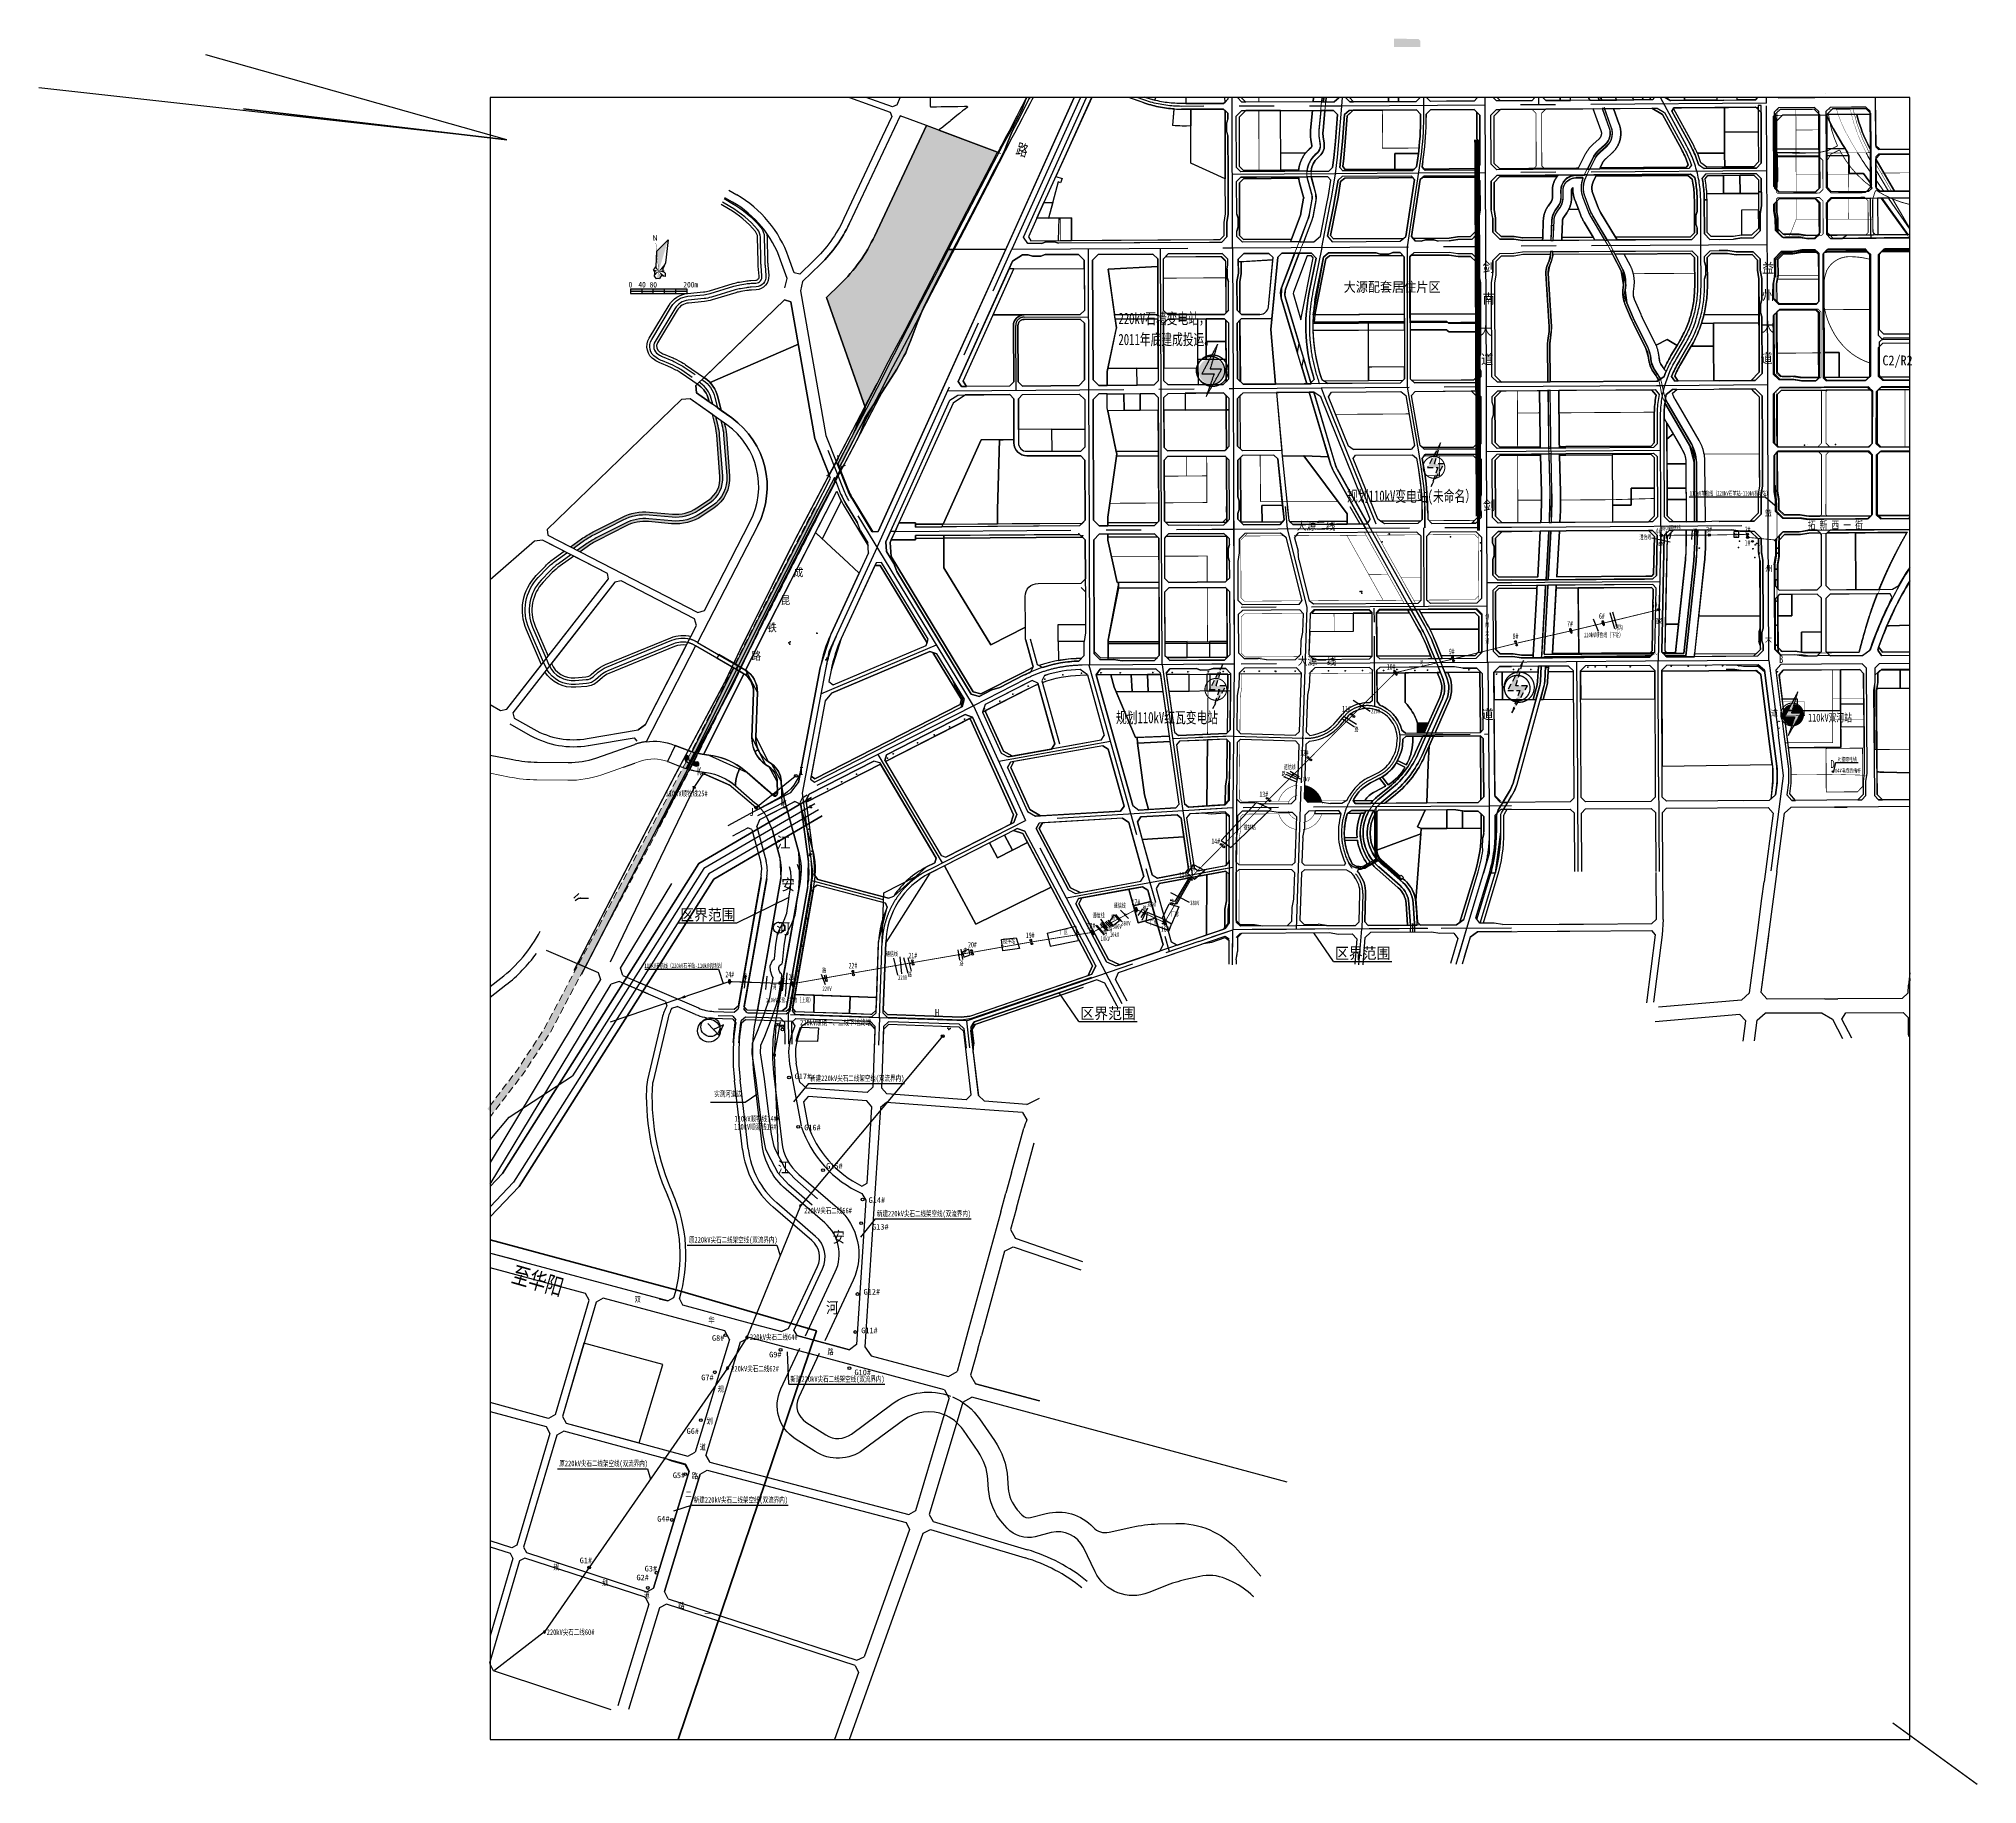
# Model space of a CAD drawing. Header units: inches. Extents: x 10610 to 28805, y 1423 to 10487.
# Drawn here: x 12231 to 19120, y 1423 to 7626 of the extents above; entities that cross this region are included whole.
import ezdxf
from ezdxf.enums import TextEntityAlignment as Align

# ---------------------------------------------------------------- set-up
doc = ezdxf.new("R2010")
doc.units = ezdxf.units.IN
doc.header["$LTSCALE"] = 10
doc.header["$MEASUREMENT"] = 0
for name, pattern in [('ACAD_ISO02W100', [15, 12, -3]), ('ACAD_ISO05W100', [34, 24, -3, 0.5, -3, 0.5, -3]), ('CENTER', [2, 1.25, -0.25, 0.25, -0.25]), ('DASHED', [0.75, 0.5, -0.25]), ('DASHEDX2', [1.5, 1, -0.5]), ('DOTE', [2.42, 2, -0.2, 0.02, -0.2]), ('HIDDENX2', [0.75, 0.5, -0.25])]:
    doc.linetypes.add(name, pattern=pattern)
for name, color, linetype in [('0居住区人口', 7, 'ACAD_ISO05W100'), ('0标题', 8, 'Continuous'), ('0规划范围线', 8, 'ACAD_ISO05W100'), ('110kV', 1, 'Continuous'), ('110kV燃羊线', 7, 'Continuous'), ('110kV羊航线现状', 7, 'Continuous'), ('110kV顺源线', 1, 'Continuous'), ('110kV顺牧线', 1, 'Continuous'), ('1名称', 7, 'Continuous'), ('1地块界线', 7, 'DASHEDX2'), ('1河流-岸线', 4, 'Continuous'), ('1河道中心线', 3, 'Continuous'), ('1轻轨', 7, 'Continuous'), ('1道路中线', 7, 'CENTER'), ('1道路名称', 7, 'Continuous'), ('1道路红线', 7, 'Continuous'), ('1道路路名', 7, 'Continuous'), ('220kV', 6, 'Continuous'), ('220kV尖石二线', 7, 'Continuous'), ('220规划', 1, 'Continuous'), ('80m线', 7, 'DASHED'), ('A-07-EAU', 141, 'Continuous'), ('B-C', 233, 'Continuous'), ('B-C2', 220, 'Continuous'), ('B-C21', 220, 'Continuous'), ('B-C3', 30, 'Continuous'), ('B-C41', 231, 'Continuous'), ('B-C51', 241, 'Continuous'), ('B-C53', 241, 'Continuous'), ('B-C6', 211, 'Continuous'), ('B-E1', 151, 'Continuous'), ('B-G1', 94, 'Continuous'), ('B-G11', 94, 'Continuous'), ('B-G12', 102, 'Continuous'), ('B-G22', 122, 'Continuous'), ('B-GE', 80, 'Continuous'), ('B-R2', 51, 'Continuous'), ('B-R21', 51, 'Continuous'), ('B-R22', 21, 'Continuous'), ('B-R22-N', 21, 'Continuous'), ('B-R22-X', 21, 'Continuous'), ('B-R22-Y', 21, 'Continuous'), ('B-R24', 72, 'Continuous'), ('B-S21', 253, 'Continuous'), ('B-T1', 175, 'Continuous'), ('B-U', 144, 'Continuous'), ('B-U12', 144, 'Continuous'), ('B-U21', 144, 'Continuous'), ('B-U29', 144, 'Continuous'), ('B-U3', 144, 'Continuous'), ('B-U9', 200, 'Continuous'), ('B-发展预留地', 7, 'Continuous'), ('bo', 1, 'Continuous'), ('Coord_bz', 3, 'Continuous'), ('Error_Layer', 7, 'Continuous'), ('g规划电缆隧道', 1, 'Continuous'), ('H-S21', 253, 'Continuous'), ('H-S31', 253, 'Continuous'), ('H-T1', 175, 'Continuous'), ('LU_社区配套', 31, 'Continuous'), ('SXSS', 5, 'Continuous'), ('ZDH', 1, 'Continuous'), ('出图界线', 1, 'Continuous'), ('双流尖石二线迁改', 7, 'Continuous'), ('市政-U1', 144, 'Continuous'), ('文字', 7, 'Continuous'), ('测量数据', 250, 'Continuous'), ('点', 7, 'Continuous'), ('点信息', 7, 'Continuous'), ('界线', 1, 'Continuous'), ('粘贴', 7, 'Continuous'), ('绿地-G22', 3, 'Continuous'), ('街头绿地', 3, 'Continuous'), ('规划高压走廊', 3, 'Continuous'), ('锦能图框', 7, 'Continuous'), ('防护绿地', 5, 'Continuous')]:
    doc.layers.add(name, color=color, linetype=linetype)
doc.layers.add('1远期建设用地', color=7, linetype='Continuous', true_color=0xdedede)
doc.layers.add('生态绿地', color=7, linetype='Continuous', true_color=0xc9ffb8)
doc.layers.add('1铁路', color=7, linetype='DASHED', lineweight=9)
doc.styles.add('GTF_XW', font='', dxfattribs={"width": 0.85})
doc.styles.add('HZ', font='rs.shx', dxfattribs={"width": 0.8, "bigfont": 'hztxt.shx'})
doc.styles.add('LY', font='simhei.ttf', dxfattribs={"height": 110})
doc.styles.get("Standard").update_dxf_attribs({"font": ''})
doc.styles.add('TXT', font='txt')
doc.styles.add('宋体', font='', dxfattribs={"width": 0.9})
doc.styles.add('路名', font='simhei.ttf', dxfattribs={"width": 0.8})
doc.styles.add('黑体', font='simhei.ttf')
doc.styles.get('GTF_XW').set_extended_font_data('SimSun')
doc.styles.get('Standard').set_extended_font_data('SimSun')
doc.styles.get('宋体').set_extended_font_data('SimSun')
doc.linetypes.add('220_LINE', pattern='A,30,-3,["220",Standard,S=3,R=0,X=-2,Y=-0.9],-2.5', length=35.5)

# ---------------------------------------------------------------- blocks, each defined once
blk = doc.blocks.new('已建220')
at = {"linetype": 'HIDDENX2'}
blk.add_hatch(color=1, dxfattribs=at).paths.add_polyline_path([(76, 348), (-124, -30), (32, -30), (-69, -317), (127, 28), (-17, 28)])
h = blk.add_hatch(color=5)
h.paths.add_polyline_path([(127, 28), (19, -162, 0.158879), (111, -120, 0.009786), (116, -115, 0.620514), (22, 162), (-17, 28)])
h.paths.add_polyline_path([(-15, -163), (32, -30), (-124, -30), (-22, 162, 0.892238)])
blk.add_lwpolyline([(76, 348), (-124, -30), (32, -30), (-69, -317), (127, 28), (-17, 28)], close=True, dxfattribs=at)
blk.add_lwpolyline([(141, -141, 16.3, 16.3, 102.191607), (135, -146, 16.3, 16.3, 0.009786)], format="xyseb", close=True)
at = {"const_width": 16.3}
blk.add_lwpolyline([(116, -115, 102.191607), (111, -120, 0.009786)], format="xyb", close=True, dxfattribs=at)
blk = doc.blocks.new('规划110')
at = {"linetype": 'HIDDENX2'}
blk.add_hatch(color=8, dxfattribs=at).paths.add_polyline_path([(4.2, 19.3), (-6.9, -1.7), (1.8, -1.7), (-3.8, -17.6), (7.1, 1.5), (-1, 1.5)])
at = {"color": 8, "linetype": 'HIDDENX2'}
blk.add_lwpolyline([(4.2, 19.3), (-6.9, -1.7), (1.8, -1.7), (-3.8, -17.6), (7.1, 1.5), (-1, 1.5)], close=True, dxfattribs=at)
at = {"color": 8, "const_width": 0.907}
blk.add_lwpolyline([(6.4, -6.4, 102.191607), (6.2, -6.7, 0.009786)], format="xyb", close=True, dxfattribs=at)
blk = doc.blocks.new('规划220')
at = {"linetype": 'HIDDENX2'}
blk.add_hatch(color=8, dxfattribs=at).paths.add_polyline_path([(5.1, 23.2), (-8.2, -2), (2.1, -2), (-4.6, -21.1), (8.5, 1.9), (-1.2, 1.9)])
at = {"color": 8, "linetype": 'HIDDENX2'}
blk.add_lwpolyline([(5.1, 23.2), (-8.2, -2), (2.1, -2), (-4.6, -21.1), (8.5, 1.9), (-1.2, 1.9)], close=True, dxfattribs=at)
at = {"color": 8, "const_width": 1.09}
for points in [[(9.4, -9.4, 102.191607), (9, -9.7, 0.009786)], [(7.7, -7.7, 102.191607), (7.4, -8, 0.009786)]]:
    blk.add_lwpolyline(points, format="xyb", close=True, dxfattribs=at)
blk = doc.blocks.new('已建110')
at = {"linetype": 'HIDDENX2'}
blk.add_hatch(color=8, dxfattribs=at).paths.add_polyline_path([(63, 290), (-103, -25), (27, -25), (-58, -264), (106, 23), (-14, 23)])
h = blk.add_hatch(color=8)
h.paths.add_polyline_path([(106, 23), (16, -135, 0.158879), (92, -100, 0.009786), (96, -96, 0.620514), (18, 135), (-14, 23)])
h.paths.add_polyline_path([(-12, -136), (27, -25), (-103, -25), (-19, 135, 0.892238)])
at = {"color": 8, "linetype": 'HIDDENX2'}
blk.add_lwpolyline([(63, 290), (-103, -25), (27, -25), (-58, -264), (106, 23), (-14, 23)], close=True, dxfattribs=at)
at = {"color": 8, "const_width": 13.6}
blk.add_lwpolyline([(96, -96, 102.191607), (92, -100, 0.009786)], format="xyb", close=True, dxfattribs=at)
blk = doc.blocks.new('*U107')
at = {"color": 0}
blk.add_line((0, 0), (35.1, 0), dxfattribs=at)
at = {"color": 0, "style": 'TXT'}
blk.add_text(' X=4563.000 ', height=3, dxfattribs=at).set_placement((0, 0), align=Align.BOTTOM_LEFT)
blk.add_text(' Y=14137.000 ', height=3, dxfattribs=at).set_placement((0, -1), align=Align.TOP_LEFT)
blk = doc.blocks.new('24527574')
for radius in [3.99, 2.57]:
    blk.add_circle((18272.7, 5492.8), radius)
blk = doc.blocks.new('275275')
at = {"const_width": 1}
blk.add_lwpolyline([(16382.7, 6606.4), (16399, 6606.4)], dxfattribs=at)
for centre in [(16382.7, 6606.4), (16399, 6606.4)]:
    blk.add_circle(centre, 3.99)
blk = doc.blocks.new('2742745745')
at = {"color": 8}
for p in [(18506.169, 6181.717, -0.203), (18506.169, 6181.717, -0.203), (18616.102, 6184.194, 0.278), (18616.102, 6184.194, 0.278), (17997.686, 5860.98, 1.206), (17997.686, 5860.98, 1.206), (18018.308, 5860.937, 2.125), (18018.308, 5860.937, 2.125), (18022.329, 5860.216, 2.105), (18022.329, 5860.216, 2.105), (18126.812, 5861.981, 0.254), (18126.812, 5861.981, 0.254), (18167.986, 5861.947, 3.059), (18167.986, 5861.947, 3.059), (18255.946, 5863.52, 1.69), (18255.946, 5863.52, 1.69), (17996.543, 5845.209, 1.126), (17996.543, 5845.209, 1.126), (17988.233, 5596.725, 0.107), (17988.233, 5596.725, 0.107), (17676.087, 5521.525, -1.574), (17676.087, 5521.525, -1.574), (17763.481, 5542.591, -0.92), (17763.481, 5542.591, -0.92), (17790.58, 5548.72, -0.955), (17790.58, 5548.72, -0.955), (17823.512, 5555.516, -1.11), (17823.512, 5555.516, -1.11), (17354.541, 5443.936, -3.664), (17354.541, 5443.936, -3.664), (17407.887, 5456.992, -3.405), (17407.887, 5456.992, -3.405), (17480.969, 5477.111, 0.294), (17480.969, 5477.111, 0.294), (17148.235, 5395.949, -5.786), (17148.235, 5395.949, -5.786), (17246.927, 5419.785, -5.437), (17246.927, 5419.785, -5.437), (17257.075, 5421.363, -5.133), (17257.075, 5421.363, -5.133), (17052.464, 5372.957, -6.027), (17052.464, 5372.957, -6.027), (16933.128, 5254.986, -6.684), (16933.128, 5254.986, -6.684), (16884.848, 5208.141, -6.185), (16884.848, 5208.141, -6.185), (16900.026, 5221.654, -6.282), (16900.026, 5221.654, -6.282), (16746.633, 5067.067, -6.644), (16746.633, 5067.067, -6.644), (16685.204, 5007.433, -6.105), (16685.204, 5007.433, -6.105), (16687.804, 5011.212, -6.547), (16687.804, 5011.212, -6.547), (16688.456, 5011.372, -6.564), (16688.456, 5011.372, -6.564), (16579.681, 4901.536, -6.382), (16579.681, 4901.536, -6.382), (16437.401, 4758.197, -6.008), (16437.401, 4758.197, -6.008), (16318.642, 4637.023, -7.623), (16318.642, 4637.023, -7.623), (16322.276, 4641.812, -7.448), (16322.276, 4641.812, -7.448), (16355.268, 4680.086, -8.607), (16355.268, 4680.086, -8.607), (16271.453, 4554.075, -7.755), (16271.453, 4554.075, -7.755), (16284.488, 4575.569, -7.626), (16284.488, 4575.569, -7.626), (16033.391, 4482.792, -6.556), (16033.391, 4482.792, -6.556), (16035.474, 4483.736, -6.583), (16035.474, 4483.736, -6.583), (16062.845, 4500.224, -6.817), (16062.845, 4500.224, -6.817), (16063.11, 4500.565, -6.921), (16063.11, 4500.565, -6.921), (16090.146, 4514.142, -7.287), (16090.146, 4514.142, -7.287), (16131.844, 4531.61, -7.373), (16131.844, 4531.61, -7.373), (16146.566, 4522.682, -6.749), (16146.566, 4522.682, -6.749), (16156.858, 4516.265, -6.765), (16156.858, 4516.265, -6.765), (16159.441, 4513.598, -7.456), (16159.441, 4513.598, -7.456), (16231.751, 4485.115, -7.015), (16231.751, 4485.115, -7.015), (15758.165, 4415.894, -3.718), (15758.165, 4415.894, -3.718), (15920.342, 4441.891, -6.63), (15920.342, 4441.891, -6.63), (15975.7, 4450.016, -6.587), (15975.7, 4450.016, -6.587), (15996.769, 4466.127, -6.19), (15996.769, 4466.127, -6.19), (15997.168, 4466.397, -6.107), (15997.168, 4466.397, -6.107), (16008.008, 4472.918, -6.322), (16008.008, 4472.918, -6.322), (16014.34, 4474.877, -6.568), (16014.34, 4474.877, -6.568), (16017.257, 4475.79, -6.569), (16017.257, 4475.79, -6.569), (15329.981, 4340.905, -6.869), (15329.981, 4340.905, -6.869), (15337.136, 4342.613, -7.08), (15337.136, 4342.613, -7.08), (15500.416, 4368.015, -5.291), (15500.416, 4368.015, -5.291), (15509.907, 4370.625, -5.202), (15509.907, 4370.625, -5.202), (15547.864, 4378.919, -6.354), (15547.864, 4378.919, -6.354), (15653.698, 4403.063, -6.226), (15653.698, 4403.063, -6.226), (15712.493, 4408.16, -6.763), (15712.493, 4408.16, -6.763), (14685.965, 4275.395, -6.573), (14685.965, 4275.395, -6.573), (14732.662, 4274.331, -6.065), (14732.662, 4274.331, -6.065), (14739.336, 4273.633, -6.118), (14739.336, 4273.633, -6.118), (15020.69, 4287.039, -7.055), (15020.69, 4287.039, -7.055), (15023.214, 4287.029, -7.079), (15023.214, 4287.029, -7.079), (15124.992, 4305.481, -7.194), (15124.992, 4305.481, -7.194), (15326.341, 4339.92, -6.998), (15326.341, 4339.92, -6.998), (14875.276, 4268.097, -8.626), (14875.276, 4268.097, -8.626), (14886.594, 4267.648, -8.356), (14886.594, 4267.648, -8.356), (14909.064, 4267.367, -7.867), (14909.064, 4267.367, -7.867)]:
    blk.add_point(p, dxfattribs=at)
for s, p in [('222222', (18508.669, 6181.717)), ('11111', (18618.602, 6184.194)), ('J4', (18000.186, 5860.98)), ('12', (18020.808, 5860.937)), ('14', (18024.829, 5860.216)), ('8', (18129.312, 5861.981)), ('J3', (18170.486, 5861.947)), ('1', (18258.446, 5863.52)), ('16', (17999.043, 5845.209)), ('J5', (17990.733, 5596.725)), ('Z7', (17678.587, 5521.525)), ('22', (17765.981, 5542.591)), ('Z6', (17793.08, 5548.72)), ('18', (17826.012, 5555.516)), ('25', (17357.041, 5443.936)), ('24', (17410.387, 5456.992)), ('Z8', (17483.469, 5477.111)), ('J10', (17054.964, 5372.957)), ('30', (17150.735, 5395.949)), ('29', (17249.427, 5419.785)), ('Z9', (17259.575, 5421.363)), ('34', (16935.628, 5254.986)), ('36', (16887.348, 5208.141)), ('Z11', (16902.526, 5221.654)), ('Z12', (16749.133, 5067.067)), ('44', (16687.704, 5007.433)), ('42', (16690.304, 5011.212)), ('40', (16690.956, 5011.372)), ('48', (16582.181, 4901.536)), ('Z14', (16439.901, 4758.197)), ('63', (16321.142, 4637.023)), ('J15', (16324.776, 4641.812)), ('49', (16357.768, 4680.086)), ('66', (16273.953, 4554.075)), ('64', (16286.988, 4575.569)), ('83', (16035.891, 4482.792)), ('81', (16037.974, 4483.736)), ('74', (16065.345, 4500.224)), ('72', (16065.61, 4500.565)), ('70', (16092.646, 4514.142)), ('J17', (16134.344, 4531.61)), ('59', (16149.066, 4522.682)), ('58', (16159.358, 4516.265)), ('56', (16161.941, 4513.598)), ('J15', (16234.251, 4485.115)), ('99', (15714.993, 4408.16)), ('Z19', (15760.665, 4415.894)), ('98', (15922.842, 4441.891)), ('J18', (15978.2, 4450.016)), ('96', (15999.269, 4466.127)), ('92', (15999.668, 4466.397)), ('91', (16010.508, 4472.918)), ('89', (16016.84, 4474.877)), ('87', (16019.757, 4475.79)), ('107', (15328.841, 4339.92)), ('106', (15332.481, 4340.905)), ('Z21', (15339.636, 4342.613)), ('102', (15502.916, 4368.015)), ('101', (15512.407, 4370.625)), ('Z20', (15550.364, 4378.919)), ('100', (15656.198, 4403.063)), ('J24', (14688.465, 4275.395)), ('121', (14735.162, 4274.331)), ('120', (14741.836, 4273.633)), ('115', (15023.19, 4287.039)), ('111', (15025.714, 4287.029)), ('Z22', (15127.492, 4305.481)), ('119', (14877.776, 4268.097)), ('117', (14889.094, 4267.648)), ('J23', (14911.564, 4267.367))]:
    blk.add_text(s, height=2, dxfattribs=at).set_placement(p)
blk = doc.blocks.new('357457')
at = {"color": 8}
for p in [(18400.726, 5842.052, -9.034), (18400.726, 5842.052, -9.034), (18410.24, 5797.17, -2.799), (18410.24, 5797.17, -2.799), (18405.825, 5741.041, 2.075), (18405.825, 5741.041, 2.075), (18406.544, 5702.302, 1.331), (18406.544, 5702.302, 1.331), (18408.499, 5541.95, 4.388), (18408.499, 5541.95, 4.388), (18407.24, 5470.752, 0.675), (18407.24, 5470.752, 0.675), (16189.855, 5373.979, -5.093), (16189.855, 5373.979, -5.093), (16314.839, 5375.661, -5.138), (16314.839, 5375.661, -5.138), (16387.132, 5375.786, -5.091), (16387.132, 5375.786, -5.091), (16439.717, 5376.865, -5.165), (16439.717, 5376.865, -5.165), (16514.231, 5377.269, -5.643), (16514.231, 5377.269, -5.643), (16567.894, 5377.819, -5.8), (16567.894, 5377.819, -5.8), (16624.843, 5377.921, -5.527), (16624.843, 5377.921, -5.527), (16627.194, 5377.122, -5.436), (16627.194, 5377.122, -5.436), (16695.627, 5378.626, -5.494), (16695.627, 5378.626, -5.494), (16754.056, 5378.043, -5.511), (16754.056, 5378.043, -5.511), (16813.975, 5379.752, -5.582), (16813.975, 5379.752, -5.582), (16873.736, 5379.214, -6.019), (16873.736, 5379.214, -6.019), (16935.529, 5380.224, -6.162), (16935.529, 5380.224, -6.162), (17010.408, 5380.396, -5.426), (17010.408, 5380.396, -5.426), (17057.263, 5384.305, -4.755), (17057.263, 5384.305, -4.755), (17120.985, 5381.065, -6.085), (17120.985, 5381.065, -6.085), (17165.96, 5382.339, -5.537), (17165.96, 5382.339, -5.537), (17313.573, 5383.484, -5.263), (17313.573, 5383.484, -5.263), (17471.46, 5383.929, -3.377), (17471.46, 5383.929, -3.377), (17533.903, 5384.409, -0.875), (17533.903, 5384.409, -0.875), (17590.582, 5391.743, 0.343), (17590.582, 5391.743, 0.343), (17736.523, 5392.982, -0.158), (17736.523, 5392.982, -0.158), (17761.699, 5393.089, -0.748), (17761.699, 5393.089, -0.748), (17802.683, 5393.209, -0.674), (17802.683, 5393.209, -0.674), (17886.665, 5393.466, -0.638), (17886.665, 5393.466, -0.638), (18032.949, 5395.542, 0.481), (18032.949, 5395.542, 0.481), (18093.223, 5395.973, 0.622), (18093.223, 5395.973, 0.622), (18155.176, 5396.847, 0.196), (18155.176, 5396.847, 0.196), (18215.298, 5397.021, 0.012), (18215.298, 5397.021, 0.012), (18273.408, 5397.331, -0.195), (18273.408, 5397.331, -0.195), (18338.769, 5398.199, -0.025), (18338.769, 5398.199, -0.025), (15746.523, 5324.773, -4.917), (15746.523, 5324.773, -4.917), (15806.761, 5350.09, -5.604), (15806.761, 5350.09, -5.604), (15869.723, 5365.097, -4.853), (15869.723, 5365.097, -4.853), (15936.924, 5370.891, -5.213), (15936.924, 5370.891, -5.213), (16005.664, 5372.812, -4.981), (16005.664, 5372.812, -4.981), (16074.242, 5372.792, -4.997), (16074.242, 5372.792, -4.997), (16258.767, 5373.761, -5.013), (16258.767, 5373.761, -5.013), (17411.122, 5368.07, -4.548), (17411.122, 5368.07, -4.548), (18415.758, 5361.314, 0.335), (18415.758, 5361.314, 0.335), (15591.558, 5244.096, -5.365), (15591.558, 5244.096, -5.365), (15646.158, 5271.217, -5.792), (15646.158, 5271.217, -5.792), (15692.497, 5296.921, -5.588), (15692.497, 5296.921, -5.588), (15467.492, 5180.203, -5.476), (15467.492, 5180.203, -5.476), (15520.876, 5208.217, -4.851), (15520.876, 5208.217, -4.851), (15354.166, 5123.017, -5.112), (15354.166, 5123.017, -5.112), (15412.653, 5151.935, -5.197), (15412.653, 5151.935, -5.197), (15247.147, 5068.586, -5.274), (15247.147, 5068.586, -5.274), (15267.694, 5084.95, -6.237), (15267.694, 5084.95, -6.237), (14928.745, 5005.185, -5.436), (14928.745, 5005.185, -5.436), (15083.819, 4984.784, -5.213), (15083.819, 4984.784, -5.213), (15136.984, 5012.139, -5.394), (15136.984, 5012.139, -5.394), (14954.154, 4915.518, -5.37), (14954.154, 4915.518, -5.37), (15033.797, 4959.824, -5.282), (15033.797, 4959.824, -5.282), (14967.17, 4816.823, -6.758), (14967.17, 4816.823, -6.758), (14978.031, 4738.011, -7.194), (14978.031, 4738.011, -7.194), (14979.369, 4597.843, -7.295), (14979.369, 4597.843, -7.295), (14962.001, 4499.587, -7.367), (14962.001, 4499.587, -7.367), (14945.271, 4400.958, -7.664), (14945.271, 4400.958, -7.664), (14929.341, 4312.28, -7.641), (14929.341, 4312.28, -7.641), (14910.921, 4264.778, -7.692), (14910.921, 4264.778, -7.692), (14912.125, 4215.568, -7.944), (14912.125, 4215.568, -7.944)]:
    blk.add_point(p, dxfattribs=at)
for s, p in [('64', (18403.226, 5842.052)), ('63', (18412.74, 5797.17)), ('62', (18408.325, 5741.041)), ('61', (18409.044, 5702.302)), ('60', (18410.999, 5541.95)), ('59', (18409.74, 5470.752)), ('25', (16008.164, 5372.812)), ('26', (16076.742, 5372.792)), ('27', (16192.355, 5373.979)), ('28', (16261.267, 5373.761)), ('29', (16317.339, 5375.661)), ('30', (16389.632, 5375.786)), ('31', (16442.217, 5376.865)), ('32', (16516.731, 5377.269)), ('33', (16570.394, 5377.819)), ('J1', (16627.343, 5377.921)), ('34', (16629.694, 5377.122)), ('35', (16698.127, 5378.626)), ('36', (16756.556, 5378.043)), ('37', (16816.475, 5379.752)), ('38', (16876.236, 5379.214)), ('39', (16938.029, 5380.224)), ('40', (17012.908, 5380.396)), ('41', (17059.763, 5384.305)), ('42', (17123.485, 5381.065)), ('42', (17168.46, 5382.339)), ('43', (17316.073, 5383.484)), ('45', (17473.96, 5383.929)), ('46', (17536.403, 5384.409)), ('47', (17593.082, 5391.743)), ('48', (17739.023, 5392.982)), ('49', (17764.199, 5393.089)), ('50', (17805.183, 5393.209)), ('51', (17889.165, 5393.466)), ('52', (18035.449, 5395.542)), ('53', (18095.723, 5395.973)), ('54', (18157.676, 5396.847)), ('55', (18217.798, 5397.021)), ('56', (18275.908, 5397.331)), ('57', (18341.269, 5398.199)), ('21', (15749.023, 5324.773)), ('22', (15809.261, 5350.09)), ('23', (15872.223, 5365.097)), ('24', (15939.424, 5370.891)), ('44', (17413.622, 5368.07)), ('58', (18418.258, 5361.314)), ('18', (15594.058, 5244.096)), ('19', (15648.658, 5271.217)), ('20', (15694.997, 5296.921)), ('16', (15469.992, 5180.203)), ('17', (15523.376, 5208.217)), ('14', (15356.666, 5123.017)), ('15', (15415.153, 5151.935)), ('13', (15249.647, 5068.586)), ('J0', (15270.194, 5084.95)), ('10', (14931.245, 5005.185)), ('10', (15036.297, 4959.824)), ('11', (15086.319, 4984.784)), ('12', (15139.484, 5012.139)), ('9', (14956.654, 4915.518)), ('8', (14969.67, 4816.823)), ('7', (14980.531, 4738.011)), ('6', (14981.869, 4597.843)), ('5', (14964.501, 4499.587)), ('4', (14947.771, 4400.958)), ('3', (14931.841, 4312.28)), ('1', (14913.421, 4264.778)), ('2', (14914.625, 4215.568))]:
    blk.add_text(s, height=2, dxfattribs=at).set_placement(p)

msp = doc.modelspace()

# ---------------------------------------------------------------- hatches: boundary and pattern name
at = {"layer": '0标题'}
msp.add_hatch(color=8, dxfattribs=at).paths.add_polyline_path([(14426.3, 6928.2), (14423.8, 6928), (14425.3, 6913.1), (14416.8, 6927.3), (14413.9, 6927), (14415.9, 6907.1), (14418.4, 6907.4), (14416.9, 6922.3), (14425.4, 6908.1), (14428.3, 6908.4)])
h = msp.add_hatch(color=8, dxfattribs=at)
h.paths.add_polyline_path([(14373.5, 6736.5), (14333.5, 6736.5), (14333.5, 6728.5), (14373.5, 6728.5)])
h.paths.add_polyline_path([(14413.5, 6728.5), (14373.5, 6728.5), (14373.5, 6720.5), (14413.5, 6720.5)])
h.paths.add_polyline_path([(14453.5, 6736.5), (14413.5, 6736.5), (14413.5, 6728.5), (14453.5, 6728.5)])
h.paths.add_polyline_path([(14493.5, 6728.5), (14453.5, 6728.5), (14453.5, 6720.5), (14493.5, 6720.5)])
h.paths.add_polyline_path([(14533.5, 6736.5), (14493.5, 6736.5), (14493.5, 6728.5), (14533.5, 6728.5)])
at = {"layer": '1远期建设用地'}
h = msp.add_hatch(color=8, dxfattribs=at)
h.paths.add_polyline_path([(14588.3, 5930), (14629.6, 5957.7, 0.270063), (14685.6, 6072.7), (14674.5, 6219.1, 0.043826), (14668.4, 6256.6), (14667.5, 6259.9), (14654.9, 6268.9), (14658.7, 6254.1, -0.043826), (14664.6, 6218.3), (14675.6, 6072, -0.270063), (14624.1, 5966), (14582.7, 5938.3, -0.172306), (14480.9, 5912.3), (14399.2, 5919.9, 0.141634), (14313.6, 5903.4), (14211.8, 5851.6, 0.036851), (14173.7, 5828.5), (14144.8, 5808), (14154.8, 5802.8), (14179.5, 5820.4, -0.036851), (14216.4, 5842.7), (14318.1, 5894.5, -0.141634), (14398.3, 5909.9), (14480, 5902.4, 0.172306)])
h.paths.add_polyline_path([(14574.9, 5949.9), (14616.3, 5977.6, 0.270063), (14661.6, 6070.9), (14650.6, 6217.3, 0.043826), (14645.1, 6250.6), (14637.3, 6281.5), (14624.6, 6290.5), (14635.5, 6248.1, -0.043826), (14640.6, 6216.5), (14651.6, 6070.2, -0.270063), (14610.7, 5985.9), (14569.4, 5958.2, -0.172306), (14483.1, 5936.2), (14401.4, 5943.8, 0.141634), (14302.7, 5924.8), (14200.9, 5873, 0.036851), (14159.8, 5848.1), (14120.9, 5820.4), (14130.8, 5815.2), (14165.6, 5839.9, -0.036851), (14205.5, 5864.1), (14307.2, 5915.9, -0.141634), (14400.5, 5933.8), (14482.2, 5926.3, 0.172306)])
at = {"layer": 'H-S21'}
msp.add_hatch(color=8, dxfattribs=at).paths.add_polyline_path([(17170.2, 5194.1), (17130.6, 5193.7), (17130.9, 5158.7), (17154.7, 5158.9)])
h = msp.add_hatch(color=8, dxfattribs=at)
edge = h.paths.add_edge_path()
edge.add_line((16742.2, 4911.9), (16792.1, 4912.3))
edge.add_arc((16714.1, 4894.2), 80, 13.0379, 79.08156)
edge.add_line((16729.3, 4972.8), (16727.7, 4926.8))
edge.add_line((16727.7, 4926.8), (16742.2, 4911.9))
at = {"layer": 'H-S31', "linetype": 'ByBlock'}
msp.add_hatch(color=8, dxfattribs=at).paths.add_polyline_path([(17047.9, 7596.6), (17047.8, 7625.6), (17133, 7625.2), (17133.5, 7625.2), (17140.9, 7617.8), (17140.9, 7596.2)])
at = {"layer": 'H-T1'}
msp.add_hatch(color=8, dxfattribs=at).paths.add_polyline_path([(15528.9, 7013), (15598.9, 7147.3), (15637.8, 7222.1), (15385.6, 7317), (15201.6, 6925.2, -0.091067), (15078.1, 6752.5), (15030.5, 6706.5), (15167.5, 6316.2), (15187, 6353.6), (15210, 6398.6), (15238.2, 6454.1), (15264.3, 6503.9), (15309.5, 6588.6), (15384.1, 6733.3)])
at = {"layer": 'H-T1', "linetype": 'ByBlock'}
msp.add_hatch(color=8, dxfattribs=at).paths.add_polyline_path([(15480.5, 6876.4), (15479.3, 6874.2), (15431.9, 6783), (15379.5, 6680.6), (15370.5, 6659.3), (15358.7, 6629), (15355.3, 6620.3), (15329.8, 6554.4), (15318.6, 6526.6), (15312.4, 6510), (15305.7, 6497.9), (15294.5, 6477.5), (15279.9, 6451.2), (15240.3, 6388.6), (15227.1, 6369), (15180.8, 6299.3), (15167.1, 6277.8), (15163.2, 6268.8), (15135.4, 6218.3), (15125.2, 6196.9), (15085.6, 6121.3), (15076.2, 6103.2), (15071.3, 6115.4), (15076.8, 6126.5), (15132.7, 6233.1), (15173.6, 6313.4), (15210.8, 6383.5), (15270.4, 6503.2), (15342.6, 6644), (15414.8, 6781.8), (15463.6, 6876.3)])
at = {"layer": 'H-T1'}
h = msp.add_hatch(color=8, dxfattribs=at)
h.dxf.hatch_style = 2
h.paths.add_polyline_path([(15008.9, 5949.4), (15057.1, 6042.7), (15063.3, 6054.5), (15058.4, 6066.8), (15000, 5954), (14800.5, 5564.8), (14716.8, 5396.8), (14725.5, 5391.7), (14809.4, 5560.3)])
h.paths.add_polyline_path([(14897.5, 5720.8), (14897.5, 5736.8), (14881.5, 5736.8), (14881.5, 5720.8)], flags=0)
h = msp.add_hatch(color=8, dxfattribs=at)
h.dxf.hatch_style = 2
edge = h.paths.add_edge_path()
edge.add_line((14719.2, 5379.2), (14710.5, 5384.2))
edge.add_line((14710.5, 5384.2), (14563.3, 5088.7))
edge.add_arc((14622.1, 5318.3), 237, 255.63581, 258.12085)
edge.add_line((14573.3, 5086.4), (14719.2, 5379.2))
h.paths.add_polyline_path([(14649, 5227.5), (14649, 5243.5), (14633, 5243.5), (14633, 5227.5)], flags=0)
at = {"layer": '生态绿地'}
h = msp.add_hatch(color=8, dxfattribs=at)
h.paths.add_polyline_path([(14540.1, 5076.2), (14533.3, 5079.2), (14528.1, 5076.3), (14525.3, 5068.7), (14528.9, 5059.1), (14534.1, 5055.6), (14540, 5066.7), (14541.3, 5069.2)])
h.paths.add_polyline_path([(14577, 5051.4), (14573.6, 5055.8), (14559.1, 5054.5), (14556.5, 5055.2), (14551.9, 5046.5), (14560, 5042.6), (14567.4, 5040.6), (14576.1, 5043.2)])

# ---------------------------------------------------------------- linework, layer by layer
at = {"color": 8}
for p, q in [((13894.8, 7266.8), (12824.5, 7568.9)), ((18820.8, 1641.1), (19120.2, 1422.7))]:
    msp.add_line(p, q, dxfattribs=at)
at = {"color": 0}
for p, q in [((18016, 5850.1), (18016.4, 5874.5)), ((18027.9, 5849.1), (18033, 5874.6)), ((18106.1, 5845.9), (18107.9, 5878.8)), ((18126, 5844.7), (18127.9, 5877.7))]:
    msp.add_line(p, q, dxfattribs=at)
for p, q in [((17964.1, 5851.8), (18029.2, 5838.4)), ((17813.9, 5586.3), (17831.4, 5529.7)), ((17823.5, 5589.3), (17841, 5532.7)), ((17672.6, 5525.1, -1.6), (17673.7, 5530.8, -1.6)), ((17672.6, 5525.1, -1.6), (17677.4, 5526.4, -1.6)), ((17672.6, 5525.1, -1.6), (17679.6, 5517.9, -1.6)), ((17674.8, 5516.7, -1.6), (17672.6, 5525.1, -1.6)), ((17673.7, 5530.8, -1.6), (17677.4, 5526.4, -1.6)), ((17677.4, 5526.4, -1.6), (17674.8, 5516.7, -1.6)), ((17679.6, 5517.9, -1.6), (17674.8, 5516.7, -1.6)), ((17674.8, 5516.7, -1.6), (17678.5, 5512.2, -1.6)), ((17677.4, 5526.4, -1.6), (17679.6, 5517.9, -1.6)), ((17679.6, 5517.9, -1.6), (17678.5, 5512.2, -1.6)), ((17754.6, 5564.6), (17773.1, 5520.6)), ((17786.9, 5552.2, -1), (17787.8, 5557.9, -1)), ((17786.9, 5552.2, -1), (17791.7, 5553.6, -1)), ((17786.9, 5552.2, -1), (17794.2, 5545.3, -1)), ((17789.5, 5543.8, -1), (17786.9, 5552.2, -1)), ((17787.8, 5557.9, -1), (17791.7, 5553.6, -1)), ((17791.7, 5553.6, -1), (17789.5, 5543.8, -1)), ((17794.2, 5545.3, -1), (17789.5, 5543.8, -1)), ((17789.5, 5543.8, -1), (17793.4, 5539.5, -1)), ((17791.7, 5553.6, -1), (17794.2, 5545.3, -1)), ((17794.2, 5545.3, -1), (17793.4, 5539.5, -1)), ((17048.1, 5375.5, -6), (17047.6, 5381.3, -6)), ((17047.6, 5381.3, -6), (17052.4, 5378, -6)), ((17048.1, 5375.5, -6), (17052.4, 5378, -6)), ((17048.1, 5375.5, -6), (17056.8, 5370.4, -6)), ((17052.5, 5368, -6), (17048.1, 5375.5, -6)), ((17052.4, 5378, -6), (17052.5, 5368, -6)), ((17052.4, 5378, -6), (17056.8, 5370.4, -6)), ((17056.8, 5370.4, -6), (17052.5, 5368, -6)), ((17052.5, 5368, -6), (17057.3, 5364.6, -6)), ((17056.8, 5370.4, -6), (17057.3, 5364.6, -6)), ((16902.5, 5275.2), (16962.9, 5235.5)), ((16863.8, 5208.5), (16907.5, 5180.3)), ((16870.3, 5217.7), (16913.9, 5189.4)), ((16654.6, 5003.6), (16700.7, 4985)), ((16662.3, 5012.6), (16704.7, 4993.3)), ((16665.4, 5018.9), (16713.8, 4995.5)), ((16678.8, 5022.5), (16709.8, 5003.6)), ((16558.2, 4911.9), (16433.2, 4777)), ((16558.2, 4911.9), (16611.3, 4889.1)), ((16467.2, 4751.1), (16611.3, 4889.1)), ((16433.2, 4777), (16467.2, 4751.1)), ((16312.8, 4659.5), (16335, 4691.5)), ((16335, 4691.5), (16375.3, 4669.8)), ((16315.4, 4639), (16268.6, 4560.2)), ((16321.7, 4632.9), (16274.3, 4550.2)), ((16338.5, 4637.7), (16312.8, 4659.5)), ((16317.3, 4642.6, -7.4), (16314.8, 4647.8, -7.4)), ((16314.8, 4647.8, -7.4), (16320.4, 4646.5, -7.4)), ((16317.3, 4642.6, -7.4), (16320.4, 4646.5, -7.4)), ((16317.3, 4642.6, -7.4), (16327.2, 4641, -7.4)), ((16324.1, 4637.2, -7.4), (16317.3, 4642.6, -7.4)), ((16320.4, 4646.5, -7.4), (16324.1, 4637.2, -7.4)), ((16320.4, 4646.5, -7.4), (16327.2, 4641, -7.4)), ((16327.2, 4641, -7.4), (16324.1, 4637.2, -7.4)), ((16324.1, 4637.2, -7.4), (16329.8, 4635.8, -7.4)), ((16327.2, 4641, -7.4), (16329.8, 4635.8, -7.4)), ((16375.3, 4669.8), (16338.5, 4637.7)), ((16223.5, 4499.5), (16247.8, 4551.3)), ((16247.8, 4551.3), (16282.5, 4540.8)), ((16274.3, 4550.2), (16249.4, 4554)), ((16268.6, 4560.2), (16251.7, 4562.7)), ((16253.1, 4591.3), (16319.7, 4557.1)), ((16004.7, 4496.4), (16029.1, 4465)), ((16006.9, 4484.7), (16030.3, 4455.9)), ((16030.3, 4492.8), (16048.4, 4470.3)), ((16037.3, 4489), (16053.1, 4512.8)), ((16050.9, 4474), (16037.3, 4489)), ((16071.7, 4490.4), (16050.9, 4474)), ((16053.1, 4512.8), (16071.7, 4490.4)), ((16057.1, 4513.9), (16078.6, 4488.1)), ((16075.5, 4528.7), (16104.1, 4499.5)), ((16129, 4535.7, -7.4), (16130.9, 4541.2, -7.4)), ((16129, 4535.7, -7.4), (16133.9, 4536.2, -7.4)), ((16129, 4535.7, -7.4), (16134.7, 4527.5, -7.4)), ((16129.8, 4527, -7.4), (16129, 4535.7, -7.4)), ((16133.9, 4536.2, -7.4), (16129.8, 4527, -7.4)), ((16134.7, 4527.5, -7.4), (16129.8, 4527, -7.4)), ((16129.8, 4527, -7.4), (16132.7, 4522, -7.4)), ((16130.9, 4541.2, -7.4), (16133.9, 4536.2, -7.4)), ((16134.7, 4527.5, -7.4), (16132.7, 4522, -7.4)), ((16133.9, 4536.2, -7.4), (16134.7, 4527.5, -7.4)), ((16138.5, 4509.9), (16154.1, 4534.2)), ((16149, 4502.9), (16164.6, 4527.2)), ((16152.7, 4493.9), (16172.6, 4536.9)), ((16170.4, 4521.2), (16164.9, 4487.2)), ((16164.9, 4487.2), (16248.6, 4456.9)), ((16170.4, 4521.2), (16223.5, 4499.5)), ((16256.4, 4479.5), (16223.5, 4499.5)), ((16228, 4488.4, -7), (16228.6, 4494.2, -7)), ((16228, 4488.4, -7), (16232.7, 4490, -7)), ((16228, 4488.4, -7), (16235.5, 4481.8, -7)), ((16230.8, 4480.2, -7), (16228, 4488.4, -7)), ((16228.6, 4494.2, -7), (16232.7, 4490, -7)), ((16232.7, 4490, -7), (16230.8, 4480.2, -7)), ((16235.5, 4481.8, -7), (16230.8, 4480.2, -7)), ((16230.8, 4480.2, -7), (16234.9, 4476, -7)), ((16232.7, 4490, -7), (16235.5, 4481.8, -7)), ((16235.5, 4481.8, -7), (16234.9, 4476, -7)), ((16248.6, 4456.9), (16256.4, 4479.5)), ((16282.5, 4540.8), (16256.4, 4479.5)), ((15651.8, 4424.3), (15704.7, 4430.5)), ((15656.9, 4384.6), (15651.8, 4424.3)), ((15704.7, 4430.5), (15716.8, 4393.1)), ((15814.3, 4447.7), (15825.8, 4401.3)), ((15814.6, 4446.6), (15915.1, 4472.1)), ((15825.8, 4401.3), (15925.3, 4421.3)), ((15915.1, 4472.1), (15925.3, 4421.3)), ((15971.9, 4453.2, -6.6), (15972.3, 4459, -6.6)), ((15971.9, 4453.2, -6.6), (15976.5, 4455, -6.6)), ((15971.9, 4453.2, -6.6), (15979.5, 4446.8, -6.6)), ((15974.9, 4445.1, -6.6), (15971.9, 4453.2, -6.6)), ((15972.3, 4459, -6.6), (15976.5, 4455, -6.6)), ((15976.5, 4455, -6.6), (15974.9, 4445.1, -6.6)), ((15979.5, 4446.8, -6.6), (15974.9, 4445.1, -6.6)), ((15974.9, 4445.1, -6.6), (15979.1, 4441, -6.6)), ((15976.5, 4455, -6.6), (15979.5, 4446.8, -6.6)), ((15979.5, 4446.8, -6.6), (15979.1, 4441, -6.6)), ((15986, 4476.1), (16016.7, 4440.6)), ((15268, 4358.5), (15282.8, 4298.3)), ((15290.9, 4362.8), (15296.8, 4302.2)), ((15304.2, 4361), (15319.1, 4304.7)), ((15319.4, 4359.7), (15331.4, 4311.6)), ((15497, 4387.7), (15503, 4351)), ((15507.4, 4390.5), (15513.4, 4353.8)), ((15536.5, 4389.8), (15513.3, 4381.2)), ((15513.3, 4381.2), (15518.4, 4361.8)), ((15518.4, 4361.8), (15540.5, 4370.4)), ((15540.5, 4370.4), (15536.5, 4389.8)), ((15716.8, 4393.1), (15656.9, 4384.6)), ((14683.5, 4279.7, -6.6), (14685.9, 4285, -6.6)), ((14683.5, 4279.7, -6.6), (14688.4, 4279.8, -6.6)), ((14688.4, 4279.8, -6.6), (14683.5, 4271, -6.6)), ((14683.5, 4279.7, -6.6), (14688.5, 4271.1, -6.6)), ((14683.5, 4271, -6.6), (14683.5, 4279.7, -6.6)), ((14685.9, 4285, -6.6), (14688.4, 4279.8, -6.6)), ((14688.4, 4279.8, -6.6), (14688.5, 4271.1, -6.6)), ((14735.4, 4297.9), (14729.8, 4251.9)), ((14742.8, 4297.4), (14737.2, 4251.5)), ((14818.3, 4294.1, 0.1), (14813.2, 4247.3, 0.1)), ((14878.2, 4288.8), (14873.2, 4241.9)), ((14889.3, 4306.4), (14884, 4222.5)), ((14906.2, 4271.5, -7.9), (14908.1, 4276.9, -7.9)), ((14906.2, 4271.5, -7.9), (14911.1, 4271.9, -7.9)), ((14911.1, 4271.9, -7.9), (14907, 4262.8, -7.9)), ((14908.1, 4276.9, -7.9), (14911.1, 4271.9, -7.9)), ((14911.1, 4271.9, -7.9), (14911.9, 4263.3, -7.9)), ((15011.1, 4301.8), (15025.1, 4264.6)), ((15022.3, 4297.4), (15027.7, 4274.6)), ((15027.4, 4298.7), (15032.8, 4275.9)), ((14688.5, 4271.1, -6.6), (14683.5, 4271, -6.6)), ((14683.5, 4271, -6.6), (14686, 4265.8, -6.6)), ((14688.5, 4271.1, -6.6), (14686, 4265.8, -6.6)), ((14906.2, 4271.5, -7.9), (14911.9, 4263.3, -7.9)), ((14907, 4262.8, -7.9), (14906.2, 4271.5, -7.9)), ((14911.9, 4263.3, -7.9), (14907, 4262.8, -7.9)), ((14907, 4262.8, -7.9), (14910, 4257.8, -7.9)), ((14911.9, 4263.3, -7.9), (14910, 4257.8, -7.9))]:
    msp.add_line(p, q)
at = {"color": 1}
for p, q in [((16003.3, 4480.5), (16023.9, 4456.6)), ((16021.2, 4485.8), (16038.8, 4468.5)), ((16024.5, 4489.7), (16042.1, 4472.5)), ((15991.1, 4474.8), (16014.2, 4448.9))]:
    msp.add_line(p, q, dxfattribs=at)
at = {"color": 8, "linetype": 'Continuous'}
msp.add_lwpolyline([(15855.5, 6988.7), (15853.6, 6908.7)], dxfattribs=at)
at = {"const_width": 3, "elevation": 0.1}
for points in [[(17988.2, 5596.7), (17997.7, 5861), (18168, 5861.9)], [(18168, 5861.9), (18255.9, 5863.5)], [(18302.8, 5864.4), (18255.9, 5863.5)], [(18302.8, 5864.4), (18303.9, 5853.8)], [(17988.2, 5596.7), (17790.6, 5548.7), (17676.1, 5521.5), (17481, 5477.1), (17257.1, 5421.4), (17052.5, 5373), (16900, 5221.7), (16746.6, 5067.1), (16437.4, 4758.2), (16322.3, 4641.8), (16231.8, 4485.1), (16131.8, 4531.6), (15975.7, 4450), (15758.2, 4415.9), (15547.9, 4378.9), (15337.1, 4342.6), (15125, 4305.5), (14909.1, 4267.4), (14686, 4275.4)], [(14686, 4275.4), (14528.2, 4221.7)]]:
    msp.add_lwpolyline(points, dxfattribs=at)
at = {"layer": '0居住区人口', "color": 8}
msp.add_lwpolyline([(16441.7, 7395.7), (16446.7, 7400.7), (16446.7, 7400.7), (16446.7, 7400.7), (16441.7, 7395.7), (16441.7, 7395.7)], close=True, dxfattribs=at)
at = {"layer": '0标题', "color": 8}
for p, q in [((14333.5, 6736.5, -498.9), (14333.5, 6720.5, -498.9)), ((14333.5, 6736.5, -498.9), (14533.5, 6736.5, -498.9)), ((14333.5, 6728.5, -498.9), (14533.5, 6728.5, -498.9)), ((14333.5, 6720.5, -498.9), (14533.5, 6720.5, -498.9)), ((14373.5, 6736.5, -498.9), (14373.5, 6720.5, -498.9)), ((14413.5, 6736.5, -498.9), (14413.5, 6720.5, -498.9)), ((14453.5, 6736.5, -498.9), (14453.5, 6720.5, -498.9)), ((14493.5, 6736.5, -498.9), (14493.5, 6720.5, -498.9)), ((14533.5, 6736.5, -498.9), (14533.5, 6720.5, -498.9))]:
    msp.add_line(p, q, dxfattribs=at)
at = {"layer": '0标题', "color": 8, "elevation": -498.9}
msp.add_lwpolyline([(14467.4, 6910.8), (14457.8, 6829.1), (14448.2, 6807.6), (14448.9, 6801.5), (14457, 6793.1), (14457.5, 6780.9), (14443.1, 6783.3), (14436.7, 6773.7), (14425.8, 6772.3), (14419, 6781.6), (14420, 6792.4), (14419.8, 6798.6), (14416, 6805.4), (14420.7, 6810.9), (14425.2, 6816.4), (14427, 6870.3), (14467.4, 6910.8)], dxfattribs=at)
at = {"layer": '0标题', "color": 8, "const_width": 1, "elevation": -498.9}
for points in [[(14424, 6899.3), (14437, 6771)], [(14413.4, 6797.9), (14454.8, 6802.1)]]:
    msp.add_lwpolyline(points, dxfattribs=at)
at = {"layer": '0标题', "color": 8}
for points in [[(14427, 6870.3, -498.9), (14467.4, 6910.8, -498.9), (14436.7, 6773.7, -498.9), (14425.8, 6772.3, -498.9)], [(14419, 6781.6, -498.9), (14420, 6792.4, -498.9), (14457.8, 6829.1, -498.9), (14448.2, 6807.6, -498.9)], [(14419.8, 6798.6, -498.9), (14416, 6805.4, -498.9), (14448.9, 6801.5, -498.9), (14457, 6793.1, -498.9)], [(14420.7, 6810.9, -498.9), (14425.2, 6816.4, -498.9), (14457.5, 6780.9, -498.9), (14443.1, 6783.3, -498.9)]]:
    msp.add_solid(points, dxfattribs=at)
at = {"layer": '0规划范围线', "color": 8, "linetype": 'ByBlock'}
for p, q in [((14854.3, 3338.4), (14865.6, 3301.5)), ((14393.6, 2543.9), (14404.8, 2507))]:
    msp.add_line(p, q, dxfattribs=at)
at = {"layer": '110kV', "color": 8, "linetype": 'Continuous'}
for p, q in [((14556.6, 4966.9), (14563.7, 4963.1)), ((14558.2, 4961.4), (14562, 4968.5)), ((14690.2, 4273.8), (14683.1, 4277.4)), ((14690.2, 4273.8), (14683.1, 4277.4)), ((14684.9, 4272), (14688.4, 4279.3)), ((14684.9, 4272), (14688.4, 4279.3)), ((14847.8, 4016), (14842.6, 4011.6)), ((14847.8, 4016), (14842.6, 4011.6)), ((14847.5, 4011.1), (14842.9, 4016.5)), ((14847.5, 4011.1), (14842.9, 4016.5)), ((14851.6, 3789.3), (14857.7, 3784.7)), ((14851.6, 3789.3), (14857.7, 3784.7)), ((14852.1, 3783.9), (14857.2, 3790.1)), ((14852.1, 3783.9), (14857.2, 3790.1))]:
    msp.add_line(p, q, dxfattribs=at)
at = {"layer": '110kV', "color": 8, "linetype": 'Continuous', "flags": 128}
for points in [[(14556.6, 4966.9), (14558.2, 4961.4), (14563.7, 4963.1), (14562, 4968.5)], [(14684.9, 4272), (14690.2, 4273.8), (14688.4, 4279.3), (14683.1, 4277.4)], [(14684.9, 4272), (14690.2, 4273.8), (14688.4, 4279.3), (14683.1, 4277.4)], [(14847.5, 4011.1), (14847.8, 4016), (14842.9, 4016.5), (14842.6, 4011.6)], [(14847.5, 4011.1), (14847.8, 4016), (14842.9, 4016.5), (14842.6, 4011.6)], [(14852.1, 3783.9), (14851.6, 3789.3), (14857.2, 3790.1), (14857.7, 3784.7)], [(14852.1, 3783.9), (14851.6, 3789.3), (14857.2, 3790.1), (14857.7, 3784.7)]]:
    msp.add_lwpolyline(points, close=True, dxfattribs=at)
for points in [[(14560.1, 4965), (14593.2, 5014.8)], [(14686.6, 4275.6), (14866, 4270)], [(14686.6, 4275.6), (14764, 4273.2)], [(14854.7, 3787), (14845.2, 4013.8), (14866.3, 4131.9)], [(14860, 3660.4), (14845.2, 4013.8), (14851.3, 4120.6)]]:
    msp.add_lwpolyline(points, dxfattribs=at)
at = {"layer": '110kV', "color": 8, "linetype": 'Continuous'}
msp.add_circle((18607.5, 5021.4, 487.9), 3.12, dxfattribs=at)
msp.add_circle((18607.5, 5021.4, 487.9), 3.12, dxfattribs=at)
at = {"layer": '110kV燃羊线', "color": 8, "linetype": 'Continuous', "elevation": 487.9, "flags": 128}
msp.add_lwpolyline([(18610.5, 5022.1), (18618.1, 5053.7), (18697, 5053.7)], dxfattribs=at)
at = {"layer": '110kV燃羊线', "color": 8, "linetype": 'Continuous'}
msp.add_circle((18321.6, 5839.6, 491.2), 3.12, dxfattribs=at)
at = {"layer": '110kV羊航线现状'}
for p, q in [((18096.3, 5998), (18366.7, 5998)), ((18366.7, 5998), (18408.7, 5961.1)), ((14384.3, 4319.5), (14647, 4319.5)), ((14647, 4319.5), (14663.5, 4267.8, 0.1))]:
    msp.add_line(p, q, dxfattribs=at)
at = {"layer": '110kV羊航线现状', "color": 0}
for p, q in [((18272.6, 5874.1), (18255.3, 5873.1)), ((18255.3, 5873.1), (18255.4, 5854.2)), ((18272.8, 5854.4), (18272.6, 5874.1)), ((18255.4, 5854.2), (18272.8, 5854.4))]:
    msp.add_line(p, q, dxfattribs=at)
at = {"layer": '110kV羊航线现状', "linetype": 'DOTE', "ltscale": 0.01, "const_width": 3, "elevation": 0.1}
for points in [[(18408.5, 5965.9), (18402.8, 6039.5)], [(18303.9, 5853.8), (18408.8, 5843.8), (18408.5, 5965.9)]]:
    msp.add_lwpolyline(points, dxfattribs=at)
at = {"layer": '110kV羊航线现状', "elevation": 0.1}
msp.add_lwpolyline([(14528.2, 4221.7, 10, 9.999999999999999e-16, 0), (14504.2, 4213.6, 9.999999999999999e-16, 9.999999999999999e-16, 0)], format="xyseb", dxfattribs=at)
at = {"layer": '110kV顺源线', "color": 8}
for p, q in [((13894.8, 7266.8), (12230.7, 7451.3)), ((13894.8, 7266.8), (12958.2, 7376.4)), ((12958.2, 7376.4), (13894.8, 7266.8)), ((18880.8, 7416.8), (13834.8, 7416.8)), ((13834.8, 7416.8), (13834.8, 1581.1)), ((18880.8, 1581.1), (18880.8, 7416.8)), ((13834.8, 1581.1), (18880.8, 1581.1))]:
    msp.add_line(p, q, dxfattribs=at)
msp.add_circle((14859.9, 4122.1), 3.73, dxfattribs=at)
at = {"layer": '110kV顺牧线', "color": 8}
for p, q in [((14608.5, 4126.6), (14647.6, 4084.3)), ((14663.8, 4121.2), (14626.5, 4103.2)), ((14647.6, 4084.3), (14663.8, 4121.2))]:
    msp.add_line(p, q, dxfattribs=at)
at = {"layer": '110kV顺牧线', "color": 8, "linetype": 'ACAD_ISO02W100', "ltscale": 0.125, "const_width": 5}
msp.add_lwpolyline([(14592.8, 5014.3), (14686.6, 4973.1), (14780.5, 4893.2), (14921.4, 5006.3)], dxfattribs=at)
at = {"layer": '110kV顺牧线', "color": 8}
for centre, radius in [((14612.5, 4100.5), 40.5), ((14617.9, 4113.6), 33.9), ((14852, 4123.1), 4.5)]:
    msp.add_circle(centre, radius, dxfattribs=at)
at = {"layer": '1地块界线', "color": 8, "linetype": 'Continuous', "ltscale": 60}
for p, q in [((18232.9, 6862.9), (18203.4, 6862.7)), ((18232.9, 6862.9), (18215.4, 6862.8)), ((18232.9, 6862.9), (18262.9, 6858)), ((18232.9, 6862.9), (18262.9, 6858)), ((18319.7, 6858.4), (18262.9, 6858)), ((18319.7, 6858.4), (18262.9, 6858)), ((18319.7, 6858.4), (18338.9, 6839.4)), ((18319.7, 6858.4), (18338.9, 6839.4)), ((18339.1, 6802.7), (18338.9, 6839.4)), ((18339, 6819.6), (18338.9, 6839.4)), ((18339.1, 6802.7), (18344.2, 6772.7)), ((18345.5, 6440.4), (18344.2, 6772.7)), ((18344.7, 6645.7), (18203.2, 6644.7)), ((18344.8, 6615.7), (18203.2, 6614.7)), ((18316.5, 6411), (18345.5, 6440.4)), ((18345.9, 6352.1), (18321.6, 6376.1)), ((18346.9, 6094.4), (18345.9, 6352.1)), ((18347.1, 6037.1), (18346.9, 6094.4)), ((18342.2, 6007.1), (18347.1, 6037.1)), ((18342.5, 5940.4), (18342.2, 6007.1)), ((18313.4, 5911), (18342.5, 5940.4)), ((18313.6, 5876), (18342.9, 5847.1)), ((18342.9, 5847.1), (18343, 5800.4)), ((18348.2, 5770.4), (18343, 5800.4)), ((18227.5, 5385.4), (18258.5, 5385.6)), ((18258.5, 5385.6), (18288.5, 5380.8))]:
    msp.add_line(p, q, dxfattribs=at)
at = {"layer": '1地块界线', "color": 8, "ltscale": 20, "flags": 128}
for points, const_width in [([(18406.3, 7372.8), (18408.8, 7372.8), (18475.8, 7373.4), (18549.8, 7374)], 1.6), ([(18406.3, 7372.8), (18408.8, 7372.8), (18475.8, 7373.4), (18549.8, 7374)], 1.6), ([(18408.8, 7372.8), (18409.4, 7217.8)], 1.6), ([(18408.8, 7372.8), (18409.4, 7217.8)], 1.6), ([(18476, 7301.4), (18475.8, 7373.4)], 1.6), ([(18476, 7301.4), (18475.8, 7373.4)], 1.6), ([(18589.8, 7374.4), (18731.5, 7375.6)], 1.6), ([(18589.8, 7374.4), (18731.5, 7375.6)], 1.6), ([(15291.7, 7352.3), (15649.6, 7217.7)], 3), ([(18557.6, 7301.7), (18476, 7301.4), (18476.1, 7218.4)], 1.6), ([(18557.6, 7301.7), (18476, 7301.4), (18476.1, 7218.4)], 1.6), ([(18476.4, 7080.9), (18476.3, 7144.5), (18476.1, 7218.4), (18409.4, 7217.8)], 1.6), ([(18476.4, 7080.9), (18476.3, 7144.5), (18476.1, 7218.4), (18409.4, 7217.8)], 1.6), ([(18476.1, 7218.4), (18558, 7219.1)], 1.6), ([(18476.1, 7218.4), (18558, 7219.1)], 1.6), ([(18491.4, 7218.5), (18491.4, 7218.5)], 1.6), ([(18491.4, 7218.5), (18491.4, 7218.5)], 1.6), ([(18583, 7219.4), (18661.5, 7220.1), (18661.5, 7220.1)], 1.6), ([(18583, 7219.4), (18661.5, 7220.1), (18661.5, 7220.1)], 1.6), ([(18661.5, 7220.1), (18661.9, 7144.8), (18583.3, 7144.7)], 1.6), ([(18661.5, 7220.1), (18661.9, 7144.8), (18583.3, 7144.7)], 1.6), ([(18759.7, 7180.6), (18778.5, 7148.3), (18844.7, 7148.8), (18880.8, 7149.2)], 1.6), ([(18759.7, 7180.6), (18778.5, 7148.3), (18844.7, 7148.8), (18880.8, 7149.2)], 1.6), ([(18410, 7085.3), (18410, 7085.3), (18409.8, 7119.2)], 1.6), ([(18410, 7085.3), (18410, 7085.3), (18409.8, 7119.2)], 1.6), ([(18558.3, 7144.7), (18476.3, 7144.5)], 1.6), ([(18558.3, 7144.7), (18476.3, 7144.5)], 1.6), ([(18661.9, 7144.8), (18719, 7144.9)], 1.6), ([(18661.9, 7144.8), (18719, 7144.9)], 1.6), ([(18661.9, 7144.8), (18662.4, 7082.5)], 1.6), ([(18661.9, 7144.8), (18662.4, 7082.5)], 1.6), ([(18741.3, 7114.9), (18719, 7144.9)], 1.6), ([(18741.3, 7114.9), (18719, 7144.9)], 1.6), ([(18778.5, 7148.3), (18815.8, 7083.8)], 1.6), ([(18778.5, 7148.3), (18815.8, 7083.8)], 1.6), ([(18410.1, 7050.3), (18410.5, 6953.2), (18439.7, 6924.3), (18554.2, 6925.4)], 1.6), ([(18410.1, 7050.3), (18410.5, 6953.2), (18439.7, 6924.3), (18554.2, 6925.4)], 1.6), ([(18476.5, 6984.3), (18476.4, 7055.9)], 1.6), ([(18476.5, 6984.3), (18476.4, 7055.9)], 1.6), ([(18663.3, 6984.3), (18662.5, 7057.5)], 1.6), ([(18663.3, 6984.3), (18662.5, 7057.5)], 1.6), ([(18749.8, 7058.3), (18750.4, 6984.3)], 1.6), ([(18749.8, 7058.3), (18750.4, 6984.3)], 1.6), ([(18776.9, 7058.5), (18823.2, 6994.3), (18837.6, 6974.3), (18870.7, 6928.5), (18877.8, 6918.5)], 1.6), ([(18776.9, 7058.5), (18823.2, 6994.3), (18837.6, 6974.3), (18870.7, 6928.5), (18877.8, 6918.5)], 1.6), ([(18453.1, 6924.5), (18476.5, 6984.3)], 1.6), ([(18453.1, 6924.5), (18476.5, 6984.3)], 1.6), ([(18476.5, 6984.3), (18558.9, 6984.3)], 1.6), ([(18476.5, 6984.3), (18558.9, 6984.3)], 1.6), ([(18750.9, 6927.3), (18750.4, 6984.3), (18663.3, 6984.3), (18583.9, 6984.3)], 1.6), ([(18750.9, 6927.3), (18750.4, 6984.3), (18663.3, 6984.3), (18583.9, 6984.3)], 1.6), ([(18655.3, 6926.4), (18589.2, 6925.8)], 1.6), ([(18655.3, 6926.4), (18589.2, 6925.8)], 1.6), ([(18742.9, 6927.2), (18870.7, 6928.5)], 1.6), ([(18742.9, 6927.2), (18870.7, 6928.5)], 1.6), ([(18408.9, 6854), (18409.1, 6783.2), (18404.3, 6753.1), (18404.5, 6691.1)], 1.6), ([(18550.2, 6865.4), (18494.7, 6864.9), (18464.7, 6859.6), (18428, 6859.2), (18408.9, 6839.9)], 1.6), ([(18728.6, 6867.1), (18576.2, 6865.6)], 1.6), ([(18880.8, 6868.6), (18778.6, 6867.6)], 1.6), ([(15168.7, 6313), (15030.5, 6706.5)], 3), ([(18404.7, 6651.1), (18405.6, 6424.2)], 1.6), ([(18405.5, 6438.3), (18419.7, 6424.3), (18466.4, 6424.6), (18496.4, 6419.8), (18556.9, 6420.3)], 1.6), ([(18572.9, 6420.4), (18733.6, 6421.6)], 1.6), ([(18773.6, 6421.9), (18880.8, 6422.6)], 1.6), ([(18740.6, 6376.6), (18565.2, 6375.3), (18419.9, 6374.3), (18405.8, 6360)], 1.6), ([(18406.5, 6179.2), (18405.8, 6374.2)], 1.6), ([(18766.6, 6376.8), (18880.8, 6377.6)], 1.6), ([(18406.6, 6153.2), (18407.2, 6017.5), (18412.3, 5987.5), (18412.4, 5950.8), (18431.6, 5931.8), (18488.3, 5932.3), (18518.3, 5927.5), (18574.7, 5927.9), (18740.4, 5929.1)], 1.6), ([(18766.4, 5929.3), (18880.8, 5930.2)], 1.6), ([(16526.9, 5868.5), (16502.9, 5844.1)], 1.6), ([(16517, 5858.4), (16656.9, 5859.4)], 1.6), ([(16948, 5861.4), (16692.1, 5859.6)], 1.6), ([(16879.5, 5860.9), (17008.8, 5629.9)], 1.6), ([(16942.4, 5871.4), (17082.9, 5620.4)], 1.6), ([(16982.3, 5871.7), (17122.9, 5620.6)], 1.6), ([(17138.7, 5862.7), (16987.9, 5861.7)], 1.6), ([(17168.7, 5863), (17333.7, 5864.1)], 1.6), ([(17347.8, 5850.1), (17333.7, 5864.1)], 1.6), ([(17347.8, 5864.2), (17348.7, 5632)], 1.6), ([(18561.9, 5867.8), (18518.6, 5867.5), (18488.7, 5862.3), (18432, 5861.8), (18412.9, 5842.5)], 1.6), ([(18871.6, 5870.1), (18753.6, 5869.2), (18561.9, 5867.8)], 1.6), ([(16503.7, 5638.5), (16502.9, 5844.1)], 1.6), ([(18412.9, 5842.5), (18413.1, 5785.8), (18408.2, 5755.8), (18408.6, 5669.6)], 1.6), ([(15220.5, 5754.3), (15202.4, 5753.3)], 1.6), ([(15387.6, 5479), (15220.5, 5754.3)], 1.6), ([(17025.7, 5722.6), (16956.9, 5722.5)], 1.6), ([(17144.1, 5712.6), (17071.4, 5712.5)], 1.6), ([(18408.6, 5669.6), (18409.4, 5460.8)], 1.6), ([(16515.4, 5627), (16503.7, 5638.5)], 1.6), ([(16515.6, 5582), (16504, 5570.3)], 1.6), ([(16714.9, 5628.2), (16515.4, 5627)], 1.6), ([(16719.8, 5583.2), (16515.6, 5582)], 1.6), ([(17077.3, 5630.3), (16750, 5628.4)], 1.6), ([(16969.2, 5584.7), (16754.8, 5583.4)], 1.6), ([(16834.6, 5518.9), (16834.2, 5583.9)], 1.6), ([(16902.6, 5519.3), (16902.2, 5584.3)], 1.6), ([(17102.4, 5585.5), (16985.2, 5584.8)], 1.6), ([(17334.8, 5586.9), (17142.4, 5585.7)], 1.6), ([(17166.8, 5630.9), (17334.6, 5631.9)], 1.6), ([(17334.6, 5631.9), (17348.7, 5646.1)], 1.6), ([(17348.9, 5572.8), (17334.8, 5586.9)], 1.6), ([(16504, 5570.3), (16504.5, 5442.4), (16518.6, 5428.4)], 1.6), ([(16902.6, 5519.3), (16747.6, 5518.4)], 1.6), ([(17174.3, 5527.9), (17349.1, 5527.6)], 1.6), ([(17348.9, 5572.8), (17349.4, 5448.4)], 1.6), ([(15510.1, 5277.2), (15408.4, 5444.8)], 1.6), ([(17335.3, 5434.1), (17349.4, 5448.4)], 1.6), ([(18409.4, 5460.8), (18423.6, 5446.8)], 1.6), ([(18423.6, 5446.8), (18495.6, 5447.3)], 1.6), ([(18495.6, 5447.3), (18525.6, 5442.5), (18587.7, 5442.9)], 1.6), ([(18770.5, 5464.6), (18785.2, 5444.3), (18880.8, 5445)], 1.6), ([(16518.6, 5428.4), (16712.2, 5429.7)], 1.6), ([(16752.2, 5430), (16970.3, 5431.6)], 1.6), ([(16986.3, 5431.7), (17177.2, 5433)], 1.6), ([(16986.7, 5371.7), (17212.1, 5373.3)], 1.6), ([(17214.8, 5433.3), (17335.3, 5434.1)], 1.6), ([(17228.2, 5373.4), (17352.3, 5374.2)], 1.6), ([(17352.3, 5374.2), (17354.2, 5160.7)], 1.6), ([(17559.7, 5375.7), (17402.3, 5374.6)], 1.6), ([(17433.4, 5278), (17432.3, 5374.9)], 1.6), ([(17685.2, 5376.6), (17594.8, 5375.9)], 1.6), ([(17973.8, 5378.6), (17710.2, 5376.7)], 1.6), ([(17998.8, 5378.8), (18333.9, 5381.1), (18350.7, 5366.5), (18378.8, 5147.1), (18393.9, 5030.1), (18393.8, 4982.5), (18386.1, 4923.3)], 1.6), ([(18474.2, 4919.1), (18454.1, 4941.9), (18459.2, 4980.8), (18459.2, 5031.7), (18443.3, 5155.3), (18416.4, 5365.3), (18430.8, 5381.8), (18703.1, 5383.7), (18716.5, 5370.5), (18718.9, 5016.6), (18714.2, 4986.6), (18714.5, 4939.9), (18695.5, 4920.6)], 1.6), ([(18606.3, 5383), (18606.3, 5124.3), (18447.3, 5124.3)], 1.6), ([(18783.8, 4921.2), (18783.8, 4921.2), (18764.5, 4940.3), (18761.9, 5308.3), (18766.7, 5338.3), (18766.5, 5370.9), (18779.7, 5384.3), (18880.8, 5385)], 1.6), ([(16717.6, 5369.8), (16496.8, 5368.2)], 1.6), ([(16501, 5289.8), (16506.3, 5319.8)], 1.6), ([(16506.8, 5368.3), (16506.3, 5319.8)], 1.6), ([(16970.7, 5371.6), (16742.6, 5370)], 1.6), ([(17087.5, 5266.9), (17086.7, 5372.4)], 1.6), ([(14988.6, 4995.8), (15505, 5259.4)], 1.6), ([(15505, 5259.4), (15510.1, 5277.2)], 1.6), ([(16499.7, 5159.6), (16501, 5289.8)], 1.6), ([(17433.4, 5278), (17541.7, 5278.5)], 1.6), ([(18428.6, 5269.6), (18506.4, 5269.6), (18506.8, 5220.1), (18435.1, 5219.6)], 1.6), ([(18606.3, 5280.3), (18717.1, 5280.3)], 1.6), ([(15240, 5056.7), (15549.1, 5214.5)], 1.6), ([(15536.8, 5208.3), (15541.8, 5206.5)], 1.6), ([(15541.8, 5206.5), (15695.5, 4867.8)], 1.6), ([(17130.6, 5193.7), (17170.2, 5194.1)], 1.6), ([(17130.6, 5193.7), (17130.9, 5158.6)], 1.6), ([(18606.3, 5205.3), (18717.6, 5205)], 1.6), ([(16499.5, 5134.6), (16497.5, 4924.2)], 1.6), ([(17163.9, 4909.9), (17169.3, 5047.5), (17171.8, 5111.2)], 1.6), ([(17354.3, 5148.7), (17356.4, 4921.2)], 1.6), ([(14958.1, 4912.9), (15222.1, 5047.6)], 1.6), ([(15685.3, 5035.4), (15696.7, 5057)], 1.6), ([(15685.3, 5035.4), (15752.9, 4886.5), (15790.9, 4863.6)], 1.6), ([(17086.3, 5036.9), (17054.8, 5052.3)], 1.6), ([(17091.1, 5045.7), (17059.6, 5061.1)], 1.6), ([(14975.6, 5005.6), (14988.6, 4995.8)], 1.6), ([(17017.9, 4969.9), (16996.2, 4998)], 1.6), ([(17026.8, 4974.8), (17005.1, 5002.7)], 1.6), ([(18727.8, 5008.4), (18726.4, 5008.5), (18652.8, 5010.2), (18600.7, 5011.5), (18549.9, 5011.4), (18459.2, 5010.4)], 1.6), ([(16497.5, 4924.2), (16506.4, 4915.3)], 1.6), ([(16675, 4916.4), (16506.4, 4915.3)], 1.6), ([(16877.8, 4917.9), (16790.7, 4917.2)], 1.6), ([(16973.5, 4918.5), (16903, 4918)], 1.6), ([(15695.5, 4867.8), (15683.8, 4834.4)], 1.6), ([(15797.7, 4838.9), (15786.5, 4819.2), (15897.6, 4608.4), (15932.3, 4591.6)], 1.6), ([(16502, 4814.3), (16502.1, 4861)], 1.6), ([(16502.1, 4861), (16511.3, 4870.3)], 1.6), ([(16675.3, 4871.4), (16511.3, 4870.3)], 1.6), ([(16764.5, 4872.1), (16858.7, 4872.7)], 1.6), ([(16883.6, 4872.9), (16942.7, 4873.3)], 1.6), ([(17144.3, 4818.8), (17130.5, 4825.1), (17157.7, 4884.8)], 1.6), ([(17234.5, 4885.4), (17234.5, 4819.5)], 1.6), ([(17290.8, 4881.7), (17290.8, 4819.8)], 1.6), ([(15637.8, 4715.4), (15609.7, 4768.5)], 1.6), ([(15637.8, 4715.4), (15744.7, 4769.9)], 1.6), ([(15691.2, 4742.6), (15663.2, 4795.8)], 1.6), ([(15695.1, 4812.1), (15727.9, 4801.7)], 1.6), ([(15877.6, 4517.7), (15727.9, 4801.7)], 1.6), ([(16152.6, 4780.3), (16300.3, 4789.3)], 1.6), ([(16496.8, 4689.8), (16497, 4784.3)], 1.6), ([(16497, 4784.3), (16502, 4814.3)], 1.6), ([(16916.4, 4787.6), (16871.3, 4786.1)], 1.6), ([(16872.3, 4776.2), (16917.5, 4777.6)], 1.6), ([(16986.7, 4741.6), (17142.9, 4800)], 1.6), ([(17356.9, 4820.3), (17144.3, 4818.8), (17124.9, 4559.9)], 1.6), ([(15828.5, 4610.9), (15561, 4478.8), (15449.9, 4686.9)], 1.6), ([(16496.5, 4482), (16496.8, 4673.8)], 1.6), ([(16032.2, 4353.2), (15927.6, 4551.6), (15937.7, 4572.3)], 1.6), ([(16104.7, 4603.2), (16138, 4484.4)], 1.6), ([(16121.3, 4543.9), (16183.2, 4560)], 1.6), ([(15976, 4331.2), (15877.6, 4517.7)], 1.6), ([(16138, 4484.4), (16199.9, 4500.6)], 1.6), ([(17130.4, 4482.3), (17130.4, 4475.9)], 1.6), ([(16032.2, 4353.2), (16073, 4335.2)], 1.6), ([(15976, 4331.2), (15960.9, 4296.9)], 1.6), ([(14916.4, 4229.3), (15208.8, 4219)], 1.6), ([(14916.4, 4229.3), (15208.8, 4219)], 1.6), ([(14984.8, 4166.9), (14986.9, 4226.8)], 1.6), ([(14984.8, 4166.9), (14986.9, 4226.8)], 1.6), ([(15112.3, 4162.4), (15114.5, 4222.3)], 1.6), ([(15112.3, 4162.4), (15114.5, 4222.3)], 1.6)]:
    msp.add_lwpolyline(points, dxfattribs=dict(at, const_width=const_width))
for points, const_width in [([(18740.4, 7220.8), (18736.6, 7220.7), (18736.6, 7220.7, -0.070863), (18678.9, 7375.2)], 1.6), ([(18740.4, 7220.8), (18736.6, 7220.7), (18736.6, 7220.7, -0.070863), (18678.9, 7375.2)], 1.6), ([(15385.6, 7317), (15201.6, 6925.2, -0.091067), (15078.1, 6752.5), (15030.5, 6706.5)], 3), ([(18736.6, 7220.7), (18736.6, 7220.7), (18736.6, 7220.7), (18736.6, 7220.7), (18661.5, 7220.1), (18661.5, 7222.4, -0.045734), (18582.4, 7362.7)], 1.6), ([(18736.6, 7220.7), (18736.6, 7220.7), (18736.6, 7220.7), (18736.6, 7220.7), (18661.5, 7220.1), (18661.5, 7222.4, -0.045734), (18582.4, 7362.7)], 1.6), ([(18766.7, 5651, -0.006496), (18783.1, 5691.2, -0.012505), (18817.5, 5767.4, -0.016354), (18868.2, 5864.2, -0.001006), (18871.6, 5870.1)], 1.6), ([(18587.7, 5442.9), (18700.7, 5443.7, -0.003296), (18706.2, 5465.1, -0.007122), (18718.9, 5510.9, -0.010184), (18739.4, 5575.9, -0.011844), (18766.5, 5650.3, -0.000117), (18766.7, 5651)], 1.6), ([(17096.8, 5595.5), (17134.9, 5527.5, -0.031618), (17161.2, 5472.5), (17181.2, 5423)], 1.6), ([(17136.8, 5595.7), (17165.4, 5544.6, -0.031618), (17193.7, 5485.6), (17218.8, 5423.3)], 1.6), ([(17201.3, 5373.2), (17211.2, 5348.7, -0.202742), (17210.2, 5284.5), (17154.7, 5158.9)], 1.6), ([(17239, 5373.4), (17243.7, 5361.8, -0.202742), (17242.2, 5270.3), (17193.1, 5159.3)], 1.6), ([(17541.5, 5277.8), (17555.8, 5330, 0.05296), (17557.9, 5343), (17560.8, 5395.7)], 1.6), ([(17577.9, 5278.1), (17589.5, 5320.8, 0.05296), (17592.8, 5341.1), (17595.9, 5395.9)], 1.6), ([(17130.6, 5193.7, 0.087587), (17104, 5246.5), (17099.2, 5252.9, 0.026858), (17087.5, 5266.9)], 1.6), ([(17149.3, 5146.9), (17124.1, 5089.9, -0.117485), (17030.8, 4967.2), (16988.6, 4932.5, 0.050797), (16964.6, 4908.5)], 1.6), ([(17187.8, 5147.2), (17156.1, 5075.7, -0.117485), (17053, 4940.1), (17014.8, 4908.8)], 1.6), ([(17091.1, 5045.7), (17093.8, 5050.8, 0.102648), (17112.7, 5115.1), (17113.8, 5127.9, 0.032213), (17114.1, 5146.6)], 1.6), ([(17026.8, 4974.8, 0.132664), (17086.3, 5036.9, 0.132664)], 1.6), ([(16704.3, 4973.6, 0.301001), (16637.2, 4916.2, 0.301001)], 1.6), ([(16793, 4907.3, 0.313812), (16729.3, 4972.8)], 1.6), ([(16942.9, 4918.3, -0.116899), (16979.6, 4950), (17017.6, 4969.7, 0.000509), (17017.9, 4969.9, 0.000509)], 1.6), ([(16703.1, 4937.8, 0.268305), (16670.8, 4906.4)], 1.6), ([(16637.5, 4871.2, 0.278944), (16699, 4815.7)], 1.6), ([(16671, 4881.4, 0.246611), (16700.2, 4851.4)], 1.6), ([(16723.9, 4814.8, 0.301001), (16791, 4872.2)], 1.6), ([(16724.8, 4840.3, 0.29649), (16767.8, 4882.1)], 1.6), ([(16916.4, 4787.6, -0.122172), (16929.8, 4873.2)], 1.6), ([(16947.8, 4883.3, 0.300321), (16963.1, 4699.4)], 1.6), ([(16979.7, 4868.7, 0.266593), (16980, 4736.8, 0.266593)], 1.6), ([(17281.7, 4486), (17336.7, 4668, 0.074409), (17356.9, 4807.1), (17356.7, 4871.2)], 1.6), ([(16953, 4693.7, -0.128635), (16917.5, 4777.6, -0.128635)], 1.6), ([(16969, 4692.4, 0.032751), (16984.5, 4676.9), (16986.4, 4675.3), (17062.4, 4608.8, -0.198202), (17090.4, 4552.4), (17095.8, 4475.7)], 1.6), ([(17077.9, 4641.7), (17085.5, 4635.1, -0.198202), (17125.3, 4554.8), (17130.4, 4482.3)], 1.6)]:
    msp.add_lwpolyline(points, format="xyb", dxfattribs=dict(at, const_width=const_width))
at = {"layer": '1地块界线', "color": 8, "ltscale": 20, "const_width": 1.6}
for points in [[(18744.4, 7108.3), (18716.2, 7146.6)], [(18409.1, 6783.9), (18555.5, 6783.9)], [(18572, 6664.2), (18738.6, 6663.3)], [(17141.8, 5630.7), (17117.3, 5630.6)]]:
    msp.add_lwpolyline(points, dxfattribs=at)
at = {"layer": '1地块界线', "color": 8, "linetype": 'Continuous', "ltscale": 60}
for points in [[(18348.2, 5770.4), (18349.1, 5532.9)], [(18349.1, 5532.9), (18344.2, 5517.9)], [(18344.2, 5517.9), (18344.3, 5484.6)], [(18349.3, 5469.6), (18349.4, 5455.4), (18325.3, 5431.1)], [(18349.3, 5469.6), (18344.3, 5484.6)]]:
    msp.add_lwpolyline(points, dxfattribs=at)
msp.add_lwpolyline([(18288.5, 5380.8), (18336.5, 5381.1), (18350.4, 5368.9), (18389.2, 5064.6, -0.064338), (18389, 4945.4), (18386.1, 4923.3)], format="xyb", dxfattribs=at)
at = {"layer": '1河流-岸线', "color": 8, "linetype": 'DASHED', "lineweight": 5, "ltscale": 0.5}
for p, q in [((16789.7, 7402.9), (16786.9, 7372.9)), ((16804.8, 7403), (16801.9, 7372.9)), ((16737.5, 7156.7), (16737.7, 7136.7)), ((16752.8, 7156.8), (16752.9, 7136.8)), ((16710.6, 6905.6), (16695.3, 6865.5)), ((16726.7, 6905.7), (16711.4, 6865.6))]:
    msp.add_line(p, q, dxfattribs=at)
at = {"layer": '1河流-岸线', "color": 8, "lineweight": 5}
for p, q in [((17811.7, 7310.3), (17787.7, 7377.2)), ((17795.2, 7379.9), (17819.2, 7313)), ((17773.9, 7229.5), (17796.5, 7249.8)), ((17801.8, 7243.9), (17779.3, 7223.5)), ((17723.8, 7142.8), (17752.4, 7201)), ((17759.6, 7197.5), (17728.9, 7134.9)), ((17722, 7141.6), (17693.2, 7141.4)), ((17716.5, 7133.6), (17693.3, 7133.4)), ((17629.8, 7030.9), (17619, 7015.4)), ((17639.6, 7086.9), (17639.8, 7063.4)), ((17647.8, 7063.5), (17647.6, 7087)), ((17718.3, 7063.4), (17737.2, 7014.2)), ((17725.8, 7066.3), (17744.7, 7017.1)), ((17607.5, 6981.3), (17604.8, 6910.9)), ((17606.8, 6963.5), (17604.8, 6910.9)), ((17612.8, 6911), (17615.5, 6981)), ((17612.8, 6911), (17614.8, 6963.5)), ((17625.5, 7010.9), (17636.3, 7026.3)), ((17748.6, 6990.7), (17805.3, 6895.3)), ((17755.5, 6994.8), (17812.2, 6899.4)), ((17764.8, 6963.5), (17795.3, 6912.1)), ((17774.1, 6963.5), (17804.6, 6912.1)), ((17811, 6885), (17852.2, 6805.2)), ((17817.6, 6872.2), (17853.6, 6802.5)), ((17818.1, 6888.7), (17860.7, 6806.2)), ((17826.6, 6872.3), (17860.7, 6806.2)), ((17862.5, 6753), (17860.2, 6733.5)), ((17870.5, 6752.1), (17868.2, 6732.6)), ((17867.1, 6685.8), (17889.7, 6632.5)), ((17874.4, 6688.9), (17897.1, 6635.6)), ((16752.4, 6401.3), (16687.9, 6617.8)), ((16753, 6399.5), (16687.9, 6617.8)), ((17897.7, 6615.3), (17942, 6526.6)), ((17904.8, 6618.9), (17949.2, 6530.1)), ((16737.3, 6399.4), (16691.8, 6552)), ((17602.1, 6407.9), (17600.7, 6542)), ((17950.3, 6500), (17953.3, 6478.3)), ((17958.2, 6501.1), (17961.3, 6479.5)), ((17978.4, 6429.2), (17964.6, 6449.3)), ((17985, 6433.7), (17971.2, 6453.8)), ((16764.2, 6309.3), (16746.3, 6369.5)), ((16764.2, 6309.3), (16746.3, 6369.5)), ((16823.4, 6110.8), (16746.3, 6369.5)), ((16823.4, 6110.8), (16746.3, 6369.5)), ((16779.8, 6309.3), (16761.9, 6369.6)), ((16837.8, 6115), (16761.9, 6369.6)), ((17604.1, 6206.3), (17602.4, 6377.9)), ((17991.7, 6397.8), (17998.5, 6364.9)), ((17999.6, 6399.4), (18006.3, 6366.6)), ((18012.8, 6327.5), (18098.2, 6181)), ((18012.8, 6327.5), (18098.2, 6181)), ((18019.7, 6331.5), (18105.1, 6185)), ((18019.7, 6331.5), (18105.1, 6185)), ((17600.7, 6015.8), (17596.4, 6189)), ((17608.7, 6016), (17604.4, 6189.2)), ((16832.6, 6089), (16939.4, 5898.1)), ((18114, 6123.3), (18115.4, 5911.4)), ((18122, 6123.4), (18123.4, 5911.5)), ((17598.5, 5907.8), (17599.2, 5920.6)), ((17598.8, 5912.8), (17599.2, 5920.6)), ((17606.5, 5907.9), (17607.2, 5920.2)), ((18047.9, 5444.1), (18001.8, 5443.8)), ((18077.8, 5441.1), (18004.9, 5440.6)), ((18085, 5433.2), (18012.8, 5432.7))]:
    msp.add_line(p, q, dxfattribs=at)
at = {"layer": '1河流-岸线', "color": 8}
for p, q in [((18400.6, 6787), (18400.4, 6842.1)), ((18400.5, 6819.6), (18400.4, 6842.1)), ((18401.3, 6844.2), (18423.6, 6866.8)), ((18401.3, 6844.2), (18423.6, 6866.8)), ((18404.7, 6783), (18404.4, 6840.5)), ((18404.5, 6819.6), (18404.4, 6840.5)), ((18405.3, 6842.6), (18425.3, 6862.8)), ((18405.3, 6842.6), (18425.3, 6862.8)), ((18463.7, 6868.1), (18425.7, 6867.7)), ((18463.7, 6868.1), (18425.7, 6867.7)), ((18463.8, 6864.1), (18427.4, 6863.7)), ((18463.8, 6864.1), (18427.4, 6863.7)), ((18464.2, 6868.1), (18493.3, 6873.3)), ((18464.2, 6868.1), (18493.3, 6873.3)), ((18464.2, 6868.1), (18493.3, 6873.3)), ((18464.2, 6868.1), (18493.3, 6873.3)), ((18464.9, 6864.2), (18494, 6869.3)), ((18464.9, 6864.2), (18494, 6869.3)), ((18464.9, 6864.2), (18494, 6869.3)), ((18541.6, 6873.8), (18494.5, 6873.4)), ((18545.6, 6869.9), (18494.5, 6869.4)), ((18724.1, 6871.6), (18580.6, 6870.2)), ((18720.1, 6875.5), (18584.6, 6874.2)), ((18880.8, 6873.1), (18783.1, 6872.1)), ((18880.8, 6873.1), (18783.1, 6872.1)), ((18880.8, 6877.1), (18787.1, 6876.2)), ((18880.8, 6877.1), (18787.1, 6876.2)), ((18401.7, 6780), (18398.5, 6779.9))]:
    msp.add_line(p, q, dxfattribs=at)
at = {"layer": '1河流-岸线', "color": 8, "ltscale": 2}
for p, q in [((16752.4, 6401.3), (16687.9, 6617.8)), ((16737.3, 6399.4), (16691.8, 6552)), ((16823.4, 6110.8), (16746.3, 6369.5)), ((16837.8, 6115), (16761.9, 6369.6)), ((16832.6, 6089), (16939.4, 5898.1)), ((17416.9, 4882.9), (17433.9, 4911.8)), ((17411.9, 4807.4), (17411.7, 4863.7)), ((17411.9, 4807.4), (17411.7, 4863.7)), ((17411.9, 4807.4), (17411.7, 4863.7)), ((17411.9, 4807.4), (17411.7, 4863.7)), ((17411.9, 4807.4), (17411.7, 4863.7)), ((17411.9, 4807.4), (17411.7, 4863.7)), ((17342.3, 4496.3), (17389.3, 4652.1)), ((17342.3, 4496.3), (17389.3, 4652.1)), ((17342.3, 4496.3), (17389.3, 4652.1)), ((17342.3, 4496.3), (17389.3, 4652.1)), ((17342.3, 4496.3), (17389.3, 4652.1))]:
    msp.add_line(p, q, dxfattribs=at)
at = {"layer": '1河流-岸线', "color": 8, "lineweight": 5}
for points in [[(16737.5, 7156.7, -0.182879), (16765.8, 7213), (16772.6, 7219.3, 0.252158), (16784.2, 7252.9), (16781, 7273, -0.063761), (16780.1, 7300.3), (16786.9, 7372.9)], [(16752.8, 7156.8, -0.176378), (16776.4, 7202.4), (16782.8, 7208.3, 0.252158), (16799, 7255.3), (16795.8, 7275.4, -0.063761), (16795, 7298.9), (16801.9, 7372.9)], [(16710.6, 6905.6), (16741.1, 6985.8, 0.046861), (16745.7, 7002.5), (16755.2, 7055.8, 0.111846), (16754.5, 7072.3), (16740.3, 7123.9, -0.036857), (16737.7, 7136.7, -0.036857)], [(16726.7, 6905.7), (16755.1, 6980.5, 0.046861), (16760.5, 6999.9), (16769.8, 7052, 0.111846), (16768.6, 7077.4), (16754.9, 7127.3, -0.032583), (16752.9, 7136.8, -0.032583)], [(16691.8, 6552), (16646.5, 6704.1, -0.164853), (16647.9, 6740.9), (16695.3, 6865.5)], [(16687.9, 6617.8), (16660.9, 6708.3, -0.164853), (16661.9, 6735.6), (16709.1, 6859.6)], [(17594.1, 6407.8), (17592.7, 6541.9, -0.035989), (17593.6, 6555.4), (17597.8, 6586.9, 0.048674), (17598.4, 6603.6), (17586.8, 6793.6, -0.114274), (17591.6, 6822), (17598.5, 6838.6, 0.089257), (17602.8, 6858), (17603.2, 6868.2)], [(17587.2, 6805.2, -0.068188), (17591.6, 6822), (17598.5, 6838.6, 0.089257), (17602.8, 6858), (17603.2, 6868.2)], [(17601.5, 6554.4), (17605.7, 6585.9, 0.048674), (17606.4, 6604.1), (17594.8, 6794, -0.114274), (17599, 6819), (17605.9, 6835.5, 0.089257), (17610.8, 6857.7), (17611.2, 6868.2), (17611.3, 6871)], [(17601.5, 6554.4), (17605.7, 6585.9, 0.048674), (17606.4, 6604.1), (17594.8, 6794, -0.114274), (17599, 6819), (17605.9, 6835.5, 0.089257), (17610.8, 6857.7), (17611.2, 6868.2)], [(17595.3, 6805.2, -0.063785), (17599, 6819), (17605.9, 6835.5, 0.089257), (17610.8, 6857.7), (17611.2, 6868.2), (17611.3, 6871)], [(17595.3, 6805.2, -0.063785), (17599, 6819), (17605.9, 6835.5, 0.089257), (17610.8, 6857.7), (17611.2, 6868.2)], [(17599.2, 5920.6, 0.019904), (17600.7, 6015.8), (17596.4, 6189)], [(18086.1, 5879.4), (18086.3, 5837.5, -0.028219), (18083.1, 5773.7), (18047.9, 5444.1)], [(18116.1, 5879.6), (18116.3, 5837.7, -0.028219), (18113, 5770.5), (18077.8, 5441.1)], [(18124.1, 5879.7), (18124.3, 5837.7, -0.028219), (18120.9, 5769.7), (18085, 5433.2)], [(18154.1, 5879.9), (18154.3, 5837.9, -0.028219), (18150.8, 5766.5), (18114.8, 5430)]]:
    msp.add_lwpolyline(points, format="xyb", dxfattribs=at)
for points in [[(16789.7, 7402.9), (16791, 7416.8)], [(16804.8, 7403), (16806.1, 7416.8)], [(17772.8, 7416.8), (17776.3, 7407.3)], [(17785.4, 7407.3), (17782.1, 7416.8), (17782.1, 7416.8)], [(16710.6, 6905.6), (16732.6, 6963.5)], [(16726.7, 6905.7), (16748.7, 6963.5)], [(16666.2, 6789.1), (16695.3, 6865.5)], [(16666.2, 6789.1), (16693, 6859.5)], [(16682.3, 6789.2), (16711.4, 6865.6)], [(16682.3, 6789.2), (16709.1, 6859.6)], [(16693, 6859.5), (16695.3, 6865.5)], [(16693, 6859.5), (16695.3, 6865.5)], [(16693, 6859.5), (16695.3, 6865.5)], [(16693, 6859.5), (16695.3, 6865.5)], [(16709.1, 6859.6), (16711.4, 6865.6)], [(16709.1, 6859.6), (16711.4, 6865.6)], [(16709.1, 6859.6), (16711.4, 6865.6)], [(16709.1, 6859.6), (16711.4, 6865.6)], [(17603.2, 6868.2), (17603.3, 6870.9)], [(17603.2, 6868.2), (17603.3, 6870.9)], [(17603.2, 6868.2), (17603.3, 6870.9)], [(17603.2, 6868.2), (17603.3, 6870.9)], [(17611.2, 6868.2), (17611.3, 6871)], [(17611.2, 6868.2), (17611.3, 6871)], [(16672.3, 6617.7), (16672.3, 6617.7)], [(16672.3, 6617.7), (16672.3, 6617.7)], [(16687.9, 6617.8), (16687.9, 6617.8)], [(16687.9, 6617.8), (16687.9, 6617.8)], [(17596.1, 6206.2), (17594.4, 6377.8)], [(16819.2, 6124.7), (16819.2, 6124.7)], [(16819.2, 6124.7), (16819.2, 6124.7)], [(16834.9, 6124.5), (16834.9, 6124.5)], [(16834.9, 6124.5), (16834.9, 6124.5)]]:
    msp.add_lwpolyline(points, dxfattribs=at)
at = {"layer": '1河流-岸线', "color": 8, "lineweight": 20}
for points in [[(18741, 7151.2, -0.016247), (18695, 7220.3)], [(18740.6, 7193.5), (18738.9, 7196.5, -0.011618), (18725.3, 7220.6)]]:
    msp.add_lwpolyline(points, format="xyb", dxfattribs=at)
for points in [[(18804.3, 7083.7), (18759.9, 7160.4)], [(18788, 7083.6), (18760.2, 7123.9)], [(18880.8, 6949.1), (18805.2, 7058.7)], [(18880.8, 6949), (18806.2, 7057.3)], [(18880.8, 6951.8), (18819.6, 7057.3)]]:
    msp.add_lwpolyline(points, dxfattribs=at)
at = {"layer": '1河流-岸线', "color": 8}
for points in [[(14613.1, 6335.5), (14610.6, 6345.3, 0.180931), (14577.4, 6393), (14510.4, 6439.3, 0.033284), (14495.2, 6448.4), (14477.1, 6457.6, 0.023123), (14465.9, 6462.7), (14443.5, 6471.6, -0.042537), (14424.2, 6481.2), (14419.5, 6484.1, -0.412278), (14400.4, 6562.2), (14470.7, 6678.8, -0.236252), (14536.5, 6720.4), (14592.8, 6726.1, 0.048437), (14614.3, 6730.4), (14698.5, 6755.9, -0.032321), (14720.8, 6761.1), (14741.8, 6764.6, -0.028155), (14761.6, 6766.7), (14778.8, 6767.6, 0.424607), (14791.1, 6781.7), (14787.9, 6817.6, -0.01674), (14787.1, 6832.8), (14785.3, 6920.5, 0.171013), (14777.6, 6941, 0.087731), (14682.3, 7020.9), (14655.5, 7036.4)], [(14552.8, 6422.1), (14516.1, 6447.5, 0.033284), (14499.8, 6457.3), (14481.6, 6466.5, 0.023123), (14469.6, 6472), (14447.2, 6480.9, -0.042537), (14429.4, 6489.8), (14424.7, 6492.7, -0.412278), (14409, 6557), (14479.3, 6673.6, -0.236252), (14537.5, 6710.5), (14593.8, 6716.2, 0.048437), (14617.2, 6720.8), (14701.4, 6746.3, -0.032321), (14722.4, 6751.2), (14743.5, 6754.7, -0.028155), (14762.2, 6756.7), (14779.3, 6757.6, 0.424607), (14801, 6782.6), (14797.9, 6818.5, -0.01674), (14797.1, 6833), (14795.3, 6920.7, 0.171013), (14785.3, 6947.5, 0.087731), (14687.3, 7029.6), (14660.5, 7045)], [(14667.1, 7057.4), (14694.3, 7041.7, -0.087731), (14796, 6956.5, -0.171013), (14809.3, 6921), (14811.1, 6833.3, 0.01674), (14811.8, 6819.7), (14815, 6783.8, -0.424607), (14780, 6743.7), (14762.9, 6742.8, 0.028155), (14745.8, 6740.9), (14724.7, 6737.4, 0.032321), (14705.5, 6732.9), (14621.2, 6707.4, -0.048437), (14595.2, 6702.2), (14538.9, 6696.6, 0.236252), (14491.3, 6666.4), (14421, 6549.8, 0.412278), (14432, 6504.6), (14436.7, 6501.7, 0.042537), (14452.4, 6493.9), (14474.8, 6485, -0.023123), (14488, 6479), (14506.1, 6469.7, -0.033284), (14524.1, 6459), (14563.1, 6432.1)], [(14817.5, 6935.1, -0.052581), (14819.3, 6921.2), (14821.1, 6833.5, 0.01674), (14821.8, 6820.6), (14824.9, 6784.7, -0.424607), (14780.6, 6733.7), (14763.4, 6732.8, 0.028155), (14747.4, 6731), (14726.3, 6727.5, 0.032321), (14708.4, 6723.3), (14624.1, 6697.8, -0.048437), (14596.2, 6692.3), (14539.9, 6686.6, 0.236252), (14499.8, 6661.2), (14429.5, 6544.6, 0.412278), (14437.2, 6513.1), (14442, 6510.2, 0.042537), (14456.1, 6503.2), (14478.5, 6494.3, -0.023123), (14492.5, 6487.9), (14510.7, 6478.6, -0.033284), (14529.7, 6467.3), (14596.7, 6421, -0.180931), (14643.6, 6353.7), (14656, 6304.9)], [(14588.3, 6414.7), (14591, 6412.8, -0.180931), (14633.9, 6351.2), (14643.4, 6313.9)], [(14588.3, 6414.7), (14591, 6412.8, -0.180931), (14633.9, 6351.2), (14643.4, 6313.9)], [(14625.8, 6326.5), (14620.3, 6347.8, 0.180931), (14583.1, 6401.2), (14578, 6404.7)], [(14625.8, 6326.5), (14620.3, 6347.8, 0.180931), (14583.1, 6401.2), (14578, 6404.7)], [(14120.9, 5820.4), (14159.8, 5848.1, -0.036851), (14200.9, 5873), (14302.7, 5924.8, -0.141634), (14401.4, 5943.8), (14483.1, 5936.2, 0.172306), (14569.4, 5958.2), (14610.7, 5985.9, 0.270063), (14651.6, 6070.2), (14640.6, 6216.5, 0.043826), (14635.5, 6248.1), (14624.6, 6290.5)], [(14130.8, 5815.2), (14165.6, 5839.9, -0.036851), (14205.5, 5864.1), (14307.2, 5915.9, -0.141634), (14400.5, 5933.8), (14482.2, 5926.3, 0.172306), (14574.9, 5949.9), (14616.3, 5977.6, 0.270063), (14661.6, 6070.9), (14650.6, 6217.3, 0.043826), (14645.1, 6250.6), (14637.3, 6281.5)], [(14130.8, 5815.2), (14165.6, 5839.9, -0.036851), (14205.5, 5864.1), (14307.2, 5915.9, -0.141634), (14400.5, 5933.8), (14482.2, 5926.3, 0.172306), (14574.9, 5949.9), (14616.3, 5977.6, 0.270063), (14661.6, 6070.9), (14650.6, 6217.3, 0.043826), (14645.1, 6250.6), (14637.3, 6281.5)], [(14654.9, 6268.9), (14658.7, 6254.1, -0.043826), (14664.6, 6218.3), (14675.6, 6072, -0.270063), (14624.1, 5966), (14582.7, 5938.3, -0.172306), (14480.9, 5912.3), (14399.2, 5919.9, 0.141634), (14313.6, 5903.4), (14211.8, 5851.6, 0.036851), (14173.7, 5828.5), (14144.8, 5808)], [(14654.9, 6268.9), (14658.7, 6254.1, -0.043826), (14664.6, 6218.3), (14675.6, 6072, -0.270063), (14624.1, 5966), (14582.7, 5938.3, -0.172306), (14480.9, 5912.3), (14399.2, 5919.9, 0.141634), (14313.6, 5903.4), (14211.8, 5851.6, 0.036851), (14173.7, 5828.5), (14144.8, 5808)], [(14667.5, 6259.9), (14668.4, 6256.6, -0.043826), (14674.5, 6219.1), (14685.6, 6072.7, -0.270063), (14629.6, 5957.7), (14588.3, 5930, -0.172306), (14480, 5902.4), (14398.3, 5909.9, 0.141634), (14318.1, 5894.5), (14216.4, 5842.7, 0.036851), (14179.5, 5820.4), (14154.8, 5802.8)], [(14017.6, 5401.2), (13964, 5524.9, -0.302029), (13998.7, 5717.7), (14031.4, 5751.8, -0.047029), (14063.6, 5779.7), (14097.9, 5804.1)], [(14024.6, 5410.2), (13973.2, 5528.8, -0.302029), (14005.9, 5710.8), (14038.6, 5744.9, -0.047029), (14069.4, 5771.5), (14107.9, 5798.9)], [(14024.6, 5410.2), (13973.2, 5528.8, -0.302029), (14005.9, 5710.8), (14038.6, 5744.9, -0.047029), (14069.4, 5771.5), (14107.9, 5798.9)], [(14121.9, 5791.7), (14077.5, 5760.1, 0.047029), (14048.7, 5735.2), (14016, 5701.1, 0.302029), (13986, 5534.4), (14034.4, 5422.8)], [(14121.9, 5791.7), (14077.5, 5760.1, 0.047029), (14048.7, 5735.2), (14016, 5701.1, 0.302029), (13986, 5534.4), (14034.4, 5422.8)], [(14131.9, 5786.5), (14083.3, 5752, 0.047029), (14055.9, 5728.3), (14023.2, 5694.2, 0.302029), (13995.2, 5538.4), (14041.4, 5431.8)], [(17106.9, 5598), (17143.6, 5532.4, -0.031618), (17170.5, 5476.3), (17192, 5423.1)], [(17124, 5598.1), (17156.7, 5539.7, -0.031618), (17184.4, 5481.9), (17208.1, 5423.2)], [(14532.4, 5470.3, 0.142063), (14490.3, 5465.8), (14257.3, 5370.1, 0.081093), (14234.5, 5356.1), (14216.3, 5340.3, -0.159224), (14178, 5324.2), (14138.9, 5321, -0.282077), (14029.7, 5376.2, -0.282077)], [(14537.1, 5479.6, 0.151268), (14486.5, 5475), (14253.5, 5379.3, 0.081093), (14228, 5363.6), (14209.8, 5347.9, -0.159224), (14177.1, 5334.2), (14138, 5331, -0.291515), (14036.3, 5384.7)], [(14045.8, 5396.7, 0.308606), (14136.9, 5344.9), (14176, 5348.1, 0.159224), (14200.6, 5358.5), (14218.8, 5374.2, -0.081093), (14248.2, 5392.3), (14481.2, 5488, -0.160992), (14543.8, 5492.4, -0.160992)], [(14052.7, 5405.6, 0.324972), (14136.1, 5354.9), (14175.2, 5358.1, 0.159224), (14194.1, 5366), (14212.2, 5381.8, -0.081093), (14244.4, 5401.5), (14477.4, 5497.2, -0.166396), (14548.5, 5501.5, -0.160992)], [(14389, 5127.5, -0.125765), (14488.8, 5115.7), (14536.8, 5097.2, 0.057073), (14589, 5083.6), (14612.7, 5080.3, -0.144892), (14748.6, 5018.3), (14817.6, 4958.3, -0.028894), (14839.3, 4937.1, 0.698203), (14856.7, 4944.2), (14855.2, 4985.7, 0.238491), (14826.4, 5037.9), (14815, 5045.6, -0.257037), (14765.3, 5143.7), (14770.7, 5303, 0.27696), (14732.8, 5371.4), (14565.1, 5468.3)], [(14571.5, 5480.7), (14739.8, 5383.5, -0.27696), (14784.7, 5302.5), (14779.3, 5143.2, 0.257037), (14822.9, 5057.2), (14834.3, 5049.4, -0.238491), (14869.2, 4986.2), (14872.1, 4903.5, 0.010822), (14872.3, 4901.4)], [(14571.5, 5480.7), (14739.8, 5383.5, -0.27696), (14784.7, 5302.5), (14779.3, 5143.2, 0.257037), (14822.9, 5057.2), (14834.3, 5049.4, -0.231442), (14869.1, 4988.3, 0.050658), (14879, 4928.5), (14931.7, 4734.4, -0.11046), (14936.4, 4629.8), (14847.6, 4127.1, 0.016693), (14841.8, 4086.8)], [(14571.5, 5480.7), (14739.8, 5383.5, -0.27696), (14784.7, 5302.5), (14779.3, 5143.2, 0.257037), (14822.9, 5057.2), (14834.3, 5049.4, -0.231442), (14869.1, 4988.3, 0.050658), (14879, 4928.5), (14931.7, 4734.4, -0.11046), (14936.4, 4629.8), (14847.6, 4127.1, 0.016693), (14841.8, 4086.8)], [(14571.5, 5480.7), (14739.8, 5383.5, -0.27696), (14784.7, 5302.5), (14779.3, 5143.2, 0.257037), (14822.9, 5057.2), (14834.3, 5049.4, -0.231442), (14869.1, 4988.3, 0.050658), (14879, 4928.5), (14931.7, 4734.4, -0.11046), (14936.4, 4629.8), (14847.6, 4127.1, 0.016693), (14841.8, 4086.8)], [(17204, 5393.2), (17220.5, 5352.5, -0.202742), (17219.3, 5280.4), (17165.6, 5159)], [(17220.2, 5393.3), (17234.4, 5358.1, -0.202742), (17233, 5274.4), (17182.1, 5159.2)], [(13834.8, 5079.5), (13915.3, 5063.9, 0.044747), (14001.8, 5055), (14112.1, 5053.5, 0.087555), (14210.5, 5069.6), (14348.8, 5117.9, -0.002373), (14350.6, 5118.5)], [(13834.8, 5079.5), (13915.3, 5063.9, 0.044747), (14001.8, 5055), (14112.1, 5053.5, 0.087555), (14210.5, 5069.6), (14348.8, 5117.9, -0.002373), (14350.6, 5118.5)], [(17160.3, 5147), (17133.3, 5085.8, -0.117485), (17037.2, 4959.5), (16994.9, 4924.8, 0.037422), (16977.9, 4908.6)], [(17176.8, 5147.1), (17147, 5079.8, -0.117485), (17046.7, 4947.9), (17004.4, 4913.2, 0.012088), (16999.2, 4908.7)], [(16959.3, 4883.4, 0.3617), (16991.1, 4684.4), (16992.9, 4682.8)], [(16976.2, 4882.1, 0.376619), (17001, 4695.7), (17015.9, 4682.7)], [(14774.8, 4115.2, -0.008969), (14778.6, 4139.3), (14867.5, 4641.9, 0.11046), (14864.1, 4716.1), (14838, 4812.3)], [(14774.8, 4115.2, -0.008969), (14778.6, 4139.3), (14867.5, 4641.9, 0.11046), (14864.1, 4716.1), (14838, 4812.3)], [(14774.8, 4115.2, -0.008969), (14778.6, 4139.3), (14867.5, 4641.9, 0.11046), (14864.1, 4716.1), (14838, 4812.3)], [(16992.9, 4682.8), (17069, 4616.3, -0.198202), (17100.4, 4553.1), (17105.8, 4475.7)], [(17015.9, 4682.7), (17078.9, 4627.6, -0.198202), (17115.4, 4554.2), (17120.4, 4482)], [(14956.3, 3016.7), (15061.7, 3243.1, 0.335254), (15024.3, 3417.6), (14886.5, 3536.6, -0.187568), (14801.6, 3696.7), (14772.9, 3941.8, -0.064007), (14774.8, 4115.2, -0.056334)], [(14841.8, 4086.8, 0.056256), (14842.4, 3950), (14871.1, 3704.8, 0.187568), (14932.3, 3589.6), (15070, 3470.5, -0.335254), (15125.1, 3213.6), (15024.8, 2998)], [(15451.4, 2734.5, 0.264375), (15304.2, 2716.9), (15160.3, 2610.6, -0.310906), (14990.3, 2605), (14919.5, 2650.4, -0.375388), (14868.2, 2827.3), (14935.6, 2972.2)], [(15004.2, 2953.8), (14931.6, 2797.8, 0.375388), (14957.3, 2709.3), (15028, 2664, 0.310906), (15118.7, 2667), (15262.7, 2773.2, -0.255229), (15471.6, 2801.8)], [(15478.7, 2798.9, -0.143432), (15574.6, 2720.8), (15627, 2644.5, -0.13423), (15673.9, 2510.1), (15676.3, 2475.3, 0.16489), (15708.4, 2398.3), (15725, 2379.5, 0.282025), (15754.9, 2370.2), (15811.3, 2384.7, -0.274447), (15977.8, 2335.9, 0.266456), (16034.9, 2318.3), (16115.1, 2336.3, -0.048157), (16207.4, 2347.9), (16271.7, 2349.7, -0.221503), (16492, 2254.7), (16574.5, 2161.9)], [(16549, 2088.6, -0.008235), (16541.6, 2095.1), (16538, 2098.5, 0.083173), (16463, 2146.8), (16449.3, 2152.7, 0.158779), (16356.8, 2161.2), (16307.3, 2149.9, 0.039257), (16232.5, 2126.6), (16175.5, 2103.8, -0.394283), (15984.7, 2178), (15943.6, 2263.4, 0.357352), (15828.7, 2316.9), (15772.3, 2302.4, -0.282025), (15672.4, 2333.2), (15655.9, 2352, -0.16489), (15606.4, 2470.5), (15604, 2505.3, 0.13423), (15569.3, 2604.9), (15516.9, 2681.2, 0.155516), (15444.9, 2737)]]:
    msp.add_lwpolyline(points, format="xyb", dxfattribs=at)
at = {"layer": '1河流-岸线', "color": 8, "ltscale": 2}
for points in [[(16691.8, 6552), (16646.5, 6704.1, -0.164853), (16647.9, 6740.9), (16695.3, 6865.5)], [(16687.9, 6617.8), (16660.9, 6708.3, -0.164853), (16661.9, 6735.6), (16709.1, 6859.6)], [(17433.9, 4911.8), (17461.2, 4958.2, 0.066344), (17470.7, 4980.8), (17565.4, 5327.3, 0.05296), (17567.9, 5342.5), (17570.8, 5395.7)], [(17451.3, 4911.9), (17474.1, 4950.6, 0.066344), (17485.2, 4976.8), (17579.9, 5323.4, 0.05296), (17582.9, 5341.6), (17585.9, 5395.8)], [(17407.7, 4661.8, 0.067686), (17426.9, 4807.4), (17426.7, 4863.8, -0.134737), (17429.8, 4875.3), (17451.3, 4911.9)]]:
    msp.add_lwpolyline(points, format="xyb", dxfattribs=at)
at = {"layer": '1河流-岸线', "color": 8}
for points in [[(16833.1, 6087.1), (16937.1, 5901.3)], [(16845.7, 6096.3), (16954.2, 5901.5)], [(16846.2, 6094.5), (16954.2, 5901.5)], [(16902.1, 5963.9), (16937.1, 5901.3)], [(16902.1, 5963.9), (16937.1, 5901.3)], [(16902.1, 5963.9), (16937.1, 5901.3)], [(16919.3, 5963.9), (16954.2, 5901.5)], [(16919.3, 5963.9), (16954.2, 5901.5)], [(16919.3, 5963.9), (16954.2, 5901.5)], [(16953.8, 5871.5), (17095.7, 5617.9)], [(16970.9, 5871.6), (17112.8, 5618.1)]]:
    msp.add_lwpolyline(points, dxfattribs=at)
at = {"layer": '1河流-岸线', "color": 8, "linetype": 'DASHEDX2', "ltscale": 6}
for points in [[(16937.1, 5901.3), (16945.4, 5886.4)], [(16937.1, 5901.3), (16953.8, 5871.5)], [(16937.1, 5901.3), (16953.8, 5871.5)], [(16939.4, 5898.1), (16945.7, 5886.4)], [(16954.2, 5901.5), (16962.6, 5886.5)], [(16954.2, 5901.5), (16962.6, 5886.5)], [(16954.2, 5901.5), (16970.9, 5871.6)], [(16954.2, 5901.5), (16970.9, 5871.6)], [(17095.7, 5617.9), (17106.9, 5598)], [(17112.8, 5618.1), (17124, 5598.1)], [(17192, 5423.1), (17204, 5393.2)], [(17208.1, 5423.2), (17220.2, 5393.3)], [(17165.6, 5159), (17160.3, 5147)], [(17182.1, 5159.2), (17176.8, 5147.1)], [(17436.6, 4886.8), (17451.3, 4911.9), (17454.3, 4916.9)], [(17436.6, 4886.8), (17451.3, 4911.9), (17454.3, 4916.9)], [(17436.6, 4886.8), (17451.3, 4911.9), (17454.3, 4916.9)], [(17436.6, 4886.8), (17451.3, 4911.9), (17454.3, 4916.9)], [(17436.6, 4886.8), (17451.3, 4911.9), (17454.3, 4916.9)], [(17120.4, 4482), (17120.3, 4450.8)], [(17120.4, 4482), (17120.3, 4450.8)], [(17105.8, 4475.7), (17105.3, 4450.7)], [(17105.8, 4475.7), (17105.3, 4450.7)]]:
    msp.add_lwpolyline(points, dxfattribs=at)
at = {"layer": '1河流-岸线', "color": 8, "linetype": 'DASHED', "ltscale": 20}
for points in [[(14565.1, 5468.3), (14562.2, 5469.9, 0.078442), (14537.1, 5479.6, 0.078442)], [(14543.8, 5492.4, -0.068899), (14569.2, 5482.1), (14571.5, 5480.7)], [(14036.3, 5384.7, -0.027292), (14031.1, 5395.1), (14024.6, 5410.2)], [(14034.4, 5422.8), (14044, 5400.7, 0.011607), (14045.8, 5396.7)], [(14350.6, 5118.5, -0.048683), (14389, 5127.5, -0.037601)]]:
    msp.add_lwpolyline(points, format="xyb", dxfattribs=at)
at = {"layer": '1河流-岸线', "color": 8, "lineweight": 0}
for points in [[(13834.8, 5015.3), (13903.2, 5002, 0.044747), (14001, 4992), (14111.2, 4990.5, 0.087555), (14231.3, 5010.1), (14308.5, 5037.1)], [(14349.7, 5051.5), (14369.6, 5058.4, -0.177969), (14466.2, 5056.9), (14514.1, 5038.4, 0.057073), (14580.1, 5021.2), (14603.9, 5017.9, -0.144892), (14707.2, 4970.8), (14776.2, 4910.8, -0.106419), (14826.7, 4843.4)]]:
    msp.add_lwpolyline(points, format="xyb", dxfattribs=at)
at = {"layer": '1河流-岸线', "color": 8, "linetype": 'DASHED', "ltscale": 20}
msp.add_lwpolyline([(14308.5, 5037.1), (14349.7, 5051.5)], dxfattribs=at)
at = {"layer": '1河流-岸线', "color": 8, "elevation": -50}
msp.add_lwpolyline([(14537.8, 5053.2), (14560, 5042.6), (14567.4, 5040.6), (14576.1, 5043.2), (14577, 5051.4), (14573.6, 5055.8), (14559.1, 5054.5), (14546.2, 5058), (14542.4, 5062.1), (14540.1, 5076.2), (14533.3, 5079.2), (14528.1, 5076.3), (14525.3, 5068.7), (14528.9, 5059.1)], close=True, dxfattribs=at)
at = {"layer": '1河流-岸线', "color": 8, "ltscale": 4}
for points in [[(17436.8, 4916.8), (17461.2, 4958.2, 0.025007), (17465.5, 4966.4, 0.025007)], [(17436.8, 4916.8), (17461.2, 4958.2, 0.025007), (17465.5, 4966.4, 0.025007)], [(17436.8, 4916.8), (17461.2, 4958.2, 0.025007), (17465.5, 4966.4, 0.025007)], [(17436.8, 4916.8), (17461.2, 4958.2, 0.025007), (17465.5, 4966.4, 0.025007)], [(17436.8, 4916.8), (17461.2, 4958.2, 0.025007), (17465.5, 4966.4, 0.025007)], [(17353.7, 4482.3), (17403.7, 4647.8, 0.074408), (17426.9, 4807.4), (17426.7, 4863.8, -0.134736), (17429.8, 4875.3), (17436.6, 4886.8)], [(17353.7, 4482.3), (17403.7, 4647.8, 0.074408), (17426.9, 4807.4), (17426.7, 4863.8, -0.134736), (17429.8, 4875.3), (17436.6, 4886.8)], [(17353.7, 4482.3), (17403.7, 4647.8, 0.074408), (17426.9, 4807.4), (17426.7, 4863.8, -0.134736), (17429.8, 4875.3), (17436.6, 4886.8)], [(17353.7, 4482.3), (17403.7, 4647.8, 0.074408), (17426.9, 4807.4), (17426.7, 4863.8, -0.134736), (17429.8, 4875.3), (17436.6, 4886.8)], [(17353.7, 4482.3), (17403.7, 4647.8, 0.074408), (17426.9, 4807.4), (17426.7, 4863.8, -0.134736), (17429.8, 4875.3), (17436.6, 4886.8)]]:
    msp.add_lwpolyline(points, format="xyb", dxfattribs=at)
at = {"layer": '1河流-岸线', "color": 8, "linetype": 'DASHEDX2', "ltscale": 6}
for points in [[(16977.9, 4908.6, 0.049678), (16959.3, 4883.4, 0.03988)], [(16999.2, 4908.7, 0.062024), (16976.2, 4882, 0.054612)], [(17436.8, 4916.8), (17433.9, 4911.8), (17416.9, 4882.9, 0.07341), (17412.8, 4872.7)], [(17436.8, 4916.8), (17433.9, 4911.8), (17416.9, 4882.9, 0.07341), (17412.8, 4872.7)], [(17436.8, 4916.8), (17433.9, 4911.8), (17416.9, 4882.9, 0.07341), (17412.8, 4872.7)], [(17436.8, 4916.8), (17433.9, 4911.8), (17416.9, 4882.9, 0.07341), (17412.8, 4872.7)], [(17436.8, 4916.8), (17433.9, 4911.8), (17416.9, 4882.9, 0.07341), (17412.8, 4872.7)]]:
    msp.add_lwpolyline(points, format="xyb", dxfattribs=at)
at = {"layer": '1河流-岸线', "color": 8, "ltscale": 4}
msp.add_lwpolyline([(17454.3, 4916.9), (17465.5, 4935.9)], dxfattribs=at)
msp.add_lwpolyline([(17454.3, 4916.9), (17465.5, 4935.9)], dxfattribs=at)
msp.add_lwpolyline([(17454.3, 4916.9), (17465.5, 4935.9)], dxfattribs=at)
msp.add_lwpolyline([(17454.3, 4916.9), (17465.5, 4935.9)], dxfattribs=at)
msp.add_lwpolyline([(17454.3, 4916.9), (17465.5, 4935.9)], dxfattribs=at)
at = {"layer": '1河流-岸线', "color": 8, "lineweight": 5}
for centre, radius, start, end in [((17452.6, 7257), 364, 19.73767, 20.03499), ((17759, 7291.4), 56, 311.99353, 19.73767), ((17759, 7291.4), 64, 311.99353, 19.73767), ((17836.8, 7159.6), 94, 131.99353, 153.87465), ((17836.8, 7159.6), 86, 131.99353, 153.87465), ((17693.6, 7087.4), 54, 90.40163, 180.51584), ((17806.1, 7097.1), 94, 158.91336, 200.98229), ((17716.5, 7131.6), 2, 338.91336, 90.40163), ((17806.1, 7097.1), 86, 153.87465, 200.98229), ((17722, 7143.6), 2, 270.40163, 333.87465), ((17583.8, 7062.9), 56, 325.10592, 0.51584), ((17583.8, 7062.9), 64, 325.10592, 0.51584), ((17671.5, 6978.8), 64, 145.10592, 177.8082), ((17671.5, 6978.8), 56, 145.10592, 177.8082), ((17881, 7069.4), 154, 200.98229, 210.73321), ((17881, 7069.4), 146, 200.98229, 210.73321), ((17636.8, 6795.1), 196, 27.28245, 30.73321), ((17636.8, 6795.1), 204, 27.28245, 30.73321), ((17777.1, 6763.1), 86, 353.27049, 27.28245), ((17777.1, 6763.1), 94, 26.63025, 27.28245), ((17777.1, 6763.1), 94, 353.27049, 27.28245), ((17953.6, 6722.5), 94, 173.27049, 203.01394), ((17953.6, 6722.5), 86, 173.27049, 203.01394), ((18169.5, 6751.3), 304, 203.01394, 206.57981), ((18169.5, 6751.3), 296, 203.01394, 206.57981), ((17686.7, 6542.9), 86, 172.33627, 180.58086), ((17686.7, 6542.9), 86, 172.33627, 180.58086), ((17865.1, 6488.1), 86, 7.95771, 26.57981), ((17865.1, 6488.1), 94, 7.95771, 26.57981), ((18020.7, 6487.8), 68, 187.95771, 214.44999), ((18020.7, 6487.8), 60, 187.95771, 214.44999), ((17907.5, 6380.5), 86, 11.6226, 34.44999), ((17907.5, 6380.5), 94, 11.6226, 34.44999), ((18120, 6389.9), 124, 191.6226, 210.24155), ((18120, 6389.9), 124, 191.6226, 210.24155), ((18120, 6389.9), 124, 191.6226, 210.24155), ((18120, 6389.9), 124, 191.6226, 210.24155), ((18120, 6389.9), 116, 191.6226, 210.24155), ((18120, 6389.9), 116, 191.6226, 210.24155), ((18800.1, 6218.4), 1204, 180.58086, 181.40169), ((18800.1, 6218.4), 1204, 180.58086, 181.40169), ((18800.1, 6218.4), 1196, 180.58086, 181.40169), ((17998, 6122.6), 116, 0.36941, 30.24155), ((17998, 6122.6), 124, 0.36941, 30.24155), ((16926.4, 6141.5), 107.5, 196.59958, 209.23558), ((16926.4, 6141.5), 92.5, 196.59958, 209.23558), ((16405, 5986.5), 1196, 356.84063, 1.40169), ((16405, 5986.5), 1204, 356.84063, 1.40169)]:
    msp.add_arc(centre, radius, start, end, dxfattribs=at)
at = {"layer": '1河流-岸线', "color": 8}
for centre, radius, start, end in [((18403.4, 6842.1), 3, 135.38741, 180.22692), ((18403.4, 6842.1), 3, 135.38741, 180.22692), ((18407.4, 6840.5), 3, 135.38741, 180.22692), ((18407.4, 6840.5), 3, 135.38741, 180.22692), ((18425.7, 6864.7), 3, 90.5479, 135.38741), ((18425.7, 6864.7), 3, 90.5479, 135.38741), ((18427.4, 6860.7), 3, 90.5479, 135.38741), ((18427.4, 6860.7), 3, 90.5479, 135.38741), ((18463.7, 6871.1), 3, 270.5479, 280.02586), ((18463.7, 6871.1), 3, 270.5479, 280.02586), ((18463.7, 6871.1), 3, 270.5479, 280.02586), ((18463.7, 6871.1), 7, 270.5479, 280.02586), ((18463.7, 6871.1), 7, 270.5479, 280.02586), ((18463.7, 6871.1), 7, 270.5479, 280.02586), ((18494.5, 6866.4), 7, 90.5479, 100.02586), ((18494.5, 6866.4), 7, 90.5479, 100.02586), ((18494.5, 6866.4), 7, 90.5479, 100.02586), ((18494.5, 6866.4), 7, 90.5479, 100.02586), ((18494.5, 6866.4), 3, 90.5479, 100.02586), ((18494.5, 6866.4), 3, 90.5479, 100.02586), ((18494.5, 6866.4), 3, 90.5479, 100.02586), ((18397.6, 6786.9), 3, 300.22692, 0.22692), ((18401.7, 6783), 3, 270.22692, 0.22692)]:
    msp.add_arc(centre, radius, start, end, dxfattribs=at)
at = {"layer": '1河流-岸线', "color": 8, "ltscale": 2}
for centre, radius, start, end in [((16926.4, 6141.5), 107.5, 196.59958, 209.23558), ((16926.4, 6141.5), 92.5, 196.59958, 209.23558), ((17449.2, 4863.8), 37.5, 149.53256, 180.22723), ((17449.2, 4863.8), 37.5, 166.32666, 180.22723), ((17449.2, 4863.8), 37.5, 166.32666, 180.22723), ((17449.2, 4863.8), 37.5, 166.32666, 180.22723), ((17449.2, 4863.8), 37.5, 166.32666, 180.22723), ((17449.2, 4863.8), 37.5, 166.32666, 180.22723), ((16881.9, 4805.3), 530, 343.20533, 0.22716), ((16881.9, 4805.3), 530, 343.20533, 0.22716), ((16881.9, 4805.3), 530, 343.20533, 0.22716), ((16881.9, 4805.3), 530, 343.20533, 0.22716), ((16881.9, 4805.3), 530, 343.20533, 0.22716), ((16881.9, 4805.3), 530, 344.28327, 0.22723)]:
    msp.add_arc(centre, radius, start, end, dxfattribs=at)
at = {"layer": '1河道中心线', "color": 8, "linetype": 'CENTER', "ltscale": 20}
msp.add_lwpolyline([(17112.9, 4482), (17112.8, 4450.9)], dxfattribs=at)
at = {"layer": '1轻轨', "color": 8, "ltscale": 200, "flags": 128}
msp.add_lwpolyline([(15764.3, 7416.8), (15760.1, 7408.9), (15752.8, 7394.9), (15734.4, 7358.8), (15725.9, 7342.8), (15698.1, 7289.6), (15684.8, 7264.9), (15672.4, 7239.9), (15665.7, 7227.1), (15618.9, 7137), (15548.9, 7002.6), (15404.1, 6723), (15329.4, 6578.2), (15284.2, 6493.4), (15258.2, 6443.8), (15230, 6388.4), (15207, 6343.3), (15182.9, 6297), (15165.9, 6264.4), (15157.1, 6244), (15152.4, 6231.7), (15144.7, 6214.5), (15134.1, 6192.5), (15094.5, 6116.7), (15064.5, 6059.1), (15008.6, 5950.3), (14808.5, 5560.7), (14557.8, 5057.5), (14428.4, 4814.1)], dxfattribs=at)
at = {"layer": '1远期建设用地', "color": 8}
for points in [[(14255.6, 5706.1), (14251.5, 5724.8), (14131.9, 5786.5), (14083.3, 5752, 0.047029), (14055.9, 5728.3), (14023.2, 5694.2, 0.302029), (13995.2, 5538.4), (14041.4, 5431.8), (14255.6, 5706.1)], [(14548.5, 5501.5), (14568.9, 5541), (14561.4, 5564.6), (14300.7, 5699.3), (14278.2, 5694.4), (14052.7, 5405.6, 0.324972), (14136.1, 5354.9), (14175.2, 5358.1, 0.159224), (14194.1, 5366), (14212.2, 5381.8, -0.081093), (14244.4, 5401.5), (14477.4, 5497.2, -0.166396), (14548.5, 5501.5)], [(14532.4, 5470.3, 0.142063), (14490.3, 5465.8), (14257.3, 5370.1, 0.081093), (14234.5, 5356.1), (14216.3, 5340.3, -0.159224), (14178, 5324.2), (14138.9, 5321, -0.282077), (14029.7, 5376.2), (13916.1, 5230.7), (13919.9, 5211.5), (13990, 5171.9, 0.172439), (14179.7, 5138.8), (14361.3, 5169.7), (14386.6, 5188.2), (14532.4, 5470.3, 0.142063)]]:
    msp.add_lwpolyline(points, format="xyb", close=True, dxfattribs=at)
at = {"layer": '1道路中线', "color": 8, "ltscale": 50}
for p, q in [((16861.6, 7386.2), (16864, 7416.8)), ((16790.5, 6884.2), (16758.1, 6722.1)), ((16660.1, 5963.9), (16668.2, 5884.4)), ((17996.2, 5893.8), (17986.2, 5413.7)), ((15210.6, 5818.8), (15038.7, 5446.5)), ((15210.6, 5818.8), (15038.7, 5446.5)), ((17378.8, 5609.6), (16478.8, 5604.3)), ((15038.7, 5446.5), (14943.8, 4944.9)), ((15038.7, 5446.5), (14943.8, 4944.9)), ((15010.6, 5297.8), (15421.2, 5471.7)), ((15010.6, 5297.8), (15421.2, 5471.7)), ((15963.3, 5399.5), (16248.7, 4382.2)), ((16479.6, 5403.1), (16474.6, 4892.5)), ((16479.6, 5403.1), (16474.6, 4892.5)), ((16479.6, 5403.1), (16474.6, 4892.5)), ((16479.6, 5403.1), (16474.6, 4892.5)), ((16479.6, 5403.1), (16474.6, 4892.5)), ((16479.6, 5403.1), (16474.6, 4892.5)), ((16479.6, 5403.1), (16479.6, 5403.1)), ((16479.6, 5403.1), (16479.6, 5403.1)), ((17382, 5409.3), (17382, 5409.4)), ((17386.6, 4898.9), (17382, 5409.3)), ((17386.6, 4898.9), (17382, 5409.3)), ((17386.6, 4898.9), (17382, 5409.3)), ((17386.6, 4898.9), (17382, 5409.3)), ((17386.6, 4898.9), (17382, 5409.3)), ((17386.6, 4898.9), (17382, 5409.3)), ((17700.1, 5001.1), (17697.5, 5411.7)), ((15737.8, 5350.1), (15552.5, 5255.5)), ((15552.5, 5255.5), (14785.6, 4864.1)), ((16039.4, 5128.3), (15642.4, 5057.4)), ((16477.1, 5147.8), (16260.5, 5138.2)), ((16477.1, 5147.8), (16353.6, 5142.3)), ((16477.1, 5147.8), (16353.6, 5142.3)), ((16477.1, 5147.8), (16353.6, 5142.3)), ((16477.1, 5147.8), (16353.6, 5142.3)), ((16477.1, 5147.8), (16399.8, 5144.4)), ((18432.2, 5006.3), (18413.5, 5151.5)), ((15213.2, 5082.4), (15441.3, 4696.6)), ((17702.1, 4666), (17700.1, 5001.1)), ((17987.8, 5003.2), (17990.2, 4666)), ((18388, 4668.6), (18432.2, 5006.3)), ((14943.8, 4944.9), (14981.9, 4657.3)), ((16474.6, 4892.5), (15737.5, 4847.8)), ((16474.6, 4892.5), (16353.6, 4885.2)), ((16474.6, 4892.5), (16353.6, 4885.2)), ((16474.6, 4892.5), (16353.6, 4885.2)), ((16474.6, 4892.5), (16353.6, 4885.2)), ((16474.6, 4892.5), (16399.8, 4888)), ((16474.6, 4892.5), (16474, 4459.3)), ((16474.6, 4892.5), (16474, 4459.3)), ((16474.6, 4892.5), (16474, 4459.3)), ((16474.6, 4892.5), (16474, 4459.3)), ((16474.6, 4892.5), (16474, 4459.3)), ((16474.6, 4892.5), (16474, 4459.3)), ((17465.5, 4899.5), (17386.6, 4898.9)), ((17465.5, 4899.5), (17386.6, 4898.9)), ((17465.5, 4899.5), (17386.6, 4898.9)), ((17465.5, 4899.5), (17386.6, 4898.9)), ((17387.2, 4731.7), (17386.6, 4898.9)), ((17387.2, 4731.7), (17386.6, 4898.9)), ((17387.2, 4731.7), (17386.6, 4898.9)), ((17387.2, 4731.7), (17386.6, 4898.9)), ((17387.2, 4731.7), (17386.6, 4898.9)), ((17387.2, 4731.7), (17386.6, 4898.9)), ((15234.4, 4591), (15737.5, 4847.8)), ((16080.9, 4196.5), (15737.5, 4847.8)), ((17366, 4661.5), (17387.2, 4731.7)), ((14981.9, 4657.3), (14893.6, 4157.6)), ((14981.9, 4657.3), (14893.6, 4157.6)), ((15233.5, 4565.9), (14977.7, 4633.4)), ((15882.8, 4572.3), (16474.3, 4681.9)), ((16353.6, 4659.6), (16474.3, 4681.9)), ((16353.6, 4659.6), (16474.3, 4681.9)), ((16353.6, 4659.6), (16474.3, 4681.9)), ((16353.6, 4659.6), (16474.3, 4681.9)), ((16399.8, 4668.1), (16474.3, 4681.9)), ((15218.7, 4146.1), (15234.4, 4591)), ((15218.7, 4146.1), (15234.4, 4591)), ((15527.5, 4135.3), (16474, 4459.3)), ((15527.5, 4135.3), (16474, 4459.3)), ((16353.6, 4418.1), (16474, 4459.3)), ((16353.6, 4418.1), (16474, 4459.3)), ((16353.6, 4418.1), (16474, 4459.3)), ((16353.6, 4418.1), (16474, 4459.3)), ((16399.8, 4433.9), (16474, 4459.3)), ((16473.9, 4334.6), (16474, 4459.3)), ((16473.9, 4334.6), (16474, 4459.3)), ((16473.9, 4334.6), (16474, 4459.3)), ((16473.9, 4334.6), (16474, 4459.3)), ((16473.9, 4334.6), (16474, 4459.3)), ((16473.9, 4363.6), (16474, 4459.3)), ((17167.7, 4463.6), (16474, 4459.3)), ((16922.9, 4334.2), (16932.5, 4462.2)), ((15527.5, 4135.3), (14750.3, 4162.6)), ((15527.5, 4135.3), (14750.3, 4162.6)), ((14893.6, 4157.6), (14894.9, 4052.7)), ((14893.6, 4157.6), (14894.9, 4052.7)), ((15218.7, 4146.1), (15215.3, 4049.5)), ((15218.7, 4146.1), (15215.3, 4049.5)), ((15527.5, 4135.3), (15538.7, 4039.7)), ((15527.5, 4135.3), (15538.7, 4039.7))]:
    msp.add_line(p, q, dxfattribs=at)
at = {"layer": '1道路中线', "color": 8, "linetype": 'CENTER', "ltscale": 20}
for p, q in [((16979.6, 5252.2), (16977.1, 5607.2)), ((16977.1, 5252.8), (16972.7, 5253.7)), ((17015.4, 5236.3), (17009.2, 5240.1)), ((17047.9, 5204.5), (17043.1, 5211)), ((17065.2, 5168.1), (17063.8, 5173)), ((17067.9, 5118.8), (17068.9, 5131.6)), ((17054.1, 5072.1), (17047.4, 5059.5)), ((16996.9, 5009.7), (16958.8, 4989.9)), ((16896.4, 4928.7), (16889.5, 4916.1)), ((16983.2, 4896.1), (16983.2, 4742.6)), ((16947.9, 4685.7), (16993.9, 4711.6)), ((17000.3, 4705), (17075.6, 4639.1)), ((17306.6, 4464.5), (17387.2, 4731.7)), ((17306.6, 4464.5), (17387.2, 4731.7)), ((16910.7, 4658.5), (16915.1, 4652.8)), ((16936.3, 4588.2), (16932.5, 4462.2)), ((17465.4, 4465.5), (16474, 4459.3)), ((17465.4, 4465.5), (16474, 4459.3)), ((17465.4, 4465.5), (16474, 4459.3)), ((17465.4, 4465.5), (16474, 4459.3)), ((17465.4, 4465.5), (16474, 4459.3)), ((16922.9, 4334.2), (16932.5, 4462.2)), ((16922.9, 4334.2), (16932.5, 4462.2)), ((16922.9, 4334.2), (16932.5, 4462.2)), ((16922.9, 4334.2), (16932.5, 4462.2)), ((16925.1, 4363.6), (16932.5, 4462.2)), ((17268.2, 4337.5), (17306.6, 4464.5)), ((17268.2, 4337.5), (17306.6, 4464.5)), ((17268.2, 4337.5), (17306.6, 4464.5)), ((17268.2, 4337.5), (17306.6, 4464.5)), ((17276.1, 4363.6), (17306.6, 4464.5))]:
    msp.add_line(p, q, dxfattribs=at)
at = {"layer": '1道路中线', "color": 8, "ltscale": 50}
for points in [[(15933, 7416.8), (15689.3, 6877.7)], [(16473.7, 6882.4), (16471.6, 7416.8)], [(17151.6, 7416.8), (17151.7, 7388), (17151.9, 7345.9), (17151.8, 7328.5), (17151.4, 7311), (17150.7, 7293.6), (17149.7, 7276.2), (17148.4, 7258.8), (17146.8, 7241.4), (17144.8, 7224), (17140.3, 7190.7), (17093.6, 6886.1), (17094.7, 6387.2), (17133.8, 6157.5), (17142.9, 6104), (17142.9, 6104), (17146.8, 6079.2), (17149.1, 6061.9), (17151.1, 6044.6), (17152.9, 6027.2), (17154.3, 6009.9), (17155.4, 5992.4), (17156.3, 5975), (17156.8, 5957.6), (17157, 5940.1), (17157.2, 5887.9)], [(17373.7, 6887.7), (17371.6, 7416.8)], [(17561.7, 7390.8), (17561.7, 7390.8), (17561.6, 7416.8)], [(17996.2, 5893.8), (17994.7, 6281.8), (17994.7, 6288.8), (17994.9, 6295.8), (17995.1, 6302.8), (17995.5, 6309.7), (17996.1, 6316.7), (17996.7, 6323.7), (17997.5, 6330.6), (17998.4, 6337.5), (17999.4, 6344.4), (18000.5, 6351.3), (18001.7, 6358.2), (18003.1, 6365), (18004.6, 6371.9), (18006.2, 6378.7), (18007.9, 6385.4), (18010.2, 6393.9), (18012.2, 6400.6), (18014.3, 6407.2), (18016.5, 6413.9), (18018.9, 6420.4), (18021.3, 6427), (18023.9, 6433.5), (18026.6, 6439.9), (18029.3, 6446.3), (18032.2, 6452.7), (18035.3, 6459), (18038.4, 6465.2), (18041.6, 6471.4), (18044.9, 6477.5), (18050.9, 6488), (18082.3, 6540.7), (18085.8, 6546.7), (18089.2, 6552.8), (18092.5, 6558.9), (18095.7, 6565.1), (18098.8, 6571.4), (18101.8, 6577.7), (18104.6, 6584.1), (18107.4, 6590.5), (18110, 6596.9), (18112.6, 6603.5), (18115, 6610), (18117.3, 6616.6), (18119.5, 6623.2), (18121.5, 6629.9), (18123.5, 6636.6), (18125.3, 6643.3), (18127.1, 6650.1), (18128.7, 6656.9), (18130.1, 6663.7), (18131.5, 6670.6), (18132.7, 6677.4), (18133.9, 6684.3), (18134.9, 6691.2), (18135.7, 6698.2), (18136.5, 6705.1), (18137.1, 6712), (18137.7, 6719), (18138.1, 6726), (18138.3, 6733), (18138.5, 6746.8), (18137.9, 6892.3), (18137.3, 7053.6), (18137.3, 7053.6), (18137.1, 7065), (18136.8, 7072), (18136.4, 7079), (18135.9, 7085.9), (18135.2, 7092.9), (18134.4, 7099.8), (18133.5, 7106.8), (18132.5, 7113.7), (18131.4, 7120.5), (18130.1, 7127.4), (18128.8, 7134.3), (18127.3, 7141.1), (18125.7, 7147.9), (18123.9, 7154.6), (18120.6, 7166.3), (18118.6, 7173), (18116.4, 7179.6), (18114.1, 7186.2), (18111.7, 7192.8), (18109.2, 7199.3), (18106.6, 7205.7), (18103.8, 7212.2), (18101, 7218.5), (18098, 7224.9), (18095, 7231.1), (18091.8, 7237.3), (18088.5, 7243.5), (17994, 7416.8)], [(18379.6, 5416.4), (18377.7, 5896.4), (18375.7, 6396.4), (18374.2, 6762.1), (18371.7, 7396.4), (18371.7, 7396.4), (18371.6, 7416.8)], [(18372.7, 7156.4), (17372.7, 7149.4), (17133.7, 7147.7), (16842.3, 7145.6), (16472.7, 7143)], [(18373.7, 6893.7), (18373.7, 6893.7), (17373.7, 6887.7)], [(15210.6, 5818.8), (15689.3, 6877.7)], [(15689.3, 6877.7), (16473.7, 6882.4), (16473.7, 6882.4)], [(15966.8, 5399.5), (15964.9, 5879.5), (15962.9, 6378.2), (15961, 6879.3)], [(16223.2, 5401.3), (16221.3, 5881.3), (16220.2, 6151.1), (16219.3, 6380.3), (16217.4, 6880.8)], [(16473.7, 6882.4), (17373.7, 6887.7)], [(16473.7, 6882.4), (16475.7, 6382.3), (16475.7, 6382.3), (16479.6, 5403.1)], [(17379.6, 5409.4), (17377.6, 5924.5), (17376.5, 6186.6), (17375.6, 6424.5), (17373.7, 6887.7)], [(15461.7, 6374.2), (16475.7, 6382.3), (17375.7, 6389.5), (17980, 6393.7), (18010.2, 6393.9), (18375.7, 6396.4)], [(16788, 6384.8), (16788, 6384.8), (16788, 6384.8), (16799.2, 6357.2), (16983.3, 5901.7), (16983.3, 5901.7), (16983.3, 5901.7), (16983.3, 5901.7)], [(15552.5, 5255.5), (15467.2, 5396), (15467.2, 5396), (15110.6, 5983.4), (15108.8, 5986.4), (15107.1, 5989.5), (15105.4, 5992.5), (15103.8, 5995.6), (15102.2, 5998.7), (15100.7, 6001.9), (15099.3, 6005), (15097.9, 6008.2), (15095.7, 6013.3), (15036.5, 6162.3)], [(17376.6, 6159.2), (17657.9, 6161.2), (17995.1, 6163.5)], [(16477.4, 5963.9), (16479.6, 5403.1)], [(16477.4, 5963.9), (16479.6, 5403.1)], [(16477.4, 5963.9), (16479.6, 5403.1)], [(16477.4, 5963.9), (16479.6, 5403.1)], [(16477.4, 5963.9), (16479.6, 5403.1)], [(17157.2, 5887.9), (17156.9, 5963.6)], [(17157.2, 5887.9), (17156.9, 5963.6)], [(17157.2, 5887.9), (17156.9, 5963.6)], [(17157.2, 5887.9), (17156.9, 5963.6)], [(17157.2, 5887.9), (17156.9, 5963.6)], [(17379.6, 5409.4), (17377.6, 5924.5), (17377.4, 5963.9)], [(17379.6, 5409.4), (17377.6, 5924.5), (17377.4, 5963.9)], [(17379.6, 5409.4), (17377.6, 5924.5), (17377.4, 5963.9)], [(17379.6, 5409.4), (17377.6, 5924.5), (17377.4, 5963.9)], [(17379.6, 5409.4), (17377.6, 5924.5), (17377.4, 5963.9)], [(15274.3, 5874.7), (16477.7, 5883.1), (17377.7, 5889.4)], [(16353.6, 5882.2), (16477.7, 5883.1), (17377.7, 5889.4)], [(16353.6, 5882.2), (16477.7, 5883.1), (17377.7, 5889.4)], [(16353.6, 5882.2), (16477.7, 5883.1), (17377.7, 5889.4)], [(16353.6, 5882.2), (16477.7, 5883.1), (17377.7, 5889.4)], [(16399.8, 5882.6), (16477.7, 5883.1), (17377.7, 5889.4)], [(16668.2, 5884.4), (16738.1, 5605.8)], [(17154.4, 5608.3), (17153.7, 5887.9)], [(17377.7, 5889.4), (17658.9, 5891.4), (18377.7, 5896.4)], [(17377.7, 5889.4), (17465.5, 5890)], [(17377.7, 5889.4), (17465.5, 5890)], [(17377.7, 5889.4), (17465.5, 5890)], [(17377.7, 5889.4), (17465.5, 5890)], [(17377.7, 5889.4), (17465.5, 5890)], [(17992.1, 5696), (17378.5, 5691.7)], [(17465.4, 5692.4), (17378.5, 5691.7)], [(17465.4, 5692.4), (17378.5, 5691.7)], [(17465.4, 5692.4), (17378.5, 5691.7)], [(17465.4, 5692.4), (17378.5, 5691.7)], [(16738.1, 5605.8), (16716.7, 4969.7), (16699.5, 4460.7)], [(16479.6, 5403.1), (16479.6, 5403.1), (15939.2, 5399.3)], [(16223.2, 5401.3), (16296.7, 4881.7)], [(16479.6, 5403.1), (16479.6, 5403.1), (16353.6, 5402.2)], [(16479.6, 5403.1), (16479.6, 5403.1), (16353.6, 5402.2)], [(16479.6, 5403.1), (16479.6, 5403.1), (16353.6, 5402.2)], [(16479.6, 5403.1), (16479.6, 5403.1), (16353.6, 5402.2)], [(16479.6, 5403.1), (16479.6, 5403.1), (16399.8, 5402.6)], [(17379.6, 5409.4), (16479.6, 5403.1)], [(18379.6, 5416.4), (17940.6, 5413.4), (17379.6, 5409.4)], [(17465.5, 5410), (17379.6, 5409.4)], [(17465.5, 5410), (17379.6, 5409.4)], [(17465.5, 5410), (17379.6, 5409.4)], [(17465.5, 5410), (17379.6, 5409.4)], [(17465.5, 5410), (17379.6, 5409.4)], [(18379.6, 5416.4), (18413.5, 5151.5)], [(15552.5, 5255.5), (15737.5, 4847.8)], [(17386.6, 4898.9), (16474.6, 4892.5)], [(16296.7, 4881.7), (16330.2, 4655.2)]]:
    msp.add_lwpolyline(points, dxfattribs=at)
at = {"layer": '1道路中线', "color": 8, "ltscale": 50, "flags": 128}
for points in [[(18371.7, 7396.4), (17371.7, 7389.4), (16861.6, 7386.2), (16471.8, 7385.7), (16292.1, 7385.5), (16285.2, 7385.6), (16278.2, 7385.7), (16271.2, 7386), (16264.2, 7386.5), (16257.3, 7387), (16250.3, 7387.7), (16243.4, 7388.4), (16236.5, 7389.3), (16229.6, 7390.4), (16222.7, 7391.5), (16215.8, 7392.8), (16209, 7394.2), (16202.1, 7395.7), (16195.4, 7397.3), (16188.6, 7399), (16181.9, 7400.9), (16175.2, 7402.8), (16168.5, 7404.9), (16158.7, 7408.3), (16134.4, 7416.8)], [(16839.3, 7145.6), (16846.2, 7204.3), (16851.6, 7261), (16861.6, 7386.2)], [(16790.6, 6884.2), (16819.8, 7032.1), (16826.3, 7066.4), (16839.4, 7145.6)], [(17987.8, 5003.2), (17986.2, 5413.7)]]:
    msp.add_lwpolyline(points, dxfattribs=at)
at = {"layer": '1道路中线', "color": 8, "ltscale": 50}
msp.add_lwpolyline([(15704.3, 6376.1), (15702.7, 6606.3, -0.415109), (15732.5, 6636.5), (15961.9, 6637.4)], format="xyb", dxfattribs=at)
at = {"layer": '1道路中线', "color": 8}
msp.add_lwpolyline([(18359.3, 5471.3), (18354.3, 5486.2), (18354.3, 5486.2), (18354.3, 5486.2), (18359.3, 5471.3), (18359.3, 5471.3)], close=True, dxfattribs=at)
at = {"layer": '1道路中线', "color": 8, "linetype": 'CENTER', "ltscale": 20}
for points in [[(16937.2, 5254.6), (16933.1, 5253.9)], [(16477.1, 5147.8), (16730.1, 5139.7)], [(17068.5, 5152.2), (17384.2, 5155)]]:
    msp.add_lwpolyline(points, dxfattribs=at)
at = {"layer": '1道路中线', "color": 8, "ltscale": 20}
msp.add_lwpolyline([(16849.9, 5193.3), (16871.7, 5219.3)], dxfattribs=at)
at = {"layer": '1道路中线', "color": 8, "ltscale": 50}
for centre, radius, start, end in [((17346.4, 6604.4), 600, 168.68951, 199.94849), ((15518.5, 5292.9), 500, 155.21477, 169.28391), ((15518.5, 5292.9), 500, 155.21477, 169.28391), ((15942.4, 4949.3), 450, 90.40206, 117.04096), ((16881.9, 4805.3), 505, 343.20533, 0.22716), ((16881.9, 4805.3), 505, 343.20533, 0.22716), ((14678.4, 4663.8), 300, 349.97925, 7.54933), ((17033.2, 4742.6), 50, 180, 228.83434), ((15528, 4404), 300, 117.04096, 177.98517)]:
    msp.add_arc(centre, radius, start, end, dxfattribs=at)
at = {"layer": '1道路中线', "color": 8, "ltscale": 20}
for centre, radius, start, end in [((16948.4, 5155.1), 100, 98.80842, 140.07378), ((16734.9, 5289.6), 150, 268.15204, 320.07378)]:
    msp.add_arc(centre, radius, start, end, dxfattribs=at)
at = {"layer": '1道路中线', "color": 8, "linetype": 'CENTER', "ltscale": 20}
for centre, radius, start, end in [((16952.5, 5155.8), 100, 78.36129, 98.80842), ((16956.9, 5154.9), 100, 58.45884, 78.36129), ((16963, 5151.1), 100, 36.80014, 58.45884), ((16967.9, 5144.6), 100, 16.45295, 36.80014), ((16969.3, 5139.8), 100, 355.29514, 16.45295), ((16948.3, 5128.7), 120, 331.85199, 355.29514), ((16941.6, 5116.1), 120, 297.4429, 331.85199), ((17028, 4856.8), 150, 117.4429, 151.33129), ((17095.7, 4803.4), 235, 151.33129, 218.06631), ((16923.6, 4724.3), 45.6, 206.48145, 302.22741), ((16836.4, 4591.2), 100, 358.26865, 38.06631)]:
    msp.add_arc(centre, radius, start, end, dxfattribs=at)
at = {"layer": '1道路红线', "color": 8}
for p, q in [((15111.8, 7416.8), (15256.4, 7365.1)), ((15264.9, 7383.3), (15171.2, 7416.8)), ((15282, 7390.4), (15264.9, 7383.3)), ((15693.2, 6934.8), (15911.1, 7416.8)), ((15730.7, 6920.6), (15955, 7416.8)), ((16155.4, 7398.8), (16104.3, 7416.8)), ((16441.7, 7395.7), (16386.5, 7395.6)), ((16441.8, 7375.7), (16386.5, 7375.6)), ((16456.7, 7410.7), (16441.7, 7395.7)), ((16456.7, 7410.7), (16441.7, 7395.7)), ((16441.8, 7375.7), (16456.9, 7360.7)), ((16441.8, 7375.7), (16456.9, 7360.7)), ((16456.6, 7416.8), (16456.7, 7410.7)), ((16506.7, 7400.8), (16490.6, 7416.8)), ((16506.7, 7400.8), (16490.6, 7416.8)), ((16835.2, 7401.2), (16506.7, 7400.8)), ((16851.4, 7416.1), (16835.2, 7401.2)), ((16851.5, 7416.8), (16851.4, 7416.1)), ((16876.5, 7416.1), (16876.6, 7416.8)), ((16876.5, 7416.1), (16876.6, 7416.8)), ((16890.3, 7401.2), (16876.5, 7416.1)), ((16890.3, 7401.2), (16876.5, 7416.1)), ((16887.9, 7371.2), (17126.8, 7372.8)), ((17126.6, 7402.8), (16890.3, 7401.2)), ((17126.6, 7402.8), (16890.3, 7401.2)), ((17140.5, 7416.8), (17126.6, 7402.8)), ((17140.5, 7416.8), (17126.6, 7402.8)), ((17126.8, 7372.8), (17141.8, 7357.9)), ((17161.8, 7358), (17176.8, 7373.1)), ((17176.6, 7403.1), (17162.8, 7416.8)), ((17331.7, 7404.2), (17176.6, 7403.1)), ((17331.8, 7374.2), (17176.8, 7373.1)), ((17331.7, 7404.2), (17344.2, 7416.8)), ((17331.8, 7374.2), (17351.9, 7354.3)), ((17391.9, 7354.6), (17411.8, 7374.7)), ((17411.7, 7404.7), (17399.4, 7416.8)), ((17536.7, 7405.6), (17411.7, 7404.7)), ((17411.8, 7374.7), (17586.8, 7375.9)), ((17547.8, 7416.8), (17536.7, 7405.6)), ((17586.7, 7405.9), (17575.7, 7416.8)), ((17966.7, 7408.6), (17586.7, 7405.9)), ((17586.8, 7375.9), (17983, 7378.7)), ((17971.5, 7416.8), (17966.7, 7408.6)), ((17983, 7378.7), (18008.9, 7363.5)), ((18413.8, 7380.3), (18398.8, 7365.2)), ((18412.2, 7416.8), (18413.6, 7415.3)), ((18413.6, 7415.3), (18540.7, 7416.5)), ((18542.3, 7381.5), (18413.8, 7380.3)), ((18540.7, 7416.5), (18542.1, 7416.5)), ((18542.1, 7416.5), (18542.5, 7416.8)), ((18557.4, 7366.6), (18542.3, 7381.5)), ((18597.3, 7381.9), (18582.3, 7366.8)), ((18673.2, 7382.6), (18597.3, 7381.9)), ((18723.9, 7383), (18673.2, 7382.6)), ((18739.1, 7368.2), (18723.9, 7383)), ((15256.4, 7365.1), (15262.8, 7349.6)), ((16456.9, 7340.7), (16452, 7325.7)), ((16456.9, 7340.7), (16452, 7325.7)), ((16452.1, 7295.7), (16452, 7325.7)), ((16452.1, 7295.7), (16452, 7325.7)), ((16456.9, 7340.7), (16456.9, 7360.7)), ((16456.9, 7340.7), (16456.9, 7360.7)), ((16486.9, 7350.7), (16506.8, 7370.8)), ((16486.9, 7350.7), (16506.8, 7370.8)), ((16487.6, 7168.1), (16486.9, 7350.7)), ((16487.6, 7168.1), (16486.9, 7350.7)), ((16506.8, 7370.8), (16832.8, 7371.2)), ((16832.8, 7371.2), (16846.6, 7356.2)), ((16846.6, 7356.2), (16839.1, 7262)), ((16871.7, 7356.2), (16887.9, 7371.2)), ((17141.8, 7357.9), (17141.9, 7345.9)), ((17161.8, 7358), (17161.9, 7346)), ((17352.6, 7176.7), (17351.9, 7354.3)), ((17392.6, 7179.5), (17391.9, 7354.6)), ((18008.9, 7363.5), (18077.5, 7237.6)), ((18099.5, 7249.5), (18034.7, 7368.4)), ((18398.8, 7365.2), (18399.4, 7217.7)), ((18558.5, 7093.6), (18557.4, 7366.6)), ((18582.3, 7366.8), (18582.4, 7355.2)), ((18582.4, 7355.2), (18583, 7219.3)), ((18740.4, 7220.7), (18739.1, 7368.2)), ((16452.1, 7295.7), (16457.2, 7280.7)), ((16452.1, 7295.7), (16457.2, 7280.7)), ((16457.7, 7142.9), (16457.2, 7280.7)), ((16457.7, 7142.9), (16457.2, 7280.7)), ((16502.7, 7153.2), (16487.6, 7168.1)), ((16502.7, 7153.2), (16487.6, 7168.1)), ((16829.3, 7167.9), (16815.2, 7155.4)), ((16865.4, 7155.8), (16854.5, 7168.1)), ((17127, 7170), (17112.6, 7157.5)), ((17130.4, 7192.2), (17127, 7170)), ((17150.2, 7189.2), (17147.3, 7170.1)), ((17147.3, 7170.1), (17157.9, 7157.8)), ((17335.2, 7159.1), (17352.6, 7176.7)), ((17412.7, 7159.6), (17392.6, 7179.5)), ((18104.3, 7176.4), (18095.6, 7164.4)), ((18129.8, 7179.1), (18149.1, 7164.8)), ((18335.2, 7166.1), (18149.1, 7164.8)), ((18335.1, 7166.1), (18212, 7165.3)), ((18352.6, 7183.7), (18335.1, 7166.1)), ((18335.2, 7166.1), (18352.6, 7183.7)), ((18399.4, 7217.7), (18399.9, 7095.2)), ((18583, 7219.3), (18583.3, 7144.7)), ((18741, 7144.9), (18740.4, 7220.7)), ((16458.3, 7002.3), (16457.7, 7142.9)), ((16458.3, 7002.3), (16457.7, 7142.9)), ((16502.8, 7133.2), (16487.8, 7118.1)), ((16502.8, 7133.2), (16487.8, 7118.1)), ((16488.3, 7002.4), (16487.8, 7118.1)), ((16488.3, 7002.4), (16487.8, 7118.1)), ((16815.2, 7155.4), (16502.7, 7153.2)), ((16812.4, 7135.4), (16502.8, 7133.2)), ((16823.1, 7123.1), (16812.4, 7135.4)), ((16848.4, 7123.3), (16862.7, 7135.8)), ((17109.5, 7137.5), (16862.7, 7135.8)), ((17112.6, 7157.5), (16865.4, 7155.8)), ((17120.2, 7125.2), (17089.2, 6923.3)), ((17120.2, 7125.2), (17109.5, 7137.5)), ((17140.4, 7125.4), (17109.5, 6923.4)), ((17154.8, 7137.8), (17140.4, 7125.4)), ((17335.2, 7139.1), (17154.8, 7137.8)), ((17335.2, 7159.1), (17157.9, 7157.8)), ((17335.2, 7139.1), (17352.8, 7121.7)), ((17353.2, 7017.6), (17352.8, 7121.7)), ((17412.7, 7139.6), (17392.8, 7119.5)), ((17392.8, 7119.5), (17393.2, 7017.9)), ((17540.2, 7160.5), (17412.7, 7159.6)), ((18101.1, 7144.5), (17412.7, 7139.6)), ((18095.6, 7164.4), (17540.2, 7160.5)), ((18116.4, 7132.4), (18101.1, 7144.5)), ((18154.3, 7144.8), (18142.4, 7130.1)), ((18335.3, 7146.1), (18154.3, 7144.8)), ((18335.2, 7146.1), (18212.2, 7145.3)), ((18335.2, 7146.1), (18352.8, 7128.7)), ((18352.8, 7128.7), (18335.3, 7146.1)), ((18353.2, 7033.6), (18352.8, 7128.7)), ((18583.3, 7144.7), (18583.5, 7096.8)), ((18583.5, 7096.8), (18598.5, 7081.9)), ((18726.6, 7083.1), (18741.4, 7098.2)), ((18741.4, 7098.2), (18741, 7144.9)), ((14696.3, 7045.2), (14669, 7060.9)), ((14696.3, 7045.2), (14669, 7060.9)), ((14683.1, 7087.4), (14711.3, 7071.2)), ((14683.1, 7087.4), (14711.3, 7071.2)), ((16785.7, 6923.8), (16807.6, 7034.6)), ((18125, 7012.2), (18124.8, 7053.6)), ((18150.3, 6932.4), (18149.8, 7053.7)), ((18353.2, 7033.6), (18348.3, 7003.6)), ((18399.9, 7095.2), (18415, 7080.3)), ((18415, 7080.3), (18546.5, 7081.5)), ((18546.5, 7081.5), (18558.5, 7093.6)), ((18598.6, 7056.9), (18583.7, 7041.8)), ((18583.7, 7041.8), (18584.1, 6930.7)), ((18598.5, 7081.9), (18662.3, 7082.5)), ((18880.8, 7059.4), (18598.6, 7056.9)), ((18662.3, 7082.5), (18726.6, 7083.1)), ((18662.3, 7082.5), (18662.3, 7082.5)), ((16453.4, 6972.2), (16458.3, 7002.3)), ((16453.4, 6972.2), (16458.3, 7002.3)), ((16453.6, 6922.2), (16453.4, 6972.2)), ((16453.6, 6922.2), (16453.4, 6972.2)), ((16488.3, 7002.4), (16493.3, 6987.5)), ((16493.3, 6987.5), (16493.5, 6957.5)), ((17353.2, 7017.6), (17348.3, 6988.2)), ((17348.5, 6937.6), (17348.3, 6988.2)), ((17398.3, 6987.9), (17393.2, 7017.9)), ((17398.3, 6987.9), (17398.5, 6937.9)), ((18120, 6997.2), (18125, 7012.2)), ((18120.1, 6967.2), (18120, 6997.2)), ((18120.1, 6967.2), (18125.2, 6952.2)), ((18348.6, 6943.6), (18348.3, 7003.6)), ((15213.7, 5874.3), (15693.2, 6934.8)), ((15745.4, 6898), (15730.7, 6920.6)), ((15795.4, 6898.3), (15745.4, 6898)), ((15795.4, 6898.3), (15810.3, 6903.4)), ((15810.3, 6903.4), (15840.3, 6903.6)), ((15840.3, 6903.6), (15855.4, 6898.7)), ((16433.7, 6902.1), (15855.4, 6898.7)), ((16453.6, 6922.2), (16433.7, 6902.1)), ((16453.6, 6922.2), (16433.7, 6902.1)), ((16493.5, 6957.5), (16488.5, 6942.4)), ((16488.6, 6922.4), (16488.5, 6942.4)), ((16488.6, 6922.4), (16488.5, 6942.4)), ((16488.6, 6922.4), (16508.7, 6902.6)), ((16488.6, 6922.4), (16508.7, 6902.6)), ((16761.8, 6904.1), (16508.7, 6902.6)), ((16761.8, 6904.1), (16785.7, 6923.8)), ((16811.2, 6924), (16827.3, 6904.5)), ((16827.3, 6904.5), (17069, 6905.9)), ((17069, 6905.9), (17089.2, 6923.3)), ((17109.5, 6923.4), (17124.3, 6906.2)), ((17144.3, 6906.4), (17124.3, 6906.2)), ((17144.3, 6906.4), (17159.2, 6911.5)), ((17159.2, 6911.5), (17189.3, 6911.6)), ((17189.3, 6911.6), (17204.3, 6906.7)), ((17243.8, 6907), (17204.3, 6906.7)), ((17243.8, 6907), (17273.8, 6912.1)), ((17323.6, 6912.4), (17273.8, 6912.1)), ((17323.6, 6912.4), (17348.5, 6937.6)), ((17398.5, 6937.9), (17423.6, 6913)), ((17423.6, 6913), (17473.6, 6913.3)), ((17473.6, 6913.3), (17503.7, 6908.5)), ((17503.7, 6908.5), (18105.4, 6912.1)), ((18105.4, 6912.1), (18125.3, 6932.2)), ((18125.3, 6932.2), (18125.2, 6952.2)), ((18150.3, 6932.4), (18170.4, 6912.5)), ((18170.4, 6912.5), (18253.7, 6913)), ((18283.7, 6918.2), (18253.7, 6913)), ((18283.7, 6918.2), (18323.7, 6918.4)), ((18323.6, 6918.4), (18348.5, 6943.6)), ((18323.7, 6918.4), (18348.6, 6943.6)), ((18584.1, 6930.7), (18599.2, 6915.9)), ((18599.2, 6915.9), (18640.8, 6916.3)), ((18640.8, 6916.3), (18880.8, 6918.6)), ((14890.3, 6773.6), (14867.3, 6839.1)), ((14915, 6794), (14895.6, 6849.1)), ((15008.7, 6824.4), (14945.1, 6763)), ((15498.8, 6407.7), (15691.9, 6835)), ((15498.8, 6407.7), (15691.9, 6835)), ((15691.9, 6835), (15727.2, 6857.9)), ((15691.9, 6835), (15727.2, 6857.9)), ((15727.2, 6857.9), (15747.2, 6858)), ((15727.2, 6857.9), (15747.2, 6858)), ((15747.2, 6858), (15762.3, 6853.1)), ((15747.2, 6858), (15762.3, 6853.1)), ((15762.3, 6853.1), (15792.3, 6853.3)), ((15762.3, 6853.1), (15792.3, 6853.3)), ((15792.3, 6853.3), (15807.2, 6858.4)), ((15792.3, 6853.3), (15807.2, 6858.4)), ((15807.2, 6858.4), (15926, 6859.1)), ((15807.2, 6858.4), (15926, 6859.1)), ((15926, 6859.1), (15946.1, 6839.2)), ((15926, 6859.1), (15946.1, 6839.2)), ((15946.1, 6839.2), (15946.8, 6660.1)), ((15976.1, 6839.4), (15996, 6859.5)), ((15976.1, 6839.4), (15996, 6859.5)), ((15977.8, 6413.3), (15976.1, 6839.4)), ((15977.8, 6413.3), (15976.1, 6839.4)), ((15996, 6859.5), (16189.9, 6860.7)), ((15996, 6859.5), (16189.9, 6860.7)), ((16189.9, 6860.7), (16207.5, 6843.3)), ((16189.9, 6860.7), (16207.5, 6843.3)), ((16207.5, 6843.3), (16209.2, 6410.2)), ((16207.5, 6843.3), (16209.2, 6410.2)), ((16227.5, 6843.4), (16244.9, 6861)), ((16228.2, 6660.4), (16227.5, 6843.4)), ((16244.9, 6861), (16436.3, 6862.1)), ((16436.3, 6862.1), (16244.9, 6861)), ((16456.4, 6842.3), (16436.3, 6862.1)), ((16454, 6807.2), (16456.5, 6822.3)), ((16456.5, 6822.3), (16456.4, 6842.3)), ((16493.9, 6842.5), (16513.8, 6862.6)), ((16494.1, 6792.5), (16493.9, 6842.5)), ((16513.8, 6862.6), (16602.7, 6863.1)), ((16600.8, 6673.1), (16617.9, 6848.1)), ((16602.8, 6863.1), (16617.9, 6848.1)), ((16612.7, 6630.6), (16634.1, 6849.9)), ((16634.1, 6849.9), (16648.9, 6863.4)), ((16648.9, 6863.4), (16753.9, 6864)), ((16770.1, 6846.1), (16745.8, 6724.6)), ((16770.1, 6846.1), (16753.9, 6864)), ((16766.2, 6696.9), (16796.5, 6849.6)), ((16796.5, 6849.6), (16814.4, 6864.4)), ((16814.4, 6864.4), (16983.6, 6865.4)), ((16983.6, 6865.4), (16998.6, 6860.5)), ((16998.6, 6860.5), (17028.6, 6860.7)), ((17028.6, 6860.7), (17043.6, 6865.8)), ((17043.6, 6865.8), (17068.7, 6865.9)), ((17068.7, 6865.9), (17083.7, 6851)), ((17083.7, 6851), (17084.7, 6417.1)), ((17083.7, 6851), (17084.7, 6417.1)), ((17103.7, 6851.1), (17118.6, 6866.2)), ((17103.7, 6851.1), (17104.7, 6417.3)), ((17118.6, 6866.2), (17243.8, 6867)), ((17243.8, 6867), (17273.8, 6862.1)), ((17273.8, 6862.1), (17323.8, 6862.4)), ((17348.9, 6837.6), (17323.8, 6862.4)), ((17348.9, 6837.6), (17349.1, 6787.7)), ((17398.9, 6837.9), (17423.8, 6863)), ((17399.1, 6787.9), (17398.9, 6837.9)), ((17423.8, 6863), (17473.8, 6863.3)), ((17473.8, 6863.3), (17503.8, 6868.5)), ((17503.8, 6868.5), (18105.5, 6872.1)), ((18105.5, 6872.1), (18125.6, 6852.2)), ((18125.6, 6852.2), (18126, 6746.7)), ((18170.5, 6872.5), (18150.6, 6852.4)), ((18150.7, 6832.4), (18150.6, 6852.4)), ((18150.7, 6832.4), (18155.7, 6817.4)), ((18170.5, 6872.5), (18233.8, 6872.9)), ((18263.9, 6868.1), (18233.8, 6872.9)), ((18263.9, 6868.1), (18323.9, 6868.4)), ((18323.8, 6868.4), (18348.9, 6843.6)), ((18349, 6843.6), (18323.9, 6868.4)), ((18349.1, 6803.1), (18349, 6843.6)), ((18423.8, 6869.2), (18398.9, 6843.9)), ((18463.8, 6869.6), (18423.8, 6869.2)), ((18493.8, 6874.9), (18463.8, 6869.6)), ((18540.1, 6875.3), (18493.8, 6874.9)), ((18540.1, 6875.3), (18555.2, 6860.4)), ((18738.6, 6857.2), (18718.6, 6877)), ((18788.6, 6877.7), (18768.6, 6857.5)), ((18768.6, 6857.5), (18768.6, 6572.3)), ((14882.6, 6740.8), (14890.3, 6773.6)), ((14936, 6789), (14915, 6794)), ((14945.1, 6763), (14937.4, 6730.3)), ((16454, 6807.2), (16454.2, 6777.2)), ((16454.2, 6777.2), (16454, 6807.2)), ((16454.2, 6777.2), (16459.2, 6762.3)), ((16459.6, 6660.9), (16459.2, 6762.3)), ((16489.2, 6762.5), (16494.1, 6792.5)), ((16489.6, 6661.2), (16489.2, 6762.5)), ((17349.1, 6787.7), (17354.3, 6757.7)), ((17354.3, 6757.7), (17355.3, 6504.3)), ((17394.2, 6757.9), (17399.1, 6787.9)), ((17395.6, 6424.6), (17394.2, 6757.9)), ((18155.9, 6787.4), (18150.9, 6772.4)), ((18151, 6746.8), (18150.9, 6772.4)), ((18155.9, 6787.4), (18155.7, 6817.4)), ((18349.1, 6803.1), (18354.2, 6773.6)), ((18354.5, 6698), (18354.2, 6773.6)), ((14566, 6393.1), (14881.4, 6698)), ((14881.4, 6698), (14903.7, 6690.7)), ((14903.7, 6690.7), (14989.4, 6204.5)), ((18349.5, 6682.9), (18354.5, 6698)), ((18349.7, 6652.9), (18349.5, 6682.9)), ((18414.6, 6681.1), (18394.5, 6701.1)), ((18555.9, 6691.1), (18545.9, 6681.1)), ((15932.1, 6645.3), (15947, 6660.3)), ((15947, 6614.4), (15947.8, 6413.1)), ((16243.4, 6645.3), (16228.2, 6660.4)), ((16243.5, 6629.3), (16228.6, 6614.2)), ((16229.2, 6410.3), (16228.6, 6614.2)), ((16243.4, 6645.3), (16444.8, 6646.1)), ((16243.5, 6629.3), (16444.9, 6630.1)), ((16444.8, 6646.1), (16459.8, 6661.1)), ((16444.9, 6630.1), (16460, 6615.1)), ((16460.6, 6417.2), (16460, 6615.1)), ((16504.8, 6646.1), (16489.6, 6661.2)), ((16490.6, 6417.4), (16489.8, 6615)), ((16570.9, 6646), (16504.8, 6646.1)), ((16570.9, 6630), (16504.8, 6630.1)), ((16584.6, 6646), (16584.6, 6646)), ((18354.7, 6638), (18349.7, 6652.9)), ((18355.5, 6436.3), (18354.7, 6638)), ((18414.6, 6661.1), (18394.7, 6641.1)), ((18394.7, 6641.1), (18395.5, 6434.1)), ((18545.9, 6681.1), (18414.6, 6681.1)), ((18071.5, 6547), (18040.2, 6494.4)), ((18783.6, 6557.4), (18768.6, 6572.3)), ((18783.6, 6557.4), (18880.8, 6558.4)), ((17350.3, 6489.3), (17355.3, 6504.3)), ((17350.3, 6489.3), (17350.4, 6459.3)), ((18061.7, 6481.6), (18093, 6534.3)), ((18783.6, 6542.4), (18768.6, 6527.3)), ((18768.6, 6527.3), (18768.6, 6426.8)), ((18880.8, 6543.4), (18783.6, 6542.4)), ((15510.5, 6389.6), (15498.8, 6407.7)), ((15510.5, 6389.6), (15498.8, 6407.7)), ((15947.8, 6413.1), (15927.9, 6392.9)), ((15947.8, 6413.1), (15927.9, 6392.9)), ((15997.9, 6393.5), (15977.8, 6413.3)), ((15997.9, 6393.5), (15977.8, 6413.3)), ((16209.2, 6410.2), (16194.3, 6395.1)), ((16209.2, 6410.2), (16194.3, 6395.1)), ((16244.3, 6395.5), (16229.2, 6410.3)), ((16440.7, 6397), (16460.6, 6417.2)), ((16510.7, 6397.6), (16490.6, 6417.4)), ((16764.1, 6414.6), (16748.5, 6399.5)), ((16790.4, 6414.8), (16813, 6400)), ((17084.7, 6417.1), (17069.7, 6402)), ((17084.7, 6417.1), (17069.7, 6402)), ((17104.7, 6417.3), (17119.7, 6402.4)), ((17335.7, 6404.1), (17355.6, 6424.3)), ((17350.4, 6459.3), (17355.5, 6444.3)), ((17355.5, 6444.3), (17355.6, 6424.3)), ((17415.7, 6404.7), (17395.6, 6424.6)), ((17979.9, 6408.7), (17415.7, 6404.7)), ((17984.2, 6408.7), (17979.9, 6408.7)), ((18007.4, 6425.4), (17984.2, 6408.7)), ((18034.1, 6425.4), (18045.6, 6409.1)), ((18330.6, 6411.1), (18045.6, 6409.1)), ((18330.6, 6411.1), (18355.5, 6436.3)), ((18738.6, 6426.6), (18723.6, 6411.5)), ((18783.6, 6411.9), (18768.6, 6426.8)), ((18783.6, 6411.9), (18880.8, 6412.6)), ((14515.3, 6344.1), (14037.4, 5882.2)), ((14546, 6346.4), (14515.3, 6344.1)), ((14676.2, 6253.8), (14546, 6346.4)), ((14567.9, 6367.6), (14566, 6393.1)), ((14693.6, 6278.2), (14567.9, 6367.6)), ((15328.4, 6030.9), (15468.7, 6341.1)), ((15468.7, 6341.1), (15496.9, 6359.5)), ((15496.9, 6359.5), (15681.4, 6361)), ((15681.2, 6391), (15510.5, 6389.6)), ((15727.2, 6391.4), (15712.1, 6406.3)), ((15727.5, 6361.3), (15712.5, 6346.1)), ((15927.9, 6392.9), (15727.2, 6391.4)), ((15727.5, 6361.3), (15928, 6362.9)), ((15928, 6362.9), (15948.1, 6343.1)), ((15948.1, 6343.1), (15948.8, 6174.5)), ((15978.1, 6343.3), (15998, 6363.5)), ((15978.1, 6343.3), (15998, 6363.5)), ((15978.8, 6174.4), (15978.1, 6343.3)), ((15979.8, 5914.6), (15978.1, 6343.3)), ((16194.3, 6395.1), (15997.9, 6393.5)), ((16194.3, 6395.1), (15997.9, 6393.5)), ((15998, 6363.5), (16194.4, 6365.1)), ((15998, 6363.5), (16194.4, 6365.1)), ((16194.4, 6365.1), (16209.5, 6350.2)), ((16194.4, 6365.1), (16209.5, 6350.2)), ((16209.5, 6350.2), (16210.2, 6173.5)), ((16209.5, 6350.2), (16211.2, 5911.2)), ((16229.5, 6350.3), (16244.4, 6365.5)), ((16229.5, 6350.3), (16244.4, 6365.5)), ((16230.2, 6173.6), (16229.5, 6350.3)), ((16230.2, 6173.6), (16229.5, 6350.3)), ((16440.7, 6397), (16244.3, 6395.5)), ((16244.4, 6365.5), (16440.8, 6367)), ((16244.4, 6365.5), (16440.8, 6367)), ((16460.9, 6347.2), (16440.8, 6367)), ((16460.9, 6347.2), (16440.8, 6367)), ((16461.5, 6177.8), (16460.9, 6347.2)), ((16461.5, 6177.8), (16460.9, 6347.2)), ((16490.9, 6347.4), (16510.8, 6367.6)), ((16491.5, 6178), (16490.9, 6347.4)), ((16748.5, 6399.5), (16510.7, 6397.6)), ((16510.8, 6367.6), (16763.1, 6369.6)), ((17069.7, 6402), (16813, 6400)), ((16825, 6370.1), (17072.1, 6372)), ((17072.1, 6372), (17089.6, 6357.4)), ((17089.6, 6357.4), (17119.8, 6179.7)), ((17109.9, 6357.5), (17122.4, 6372.4)), ((17140.1, 6179.9), (17109.9, 6357.5)), ((17119.7, 6402.4), (17335.7, 6404.1)), ((17122.4, 6372.4), (17335.8, 6374.1)), ((17355.9, 6354.3), (17335.8, 6374.1)), ((17356.5, 6186.6), (17355.9, 6354.3)), ((17395.8, 6354.6), (17415.8, 6374.7)), ((17395.9, 6334.6), (17395.8, 6354.6)), ((17415.8, 6374.7), (17975.8, 6378.7)), ((17975.8, 6378.7), (17989.7, 6361.7)), ((18015.2, 6361.9), (18036.6, 6379.1)), ((18036.6, 6379.1), (18330.7, 6381.1)), ((18330.7, 6381.1), (18355.4, 6356.8)), ((18396.5, 6189.2), (18395.8, 6364.1)), ((18730.6, 6386.5), (18745.6, 6371.6)), ((18745.6, 6371.6), (18745.5, 6186.7)), ((18761.5, 6186.7), (18761.6, 6371.8)), ((18761.6, 6371.8), (18776.6, 6386.9)), ((18776.6, 6386.9), (18880.8, 6387.6)), ((17401, 6319.6), (17395.9, 6334.6)), ((17396.2, 6274.6), (17401.1, 6289.6)), ((17396.5, 6186.8), (17396.2, 6274.6)), ((17401.1, 6289.6), (17401, 6319.6)), ((17982.2, 6281.8), (17982.6, 6186)), ((18007.6, 6186.1), (18007.2, 6281.9)), ((14989.4, 6204.5), (15040.2, 6076.6)), ((15933.8, 6159.5), (15948.8, 6174.5)), ((16242.7, 6161.2), (16230.2, 6173.6)), ((16242.7, 6161.2), (16230.2, 6173.6)), ((16230.3, 6128.6), (16242.8, 6141.2)), ((16230.3, 6128.6), (16242.8, 6141.2)), ((16446.6, 6162.7), (16242.7, 6161.2)), ((16446.6, 6162.7), (16242.7, 6161.2)), ((16242.8, 6141.2), (16446.7, 6142.7)), ((16242.8, 6141.2), (16446.7, 6142.7)), ((16446.6, 6162.7), (16461.5, 6177.8)), ((16446.6, 6162.7), (16461.5, 6177.8)), ((16446.7, 6142.7), (16461.7, 6127.8)), ((16446.7, 6142.7), (16461.7, 6127.8)), ((16508.6, 6161.1), (16491.5, 6178)), ((16491.7, 6128), (16508.7, 6145.1)), ((16647.8, 6162.1), (16508.6, 6161.1)), ((16619.8, 6145.9), (16508.7, 6145.1)), ((16619.8, 6145.9), (16634.8, 6132.4)), ((16634.8, 6132.4), (16657, 5915.8)), ((17119.8, 6179.7), (17109.4, 6167.3)), ((17112.8, 6147.3), (17127.4, 6135.1)), ((17127.4, 6135.1), (17133, 6102.4)), ((17140.1, 6179.9), (17154.7, 6167.6)), ((17158.1, 6147.7), (17147.7, 6135.3)), ((17152.7, 6105.7), (17147.7, 6135.3)), ((17154.7, 6167.6), (17339.1, 6168.9)), ((17339.2, 6148.9), (17158.1, 6147.7)), ((17339.1, 6168.9), (17356.5, 6186.6)), ((17356.7, 6131.6), (17339.2, 6148.9)), ((17414.1, 6169.5), (17396.5, 6186.8)), ((17396.7, 6131.8), (17414.2, 6149.5)), ((17397.6, 5924.6), (17396.7, 6131.8)), ((17657.8, 6171.2), (17414.1, 6169.5)), ((17414.2, 6149.5), (17657.9, 6151.2)), ((17970.1, 6173.4), (17657.8, 6171.2)), ((17657.9, 6151.2), (17970.2, 6153.4)), ((17982.6, 6186), (17970.1, 6173.4)), ((17970.2, 6153.4), (17982.7, 6141)), ((17982.7, 6141), (17983.6, 5926.2)), ((18008.6, 5926.4), (18007.6, 6186.1)), ((18411.6, 6174.2), (18396.5, 6189.2)), ((18411.6, 6174.2), (18396.5, 6189.2)), ((18411.6, 6158.2), (18396.7, 6143.2)), ((18411.6, 6158.2), (18396.7, 6143.2)), ((18733, 6174.2), (18411.6, 6174.2)), ((18733, 6158.2), (18411.6, 6158.2)), ((18745.5, 6186.7), (18733, 6174.2)), ((18745.5, 6145.7), (18733, 6158.2)), ((18745.4, 5934.2), (18745.5, 6145.7)), ((18761.5, 6145.7), (18761.4, 5934.3)), ((18774, 6174.2), (18761.5, 6186.7)), ((18774, 6158.2), (18761.5, 6145.7)), ((15979.8, 5914.6), (15979, 6124.4)), ((16210.3, 6128.5), (16211.2, 5911.2)), ((16231.2, 5911.4), (16230.3, 6128.6)), ((16231.2, 5911.4), (16230.3, 6128.6)), ((16462.6, 5918), (16461.7, 6127.8)), ((16492.3, 5998.2), (16491.7, 6128)), ((17357.2, 6004.3), (17356.7, 6131.6)), ((15241.4, 5838.4), (15328.4, 6030.9)), ((15241.4, 5838.4), (15328.4, 6030.9)), ((16497.3, 5983.2), (16492.3, 5998.2)), ((17352.3, 5989.3), (17357.2, 6004.3)), ((15123.5, 5991.2), (15195.1, 5873.2)), ((15123.5, 5991.2), (15195.1, 5873.2)), ((16462.6, 5918), (16462.4, 5963.9)), ((16492.5, 5938.2), (16497.4, 5953.2)), ((16492.5, 5938.2), (16497.4, 5953.2)), ((16492.6, 5918.2), (16492.5, 5938.2)), ((16492.6, 5918.2), (16492.5, 5938.2)), ((16497.4, 5953.2), (16497.3, 5983.2)), ((17147, 5940.1), (17147.1, 5917.8)), ((17147, 5940.1), (17147.1, 5917.8)), ((17167, 5940.1), (17167.1, 5917.9)), ((17167, 5940.1), (17167.1, 5917.9)), ((17352.4, 5959.3), (17352.3, 5989.3)), ((17352.4, 5959.3), (17352.4, 5963.9)), ((17352.4, 5959.3), (17357.5, 5944.3)), ((17352.4, 5959.3), (17357.5, 5944.3)), ((17357.6, 5924.3), (17357.5, 5944.3)), ((17357.6, 5924.3), (17357.5, 5944.3)), ((17397.6, 5924.6), (17397.4, 5963.9)), ((17983.6, 5926.2), (17966.2, 5908.6)), ((18026.2, 5909), (18008.6, 5926.4)), ((18327.6, 5911.1), (18352.5, 5936.3)), ((18352, 5935.8), (18327.6, 5911.1)), ((18402.5, 5946.6), (18427.6, 5921.8)), ((18402.5, 5946.6), (18427.6, 5921.8)), ((18730.4, 5919.1), (18745.4, 5934.2)), ((18761.4, 5934.3), (18776.4, 5919.4)), ((14037.4, 5882.2), (14040.4, 5862)), ((14040.4, 5862), (14572.9, 5586.8)), ((14596.5, 5594.4), (14759.5, 5909.9)), ((15195.1, 5873.2), (15213.7, 5874.3)), ((15195.1, 5873.2), (15213.7, 5874.3)), ((15287.9, 5904.8), (15260.7, 5844.6)), ((15287.9, 5904.8), (15260.7, 5844.6)), ((15346.2, 5905.2), (15287.9, 5904.8)), ((15346.3, 5890.2), (15346.2, 5905.2)), ((15929.9, 5894.3), (15346.3, 5890.2)), ((15346.4, 5860.2), (15930, 5864.3)), ((15346.4, 5860.2), (15930, 5864.3)), ((15346.5, 5845.2), (15346.4, 5860.2)), ((15346.5, 5845.2), (15346.4, 5860.2)), ((15949.8, 5914.4), (15929.9, 5894.3)), ((15930, 5864.3), (15950.1, 5844.4)), ((15930, 5864.3), (15950.1, 5844.4)), ((15999.9, 5894.8), (15979.8, 5914.6)), ((15999.9, 5894.8), (15979.8, 5914.6)), ((15980.1, 5844.6), (16000, 5864.8)), ((16196.3, 5896.1), (15999.9, 5894.8)), ((16196.3, 5896.1), (15999.9, 5894.8)), ((16000, 5864.8), (16196.4, 5866.1)), ((16211.2, 5911.2), (16196.3, 5896.1)), ((16211.2, 5911.2), (16196.3, 5896.1)), ((16196.4, 5866.1), (16211.4, 5851.2)), ((16231.2, 5911.4), (16246.3, 5896.5)), ((16231.2, 5911.4), (16246.3, 5896.5)), ((16231.4, 5851.4), (16246.4, 5866.5)), ((16246.3, 5896.5), (16442.7, 5897.9)), ((16246.3, 5896.5), (16442.7, 5897.9)), ((16246.4, 5866.5), (16442.8, 5867.9)), ((16353.6, 5897.2), (16442.7, 5897.9)), ((16353.6, 5867.2), (16442.8, 5867.9)), ((16442.7, 5897.9), (16462.6, 5918)), ((16442.7, 5897.9), (16462.6, 5918)), ((16442.7, 5897.9), (16462.6, 5918)), ((16442.8, 5867.9), (16462.8, 5848)), ((16442.8, 5867.9), (16462.8, 5848)), ((16512.7, 5898.4), (16492.6, 5918.2)), ((16512.7, 5898.4), (16492.6, 5918.2)), ((16642.2, 5899.3), (16512.7, 5898.4)), ((16657, 5915.8), (16642.2, 5899.3)), ((16673.3, 5913.1), (16688.3, 5899.6)), ((16734.1, 5899.9), (16688.4, 5899.6)), ((16952.1, 5901.4), (16734.1, 5899.9)), ((17132.1, 5902.7), (17014, 5901.9)), ((17147.1, 5917.8), (17132.1, 5902.7)), ((17147.1, 5917.8), (17132.1, 5902.7)), ((17167.1, 5917.9), (17182.1, 5903.1)), ((17167.1, 5917.9), (17182.1, 5903.1)), ((17182.1, 5903.1), (17337.6, 5904.1)), ((17182.1, 5903.1), (17337.6, 5904.1)), ((17337.6, 5904.1), (17357.6, 5924.3)), ((17337.6, 5904.1), (17357.6, 5924.3)), ((17417.6, 5904.7), (17397.6, 5924.6)), ((17417.6, 5904.7), (17397.6, 5924.6)), ((17397.8, 5854.6), (17417.8, 5874.7)), ((17397.8, 5854.6), (17417.8, 5874.7)), ((17966.2, 5908.6), (17417.6, 5904.7)), ((17465.5, 5905), (17417.6, 5904.7)), ((17417.8, 5874.7), (17659, 5876.4)), ((17417.8, 5874.7), (17465.5, 5875)), ((17659, 5876.4), (17965.9, 5878.6)), ((17983, 5861.2), (17965.9, 5878.6)), ((18008, 5861.4), (17999.4, 5446.3)), ((18025.9, 5879), (18008, 5861.4)), ((18025.9, 5879), (18247.7, 5880.5)), ((18327.6, 5911.1), (18026.2, 5909)), ((18247.7, 5880.5), (18277.7, 5875.7)), ((18277.7, 5875.7), (18247.7, 5880.5)), ((18277.7, 5875.7), (18327.7, 5876.1)), ((18327.8, 5876.1), (18352.8, 5851.3)), ((18402.9, 5846.6), (18427.8, 5871.8)), ((18427.6, 5921.8), (18487.6, 5922.3)), ((18487.8, 5872.3), (18427.8, 5871.8)), ((18487.6, 5922.3), (18517.6, 5917.5)), ((18517.7, 5877.5), (18487.8, 5872.3)), ((18517.6, 5917.5), (18574.8, 5917.9)), ((18551.9, 5877.7), (18517.7, 5877.5)), ((18574.8, 5917.9), (18730.4, 5919.1)), ((18776.4, 5919.4), (18880.8, 5920.2)), ((14021, 5843.8), (13992.3, 5840.4)), ((14251.5, 5724.8), (14021, 5843.8)), ((15260.7, 5844.6), (15346.5, 5845.2)), ((15260.7, 5844.6), (15346.5, 5845.2)), ((15950.1, 5844.4), (15951.4, 5514.3)), ((15950.1, 5844.4), (15950.6, 5706.2)), ((15981.7, 5439.6), (15980.1, 5844.6)), ((16211.4, 5851.2), (16213.1, 5433.7)), ((16462.9, 5828), (16458, 5813)), ((16462.9, 5828), (16458, 5813)), ((16458, 5813), (16458.1, 5783)), ((16458, 5813), (16458.1, 5783)), ((16462.9, 5828), (16462.8, 5848)), ((16462.9, 5828), (16462.8, 5848)), ((17397.9, 5834.6), (17397.8, 5854.6)), ((17397.9, 5834.6), (17397.8, 5854.6)), ((17403, 5819.6), (17397.9, 5834.6)), ((17403, 5819.6), (17397.9, 5834.6)), ((17398.1, 5774.6), (17403.1, 5789.6)), ((17398.1, 5774.6), (17403.1, 5789.6)), ((17403.1, 5789.6), (17403, 5819.6)), ((17403.1, 5789.6), (17403, 5819.6)), ((18352.8, 5851.3), (18353, 5801.3)), ((18358.2, 5771.3), (18353, 5801.3)), ((18402.9, 5846.6), (18403.1, 5786.6)), ((14255.6, 5706.1), (14251.5, 5724.8)), ((15225.9, 5764.6), (15207.1, 5763.6)), ((15545.1, 5296.6), (15280.8, 5732.1)), ((15545.1, 5296.6), (15280.8, 5732.1)), ((16458.1, 5783), (16463.2, 5768)), ((16458.1, 5783), (16463.2, 5768)), ((18398.2, 5756.6), (18398.5, 5679.6)), ((13894.1, 5243.1), (14255.6, 5706.1)), ((14278.2, 5694.4), (13916.1, 5230.7)), ((14300.7, 5699.3), (14278.2, 5694.4)), ((14561.4, 5564.6), (14300.7, 5699.3)), ((15935.7, 5691.1), (15950.6, 5706.2)), ((15935.7, 5675.1), (15950.8, 5660.2)), ((15950.8, 5660.2), (15951.4, 5514.3)), ((14572.9, 5586.8), (14596.5, 5594.4)), ((14386.6, 5188.2), (14568.9, 5541)), ((14568.9, 5541), (14561.4, 5564.6)), ((15048.3, 5300.2), (15397.7, 5448.2)), ((15738.1, 5492.5), (15738.1, 5492.5)), ((15738.7, 5488.4), (15765.3, 5393.5)), ((15754.1, 5492.6), (15779.6, 5401.8)), ((17419.5, 5429.7), (17399.4, 5449.6)), ((17419.5, 5429.7), (17399.4, 5449.6)), ((18016.5, 5428.9), (17999.4, 5446.3)), ((18339.5, 5431.2), (18359.4, 5451.3)), ((18740, 5452.9), (18713.8, 5433.8)), ((18766.5, 5453.1), (18780.1, 5434.3)), ((15779.6, 5401.8), (15798.7, 5391.6)), ((15946.7, 5434.3), (15926.8, 5414.1)), ((15946.7, 5434.3), (15926.8, 5414.1)), ((16003.1, 5384.8), (16200.3, 5386.2)), ((16195.7, 5416.1), (16081.7, 5415.3)), ((16213.1, 5433.7), (16195.7, 5416.1)), ((16195.7, 5416.1), (16213.1, 5433.7)), ((16233.1, 5433.9), (16250.7, 5416.5)), ((16233.1, 5433.9), (16250.7, 5416.5)), ((16250.5, 5386.5), (16344.8, 5387.2)), ((16444.6, 5417.9), (16250.7, 5416.5)), ((16344.8, 5387.2), (16359.8, 5382.3)), ((16444.6, 5417.9), (16353.6, 5417.2)), ((16359.8, 5382.3), (16389.8, 5382.5)), ((16389.8, 5382.5), (16404.8, 5387.6)), ((16404.8, 5387.6), (16449.5, 5387.9)), ((16404.8, 5387.6), (16449.5, 5387.9)), ((16464.5, 5438), (16444.6, 5417.9)), ((16464.5, 5438), (16444.6, 5417.9)), ((16464.5, 5438), (16444.6, 5417.9)), ((16449.5, 5387.9), (16466.8, 5370.5)), ((16449.5, 5387.9), (16466.8, 5370.5)), ((16449.5, 5387.9), (16466.8, 5370.5)), ((17402.3, 5374.6), (17422.1, 5394.7)), ((17402.3, 5374.6), (17422.1, 5394.7)), ((17402.3, 5374.6), (17422.1, 5394.7)), ((17402.3, 5374.6), (17422.1, 5394.7)), ((17402.3, 5374.6), (17422.1, 5394.7)), ((17406.2, 4936.6), (17402.3, 5374.6)), ((17406.2, 4936.6), (17402.3, 5374.6)), ((17406.2, 4936.6), (17402.3, 5374.6)), ((17406.2, 4936.6), (17402.3, 5374.6)), ((17469.5, 5430.1), (17419.5, 5429.7)), ((17465.5, 5430), (17419.5, 5429.7)), ((17667.5, 5396.5), (17422.1, 5394.7)), ((17422.1, 5394.7), (17465.5, 5395)), ((17499.6, 5425.3), (17469.5, 5430.1)), ((17610.6, 5426.1), (17499.6, 5425.3)), ((17836, 5427.6), (17610.6, 5426.1)), ((17688, 4928.5), (17685.2, 5379)), ((17713, 4928.7), (17710.2, 5379.1)), ((17956.3, 5398.5), (17727.8, 5396.9)), ((17973.8, 5381.1), (17956.3, 5398.5)), ((17998.8, 5381.3), (18016.3, 5398.9)), ((18000.6, 4930.7), (17998.8, 5381.3)), ((18341.3, 5401.2), (18016.3, 5398.9)), ((18339.5, 5431.2), (18016.5, 5428.9)), ((18227.3, 5400.4), (18259.6, 5400.6)), ((18259.6, 5400.6), (18289.6, 5395.8)), ((18341.3, 5401.2), (18363.9, 5381.5)), ((18341.3, 5401.2), (18363.9, 5381.5)), ((18494.9, 5437.3), (18524.9, 5432.5)), ((18713.8, 5433.8), (18551.7, 5432.7)), ((15761, 5344.7), (15594.3, 5260.1)), ((15744.6, 5336.8), (15594.3, 5260.1)), ((15781.7, 5335.1), (15761, 5344.7)), ((15781.7, 5335.1), (15842.1, 5120)), ((15805.6, 5362.3), (15795.8, 5344)), ((15795.8, 5344), (15858.7, 5120)), ((15957.4, 5365.2), (16017.8, 5149.8)), ((15957.4, 5365.2), (16017.8, 5149.8)), ((16237.5, 5371.5), (16267.3, 5160.9)), ((16466.8, 5370.5), (16464.8, 5169.8)), ((16466.8, 5370.5), (16464.8, 5169.8)), ((16466.8, 5370.5), (16464.8, 5169.8)), ((13871.8, 5238.7), (13894.1, 5243.1)), ((15594.3, 5260.1), (15584.8, 5232.8)), ((15594.3, 5260.1), (15584.8, 5232.8)), ((13904.4, 5191.5), (13977.7, 5150.1)), ((13916.1, 5230.7), (13919.9, 5211.5)), ((13919.9, 5211.5), (13990, 5171.9)), ((14179.7, 5138.8), (14361.3, 5169.7)), ((14386.6, 5188.2), (14361.3, 5169.7)), ((15243.1, 5080.8), (15523, 5223.7)), ((15523, 5223.7), (15549.1, 5214.6)), ((15549.1, 5214.6), (15706.3, 4868.3)), ((15584.8, 5232.8), (15651.2, 5086.4)), ((15584.8, 5232.8), (15651.2, 5086.4)), ((16452.2, 5156.7), (16464.8, 5169.8)), ((14183.9, 5114.1), (14347, 5141.9)), ((14347, 5141.9), (14356.2, 5129.3)), ((16007.1, 5132.7), (15675.7, 5073.5)), ((15830.3, 5101.1), (15675.7, 5073.5)), ((16012.5, 5113.4), (15684.2, 5054.8)), ((16012.5, 5113.4), (15684.2, 5054.8)), ((15842.1, 5120), (15830.3, 5101.1)), ((16007.1, 5132.7), (15875.7, 5109.3)), ((16007.1, 5132.7), (16017.8, 5149.8)), ((16007.1, 5132.7), (16017.8, 5149.8)), ((16012.5, 5113.4), (16031.3, 5101.6)), ((16012.5, 5113.4), (16031.3, 5101.6)), ((16031.3, 5101.6), (16088.2, 4898.7)), ((16031.3, 5101.6), (16088.2, 4898.7)), ((16267.3, 5160.9), (16281.6, 5149.1)), ((16284.4, 5129.2), (16273.7, 5116.3)), ((16273.7, 5116.3), (16303.3, 4907.1)), ((16452.2, 5156.7), (16281.6, 5149.1)), ((16452, 5136.7), (16284.4, 5129.2)), ((16452.2, 5156.7), (16353.6, 5152.3)), ((16452, 5136.7), (16353.6, 5132.3)), ((16464.4, 5124.8), (16452, 5136.7)), ((16464.4, 5124.8), (16463.2, 4998.9)), ((16464.4, 5124.8), (16463.2, 4998.9)), ((14968.7, 4940.7), (15198.5, 5058.1)), ((15219.5, 5052), (15419.6, 4713.6)), ((15237.4, 5061.1), (15437.5, 4722.7)), ((15651.2, 5086.4), (15675.7, 5073.5)), ((15651.2, 5086.4), (15675.7, 5073.5)), ((15674.2, 5035.7), (15684.2, 5054.8)), ((15674.2, 5035.7), (15684.2, 5054.8)), ((15674.2, 5035.7), (15745.1, 4879.5)), ((15674.2, 5035.7), (15745.1, 4879.5)), ((16487, 4965.2), (16486.6, 4486.8)), ((17687.6, 5001), (17687.6, 5001.1)), ((14793.3, 4851.2), (14918.3, 4915)), ((14939.1, 4904.1), (14965.9, 4701.9)), ((14957.3, 4919), (14985.7, 4704.6)), ((16088.2, 4898.7), (16075.5, 4880.8)), ((16088.2, 4898.7), (16075.5, 4880.8)), ((16118.8, 4900.6), (16141, 4884.8)), ((16272.5, 4892.8), (16141, 4884.8)), ((16283.2, 4905.9), (16272.5, 4892.8)), ((16317.5, 4895.5), (16303.3, 4907.1)), ((16382.4, 4899.5), (16317.5, 4895.5)), ((16442.3, 4903.1), (16353.6, 4897.7)), ((18015.7, 4915.8), (18000.6, 4930.7)), ((18380.6, 4918.4), (18015.7, 4915.8)), ((18380.6, 4918.4), (18015.7, 4915.8)), ((18380.6, 4918.4), (18291, 4917.8)), ((18403.2, 4938.4), (18380.6, 4918.4)), ((18403.2, 4938.4), (18380.6, 4918.4)), ((18403.2, 4938.4), (18380.6, 4918.4)), ((18457.7, 4894), (18435.1, 4874)), ((18457.7, 4894), (18435.1, 4874)), ((18457.7, 4894), (18435.1, 4874)), ((18612.8, 4895), (18457.7, 4894)), ((18709.6, 4920.7), (18460.9, 4919)), ((18612.8, 4895), (18657.8, 4895.4)), ((18880.8, 4896.9), (18657.8, 4895.4)), ((18880.8, 4921.9), (18769.6, 4921.1)), ((14782.6, 4825.6), (14815.9, 4703)), ((15696.7, 4841), (15455, 4717.6)), ((15706.3, 4868.3), (15696.7, 4841)), ((15745.1, 4879.5), (15773.3, 4862.5)), ((15745.1, 4879.5), (15773.3, 4862.5)), ((16075.5, 4880.8), (15773.3, 4862.5)), ((16075.5, 4880.8), (15773.3, 4862.5)), ((15775.2, 4819.3), (15785.8, 4838.2)), ((16082.4, 4856.2), (15785.8, 4838.2)), ((16082.4, 4856.2), (16104.6, 4840.4)), ((16104.6, 4840.4), (16158.3, 4648.7)), ((16135.2, 4842.3), (16147.9, 4860.2)), ((16187.9, 4654.2), (16135.2, 4842.3)), ((16147.9, 4860.2), (16276.1, 4868)), ((16276.1, 4868), (16290.4, 4856.3)), ((16290.4, 4856.3), (16317.1, 4675.7)), ((16367, 4873.5), (16353.6, 4872.7)), ((16461.8, 4702.3), (16462.1, 4859.2)), ((16461.8, 4702.3), (16462.1, 4859.2)), ((17406.7, 4866.6), (17426.6, 4886.7)), ((17406.9, 4807.3), (17406.7, 4866.6)), ((17465.5, 4887), (17426.6, 4886.7)), ((17689.6, 4666), (17688.4, 4873.5)), ((17714.6, 4666), (17713.4, 4873.7)), ((18407.8, 4666), (18435.1, 4874)), ((14697.5, 4793), (14750.3, 4821.8)), ((14764.5, 4815.7), (14796.6, 4697.7)), ((15397.3, 4660.1), (15707.7, 4818.6)), ((15886.5, 4522.4), (15734.9, 4810)), ((15890.3, 4600.9), (15775.2, 4819.3)), ((17407.7, 4756.5), (17403, 4741.4)), ((17406.9, 4801.4), (17408.3, 4786.2)), ((15414.8, 4697.1), (15385.9, 4682.4)), ((16353.6, 4669.7), (16449.5, 4687.5)), ((16461.8, 4702.3), (16449.5, 4687.5)), ((16461.7, 4706.7), (16461.6, 4483.3)), ((18003.9, 4496.3), (18002.5, 4699)), ((14298.2, 4322.3), (14480.5, 4624.2)), ((14298.2, 4322.3), (14480.5, 4624.2)), ((14298.2, 4322.3), (14480.5, 4624.2)), ((14298.2, 4322.3), (14480.5, 4624.2)), ((14298.2, 4322.3), (14480.5, 4624.2)), ((14298.2, 4322.3), (14480.5, 4624.2)), ((14298.2, 4322.3), (14480.5, 4624.2)), ((14298.2, 4322.3), (14480.5, 4624.2)), ((14798.5, 4654.1), (14716.3, 4188.7)), ((14798.5, 4654.1), (14716.3, 4188.7)), ((14798.5, 4643.9), (14716.3, 4178.5)), ((14798.5, 4643.9), (14716.3, 4178.5)), ((14818.2, 4650.6), (14736.5, 4188)), ((14818.2, 4650.6), (14736.5, 4188)), ((14818.2, 4640.5), (14736.5, 4177.8)), ((14818.2, 4640.5), (14736.5, 4177.8)), ((14900.9, 4181.7), (14978.7, 4622.3)), ((14900.9, 4181.7), (14978.7, 4622.3)), ((15240, 4553.9), (14997.5, 4617.9)), ((15250.3, 4571.8), (14999.6, 4638)), ((15915.7, 4588.6), (16147.6, 4631.6)), ((16147.6, 4631.6), (16158.3, 4648.7)), ((16187.9, 4654.2), (16206.7, 4642.5)), ((16212.2, 4623.2), (16201.5, 4606)), ((16306.6, 4661), (16206.7, 4642.5)), ((16212.2, 4623.2), (16449.5, 4667.2)), ((16317.1, 4675.7), (16306.6, 4661)), ((16353.6, 4649.4), (16449.5, 4667.2)), ((16449.5, 4667.2), (16461.8, 4656.9)), ((16461.8, 4656.9), (16461.6, 4561.5)), ((16461.8, 4656.9), (16461.6, 4561.5)), ((17295.2, 4496), (17346.2, 4665.1)), ((17338.6, 4501.3), (17384.5, 4653.6)), ((17977.7, 4662.8), (17978.9, 4496.2)), ((17977.7, 4662.8), (17978.9, 4496.2)), ((18407.8, 4666), (18351.5, 4237)), ((14964, 4613.4), (14887.9, 4182.7)), ((14964, 4613.4), (14887.9, 4182.7)), ((14900.9, 4171.5), (14978.7, 4612.1)), ((14985.6, 4610.9), (14908, 4171.3)), ((14983.7, 4609.9), (14908, 4181.9)), ((14983.7, 4609.9), (14908, 4181.9)), ((15890.3, 4600.9), (15915.7, 4588.6)), ((15916.4, 4551.4), (15925.5, 4570)), ((16025, 4345.4), (15916.4, 4551.4)), ((15925.5, 4570), (16153.1, 4612.2)), ((16153.1, 4612.2), (16171.9, 4600.5)), ((16171.9, 4600.5), (16226.4, 4406.2)), ((16201.5, 4606), (16254.8, 4415.9)), ((16461.6, 4561.5), (16456.6, 4531.5)), ((16461.6, 4561.5), (16456.6, 4531.5)), ((15987.1, 4331.6), (15886.5, 4522.4)), ((16456.5, 4481.5), (16442.3, 4461.7)), ((16456.5, 4481.5), (16442.3, 4461.7)), ((16461.6, 4483.3), (16447.3, 4463.4)), ((16456.6, 4531.5), (16456.5, 4481.5)), ((16456.6, 4531.5), (16456.5, 4481.5)), ((16486.6, 4486.8), (16501.5, 4472)), ((17295.2, 4496), (17269.4, 4476.8)), ((17402.8, 4482.6), (17352.8, 4482.3)), ((17432.8, 4477.8), (17402.8, 4482.6)), ((17432.8, 4477.8), (17634.2, 4479)), ((17634.2, 4479), (17680.1, 4479.3)), ((17680.1, 4479.3), (17685.3, 4479.4)), ((17685.3, 4479.4), (17721.3, 4479.6)), ((17721.3, 4479.6), (17964, 4481.1)), ((17721.3, 4479.6), (17964, 4481.1)), ((17964, 4481.1), (17978.9, 4496.2)), ((17964, 4481.1), (17978.9, 4496.2)), ((15207.2, 4174), (15215.7, 4415)), ((15207.2, 4174), (15215.7, 4415)), ((15232.2, 4173.2), (15240.7, 4414.1)), ((15232.2, 4173.2), (15240.7, 4414.1)), ((16067.6, 4307), (16447.3, 4437)), ((16205, 4380.4), (16447.3, 4463.4)), ((16276.1, 4404.8), (16254.8, 4415.9)), ((16276.1, 4404.8), (16353.6, 4431.3)), ((16353.6, 4431.3), (16442.3, 4461.7)), ((16353.6, 4404.9), (16369.9, 4410.5)), ((16369.9, 4410.5), (16400, 4415.5)), ((16369.9, 4410.5), (16400, 4415.5)), ((16400, 4415.5), (16447.3, 4431.7)), ((16400, 4415.5), (16447.3, 4431.7)), ((16447.3, 4437), (16461.4, 4426.8)), ((16447.3, 4431.7), (16461.4, 4421.5)), ((16447.3, 4431.7), (16461.4, 4421.5)), ((16461.4, 4337.5), (16461.4, 4421.5)), ((16486.4, 4431.9), (16501.5, 4447)), ((16491.4, 4431.9), (16506.5, 4447)), ((16491.4, 4431.9), (16491.4, 4381.9)), ((16903.4, 4474.5), (16501.5, 4472)), ((16506.5, 4447), (16818.6, 4449)), ((16818.6, 4449), (16848.6, 4444.1)), ((16848.6, 4444.1), (16898.6, 4444.5)), ((16914.8, 4427.1), (16898.6, 4444.5)), ((16914.8, 4427.1), (16908.1, 4337.5)), ((16938, 4334.2), (16945.3, 4432.3)), ((16945.3, 4432.3), (16964.1, 4449.9)), ((17269.4, 4476.8), (16963.5, 4474.9)), ((17180.3, 4451.2), (16964.1, 4449.9)), ((17210.4, 4446.4), (17180.3, 4451.2)), ((17260.4, 4446.7), (17210.4, 4446.4)), ((17274.6, 4427.7), (17247.9, 4339.3)), ((17260.4, 4446.7), (17274.6, 4427.7)), ((17317.9, 4433), (17289.1, 4337.5)), ((17343.7, 4452.2), (17317.9, 4433)), ((17317.9, 4433), (17343.7, 4452.2)), ((17343.7, 4452.2), (17626.7, 4454)), ((17465.5, 4453), (17343.7, 4452.2)), ((17626.7, 4454), (17672.6, 4454.3)), ((17672.6, 4454.3), (17962.4, 4456.1)), ((17672.6, 4454.3), (17962.4, 4456.1)), ((17975.5, 4441.3), (17944.5, 4199.6)), ((17975.5, 4441.3), (17944.5, 4199.6)), ((17962.4, 4456.1), (17975.5, 4441.3)), ((17962.4, 4456.1), (17975.5, 4441.3)), ((18000.7, 4441.5), (17970, 4201.8)), ((18311, 4235.5), (18337.6, 4438.6)), ((18378, 4438.9), (18351.5, 4237)), ((14034, 4387.3), (14219.3, 4307.5)), ((14034, 4387.3), (14219.3, 4307.5)), ((15207.2, 4163.9), (15215.7, 4404.8)), ((15232.2, 4163), (15240.7, 4404)), ((16025, 4345.4), (16059, 4330.5)), ((16059, 4330.5), (16214.5, 4383.7)), ((16059, 4330.5), (16205, 4380.4)), ((16067.6, 4307), (16353.6, 4404.9)), ((16214.5, 4383.7), (16226.4, 4406.2)), ((16486.4, 4351.9), (16491.4, 4381.9)), ((16486.4, 4351.9), (16486.4, 4337.5)), ((14227.4, 4282.4), (13834.8, 3632.4)), ((14227.4, 4282.4), (13834.8, 3632.4)), ((14227.4, 4282.4), (13834.8, 3632.4)), ((14227.4, 4282.4), (13834.8, 3632.4)), ((14227.4, 4282.4), (13834.8, 3632.4)), ((14227.4, 4282.4), (13834.8, 3632.4)), ((14227.4, 4282.4), (13834.8, 3632.4)), ((14227.4, 4282.4), (13834.8, 3632.4)), ((14153.9, 4335.7), (14219.3, 4307.5)), ((14153.9, 4335.7), (14219.3, 4307.5)), ((14219.3, 4307.5), (14227.4, 4282.4)), ((14219.3, 4307.5), (14227.4, 4282.4)), ((14219.3, 4307.5), (14227.4, 4282.4)), ((14219.3, 4307.5), (14227.4, 4282.4)), ((14219.3, 4307.5), (14227.4, 4282.4)), ((14219.3, 4307.5), (14227.4, 4282.4)), ((14219.3, 4307.5), (14227.4, 4282.4)), ((14219.3, 4307.5), (14227.4, 4282.4)), ((14293.2, 4275.7), (14264.5, 4266.5)), ((14293.2, 4275.7), (14264.5, 4266.5)), ((14293.2, 4275.7), (14264.5, 4266.5)), ((14293.2, 4275.7), (14264.5, 4266.5)), ((14396, 4231.4), (14293.2, 4275.7)), ((14396, 4231.4), (14293.2, 4275.7)), ((14396, 4231.4), (14293.2, 4275.7)), ((14396, 4231.4), (14293.2, 4275.7)), ((14457.6, 4204.8), (14293.2, 4275.7)), ((14457.6, 4204.8), (14293.2, 4275.7)), ((14396, 4231.4), (14293.2, 4275.7)), ((14396, 4231.4), (14293.2, 4275.7)), ((14306.2, 4297.3), (14298.2, 4322.3)), ((14306.2, 4297.3), (14298.2, 4322.3)), ((14306.2, 4297.3), (14298.2, 4322.3)), ((14306.2, 4297.3), (14298.2, 4322.3)), ((14306.2, 4297.3), (14298.2, 4322.3)), ((14306.2, 4297.3), (14298.2, 4322.3)), ((14306.2, 4297.3), (14298.2, 4322.3)), ((14306.2, 4297.3), (14298.2, 4322.3)), ((14306.2, 4297.3), (14408.5, 4253.2)), ((14306.2, 4297.3), (14408.5, 4253.2)), ((14306.2, 4297.3), (14575.2, 4181.3)), ((14306.2, 4297.3), (14575.2, 4181.3)), ((15539.8, 4152.7), (15973.7, 4301.3)), ((15539.8, 4152.7), (15973.7, 4301.3)), ((15539.8, 4152.7), (15973.7, 4301.3)), ((15539.8, 4152.7), (15973.7, 4301.3)), ((15539.8, 4142.5), (15973.7, 4291.1)), ((15991.5, 4280.9), (15555.3, 4131.6)), ((15991.5, 4280.9), (15555.3, 4131.6)), ((15991.5, 4280.9), (15943.6, 4264.5)), ((15987.4, 4332.3), (15973.7, 4301.3)), ((15987.1, 4331.6), (15973.7, 4301.3)), ((16019.7, 4269.7), (15991.5, 4280.9)), ((16019.7, 4269.7), (15991.5, 4280.9)), ((16058, 4282.8), (16067.6, 4307)), ((16058, 4282.8), (16067.6, 4307)), ((16098.6, 4205.8), (16058, 4282.8)), ((13834.8, 3555), (14264.5, 4266.5)), ((13834.8, 3555), (14264.5, 4266.5)), ((13834.8, 3555), (14264.5, 4266.5)), ((13834.8, 3555), (14264.5, 4266.5)), ((13834.8, 3555), (14264.5, 4266.5)), ((13834.8, 3555), (14264.5, 4266.5)), ((13834.8, 3555), (14264.5, 4266.5)), ((13834.8, 3555), (14264.5, 4266.5)), ((14457.6, 4204.8), (14462.7, 4189.1)), ((14457.6, 4204.8), (14462.7, 4189.1)), ((15942.5, 4264.1), (15554.8, 4131.4)), ((15942.5, 4264.1), (15554.8, 4131.4)), ((15942.5, 4253.9), (15554.8, 4121.2)), ((15923.7, 4247.5), (15560.1, 4123)), ((15916.5, 4245), (15560.1, 4123)), ((16063.2, 4187.2), (16019.7, 4269.7)), ((18282.9, 4208.6), (17987.4, 4183.6)), ((18282.9, 4208.6), (17987.4, 4183.6)), ((18311, 4235.5), (18282.9, 4208.6)), ((18311, 4235.5), (18282.9, 4208.6)), ((18351.5, 4237), (18373.3, 4212.4)), ((18351.5, 4237), (18373.3, 4212.4)), ((18578.3, 4213.4), (18373.3, 4212.4)), ((18578.3, 4213.4), (18373.3, 4212.4)), ((18578.3, 4213.4), (18624.5, 4213.6)), ((18853.1, 4214.8), (18624.5, 4213.6)), ((18853.1, 4214.8), (18874.4, 4234.8)), ((18874.4, 4234.8), (18876.2, 4262)), ((14446.5, 4146.6), (14394.7, 3926.2)), ((14446.5, 4146.6), (14394.7, 3926.2)), ((14465.9, 4142.1), (14414.1, 3921.6)), ((14465.9, 4142.1), (14414.1, 3921.6)), ((14481.2, 4181.2), (14499.2, 4186.9)), ((14481.2, 4181.2), (14499.2, 4186.9)), ((14565.3, 4158.4), (14499.2, 4186.9)), ((14565.3, 4158.4), (14499.2, 4186.9)), ((14612.2, 4170.8), (14612.1, 4170.1)), ((14612.2, 4170.8), (14612.1, 4170.1)), ((14697.2, 4141.8), (14624.2, 4144.3)), ((14697.2, 4141.8), (14624.2, 4144.3)), ((14629.3, 4169.2), (14701.6, 4166.6)), ((14629.3, 4169.2), (14701.6, 4166.6)), ((14697.2, 4141.8), (14707.6, 4129)), ((14697.2, 4141.8), (14707.6, 4129)), ((14701.6, 4166.6), (14716.3, 4178.5)), ((14701.6, 4166.6), (14716.3, 4178.5)), ((14727.8, 4128.3), (14742.4, 4140.2)), ((14746.8, 4165), (14736.5, 4177.8)), ((14746.8, 4165), (14736.5, 4177.8)), ((14742.4, 4150.4), (14866.2, 4146)), ((14742.4, 4150.4), (14866.2, 4146)), ((14742.4, 4140.2), (14906.8, 4134.4)), ((14742.4, 4140.2), (14906.8, 4134.4)), ((14746.8, 4175.2), (14886.8, 4170.3)), ((14746.8, 4175.2), (14886.8, 4170.3)), ((14746.8, 4165), (14886.8, 4160.1)), ((14746.8, 4165), (14886.8, 4160.1)), ((14750.7, 4175.1), (14873.2, 4170.8)), ((14750.7, 4175.1), (14873.2, 4170.8)), ((14886.8, 4170.3), (14900.9, 4181.7)), ((14886.8, 4170.3), (14900.9, 4181.7)), ((14886.8, 4160.1), (14900.9, 4171.5)), ((14906.8, 4134.4), (14918, 4117.4)), ((14906.8, 4134.4), (14918, 4117.4)), ((14908, 4171.3), (14917.9, 4159)), ((14917.9, 4159), (15186.7, 4149.6)), ((14918.4, 4169.2), (15186.7, 4159.8)), ((14918.4, 4169.2), (15186.7, 4159.8)), ((14921.2, 4144.1), (15185.8, 4134.8)), ((14921.2, 4144.1), (15185.8, 4134.8)), ((15185.8, 4134.8), (15202.7, 4116.7)), ((15185.8, 4134.8), (15202.7, 4116.7)), ((15186.7, 4159.8), (15191.7, 4159.6)), ((15186.7, 4159.8), (15191.7, 4159.6)), ((15186.7, 4149.6), (15191.7, 4149.4)), ((15191.7, 4159.6), (15207.2, 4174)), ((15191.7, 4159.6), (15207.2, 4174)), ((15191.7, 4149.4), (15207.2, 4163.9)), ((15246.7, 4157.6), (15232.2, 4173.2)), ((15246.7, 4157.6), (15232.2, 4173.2)), ((15246.7, 4147.5), (15232.2, 4163)), ((15510.7, 4148.4), (15246.7, 4157.6)), ((15510.7, 4148.4), (15246.7, 4157.6)), ((15510.7, 4148.4), (15246.7, 4157.6)), ((15510.7, 4148.4), (15246.7, 4157.6)), ((15510.7, 4138.2), (15246.7, 4147.5)), ((15539.8, 4152.7), (15510.7, 4148.4)), ((15539.8, 4152.7), (15510.7, 4148.4)), ((15539.8, 4152.7), (15510.7, 4148.4)), ((15539.8, 4152.7), (15510.7, 4148.4)), ((15539.8, 4142.5), (15510.7, 4138.2)), ((18276.2, 4157.9), (17975.7, 4132.5)), ((18276.2, 4157.9), (17975.7, 4132.5)), ((18276.2, 4157.9), (18297.8, 4135.2)), ((18276.2, 4157.9), (18297.8, 4135.2)), ((18288.4, 4063.6), (18297.8, 4135.2)), ((18328.9, 4064.7), (18338.5, 4137.4)), ((18338.5, 4137.4), (18366.7, 4162.3)), ((18338.5, 4137.4), (18366.7, 4162.3)), ((18569.2, 4163.3), (18366.7, 4162.3)), ((18569.2, 4163.3), (18366.7, 4162.3)), ((18569.2, 4163.3), (18605.7, 4141.3)), ((18605.7, 4141.3), (18641, 4073.4)), ((18639.5, 4141.5), (18652.9, 4163.8)), ((18674.3, 4074.4), (18639.5, 4141.5)), ((18652.9, 4163.8), (18856.8, 4164.8)), ((18856.8, 4164.8), (18874.5, 4147.4)), ((18874.5, 4147.4), (18875, 4096.7)), ((14881.4, 4130.5), (14882.4, 4052.5)), ((14881.4, 4130.5), (14882.4, 4052.5)), ((14906.4, 4129.6), (14907.4, 4052.8)), ((14906.4, 4129.6), (14907.4, 4052.8)), ((14918, 4117.4), (14909.8, 4095.9)), ((14918, 4117.4), (14909.8, 4095.9)), ((14932.2, 4087.3), (14944.3, 4118.9)), ((14944.3, 4118.9), (14964.6, 4132.4)), ((14964.6, 4132.4), (15185.8, 4124.6)), ((15185.8, 4124.6), (15202.7, 4106.5)), ((15202.7, 4106.5), (15195.4, 3899.3)), ((15202.7, 4116.7), (15200.4, 4050)), ((15202.7, 4116.7), (15200.4, 4050)), ((15232.7, 4105.4), (15225.4, 3897.1)), ((15232.7, 4115.6), (15230.3, 4048.9)), ((15232.7, 4115.6), (15230.3, 4048.9)), ((15250.8, 4132.5), (15232.7, 4115.6)), ((15250.8, 4132.5), (15232.7, 4115.6)), ((15250.8, 4122.3), (15232.7, 4105.4)), ((15501.3, 4123.7), (15250.8, 4132.5)), ((15501.9, 4123.7), (15250.8, 4132.5)), ((15501.3, 4123.7), (15250.8, 4132.5)), ((15501.9, 4123.7), (15250.8, 4132.5)), ((15501.9, 4113.5), (15250.8, 4122.3)), ((15518.1, 4108.2), (15501.3, 4123.7)), ((15518.1, 4108.2), (15501.3, 4123.7)), ((15501.9, 4123.7), (15518.6, 4108.2)), ((15501.9, 4123.7), (15518.6, 4108.2)), ((15501.9, 4113.5), (15518.6, 4098)), ((15518.1, 4108.2), (15526.2, 4038.2)), ((15518.1, 4108.2), (15526.2, 4038.2)), ((15544.8, 3873.2), (15518.6, 4098)), ((15554.8, 4131.4), (15542.3, 4111.6)), ((15554.8, 4131.4), (15542.3, 4111.6)), ((15554.8, 4121.2), (15542.3, 4101.4)), ((15542.3, 4101.4), (15569.2, 3871.4)), ((15542.8, 4111.8), (15555.3, 4131.6)), ((15542.8, 4111.8), (15555.3, 4131.6)), ((15542.8, 4111.8), (15551.1, 4041.1)), ((15542.8, 4111.8), (15551.1, 4041.1)), ((15547.7, 4103.3), (15560.1, 4123)), ((15547.7, 4103.3), (15560.1, 4123)), ((15547.7, 4103.3), (15553.5, 4053.6)), ((15552, 4023.2), (15553.5, 4053.6)), ((15552, 4023.2), (15570, 3868.9)), ((14899.3, 3981.3), (14910.7, 3919.7)), ((14899.3, 3981.3), (14910.7, 3919.7)), ((14935.4, 3917.9), (14922.9, 3985.7)), ((14732.1, 3678.3), (14703.4, 3923.5)), ((14732.1, 3678.3), (14703.4, 3923.5)), ((14752, 3680.7), (14723.2, 3925.8)), ((14752, 3680.7), (14723.2, 3925.8)), ((14910.7, 3919.7), (14923.7, 3849.9)), ((14910.7, 3919.7), (14923.7, 3849.9)), ((14917.8, 3881.7), (14940, 3761.9)), ((14959, 3896.8), (14935.4, 3917.9)), ((14964.7, 3866.3), (14948.4, 3848.1)), ((15174.8, 3880.8), (14959, 3896.8)), ((15173.3, 3850.9), (14964.7, 3866.3)), ((15195.4, 3899.3), (15174.8, 3880.8)), ((15225.4, 3897.1), (15244.6, 3875.7)), ((15527.2, 3854.8), (15244.6, 3875.7)), ((15527.2, 3854.8), (15544.8, 3873.2)), ((15569.2, 3871.4), (15591.4, 3850)), ((15742.9, 3838.8), (15787.5, 3860.6)), ((14948.4, 3848.1), (14963.6, 3766.3)), ((15191.9, 3829.4), (15173.3, 3850.9)), ((15179.2, 3633.1), (15191.9, 3829.4)), ((15221.9, 3827.2), (15209.1, 3630.6)), ((15243.1, 3845.7), (15221.9, 3827.2)), ((15528.6, 3824.6), (15243.1, 3845.7)), ((15592.5, 3819.9), (15528.6, 3824.6)), ((15742.9, 3838.8), (15591.4, 3850)), ((15727.4, 3809.9), (15592.5, 3819.9)), ((15727.4, 3809.9), (15742.8, 3783.7)), ((15687.9, 3595), (15731.5, 3754.2)), ((15705.4, 3469.9), (15769, 3701.7)), ((15705.4, 3469.9), (15769, 3701.7)), ((15209.1, 3630.6), (15166.9, 2977)), ((15174.5, 3559.1), (15179.2, 3633.1)), ((15687.9, 3595), (15668.2, 3523.2)), ((15155.5, 3522.2), (15170.5, 3497.8)), ((15156.2, 3548.3), (15174.5, 3559.1)), ((15650.1, 3457.3), (15668.2, 3523.2)), ((14978.5, 3354.4), (14840.7, 3473.4)), ((14978.5, 3354.4), (14840.7, 3473.4)), ((14991.6, 3369.6), (14853.8, 3488.6)), ((14991.6, 3369.6), (14853.8, 3488.6)), ((15170.5, 3497.8), (15137.3, 2984.9)), ((15650.2, 3457.3), (15532.9, 3029.8)), ((15705.4, 3469.9), (15684.7, 3393.8)), ((15684.7, 3393.8), (15701.7, 3361.6)), ((13837.7, 3309.3), (13834.8, 3310)), ((13837.7, 3309.3), (13834.8, 3310)), ((13837.7, 3309.3), (13834.8, 3310)), ((13837.7, 3309.3), (13834.8, 3310)), ((13837.7, 3309.3), (13834.8, 3310)), ((13837.7, 3309.3), (13834.8, 3310)), ((14465.9, 3140.2), (13837.7, 3309.3)), ((14465.9, 3140.2), (13837.7, 3309.3)), ((13929.1, 3284.7), (13837.7, 3309.3)), ((13929.1, 3284.7), (13837.7, 3309.3)), ((15663.5, 3316.6), (15581.1, 3016.6)), ((15663.5, 3316.6), (15693.7, 3332.6)), ((15693.7, 3332.6), (15934.1, 3250.2)), ((15941.4, 3279.4), (15701.7, 3361.6)), ((13900.9, 3240.5), (13834.8, 3258.3)), ((14173.7, 3167.1), (13834.8, 3258.3)), ((14895.8, 3042.4), (14998.2, 3262.5)), ((14895.8, 3042.4), (14998.2, 3262.5)), ((14914.7, 3035.5), (15016.4, 3254)), ((14914.7, 3035.5), (15016.4, 3254)), ((14067.3, 2736.5), (14187.4, 3142.7)), ((14211.5, 3136.2), (14091.5, 2730)), ((14187.4, 3142.7), (14173.7, 3167.1)), ((14236.5, 3150.2), (14211.5, 3136.2)), ((14668.5, 3033.9), (14236.5, 3150.2)), ((14436.1, 3148.2), (14465.9, 3140.2)), ((14436.1, 3148.2), (14465.9, 3140.2)), ((14465.9, 3140.2), (14488.2, 3152.3)), ((14465.9, 3140.2), (14488.2, 3152.3)), ((14507.5, 3147.1), (14519, 3125.9)), ((14519, 3125.9), (14697, 3078.1)), ((14519, 3125.9), (14697, 3078.1)), ((14685.3, 3003.5), (14668.5, 3033.9)), ((14697, 3078.1), (14754.9, 3062.5)), ((14697, 3078.1), (14754.9, 3062.5)), ((14754.9, 3062.5), (14871.5, 3031.1)), ((14754.9, 3062.5), (14871.5, 3031.1)), ((14895.8, 3042.4), (14871.5, 3031.1)), ((14895.8, 3042.4), (14871.5, 3031.1)), ((14914.7, 3035.5), (14924.5, 3016.8)), ((14168.3, 2989.9), (14091.5, 2730)), ((14449.1, 2914.3), (14168.3, 2989.9)), ((14685.3, 3003.5), (14563.1, 2602.4)), ((14685.3, 3003.5), (14563.1, 2602.4)), ((14724, 2993.1), (14601.8, 2592.1)), ((14724, 2993.1), (14755.4, 3010.5)), ((15449.8, 2823.7), (14755.4, 3010.5)), ((14924.5, 3016.8), (15111.6, 2966.5)), ((15111.6, 2966.5), (14924.5, 3016.8)), ((14924.5, 3016.8), (14924.5, 3016.8)), ((15137.3, 2984.9), (15111.6, 2966.5)), ((15166.9, 2977), (15189.4, 2945.5)), ((15519.7, 2981.6), (15494.4, 2889.4)), ((15532.9, 3029.8), (15519.7, 2981.6)), ((15567.9, 2968.4), (15542.7, 2876.4)), ((15567.9, 2968.4), (15581.1, 3016.6)), ((15567.9, 2968.4), (15581.1, 3016.6)), ((14364.2, 2635.5), (14449.1, 2914.3)), ((15189.4, 2945.5), (15463.6, 2871.7)), ((15463.6, 2871.7), (15494.4, 2889.4)), ((15542.7, 2876.4), (15560.2, 2845.8)), ((15560.2, 2845.8), (15786.8, 2784.8)), ((15786.8, 2784.8), (15560.2, 2845.8)), ((14042.4, 2722.6), (13834.8, 2778.7)), ((14042.4, 2722.6), (13834.8, 2778.7)), ((14042.4, 2722.6), (13834.8, 2778.7)), ((15347.7, 2394.9), (15466.8, 2793.2)), ((15515.1, 2780.2), (15395.8, 2381.3)), ((15449.8, 2823.7), (15466.8, 2793.2)), ((15515.1, 2780.2), (15546.4, 2797.7)), ((16668, 2495.9), (15546.4, 2797.7)), ((13834.8, 2747.6), (14033.9, 2693.8)), ((13834.8, 2747.6), (14033.9, 2693.8)), ((13834.8, 2747.6), (14033.9, 2693.8)), ((14033.9, 2693.8), (14047.5, 2669.4)), ((14033.9, 2693.8), (14047.5, 2669.4)), ((14033.9, 2693.8), (14047.5, 2669.4)), ((14067.3, 2736.5), (14042.4, 2722.6)), ((14067.3, 2736.5), (14042.4, 2722.6)), ((14067.3, 2736.5), (14042.4, 2722.6)), ((14091.5, 2730), (14105.1, 2705.6)), ((14091.5, 2730), (14105.1, 2705.6)), ((14091.5, 2730), (14105.1, 2705.6)), ((14091.5, 2730), (14105.1, 2705.6)), ((14105.1, 2705.6), (14364.2, 2635.5)), ((14105.1, 2705.6), (14538, 2588.5)), ((14105.1, 2705.6), (14538, 2588.5)), ((14105.1, 2705.6), (14538, 2588.5)), ((14047.5, 2669.4), (13930.2, 2272.6)), ((14047.5, 2669.4), (13930.2, 2272.6)), ((14047.5, 2669.4), (13930.2, 2272.6)), ((14071.6, 2662.9), (13954, 2264.9)), ((14071.6, 2662.9), (13954, 2264.9)), ((14071.6, 2662.9), (13954, 2264.9)), ((14096.6, 2676.8), (14071.6, 2662.9)), ((14096.6, 2676.8), (14071.6, 2662.9)), ((14096.6, 2676.8), (14071.6, 2662.9)), ((14529.2, 2559.8), (14096.6, 2676.8)), ((14529.2, 2559.8), (14096.6, 2676.8)), ((14529.2, 2559.8), (14096.6, 2676.8)), ((14480.2, 2570.5), (14452.6, 2583.1)), ((14528.5, 2557.4), (14480.2, 2570.5)), ((14541.9, 2533), (14528.5, 2557.4)), ((14529.2, 2559.8), (14542.7, 2535.4)), ((14529.2, 2559.8), (14542.7, 2535.4)), ((14529.2, 2559.8), (14542.7, 2535.4)), ((14542.7, 2535.4), (14529.2, 2559.8)), ((14538, 2588.5), (14563.1, 2602.4)), ((14538, 2588.5), (14563.1, 2602.4)), ((14538, 2588.5), (14563.1, 2602.4)), ((14615.2, 2567.6), (14601.7, 2592)), ((14615.2, 2567.6), (14601.7, 2592)), ((14601.8, 2592.1), (14615.3, 2567.8)), ((14615.3, 2567.8), (15322.6, 2380.9)), ((14542.7, 2535.4), (14416, 2119.6)), ((14542.7, 2535.4), (14416, 2119.6)), ((14416, 2119.6), (14542.7, 2535.4)), ((14416.7, 2122), (14541.9, 2533)), ((14454, 2107.2), (14581.4, 2525.1)), ((14581.3, 2525), (14454, 2107.2)), ((14581.3, 2525), (14454, 2107.2)), ((14581.3, 2525), (14606.5, 2538.9)), ((14581.3, 2525), (14606.5, 2538.9)), ((14581.4, 2525.1), (14606.5, 2539.1)), ((14606.5, 2539.1), (15313.2, 2352.3)), ((15313.2, 2352.3), (15325.8, 2328.4)), ((15322.6, 2380.9), (15347.7, 2394.9)), ((15395.8, 2381.3), (15409.3, 2356.5)), ((15409.3, 2356.5), (15744.7, 2256.1)), ((13911.7, 2262.9), (13834.8, 2287.9)), ((13911.7, 2262.9), (13834.8, 2287.9)), ((13911.7, 2262.9), (13834.8, 2287.9)), ((15112, 1581.1), (15374.1, 2314.8)), ((15325.8, 2328.4), (15164.2, 1875.9)), ((15374.1, 2314.8), (15399.9, 2327.9)), ((15399.9, 2327.9), (15736.1, 2227.4)), ((13939.8, 2216.9), (13832.2, 1852.8)), ((13939.8, 2216.9), (13832.2, 1852.8)), ((13939.8, 2216.9), (13832.2, 1852.8)), ((13834.8, 2266.9), (13906, 2243.7)), ((13834.8, 2266.9), (13906, 2243.7)), ((13834.8, 2266.9), (13906, 2243.7)), ((13916.1, 2224.6), (13834.8, 1949.8)), ((13916.1, 2224.6), (13834.8, 1949.8)), ((13916.1, 2224.6), (13834.8, 1949.8)), ((13906, 2243.7), (13916.1, 2224.6)), ((13906, 2243.7), (13916.1, 2224.6)), ((13906, 2243.7), (13916.1, 2224.6)), ((13930.2, 2272.6), (13911.7, 2262.9)), ((13930.2, 2272.6), (13911.7, 2262.9)), ((13930.2, 2272.6), (13911.7, 2262.9)), ((13958.3, 2226.6), (13939.8, 2216.9)), ((13958.3, 2226.6), (13939.8, 2216.9)), ((13958.3, 2226.6), (13939.8, 2216.9)), ((13954, 2264.9), (13964, 2245.8)), ((13954, 2264.9), (13964, 2245.8)), ((13954, 2264.9), (13964, 2245.8)), ((14385.3, 2087.6), (13958.3, 2226.6)), ((14385.3, 2087.6), (13958.3, 2226.6)), ((14385.3, 2087.6), (13958.3, 2226.6)), ((13964, 2245.8), (14391.2, 2106.7)), ((13964, 2245.8), (14391.2, 2106.7)), ((13964, 2245.8), (14391.2, 2106.7)), ((14385.3, 2087.6), (14398.5, 2062.2)), ((14385.3, 2087.6), (14398.5, 2062.2)), ((14385.3, 2087.6), (14398.5, 2062.2)), ((14385.3, 2087.6), (14398.5, 2062.2)), ((14385.3, 2087.6), (14398.5, 2062.2)), ((14391.2, 2106.7), (14416, 2119.6)), ((14391.2, 2106.7), (14416, 2119.6)), ((14391.2, 2106.7), (14416, 2119.6)), ((14467.2, 2081.9), (14454, 2107.2)), ((14467.2, 2081.9), (14454, 2107.2)), ((14467.2, 2081.9), (14454, 2107.2)), ((14467.2, 2081.9), (15138.5, 1863.3)), ((14398.5, 2062.2), (14288.4, 1700.7)), ((14398.5, 2062.2), (14288.4, 1700.7)), ((14398.5, 2062.2), (14288.4, 1700.7)), ((14398.5, 2062.2), (14288.4, 1700.7)), ((14398.5, 2062.2), (14288.4, 1700.7)), ((14436.6, 2049.8), (14326.3, 1688.1)), ((14436.6, 2049.8), (14326.3, 1688.1)), ((14436.6, 2049.8), (14326.3, 1688.1)), ((14436.6, 2049.8), (14326.3, 1688.1)), ((14436.6, 2049.8), (14326.3, 1688.1)), ((14461.4, 2062.8), (14436.6, 2049.8)), ((14461.4, 2062.8), (14436.6, 2049.8)), ((14461.4, 2062.8), (14436.6, 2049.8)), ((14461.4, 2062.8), (14436.6, 2049.8)), ((14461.4, 2062.8), (14436.6, 2049.8)), ((15131.8, 1844.4), (14461.4, 2062.8)), ((15138.5, 1863.3), (15164.2, 1875.9)), ((13832.2, 1852.8), (13845.5, 1827.3)), ((13832.2, 1852.8), (13845.5, 1827.3)), ((13832.2, 1852.8), (13845.5, 1827.3)), ((13845.5, 1827.3), (14263.6, 1687.9)), ((13845.5, 1827.3), (14263.6, 1687.9)), ((13845.5, 1827.3), (14263.6, 1687.9)), ((15144.1, 1819.4), (15059, 1581.1)), ((15131.8, 1844.4), (15144.1, 1819.4))]:
    msp.add_line(p, q, dxfattribs=at)
at = {"layer": '1道路红线', "color": 1}
msp.add_line((17358.9, 5582), (17359.5, 5444.3), dxfattribs=at)
at = {"layer": '1道路红线', "color": 8, "linetype": 'Continuous', "ltscale": 0.5}
for p, q in [((13834.8, 4258), (13872.9, 4287.2)), ((13834.8, 4220.2), (13891.1, 4263.4))]:
    msp.add_line(p, q, dxfattribs=at)
at = {"layer": '1道路红线', "color": 8}
for points in [[(15282, 7390.4), (15292.6, 7416.8)], [(16155.4, 7398.8), (16162.2, 7396.5), (16169, 7394.3), (16175.8, 7392.2), (16182.7, 7390.3), (16189.6, 7388.4), (16196.5, 7386.7), (16203.5, 7385.1), (16210.5, 7383.6), (16217.6, 7382.3), (16224.6, 7381), (16231.7, 7379.9), (16238.8, 7378.9), (16245.9, 7378.1), (16253, 7377.3), (16260.1, 7376.7), (16267.2, 7376.2), (16274.4, 7375.9), (16281.5, 7375.6), (16292.1, 7375.5)], [(16292.1, 7395.5), (16282, 7395.6), (16275.2, 7395.9), (16268.4, 7396.2), (16261.6, 7396.7), (16254.9, 7397.2), (16248.1, 7398), (16241.3, 7398.8), (16234.6, 7399.7), (16227.9, 7400.8), (16221.2, 7401.9), (16214.5, 7403.2), (16207.8, 7404.6), (16201.2, 7406.1), (16194.6, 7407.8), (16188, 7409.5), (16181.5, 7411.4), (16174.9, 7413.4), (16168.5, 7415.5), (16162, 7417.7)], [(16441.7, 7395.7), (16386.5, 7395.6), (16292.1, 7395.5)], [(16441.8, 7375.7), (16386.5, 7375.6), (16292.1, 7375.5)], [(18011.4, 7416.8), (18025.2, 7408.7), (18027.2, 7407.6), (18028.9, 7406.5), (18030.9, 7406.6), (18219.9, 7407.9), (18267.7, 7408.2), (18330.7, 7408.7), (18331.7, 7408.7), (18332.4, 7409.4), (18339.7, 7416.8)], [(18034.7, 7368.4), (18042.5, 7381.6), (18331.8, 7383.7), (18351.8, 7363.8)], [(18757.7, 7416.8), (18759.1, 7248.1), (18774.3, 7233.2), (18880.8, 7234.2)], [(16854.5, 7168.1), (16858.6, 7203), (16864, 7260), (16871.7, 7356.2)], [(17141.9, 7345.9), (17141.4, 7312.6), (17140.7, 7295.4), (17139.8, 7278.1), (17138.5, 7260.9), (17136.9, 7243.7), (17135.1, 7226.5), (17132.9, 7209.3), (17130.4, 7192.2)], [(17150.2, 7189.2), (17152.7, 7206.7), (17154.9, 7224.2), (17156.8, 7241.7), (17158.4, 7259.2), (17159.7, 7276.8), (17160.7, 7294.4), (17161.4, 7312), (17161.9, 7346)], [(18352.6, 7183.7), (18351.8, 7363.8)], [(18351.8, 7363.8), (18352.6, 7183.7)], [(16839.1, 7262), (16833.4, 7202.4), (16829.3, 7167.9)], [(18077.5, 7237.6), (18083.4, 7226.3), (18086.4, 7220.2), (18089.3, 7214.1), (18092.1, 7207.9), (18094.7, 7201.7), (18097.3, 7195.5), (18099.7, 7189.2), (18102.1, 7182.8), (18104.3, 7176.4)], [(18129.8, 7179.1), (18127.5, 7185.9), (18125.1, 7192.7), (18122.6, 7199.4), (18120, 7206.1), (18117.2, 7212.8), (18114.3, 7219.4), (18111.4, 7225.9), (18108.3, 7232.4), (18105.1, 7238.9), (18099.5, 7249.5)], [(18399.4, 7217.7), (18409.4, 7217.8), (18409.8, 7119.2), (18399.9, 7104.6)], [(18880.8, 7084.4), (18775.6, 7083.5), (18760.4, 7098.4), (18759.6, 7199.1), (18774.4, 7214.2), (18880.8, 7215.2)], [(16807.6, 7034.6), (16814, 7068.7), (16823.1, 7123.1)], [(16811.2, 6924), (16832.1, 7029.7), (16838.6, 7064.2), (16848.4, 7123.3)], [(18124.8, 7053.6), (18124.7, 7060.4), (18124.5, 7067.1), (18124.2, 7073.9), (18123.8, 7080.6), (18123.2, 7087.4), (18122.5, 7094.1), (18121.7, 7100.8), (18120.8, 7107.5), (18119.8, 7114.2), (18118.6, 7120.9), (18116.4, 7132.4)], [(18149.8, 7053.7), (18149.7, 7060.9), (18149.5, 7068.1), (18149.2, 7075.3), (18148.7, 7082.5), (18148.1, 7089.6), (18147.4, 7096.8), (18146.5, 7104), (18145.6, 7111.1), (18144.5, 7118.2), (18142.4, 7130.1)], [(18352.8, 7128.7), (18353.2, 7033.6), (18348.3, 7003.6), (18348.5, 6943.6)], [(18203.2, 6912.7), (18253.6, 6913), (18283.6, 6918.2), (18323.6, 6918.4)], [(18743, 6917.2), (18742.9, 6927.2), (18655.3, 6926.4), (18640.8, 6916.3)], [(18349.1, 6803.6), (18354.2, 6773.6), (18349.1, 6803.6), (18348.9, 6843.6), (18323.8, 6868.4), (18263.7, 6868.1), (18233.6, 6872.9), (18203.5, 6872.7)], [(18398.9, 6843.9), (18399.1, 6783.9), (18394.3, 6753.9), (18394.5, 6701.1)], [(18555.2, 6860.4), (18555.5, 6769.9), (18555.9, 6691.1)], [(18718.6, 6877), (18586.1, 6875.7), (18571.2, 6860.6), (18571.5, 6770), (18571.9, 6671.1), (18572.6, 6511.1), (18572.9, 6420.4), (18583, 6410.5), (18723.6, 6411.5)], [(18738.6, 6426.6), (18738.6, 6549.6), (18738.6, 6857.2)], [(18880.8, 6878.6), (18788.6, 6877.7)], [(18203.2, 6410.2), (18330.6, 6411.1), (18355.5, 6436.3), (18354.7, 6638), (18349.7, 6652.9), (18349.5, 6682.9), (18354.5, 6698), (18354.2, 6773.6)], [(18126, 6746.7), (18125.8, 6733.3), (18125.6, 6726.6), (18125.2, 6719.8), (18124.7, 6713.1), (18124.1, 6706.3), (18123.3, 6699.6), (18122.5, 6692.9), (18121.5, 6686.2), (18120.4, 6679.5), (18119.2, 6672.9), (18117.9, 6666.3), (18116.5, 6659.6), (18114.9, 6653.1), (18113.2, 6646.5), (18111.5, 6640), (18109.6, 6633.5), (18107.6, 6627), (18105.5, 6620.6), (18103.2, 6614.2), (18100.9, 6607.9), (18098.4, 6601.6), (18095.9, 6595.3), (18093.2, 6589.1), (18090.4, 6582.9), (18087.5, 6576.8), (18084.5, 6570.8), (18081.4, 6564.7), (18078.2, 6558.8), (18074.9, 6552.9), (18071.5, 6547)], [(18093, 6534.3), (18096.6, 6540.5), (18100.2, 6546.8), (18103.6, 6553.1), (18106.9, 6559.5), (18110.1, 6566), (18113.1, 6572.5), (18116.1, 6579), (18118.9, 6585.7), (18121.6, 6592.3), (18124.3, 6599), (18126.7, 6605.8), (18129.1, 6612.6), (18131.4, 6619.4), (18133.5, 6626.3), (18135.5, 6633.2), (18137.4, 6640.1), (18139.2, 6647.1), (18140.8, 6654.1), (18142.4, 6661.2), (18143.8, 6668.2), (18145.1, 6675.3), (18146.2, 6682.4), (18147.3, 6689.5), (18148.2, 6696.7), (18148.9, 6703.8), (18149.6, 6711), (18150.1, 6718.2), (18150.5, 6725.4), (18150.8, 6732.6), (18151, 6746.8)], [(15932, 6629.3), (15947, 6614.4)], [(18394.9, 6600.4), (18394.8, 6615.4)], [(18395.5, 6434.1), (18415.6, 6414.2), (18465.6, 6414.6), (18495.6, 6409.8), (18547, 6410.2), (18556.9, 6420.3), (18556.6, 6511.1), (18556, 6651.1), (18546, 6661.1), (18414.6, 6661.1)], [(18040.2, 6494.4), (18036.6, 6488.1), (18033, 6481.9), (18029.6, 6475.5), (18026.3, 6469.1), (18023.1, 6462.7), (18020.1, 6456.1), (18017.1, 6449.6), (18014.3, 6443), (18011.5, 6436.3), (18007.4, 6425.4)], [(18061.7, 6481.6), (18058.3, 6475.7), (18055, 6469.8), (18051.8, 6463.9), (18048.7, 6457.9), (18045.7, 6451.8), (18042.8, 6445.7), (18040, 6439.5), (18037.3, 6433.3), (18034.1, 6425.4)], [(18465.6, 6414.6), (18475.3, 6413.1)], [(15696.1, 6406.1), (15681.2, 6391)], [(15696.5, 6346), (15681.4, 6361)], [(15948.1, 6343.1), (15948.8, 6174.5)], [(17069.7, 6402), (16727.9, 6399.3), (16727.9, 6399.3), (16727.9, 6399.3), (16727.9, 6399.3), (16727.9, 6399.3)], [(17989.7, 6361.7), (17988.4, 6354.6), (17987.2, 6347.5), (17986.1, 6340.4), (17985.2, 6333.2), (17984.4, 6326.1), (17983.7, 6318.9), (17983.1, 6311.7), (17982.7, 6304.5), (17982.4, 6297.3), (17982.2, 6290.2), (17982.2, 6281.8)], [(18007.2, 6281.9), (18007.3, 6294.8), (18007.6, 6301.6), (18008, 6308.3), (18008.5, 6315.1), (18009.1, 6321.8), (18009.8, 6328.5), (18010.7, 6335.2), (18011.6, 6341.9), (18012.7, 6348.6), (18013.9, 6355.3), (18015.2, 6361.9)], [(18357.1, 6036.3), (18356.5, 6191.1), (18355.8, 6356.3), (18330.7, 6381.1), (18203.4, 6380.2)], [(18730.6, 6386.5), (18565.1, 6385.3), (18415.7, 6384.2), (18395.8, 6364.1)], [(18730.6, 6386.5), (18565.1, 6385.3), (18415.7, 6384.2), (18395.8, 6364.1)], [(15068.9, 6144.1), (15071.8, 6133.7), (15041.3, 6077.1), (15030.8, 6072.9)], [(15933.7, 6143.5), (15948.7, 6128.6)], [(16902.4, 6165.9), (17109.4, 6167.3)], [(16910.5, 6145.9), (17112.8, 6147.3)], [(18396.7, 6143.2), (18397.2, 6016.6), (18402.3, 5986.6), (18402.5, 5946.6)], [(18880.8, 6174.2), (18860.5, 6174.2), (18774, 6174.2)], [(18880.8, 6158.2), (18860.5, 6158.2), (18774, 6158.2)], [(15096.4, 6108.8), (15085.3, 6106), (15058.5, 6055.9), (15058, 6046.9)], [(15948.7, 6128.6), (15949.8, 5914.4)], [(15948.7, 6128.6), (15949.8, 5914.4)], [(17133, 6102.4), (17136.9, 6077.8), (17139.2, 6060.7), (17141.2, 6043.5), (17142.9, 6026.3), (17144.3, 6009.1), (17145.4, 5991.9), (17146.3, 5974.6), (17146.8, 5957.3), (17147, 5940.1)], [(17167, 5940.1), (17166.8, 5957.8), (17166.2, 5975.4), (17165.4, 5993), (17164.3, 6010.6), (17162.8, 6028.2), (17161.1, 6045.7), (17159, 6063.2), (17156.7, 6080.7), (17152.7, 6105.7)], [(15081.8, 6007.8), (15083.2, 6004.3), (15084.7, 6000.9), (15086.2, 5997.4), (15087.8, 5994.1), (15089.5, 5990.7), (15091.2, 5987.3), (15093, 5984), (15094.8, 5980.8), (15097.8, 5975.7)], [(15109.7, 6018.9), (15110.9, 6015.9), (15112.2, 6012.9), (15113.5, 6010), (15114.9, 6007.1), (15116.3, 6004.2), (15117.8, 6001.3), (15119.3, 5998.4), (15120.9, 5995.6), (15123.5, 5991.2)], [(18203.2, 5910.2), (18327.6, 5911.1), (18352.5, 5936.3), (18352.2, 6006.3), (18357.1, 6036.3)], [(15097.8, 5975.7), (15140.4, 5905.6)], [(16462.6, 5918), (16462.4, 5963.9)], [(16462.6, 5918), (16462.4, 5963.9)], [(16462.6, 5918), (16462.4, 5963.9)], [(16462.6, 5918), (16462.4, 5963.9)], [(16492.5, 5938.2), (16497.4, 5953.2)], [(16492.5, 5938.2), (16497.4, 5953.2)], [(16492.5, 5938.2), (16497.4, 5953.2)], [(16492.6, 5918.2), (16492.5, 5938.2)], [(16492.6, 5918.2), (16492.5, 5938.2)], [(16492.6, 5918.2), (16492.5, 5938.2)], [(16497.4, 5963.9), (16497.4, 5953.2)], [(16497.4, 5963.9), (16497.4, 5953.2)], [(16657, 5915.8), (16651.6, 5967.9)], [(16657, 5915.8), (16652, 5963.9)], [(16657, 5915.8), (16652, 5963.9)], [(16667.4, 5971.3), (16673.3, 5913.1)], [(16668.1, 5963.9), (16673.3, 5913.1)], [(16668.1, 5963.9), (16673.3, 5913.1)], [(17146.6, 5963.9), (17146.8, 5957.3), (17147, 5940.1)], [(17146.6, 5963.9), (17146.8, 5957.3), (17147, 5940.1)], [(17147.1, 5917.8), (17146.9, 5963.6)], [(17147.1, 5917.8), (17146.9, 5963.6)], [(17147, 5940.1), (17147.1, 5917.8)], [(17167, 5940.1), (17167.1, 5917.9)], [(17352.4, 5959.3), (17352.4, 5963.9)], [(17352.4, 5959.3), (17352.4, 5963.9)], [(17352.4, 5959.3), (17352.4, 5963.9)], [(17352.4, 5959.3), (17352.4, 5963.9)], [(17352.4, 5959.3), (17357.5, 5944.3)], [(17352.4, 5959.3), (17357.5, 5944.3)], [(17352.4, 5959.3), (17357.5, 5944.3)], [(17352.4, 5959.3), (17357.5, 5944.3)], [(17357.6, 5924.3), (17357.5, 5944.3)], [(17357.6, 5924.3), (17357.5, 5944.3)], [(17357.6, 5924.3), (17357.5, 5944.3)], [(17357.6, 5924.3), (17357.5, 5944.3)], [(17397.6, 5924.6), (17397.4, 5963.9)], [(17397.6, 5924.6), (17397.4, 5963.9)], [(17397.6, 5924.6), (17397.4, 5963.9)], [(17397.6, 5924.6), (17397.4, 5963.9)], [(15151.6, 5877.3), (15140.4, 5905.6)], [(15151.6, 5877.3), (15177.6, 5834.6)], [(16353.6, 5897.2), (16442.7, 5897.9)], [(16353.6, 5897.2), (16442.7, 5897.9)], [(16353.6, 5897.2), (16442.7, 5897.9)], [(16353.6, 5867.2), (16442.8, 5867.9)], [(16353.6, 5867.2), (16442.8, 5867.9)], [(16353.6, 5867.2), (16442.8, 5867.9)], [(16399.8, 5897.6), (16442.7, 5897.9)], [(16399.8, 5867.6), (16442.8, 5867.9)], [(16442.7, 5897.9), (16462.6, 5918)], [(16442.7, 5897.9), (16462.6, 5918)], [(16442.7, 5897.9), (16462.6, 5918)], [(16442.7, 5897.9), (16462.6, 5918)], [(16442.8, 5867.9), (16462.8, 5848)], [(16442.8, 5867.9), (16462.8, 5848)], [(16442.8, 5867.9), (16462.8, 5848)], [(16442.8, 5867.9), (16462.8, 5848)], [(16512.7, 5898.4), (16492.6, 5918.2)], [(16512.7, 5898.4), (16492.6, 5918.2)], [(16512.7, 5898.4), (16492.6, 5918.2)], [(16517.8, 5868.4), (16497.8, 5848.2)], [(16642.2, 5899.3), (16512.7, 5898.4)], [(16642.2, 5899.3), (16512.7, 5898.4)], [(16642.2, 5899.3), (16512.7, 5898.4)], [(16517.8, 5868.4), (16644.1, 5869.3), (16662.8, 5854.8), (16719.7, 5627.8)], [(16673.3, 5913.1), (16688.3, 5899.6)], [(16673.3, 5913.1), (16688.3, 5899.6)], [(16673.3, 5913.1), (16688.3, 5899.6)], [(16694.2, 5852.6), (16707.5, 5869.7)], [(17128.7, 5872.7), (16707.5, 5869.7)], [(17143.8, 5857.8), (17128.7, 5872.7)], [(17147.1, 5917.8), (17132.1, 5902.7)], [(17147.1, 5917.8), (17132.1, 5902.7)], [(17147.1, 5917.8), (17132.1, 5902.7)], [(17144.3, 5630.7), (17143.8, 5857.8)], [(17178.7, 5873), (17163.8, 5857.9)], [(17164.3, 5630.9), (17163.8, 5857.9)], [(17167.1, 5917.9), (17182.1, 5903.1)], [(17182.1, 5903.1), (17167.1, 5917.9)], [(17182.1, 5903.1), (17167.1, 5917.9)], [(17178.7, 5873), (17337.8, 5874.1)], [(17182.1, 5903.1), (17337.6, 5904.1)], [(17182.1, 5903.1), (17337.6, 5904.1)], [(17182.1, 5903.1), (17337.6, 5904.1)], [(17182.1, 5903.1), (17337.6, 5904.1)], [(17337.6, 5904.1), (17357.6, 5924.3)], [(17337.6, 5904.1), (17357.6, 5924.3)], [(17337.6, 5904.1), (17357.6, 5924.3)], [(17337.6, 5904.1), (17357.6, 5924.3)], [(17357.8, 5854.3), (17337.8, 5874.1)], [(17417.6, 5904.7), (17397.6, 5924.6)], [(17417.6, 5904.7), (17397.6, 5924.6)], [(17417.6, 5904.7), (17397.6, 5924.6)], [(17417.6, 5904.7), (17397.6, 5924.6)], [(17397.8, 5854.6), (17417.8, 5874.7)], [(17397.8, 5854.6), (17417.8, 5874.7)], [(17397.8, 5854.6), (17417.8, 5874.7)], [(17397.8, 5854.6), (17417.8, 5874.7)], [(17983, 5861.2), (17980.1, 5718.5), (17967.3, 5705.9), (17415.9, 5702), (17398.4, 5719.4), (17398.1, 5774.6)], [(17465.5, 5905), (17417.6, 5904.7)], [(17465.5, 5905), (17417.6, 5904.7)], [(17465.5, 5905), (17417.6, 5904.7)], [(17465.5, 5905), (17417.6, 5904.7)], [(17417.8, 5874.7), (17465.5, 5875)], [(17417.8, 5874.7), (17465.5, 5875)], [(17417.8, 5874.7), (17465.5, 5875)], [(17417.8, 5874.7), (17465.5, 5875)], [(18358.2, 5771.3), (18353, 5801.3), (18352.8, 5851.3), (18327.7, 5876.1)], [(18880.8, 5880.2), (18753.5, 5879.2), (18551.9, 5877.7)], [(15179.6, 5799.3), (15046.4, 5510.9)], [(15179.6, 5799.3), (15177.6, 5834.6)], [(15243.5, 5803), (15241.4, 5838.4)], [(15243.5, 5803), (15241.4, 5838.4)], [(15269.5, 5760.3), (15243.5, 5803)], [(15269.5, 5760.3), (15243.5, 5803)], [(16231.4, 5851.4), (16232, 5708.7)], [(16462.9, 5828), (16458, 5813)], [(16462.9, 5828), (16458, 5813)], [(16462.9, 5828), (16458, 5813)], [(16462.9, 5828), (16458, 5813)], [(16458, 5813), (16458.1, 5783)], [(16458, 5813), (16458.1, 5783)], [(16458, 5813), (16458.1, 5783)], [(16458, 5813), (16458.1, 5783)], [(16462.9, 5828), (16462.8, 5848)], [(16462.9, 5828), (16462.8, 5848)], [(16462.9, 5828), (16462.8, 5848)], [(16462.9, 5828), (16462.8, 5848)], [(16493.2, 5768.2), (16498, 5798.2)], [(16498, 5798.2), (16497.8, 5848.2)], [(16694.2, 5852.6), (16706.4, 5804.1)], [(16708.8, 5773.8), (16706.4, 5804.1)], [(17357.8, 5854.3), (17358.7, 5637)], [(17397.9, 5834.6), (17397.8, 5854.6)], [(17397.9, 5834.6), (17397.8, 5854.6)], [(17397.9, 5834.6), (17397.8, 5854.6)], [(17397.9, 5834.6), (17397.8, 5854.6)], [(17403, 5819.6), (17397.9, 5834.6)], [(17403, 5819.6), (17397.9, 5834.6)], [(17403, 5819.6), (17397.9, 5834.6)], [(17403, 5819.6), (17397.9, 5834.6)], [(17398.1, 5774.6), (17403.1, 5789.6)], [(17398.1, 5774.6), (17403.1, 5789.6)], [(17398.1, 5774.6), (17403.1, 5789.6)], [(17398.1, 5774.6), (17403.1, 5789.6)], [(17403.1, 5789.6), (17403, 5819.6)], [(17403.1, 5789.6), (17403, 5819.6)], [(17403.1, 5789.6), (17403, 5819.6)], [(17403.1, 5789.6), (17403, 5819.6)], [(15207.1, 5763.6), (15082.7, 5494.2)], [(15225.9, 5764.6), (15207.1, 5763.6)], [(15391.6, 5491.6), (15225.9, 5764.6)], [(15280.8, 5732.1), (15269.5, 5760.3)], [(15280.8, 5732.1), (15269.5, 5760.3)], [(16458.1, 5783), (16463.2, 5768)], [(16458.1, 5783), (16463.2, 5768)], [(16458.1, 5783), (16463.2, 5768)], [(16463.4, 5710.3), (16463.2, 5768)], [(16463.4, 5710.3), (16463.2, 5768)], [(16463.4, 5710.3), (16463.2, 5768)], [(16493.7, 5629.4), (16493.2, 5768.2)], [(16708.8, 5773.8), (16745.4, 5628)], [(17967.3, 5705.9), (17415.9, 5702), (17398.4, 5719.4), (17398.1, 5774.6)], [(17465.5, 5702.4), (17415.9, 5702), (17398.4, 5719.4), (17398.1, 5774.6)], [(17465.5, 5702.4), (17415.9, 5702), (17398.4, 5719.4), (17398.1, 5774.6)], [(17465.5, 5702.4), (17415.9, 5702), (17398.4, 5719.4), (17398.1, 5774.6)], [(17465.5, 5702.4), (17415.9, 5702), (17398.4, 5719.4), (17398.1, 5774.6)], [(18359.1, 5531.3), (18358.2, 5771.3)], [(18358.2, 5771.3), (18359.1, 5531.3)], [(18398.2, 5756.6), (18403.1, 5786.6)], [(16463.4, 5710.3), (16448.5, 5695.2), (16247.1, 5693.8), (16232, 5708.7)], [(16232.2, 5658.7), (16247.1, 5673.8), (16448.6, 5675.2), (16463.6, 5660.3)], [(16232.2, 5658.7), (16233.1, 5433.9)], [(16464.5, 5438), (16463.6, 5660.3)], [(16464.5, 5438), (16463.6, 5660.3)], [(16464.5, 5438), (16463.6, 5660.3)], [(17836, 5427.6), (17956.5, 5428.5), (17974.4, 5446.1), (17979.1, 5673.5), (17966.9, 5685.9), (17416, 5682), (17398.6, 5664.4), (17399.4, 5449.6)], [(17465.5, 5682.4), (17416, 5682), (17398.6, 5664.4), (17399.4, 5449.6)], [(17465.5, 5682.4), (17416, 5682), (17398.6, 5664.4), (17399.4, 5449.6)], [(17465.5, 5682.4), (17416, 5682), (17398.6, 5664.4), (17399.4, 5449.6)], [(17465.5, 5682.4), (17416, 5682), (17398.6, 5664.4), (17399.4, 5449.6)], [(18398.5, 5679.6), (18399.4, 5456.6), (18419.5, 5436.7), (18494.9, 5437.3)], [(16508.8, 5614.4), (16493.7, 5629.4)], [(16508.9, 5594.4), (16493.9, 5579.4)], [(16710.2, 5615.6), (16508.8, 5614.4)], [(16712.7, 5595.7), (16508.9, 5594.4)], [(16710.2, 5615.6), (16719.7, 5627.8)], [(16712.7, 5595.7), (16724.8, 5583.2)], [(16724.8, 5583.2), (16722.6, 5517)], [(16749.8, 5583.4), (16744.9, 5437.5)], [(16760.9, 5615.9), (16745.4, 5628)], [(16762.8, 5596), (16749.8, 5583.4)], [(17131.9, 5618.2), (16760.9, 5615.9)], [(16959.1, 5597.1), (16762.8, 5596)], [(16959.1, 5597.1), (16969.2, 5587.2)], [(16970.3, 5431.6), (16969.2, 5587.2)], [(16995.1, 5597.3), (16985.2, 5587.3)], [(16986.3, 5431.7), (16985.2, 5587.3)], [(17341.3, 5599.4), (16995.1, 5597.3)], [(17131.9, 5618.2), (17144.3, 5630.7)], [(17176.9, 5618.4), (17164.3, 5630.9)], [(17341.3, 5619.4), (17176.9, 5618.4)], [(17341.3, 5619.4), (17358.7, 5637)], [(17341.3, 5599.4), (17358.9, 5582)], [(15951.4, 5514.3), (15946.5, 5483.8)], [(16493.9, 5579.4), (16494.5, 5443.2)], [(16722.6, 5517), (16716.6, 5487.2)], [(18359.4, 5451.3), (18359.3, 5471.3), (18354.3, 5486.2), (18354.2, 5516.2), (18359.1, 5531.3)], [(18359.1, 5531.3), (18354.2, 5516.3)], [(18354.2, 5516.3), (18354.3, 5486.3)], [(15046.9, 5382.2), (15039.2, 5341.6), (15053.9, 5329.7), (15384.6, 5469.8)], [(15384.6, 5469.8), (15391.6, 5491.6)], [(15384.6, 5469.8), (15391.6, 5491.6)], [(15397.7, 5448.2), (15422.9, 5440.1)], [(15946.7, 5434.3), (15946.5, 5483.8)], [(15946.7, 5434.3), (15946.5, 5483.8)], [(16514.5, 5423.4), (16494.5, 5443.2)], [(16716.6, 5487.2), (16714.9, 5437.3)], [(17419.5, 5429.7), (17399.4, 5449.6)], [(17419.5, 5429.7), (17399.4, 5449.6)], [(17419.5, 5429.7), (17399.4, 5449.6)], [(18359.3, 5471.3), (18359.4, 5451.3), (18339.5, 5431.2), (18227.1, 5430.4)], [(18359.3, 5471.3), (18354.3, 5486.3)], [(15007.6, 5389.6), (14930.6, 4982.8)], [(15479.2, 5347.4), (15422.9, 5440.1)], [(15957.4, 5365.2), (15932, 5384.2)], [(15957.4, 5365.2), (15932, 5384.2)], [(16001.7, 5419.8), (15981.7, 5439.6)], [(16118.8, 4900.6), (15988.5, 5365.4), (16003.1, 5384.8)], [(16001.7, 5419.8), (16050.6, 5420.1)], [(16081.7, 5415.3), (16050.6, 5420.1)], [(16283.2, 4905.9), (16217.4, 5371.4), (16200.3, 5386.2)], [(16237.5, 5371.5), (16250.5, 5386.5)], [(16444.6, 5417.9), (16353.6, 5417.2)], [(16444.6, 5417.9), (16353.6, 5417.2)], [(16444.6, 5417.9), (16353.6, 5417.2)], [(16399.8, 5387.6), (16449.5, 5387.9)], [(16404.8, 5387.6), (16449.5, 5387.9)], [(16464.5, 5438), (16444.6, 5417.9)], [(16464.5, 5438), (16444.6, 5417.9)], [(16464.5, 5438), (16444.6, 5417.9)], [(16449.5, 5387.9), (16466.8, 5370.5)], [(16449.5, 5387.9), (16466.8, 5370.5)], [(16449.5, 5387.9), (16466.8, 5370.5)], [(16449.5, 5387.9), (16466.8, 5370.5)], [(16449.5, 5387.9), (16466.8, 5370.5)], [(16449.5, 5387.9), (16466.8, 5370.5)], [(16449.5, 5387.9), (16466.8, 5370.5)], [(16449.5, 5387.9), (16466.8, 5370.5)], [(16514.5, 5388.4), (16496.8, 5370.7)], [(16514.5, 5423.4), (16564.5, 5423.7)], [(16700.8, 5389.7), (16514.5, 5388.4)], [(16594.6, 5418.9), (16564.5, 5423.7)], [(16594.6, 5418.9), (16696.8, 5419.6)], [(16714.9, 5437.3), (16696.8, 5419.6)], [(16700.8, 5389.7), (16717.7, 5372.3)], [(16744.9, 5437.5), (16761.8, 5420.1)], [(16747.7, 5372.5), (16765.8, 5390.1)], [(16761.8, 5420.1), (16960.4, 5421.5)], [(16960.6, 5391.5), (16765.8, 5390.1)], [(16970.3, 5431.6), (16960.4, 5421.5)], [(16970.7, 5381.6), (16960.6, 5391.5)], [(16971.4, 5274.1), (16970.7, 5381.6)], [(16986.3, 5431.7), (16996.4, 5421.7)], [(16996.6, 5391.7), (16986.7, 5381.7)], [(16987.4, 5270.5), (16986.7, 5381.7)], [(17342.1, 5389.2), (17362.3, 5369.3)], [(17402.3, 5374.6), (17422.1, 5394.7)], [(17402.3, 5374.6), (17422.1, 5394.7)], [(17402.3, 5374.6), (17422.1, 5394.7)], [(17402.3, 5374.6), (17422.1, 5394.7)], [(17402.3, 5374.6), (17422.1, 5394.7)], [(17402.3, 5374.6), (17422.1, 5394.7)], [(17402.3, 5374.6), (17422.1, 5394.7)], [(17402.3, 5374.6), (17422.1, 5394.7)], [(17402.3, 5374.6), (17422.1, 5394.7)], [(17402.3, 5374.6), (17422.1, 5394.7)], [(17402.3, 5374.6), (17422.1, 5394.7)], [(17402.3, 5374.6), (17422.1, 5394.7)], [(17402.3, 5374.6), (17422.1, 5394.7)], [(17402.3, 5374.6), (17422.1, 5394.7)], [(17402.3, 5374.6), (17422.1, 5394.7)], [(17402.3, 5374.6), (17422.1, 5394.7)], [(17673.1, 4913.4), (17426.4, 4911.7), (17406.3, 4931.6), (17402.3, 5374.6)], [(17406.2, 4936.6), (17402.3, 5374.6)], [(17406.2, 4936.6), (17402.3, 5374.6)], [(17406.2, 4936.6), (17402.3, 5374.6)], [(17406.2, 4936.6), (17402.3, 5374.6)], [(17406.2, 4936.6), (17402.3, 5374.6)], [(17406.2, 4936.6), (17402.3, 5374.6)], [(17406.2, 4936.6), (17402.3, 5374.6)], [(17406.2, 4936.6), (17402.3, 5374.6)], [(17406.2, 4936.6), (17402.3, 5374.6)], [(17406.2, 4936.6), (17402.3, 5374.6)], [(17406.2, 4936.6), (17402.3, 5374.6)], [(17406.2, 4936.6), (17402.3, 5374.6)], [(17406.2, 4936.6), (17402.3, 5374.6)], [(17406.2, 4936.6), (17402.3, 5374.6)], [(17406.2, 4936.6), (17402.3, 5374.6)], [(17406.2, 4936.6), (17402.3, 5374.6)], [(17465.5, 5430), (17419.5, 5429.7)], [(17465.5, 5430), (17419.5, 5429.7)], [(17465.5, 5430), (17419.5, 5429.7)], [(17465.5, 5430), (17419.5, 5429.7)], [(17422.1, 5394.7), (17465.5, 5395)], [(17422.1, 5394.7), (17465.5, 5395)], [(17422.1, 5394.7), (17465.5, 5395)], [(17422.1, 5394.7), (17465.5, 5395)], [(17685.2, 5379), (17667.5, 5396.5)], [(17710.2, 5379.1), (17727.8, 5396.9)], [(17973.8, 5381.1), (17975.6, 4930.6), (17960.7, 4915.5), (17728.1, 4913.8)], [(18363.9, 5381.5), (18393.7, 5149), (18408.9, 5031.1), (18408.8, 4981.5), (18403.2, 4938.4)], [(18363.9, 5381.5), (18393.7, 5149), (18408.9, 5031.1), (18408.8, 4981.5), (18403.2, 4938.4)], [(18709.6, 4920.7), (18724.5, 4935.8), (18724.2, 4985.8), (18729, 5015.8), (18726.3, 5388.9), (18711.2, 5403.8), (18421.6, 5401.7), (18404.2, 5381.8), (18433.4, 5154.1), (18449.2, 5031), (18449.2, 4981.5), (18443.5, 4938.7), (18460.9, 4919)], [(18524.9, 5432.5), (18551.7, 5432.7)], [(18880.8, 5405), (18771.2, 5404.2), (18756.3, 5389.1), (18756.7, 5339.1), (18751.9, 5309.1), (18754.5, 4936), (18769.6, 4921.1)], [(18780.1, 5434.3), (18880.8, 5435)], [(15490.5, 5319.1), (15479.2, 5347.4)], [(15516.4, 5276.4), (15490.5, 5319.1)], [(15617.8, 5311.4), (15573.3, 5288.6)], [(15617.8, 5311.4), (15573.3, 5288.6)], [(15646.8, 5320.5), (15617.8, 5311.4)], [(15731, 5363.5), (15646.8, 5320.5)], [(16466.8, 5370.5), (16464.8, 5169.8)], [(16466.8, 5370.5), (16464.8, 5169.8)], [(16466.8, 5370.5), (16464.8, 5169.8)], [(16466.8, 5370.5), (16464.8, 5169.8)], [(16466.8, 5370.5), (16464.8, 5169.8)], [(16466.8, 5370.5), (16464.8, 5169.8)], [(16466.8, 5370.5), (16464.8, 5169.8)], [(16466.8, 5370.5), (16464.8, 5169.8)], [(16491, 5290.7), (16496.3, 5320.7)], [(16496.8, 5370.7), (16496.3, 5320.7)], [(16717.7, 5372.3), (16710.7, 5163)], [(16746.1, 5322.5), (16740, 5292.7)], [(16747.7, 5372.5), (16746.1, 5322.5)], [(17087.7, 5158.3), (17354.2, 5160.7), (17364.1, 5170.8), (17362.3, 5369.3)], [(15026.2, 5272.8), (14973.5, 4994.6)], [(14987.6, 4984.1), (15509, 5250.2)], [(15048.3, 5300.2), (15026.2, 5272.8)], [(15509, 5250.2), (15516.4, 5276.4)], [(15573.3, 5288.6), (15545.1, 5296.6)], [(15573.3, 5288.6), (15545.1, 5296.6)], [(16489.8, 5169.9), (16491, 5290.7)], [(16740, 5292.7), (16735.6, 5162.1)], [(16935.7, 5264.5), (16931.6, 5263.8)], [(16938.7, 5244.7), (16934.6, 5244.1)], [(16971.4, 5274.1), (16961.6, 5265.4)], [(16975, 5243), (16970.7, 5243.9)], [(16997, 5257.3), (16987.4, 5270.5)], [(16452.2, 5156.7), (16464.8, 5169.8)], [(16452.2, 5156.7), (16464.8, 5169.8)], [(16452.2, 5156.7), (16464.8, 5169.8)], [(16452.2, 5156.7), (16464.8, 5169.8)], [(16452.2, 5156.7), (16464.8, 5169.8)], [(16452.2, 5156.7), (16464.8, 5169.8)], [(16452.2, 5156.7), (16464.8, 5169.8)], [(16452.2, 5156.7), (16464.8, 5169.8)], [(16452.2, 5156.7), (16464.8, 5169.8)], [(16452.2, 5156.7), (16464.8, 5169.8)], [(16502.2, 5157), (16489.8, 5169.9)], [(16842.3, 5199.7), (16864, 5225.7)], [(16857.6, 5186.9), (16879.4, 5212.9)], [(17010.1, 5227.8), (17004, 5231.6)], [(17039.9, 5198.6), (17035.1, 5205)], [(17055.6, 5165.3), (17054.2, 5170.1)], [(17087.7, 5158.3), (17075.6, 5168)], [(16452.2, 5156.7), (16353.6, 5152.3)], [(16452.2, 5156.7), (16353.6, 5152.3)], [(16452.2, 5156.7), (16353.6, 5152.3)], [(16452, 5136.7), (16353.6, 5132.3)], [(16452, 5136.7), (16353.6, 5132.3)], [(16452, 5136.7), (16353.6, 5132.3)], [(16452.2, 5156.7), (16399.8, 5154.4)], [(16452, 5136.7), (16399.8, 5134.4)], [(16464.4, 5124.8), (16452, 5136.7)], [(16464.4, 5124.8), (16452, 5136.7)], [(16464.4, 5124.8), (16452, 5136.7)], [(16464.4, 5124.8), (16452, 5136.7)], [(16464.4, 5124.8), (16452, 5136.7)], [(16464.4, 5124.8), (16452, 5136.7)], [(16464.4, 5124.8), (16452, 5136.7)], [(16464.4, 5124.8), (16452, 5136.7)], [(16464.4, 5124.8), (16452, 5136.7)], [(16464.4, 5124.8), (16452, 5136.7)], [(16464.4, 5124.8), (16463.2, 4998.9)], [(16464.4, 5124.8), (16463.2, 4998.9)], [(16464.4, 5124.8), (16463.2, 4998.9)], [(16464.4, 5124.8), (16463.2, 4998.9)], [(16464.4, 5124.8), (16463.2, 4998.9)], [(16464.4, 5124.8), (16463.2, 4998.9)], [(16464.4, 5124.8), (16463.2, 4998.9)], [(16464.4, 5124.8), (16463.2, 4998.9)], [(16489.4, 5124.9), (16487.5, 4925.1)], [(16502, 5137), (16489.4, 5124.9)], [(16502, 5137), (16697.1, 5130.7)], [(16502.2, 5157), (16697.7, 5150.7)], [(16709.1, 5118), (16697.1, 5130.7)], [(16697.7, 5150.7), (16710.7, 5163)], [(16709.1, 5118), (16705.2, 5001.4)], [(16734.1, 5117.1), (16729.2, 4969.3)], [(16747, 5130), (16734.1, 5117.1)], [(16747.7, 5150.2), (16735.6, 5162.1)], [(17057.9, 5119.7), (17059, 5132.4)], [(17089.1, 5146.3), (17079.2, 5136.2)], [(17089.1, 5146.3), (17354.3, 5148.7), (17364.4, 5138.8), (17366.3, 4931.3)], [(15219.5, 5052), (15198.5, 5058.1)], [(15237.4, 5061.1), (15243.1, 5080.8)], [(17038.6, 5064.3), (17045.3, 5076.8)], [(14903.7, 4946.8), (14930.6, 4982.8)], [(14973.5, 4994.6), (14987.6, 4984.1)], [(16457.9, 4969), (16457.4, 4919)], [(16457.9, 4969), (16457.4, 4919)], [(16457.9, 4969), (16457.4, 4919)], [(16457.9, 4969), (16457.4, 4919)], [(16457.9, 4969), (16457.4, 4919)], [(16457.9, 4969), (16457.4, 4919)], [(16457.9, 4969), (16457.4, 4919)], [(16457.9, 4969), (16457.4, 4919)], [(16463.2, 4998.9), (16457.9, 4969)], [(16463.2, 4998.9), (16457.9, 4969)], [(16463.2, 4998.9), (16457.9, 4969)], [(16463.2, 4998.9), (16457.9, 4969)], [(16463.2, 4998.9), (16457.9, 4969)], [(16463.2, 4998.9), (16457.9, 4969)], [(16463.2, 4998.9), (16457.9, 4969)], [(16463.2, 4998.9), (16457.9, 4969)], [(16699.2, 4971.6), (16697.5, 4921.6)], [(16699.2, 4971.6), (16705.2, 5001.4)], [(16729.2, 4969.3), (16727.7, 4926.8)], [(16954.2, 4998.8), (16992.3, 5018.5)], [(14776.5, 4881.9), (14903.7, 4946.8)], [(14939, 4904.2), (14918.3, 4915)], [(14957.3, 4919), (14968.7, 4940.7)], [(16442.3, 4903.1), (16353.6, 4897.7)], [(16442.3, 4903.1), (16353.6, 4897.7)], [(16442.3, 4903.1), (16353.6, 4897.7)], [(16442.3, 4903.1), (16399.8, 4900.5)], [(16457.4, 4919), (16442.3, 4903.1)], [(16457.4, 4919), (16442.3, 4903.1)], [(16457.4, 4919), (16442.3, 4903.1)], [(16457.4, 4919), (16442.3, 4903.1)], [(16457.4, 4919), (16442.3, 4903.1)], [(16457.4, 4919), (16442.3, 4903.1)], [(16457.4, 4919), (16442.3, 4903.1)], [(16457.4, 4919), (16442.3, 4903.1)], [(16502.3, 4910.2), (16487.5, 4925.1)], [(16552.3, 4910.6), (16502.3, 4910.2)], [(16582.4, 4905.8), (16552.3, 4910.6)], [(16682, 4906.5), (16582.4, 4905.8)], [(16697.5, 4921.6), (16682, 4906.5)], [(16742.2, 4911.9), (16727.7, 4926.8)], [(16792.2, 4912.3), (16742.2, 4911.9)], [(16792.2, 4912.3), (16822.2, 4907.5)], [(16861.5, 4907.7), (16822.2, 4907.5)], [(16879.7, 4919), (16861.5, 4907.7)], [(16880.7, 4920.9), (16887.6, 4933.5)], [(16909, 4908.1), (16902.4, 4919)], [(17346.4, 4911.1), (16909, 4908.1)], [(17366.3, 4931.3), (17346.4, 4911.1)], [(17366.3, 4931.3), (17346.4, 4911.1)], [(17426.4, 4916.7), (17406.2, 4936.6)], [(17426.4, 4916.7), (17406.2, 4936.6)], [(17688, 4928.5), (17673.1, 4913.4)], [(17713, 4928.7), (17728.1, 4913.8)], [(18002.7, 4666), (18001.2, 4875.7), (18016.1, 4890.9), (18377.3, 4893.4), (18394.7, 4873.7), (18362.6, 4629.4)], [(18880.8, 4896.9), (18657.8, 4895.4), (18612.8, 4895), (18457.7, 4894)], [(14782.6, 4825.6), (14793.3, 4851.2)], [(16353.6, 4872.7), (16321.1, 4870.7), (16310.4, 4857.6), (16336.8, 4679.3), (16350.9, 4669.2), (16449.5, 4687.5)], [(16367, 4873.5), (16353.6, 4872.7)], [(16367, 4873.5), (16353.6, 4872.7)], [(16367, 4873.5), (16353.6, 4872.7)], [(16397.2, 4870.3), (16367, 4873.5)], [(16397.2, 4870.3), (16367, 4873.5)], [(16397.2, 4870.3), (16367, 4873.5)], [(16397.2, 4870.3), (16367, 4873.5)], [(16397.2, 4870.3), (16367, 4873.5)], [(16397.2, 4870.3), (16367, 4873.5)], [(16447.1, 4873.3), (16397.2, 4870.3)], [(16447.1, 4873.3), (16397.2, 4870.3)], [(16447.1, 4873.3), (16397.2, 4870.3)], [(16447.1, 4873.3), (16397.2, 4870.3)], [(16447.1, 4873.3), (16397.2, 4870.3)], [(16447.1, 4873.3), (16397.2, 4870.3)], [(16447.1, 4873.3), (16399.8, 4870.5)], [(16447.1, 4873.3), (16399.8, 4870.5)], [(16462.1, 4859.2), (16447.1, 4873.3)], [(16462.1, 4859.2), (16447.1, 4873.3)], [(16462.1, 4859.2), (16447.1, 4873.3)], [(16462.1, 4859.2), (16447.1, 4873.3)], [(16462.1, 4859.2), (16447.1, 4873.3)], [(16462.1, 4859.2), (16447.1, 4873.3)], [(16462.1, 4859.2), (16447.1, 4873.3)], [(16462.1, 4859.2), (16447.1, 4873.3)], [(16461.8, 4702.3), (16462.1, 4859.2)], [(16461.8, 4702.3), (16462.1, 4859.2)], [(16461.8, 4702.3), (16462.1, 4859.2)], [(16461.8, 4702.3), (16462.1, 4859.2)], [(16461.8, 4702.3), (16462.1, 4859.2)], [(16461.8, 4702.3), (16462.1, 4859.2)], [(16461.8, 4702.3), (16462.1, 4859.2)], [(16461.8, 4702.3), (16462.1, 4859.2)], [(16492, 4815.2), (16492.1, 4865.2)], [(16492.1, 4865.2), (16507.1, 4880.3)], [(16606, 4880.9), (16507.1, 4880.3)], [(16636, 4876.2), (16606, 4880.9)], [(16686, 4876.5), (16636, 4876.2)], [(16700.5, 4861.6), (16686, 4876.5)], [(16700.5, 4861.6), (16695, 4698.6)], [(16730.7, 4866.8), (16729, 4816.9)], [(16746.2, 4881.9), (16730.7, 4866.8)], [(16746.2, 4881.9), (16851.4, 4882.7)], [(16860.1, 4870.8), (16851.4, 4882.7)], [(16897.7, 4883), (16881.1, 4871.1)], [(16897.7, 4883), (16974.7, 4883.5)], [(16974.7, 4883.5), (16979.7, 4878.6)], [(16979.7, 4878.6), (16979.7, 4742.6)], [(16991.7, 4883.7), (16986.7, 4878.6)], [(16986.7, 4878.6), (16986.7, 4742.6)], [(17266.6, 4885.6), (16991.7, 4883.7)], [(17266.6, 4885.6), (17296.6, 4880.8)], [(17296.6, 4880.8), (17346.6, 4881.1)], [(17296.6, 4880.8), (17346.6, 4881.1)], [(17366.7, 4861.3), (17346.6, 4881.1)], [(17366.7, 4861.3), (17346.6, 4881.1)], [(17366.7, 4861.3), (17366.9, 4807.2)], [(17366.7, 4861.3), (17366.9, 4807.2)], [(17406.9, 4807.3), (17406.7, 4866.6), (17426.6, 4886.7), (17673.3, 4888.4)], [(17406.7, 4866.6), (17426.6, 4886.7)], [(17406.7, 4866.6), (17426.6, 4886.7)], [(17406.7, 4866.6), (17426.6, 4886.7)], [(17406.7, 4866.6), (17426.6, 4886.7)], [(17406.9, 4807.3), (17406.7, 4866.6)], [(17406.9, 4807.3), (17406.7, 4866.6)], [(17406.9, 4807.3), (17406.7, 4866.6)], [(17406.9, 4807.3), (17406.7, 4866.6)], [(17465.5, 4887), (17426.6, 4886.7)], [(17465.5, 4887), (17426.6, 4886.7)], [(17465.5, 4887), (17426.6, 4886.7)], [(17465.5, 4887), (17426.6, 4886.7)], [(17688.4, 4873.5), (17673.3, 4888.4)], [(17713.4, 4873.7), (17728.3, 4888.8)], [(17728.3, 4888.8), (17961.1, 4890.5), (17976.2, 4875.6), (17977.7, 4666)], [(14764.5, 4815.7), (14750.3, 4821.8)], [(15707.7, 4818.6), (15734.9, 4810)], [(16486.8, 4699.8), (16487, 4785.2)], [(16487, 4785.2), (16492, 4815.2)], [(16723, 4787.1), (16720, 4698.4)], [(16723, 4787.1), (16729, 4816.9)], [(17362.7, 4741.3), (17361.4, 4756.3)], [(17366.9, 4801.3), (17363.5, 4786.3)], [(17407.7, 4756.5), (17403, 4741.4)], [(17407.7, 4756.5), (17403, 4741.4)], [(17407.7, 4756.5), (17403, 4741.4)], [(17407.7, 4756.5), (17403, 4741.4)], [(17406.9, 4801.4), (17408.3, 4786.2)], [(17406.9, 4801.4), (17408.3, 4786.2)], [(17406.9, 4801.4), (17408.3, 4786.2)], [(17406.9, 4801.4), (17408.3, 4786.2)], [(15419.6, 4713.6), (15414.8, 4697.1)], [(15437.5, 4722.7), (15455, 4717.6)], [(16353.6, 4669.7), (16449.5, 4687.5)], [(16353.6, 4669.7), (16449.5, 4687.5)], [(16353.6, 4669.7), (16449.5, 4687.5)], [(16399.8, 4678.3), (16449.5, 4687.5)], [(16461.8, 4702.3), (16449.5, 4687.5)], [(16461.8, 4702.3), (16449.5, 4687.5)], [(16461.8, 4702.3), (16449.5, 4687.5)], [(16461.8, 4702.3), (16449.5, 4687.5)], [(16461.8, 4702.3), (16449.5, 4687.5)], [(16461.8, 4702.3), (16449.5, 4687.5)], [(16461.8, 4702.3), (16449.5, 4687.5)], [(16461.8, 4702.3), (16449.5, 4687.5)], [(16461.8, 4702.3), (16449.5, 4687.5)], [(16461.8, 4702.3), (16449.5, 4687.5)], [(16486.8, 4699.8), (16496.8, 4689.8)], [(16684.7, 4688.7), (16496.8, 4689.8)], [(16695, 4698.6), (16684.7, 4688.7)], [(16729.7, 4688.4), (16720, 4698.4)], [(16869.8, 4687.5), (16729.7, 4688.4)], [(16875.3, 4696.4), (16869.8, 4687.5)], [(16915.1, 4683.8), (16899.9, 4692.4)], [(16945.7, 4689.6), (16983.9, 4711.1)], [(16950.1, 4681.8), (16989.3, 4703.9)], [(16985.7, 4717.9), (16983.9, 4711.1)], [(16989.3, 4703.9), (16997.5, 4702.7)], [(16998, 4702.3), (17073.3, 4636.4)], [(17002.6, 4707.6), (17068.9, 4649.6)], [(14983.7, 4609.9), (14997.5, 4617.9)], [(14999.6, 4638), (14988.2, 4653.7)], [(16353.6, 4649.4), (16449.5, 4667.2)], [(16353.6, 4649.4), (16449.5, 4667.2)], [(16353.6, 4649.4), (16449.5, 4667.2)], [(16399.8, 4657.9), (16449.5, 4667.2)], [(16449.5, 4667.2), (16461.8, 4656.9)], [(16449.5, 4667.2), (16461.8, 4656.9)], [(16449.5, 4667.2), (16461.8, 4656.9)], [(16449.5, 4667.2), (16461.8, 4656.9)], [(16449.5, 4667.2), (16461.8, 4656.9)], [(16449.5, 4667.2), (16461.8, 4656.9)], [(16449.5, 4667.2), (16461.8, 4656.9)], [(16449.5, 4667.2), (16461.8, 4656.9)], [(16449.5, 4667.2), (16461.8, 4656.9)], [(16449.5, 4667.2), (16461.8, 4656.9)], [(16461.8, 4656.9), (16461.6, 4561.5)], [(16461.8, 4656.9), (16461.6, 4561.5)], [(16461.8, 4656.9), (16461.6, 4561.5)], [(16461.8, 4656.9), (16461.6, 4561.5)], [(16461.8, 4656.9), (16461.6, 4561.5)], [(16461.8, 4656.9), (16461.6, 4561.5)], [(16461.8, 4656.9), (16461.6, 4561.5)], [(16461.8, 4656.9), (16461.6, 4561.5)], [(16486.5, 4491.9), (16486.8, 4663.8)], [(16486.8, 4663.8), (16496.8, 4673.8)], [(16684.1, 4672.7), (16496.8, 4673.8)], [(16693.8, 4662.6), (16684.1, 4672.7)], [(16693.8, 4662.6), (16690.6, 4567.9)], [(16718.8, 4662.5), (16713.1, 4493.3)], [(16729.2, 4672.4), (16718.8, 4662.5)], [(16879.3, 4671.5), (16729.2, 4672.4)], [(16879.3, 4671.5), (16894.8, 4663.1)], [(16902.8, 4652.3), (16907.2, 4646.7)], [(16923.1, 4683.7), (16915.1, 4683.8)], [(16921, 4674.7), (16916.9, 4666.7)], [(16918.5, 4664.7), (16923, 4659)], [(16923, 4674.7), (16921, 4674.7)], [(17068.9, 4649.6), (17072.2, 4653.4)], [(17072.2, 4653.4), (17081.2, 4645.5)], [(17073.3, 4636.4), (17081.2, 4645.5)], [(17295.2, 4496), (17346.2, 4665.1)], [(17338.6, 4501.3), (17384.5, 4653.6)], [(17338.6, 4501.3), (17384.5, 4653.6)], [(17338.6, 4501.3), (17384.5, 4653.6)], [(17338.6, 4501.3), (17384.5, 4653.6)], [(18354.9, 4570.1), (18362.6, 4629.4)], [(15240, 4553.9), (15246.4, 4539.5)], [(15250.3, 4571.8), (15269.2, 4579.1)], [(16461.6, 4561.5), (16456.6, 4531.5)], [(16461.6, 4561.5), (16456.6, 4531.5)], [(16461.6, 4561.5), (16456.6, 4531.5)], [(16461.6, 4561.5), (16456.6, 4531.5)], [(16461.6, 4561.5), (16456.6, 4531.5)], [(16461.6, 4561.5), (16456.6, 4531.5)], [(16461.6, 4561.5), (16456.6, 4531.5)], [(16461.6, 4561.5), (16456.6, 4531.5)], [(16690.6, 4567.9), (16684.6, 4538.1)], [(16943.3, 4487.2), (16946.3, 4587.9)], [(18337.6, 4438.6), (18354.9, 4570.1)], [(16456.5, 4481.5), (16442.3, 4461.7)], [(16456.5, 4481.5), (16442.3, 4461.7)], [(16456.5, 4481.5), (16442.3, 4461.7)], [(16456.5, 4481.5), (16442.3, 4461.7)], [(16456.5, 4481.5), (16442.3, 4461.7)], [(16456.5, 4481.5), (16442.3, 4461.7)], [(16456.5, 4481.5), (16442.3, 4461.7)], [(16456.5, 4481.5), (16442.3, 4461.7)], [(16456.6, 4531.5), (16456.5, 4481.5)], [(16456.6, 4531.5), (16456.5, 4481.5)], [(16456.6, 4531.5), (16456.5, 4481.5)], [(16456.6, 4531.5), (16456.5, 4481.5)], [(16456.6, 4531.5), (16456.5, 4481.5)], [(16456.6, 4531.5), (16456.5, 4481.5)], [(16456.6, 4531.5), (16456.5, 4481.5)], [(16456.6, 4531.5), (16456.5, 4481.5)], [(16501.5, 4477), (16486.5, 4491.9)], [(16682.9, 4488.1), (16667.4, 4473)], [(16684.6, 4538.1), (16682.9, 4488.1)], [(16727.6, 4478.4), (16713.1, 4493.3)], [(16727.6, 4478.4), (16777.6, 4478.7)], [(16807.6, 4473.9), (16777.6, 4478.7)], [(16955.4, 4474.8), (16943.3, 4487.2)], [(17269.4, 4476.8), (17295.2, 4496)], [(17352.8, 4482.3), (17338.6, 4501.3)], [(17352.8, 4482.3), (17338.6, 4501.3)], [(17352.8, 4482.3), (17338.6, 4501.3)], [(17402.8, 4482.6), (17352.8, 4482.3)], [(17402.8, 4482.6), (17352.8, 4482.3)], [(17402.8, 4482.6), (17352.8, 4482.3)], [(17402.8, 4482.6), (17352.8, 4482.3)], [(17432.8, 4477.8), (17402.8, 4482.6)], [(17432.8, 4477.8), (17402.8, 4482.6)], [(17432.8, 4477.8), (17402.8, 4482.6)], [(17432.8, 4477.8), (17402.8, 4482.6)], [(18003.9, 4496.3), (18000.7, 4441.5)], [(15246.7, 4157.6), (15232.2, 4173.2), (15240.7, 4414.1)], [(15246.7, 4157.6), (15232.2, 4173.2), (15240.7, 4414.1)], [(16353.6, 4431.3), (16442.3, 4461.7)], [(16353.6, 4431.3), (16442.3, 4461.7)], [(16353.6, 4431.3), (16442.3, 4461.7)], [(16353.6, 4404.9), (16369.9, 4410.5)], [(16353.6, 4404.9), (16369.9, 4410.5)], [(16353.6, 4404.9), (16369.9, 4410.5)], [(16369.9, 4410.5), (16400, 4415.5)], [(16369.9, 4410.5), (16400, 4415.5)], [(16369.9, 4410.5), (16400, 4415.5)], [(16369.9, 4410.5), (16400, 4415.5)], [(16369.9, 4410.5), (16400, 4415.5)], [(16369.9, 4410.5), (16400, 4415.5)], [(16399.8, 4447.1), (16442.3, 4461.7)], [(16399.8, 4415.4), (16400, 4415.5)], [(16399.8, 4415.4), (16400, 4415.5)], [(16400, 4415.5), (16447.3, 4431.7)], [(16400, 4415.5), (16447.3, 4431.7)], [(16400, 4415.5), (16447.3, 4431.7)], [(16400, 4415.5), (16447.3, 4431.7)], [(16400, 4415.5), (16447.3, 4431.7)], [(16400, 4415.5), (16447.3, 4431.7)], [(16400, 4415.5), (16447.3, 4431.7)], [(16400, 4415.5), (16447.3, 4431.7)], [(16447.3, 4431.7), (16461.4, 4421.5)], [(16447.3, 4431.7), (16461.4, 4421.5)], [(16447.3, 4431.7), (16461.4, 4421.5)], [(16447.3, 4431.7), (16461.4, 4421.5)], [(16447.3, 4431.7), (16461.4, 4421.5)], [(16447.3, 4431.7), (16461.4, 4421.5)], [(16447.3, 4431.7), (16461.4, 4421.5)], [(16447.3, 4431.7), (16461.4, 4421.5)], [(16461.4, 4337.5), (16461.4, 4421.5)], [(16461.4, 4337.5), (16461.4, 4421.5)], [(16461.4, 4337.5), (16461.4, 4421.5)], [(16461.4, 4363.6), (16461.4, 4421.5)], [(16491.4, 4431.9), (16506.5, 4447)], [(16491.4, 4431.9), (16506.5, 4447)], [(16491.4, 4431.9), (16506.5, 4447)], [(16491.4, 4431.9), (16506.5, 4447)], [(16491.4, 4431.9), (16491.4, 4381.9)], [(16491.4, 4431.9), (16491.4, 4381.9)], [(16491.4, 4431.9), (16491.4, 4381.9)], [(16491.4, 4431.9), (16491.4, 4381.9)], [(16551.5, 4477.3), (16501.5, 4477)], [(16506.5, 4447), (16818.6, 4449)], [(16506.5, 4447), (16818.6, 4449)], [(16506.5, 4447), (16818.6, 4449)], [(16506.5, 4447), (16818.6, 4449)], [(16581.5, 4472.5), (16551.5, 4477.3)], [(16667.4, 4473), (16581.5, 4472.5)], [(16818.6, 4449), (16848.6, 4444.1)], [(16818.6, 4449), (16848.6, 4444.1)], [(16818.6, 4449), (16848.6, 4444.1)], [(16818.6, 4449), (16848.6, 4444.1)], [(16848.6, 4444.1), (16898.6, 4444.5)], [(16848.6, 4444.1), (16898.6, 4444.5)], [(16848.6, 4444.1), (16898.6, 4444.5)], [(16848.6, 4444.1), (16898.6, 4444.5)], [(16914.8, 4427.1), (16898.6, 4444.5)], [(16914.8, 4427.1), (16898.6, 4444.5)], [(16914.8, 4427.1), (16898.6, 4444.5)], [(16914.8, 4427.1), (16898.6, 4444.5)], [(16914.8, 4427.1), (16908.1, 4337.5)], [(16914.8, 4427.1), (16908.1, 4337.5)], [(16914.8, 4427.1), (16908.1, 4337.5)], [(16945.3, 4432.3), (16964.1, 4449.9)], [(16945.3, 4432.3), (16964.1, 4449.9)], [(16945.3, 4432.3), (16964.1, 4449.9)], [(16945.3, 4432.3), (16964.1, 4449.9)], [(17269.4, 4476.8), (16955.4, 4474.8)], [(17180.3, 4451.2), (16964.1, 4449.9)], [(17180.3, 4451.2), (16964.1, 4449.9)], [(17180.3, 4451.2), (16964.1, 4449.9)], [(17180.3, 4451.2), (16964.1, 4449.9)], [(17210.4, 4446.4), (17180.3, 4451.2)], [(17210.4, 4446.4), (17180.3, 4451.2)], [(17210.4, 4446.4), (17180.3, 4451.2)], [(17210.4, 4446.4), (17180.3, 4451.2)], [(17260.4, 4446.7), (17210.4, 4446.4)], [(17260.4, 4446.7), (17210.4, 4446.4)], [(17260.4, 4446.7), (17210.4, 4446.4)], [(17260.4, 4446.7), (17210.4, 4446.4)], [(17260.4, 4446.7), (17274.6, 4427.7)], [(17260.4, 4446.7), (17274.6, 4427.7)], [(17260.4, 4446.7), (17274.6, 4427.7)], [(17260.4, 4446.7), (17274.6, 4427.7)], [(17317.9, 4433), (17289.1, 4337.5)], [(17317.9, 4433), (17289.1, 4337.5)], [(17317.9, 4433), (17289.1, 4337.5)], [(17317.9, 4433), (17297, 4363.6)], [(17343.7, 4452.2), (17317.9, 4433)], [(17343.7, 4452.2), (17317.9, 4433)], [(17343.7, 4452.2), (17317.9, 4433)], [(17343.7, 4452.2), (17317.9, 4433)], [(17465.5, 4453), (17343.7, 4452.2)], [(17465.5, 4453), (17343.7, 4452.2)], [(17465.5, 4453), (17343.7, 4452.2)], [(17465.5, 4453), (17343.7, 4452.2)], [(16486.4, 4351.9), (16491.4, 4381.9)], [(16486.4, 4351.9), (16491.4, 4381.9)], [(16486.4, 4351.9), (16491.4, 4381.9)], [(16486.4, 4351.9), (16486.4, 4337.5)], [(16486.4, 4351.9), (16486.4, 4337.5)], [(16486.4, 4351.9), (16486.4, 4337.5)], [(16488.3, 4363.6), (16491.4, 4381.9)], [(14306.2, 4297.3), (14408.5, 4253.2)], [(14306.2, 4297.3), (14408.5, 4253.2)], [(14306.2, 4297.3), (14408.5, 4253.2)], [(14306.2, 4297.3), (14408.5, 4253.2)], [(14697.2, 4152), (14644.9, 4153.8)], [(14697.2, 4152), (14644.9, 4153.8)], [(14646.9, 4178.7), (14701.6, 4176.8)], [(14646.9, 4178.7), (14701.6, 4176.8)], [(14697.2, 4152), (14707.6, 4139.2)], [(14697.2, 4152), (14707.6, 4139.2)], [(14701.6, 4176.8), (14716.3, 4188.7)], [(14701.6, 4176.8), (14716.3, 4188.7)], [(14727.8, 4138.5), (14742.4, 4150.4)], [(14727.8, 4138.5), (14742.4, 4150.4)], [(14746.8, 4175.2), (14736.5, 4188)], [(14746.8, 4175.2), (14736.5, 4188)], [(14881.4, 4130.5), (14866.2, 4146)], [(14881.4, 4130.5), (14866.2, 4146)], [(14887.9, 4182.7), (14873.2, 4170.8)], [(14887.9, 4182.7), (14873.2, 4170.8)], [(14906.4, 4129.6), (14921.2, 4144.1)], [(14906.4, 4129.6), (14921.2, 4144.1)], [(14908, 4181.9), (14918.4, 4169.2)], [(14908, 4181.9), (14918.4, 4169.2)]]:
    msp.add_lwpolyline(points, dxfattribs=at)
for points in [[(18582.1, 7431.8), (18582.1, 7431.8)], [(18558.7, 7041.6), (18543.6, 7056.5), (18415.1, 7055.3), (18400.1, 7040.2), (18400.2, 7014), (18405.4, 6984), (18405.5, 6944), (18430.6, 6919.3), (18490.6, 6919.8), (18520.7, 6915.1), (18544.2, 6915.3), (18559.1, 6930.5), (18558.9, 6984.3)]]:
    msp.add_lwpolyline(points, close=True, dxfattribs=at)
for points in [[(15262.8, 7349.6), (15228.7, 7277), (15209.6, 7236.3), (15092.4, 6986.6, -0.091067), (14984.7, 6836), (14936, 6789)], [(14937.4, 6730.3), (15028.1, 6215.4), (15106.1, 6019, 0.041823), (15119.9, 5991.4), (15191.6, 5873.3)], [(15696.1, 6406.1), (15694.7, 6606.2, -0.415109), (15732.5, 6644.5), (15932.1, 6645.3)], [(15712.1, 6406.3), (15710.7, 6606.4, -0.415109), (15732.6, 6628.5), (15932, 6629.3)], [(15696.5, 6346.1), (15696.5, 6189.5, 0.414214), (15742.5, 6143.5), (15933.7, 6143.5)], [(15712.5, 6346.1), (15712.5, 6189.5, 0.414214), (15742.5, 6159.5), (15933.8, 6159.5)], [(18880.8, 5745.3, 0.014519), (18841.6, 5680.5)], [(18841.6, 5680.5, 0.019457), (18795, 5590.3, 0.005622), (18782.9, 5563.6, 0.021417), (18742.3, 5459.6, 0.001345), (18740, 5452.9, 0.001345)], [(18880.8, 5698.1, 0.010062), (18855.1, 5653.5, 0.016161), (18817.7, 5579.8, 0.005622), (18805.8, 5553.6, 0.02109), (18766.5, 5453.1)], [(15046.4, 5510.9, 0.061465), (15007.6, 5389.6)], [(15082.7, 5494.2, 0.061465), (15046.9, 5382.2)], [(15008, 5391.6), (14940.2, 5033.6, -0.22478), (14864.6, 4929.8), (14679.9, 4829)], [(15926.8, 5414.1, 0.110045), (15731, 5363.5)], [(18289.6, 5395.8), (18342.1, 5396.2), (18364.6, 5376.5), (18404.1, 5066.5, -0.064338), (18403.8, 4943.4), (18403.2, 4938.4)], [(16931.5, 5263.8, 0.182025), (16864, 5225.7)], [(16934.6, 5244.1, 0.182025), (16879.4, 5212.9)], [(16961.6, 5265.4, 0.059102), (16935.7, 5264.5)], [(16970.7, 5243.9, 0.089455), (16938.7, 5244.7)], [(17004, 5231.6, 0.08706), (16975, 5243)], [(17075.6, 5168, 0.006945), (17074.8, 5171), (17073.3, 5175.8, 0.089015), (17055.9, 5210.5), (17051.1, 5217, 0.094786), (17020.6, 5244.8), (17014.4, 5248.6, 0.044385), (16997, 5257.3)], [(16747, 5130, 0.202213), (16857.6, 5186.9)], [(16747.7, 5150.2, 0.198142), (16842.3, 5199.7)], [(17035.1, 5205, 0.094786), (17010.1, 5227.8)], [(17054.2, 5170.1, 0.089015), (17039.9, 5198.6)], [(16902.4, 4919), (16905.1, 4923.9, -0.148953), (16963.4, 4981), (17001.5, 5000.8, 0.151276), (17056.2, 5054.8), (17062.9, 5067.3, 0.102648), (17077.9, 5118), (17078.9, 5130.8, 0.012467), (17079.2, 5136.2, 0.012467)], [(17045.3, 5076.8, 0.102648), (17057.9, 5119.7)], [(17059, 5132.4, 0.092582), (17055.6, 5165.3)], [(16992.3, 5018.5, 0.151276), (17038.6, 5064.3)], [(16954.2, 4998.8, 0.148953), (16887.6, 4933.5)], [(14962.1, 4937.4), (14943.3, 4927.1), (14935.9, 4909.8), (14979.9, 4747.5, -0.11046), (14985.6, 4621.1), (14908, 4181.5), (14917.9, 4169.2), (15186.7, 4159.8), (15191.7, 4159.6), (15207.2, 4174), (15215.7, 4415)], [(14962.1, 4937.4), (14943.3, 4927.1), (14935.9, 4909.8), (14979.9, 4747.5, -0.11046), (14985.6, 4621.1), (14908, 4181.5), (14917.9, 4169.2), (15186.7, 4159.8), (15191.7, 4159.6), (15207.2, 4174), (15215.7, 4415)], [(16880.7, 4920.9, 0.002253), (16879.7, 4919)], [(16875.3, 4696.4, -0.184776), (16860.1, 4870.8, -0.184776)], [(16899.9, 4692.4, -0.208295), (16881.1, 4871.1)], [(17361.4, 4756.3, 0.015607), (17363.5, 4786.3)], [(17366.9, 4801.3, 0.003035), (17366.9, 4807.2)], [(17406.9, 4801.4, 0.002804), (17406.9, 4807.3)], [(17406.9, 4801.4, 0.002804), (17406.9, 4807.3)], [(17406.9, 4801.4, 0.002804), (17406.9, 4807.3)], [(17406.9, 4801.4, 0.002804), (17406.9, 4807.3)], [(17407.7, 4756.5, 0.00712), (17408.8, 4771.4)], [(17407.7, 4756.5, 0.00712), (17408.8, 4771.4)], [(17407.7, 4756.5, 0.00712), (17408.8, 4771.4)], [(17407.7, 4756.5, 0.00712), (17408.8, 4771.4)], [(17408.8, 4771.4, 0.02824), (17408.3, 4786.2)], [(17408.8, 4771.4, 0.02824), (17408.3, 4786.2)], [(17408.8, 4771.4, 0.02824), (17408.3, 4786.2)], [(17408.8, 4771.4, 0.02824), (17408.3, 4786.2)], [(16923.1, 4683.7, 0.130638), (16945.7, 4689.6)], [(16979.7, 4742.6, 0.120552), (16985.7, 4717.9)], [(16986.7, 4742.6, 0.216365), (17002.6, 4707.6)], [(16997.5, 4702.7, 0.002868), (16998, 4702.3)], [(17346.2, 4665.1, 0.040225), (17362.7, 4741.3)], [(17384.5, 4653.6, 0.04284), (17403, 4741.4)], [(17384.5, 4653.6, 0.04284), (17403, 4741.4)], [(17384.5, 4653.6, 0.04284), (17403, 4741.4)], [(17384.5, 4653.6, 0.04284), (17403, 4741.4)], [(16807.6, 4473.9), (16910.4, 4474.5), (16923.3, 4487.1), (16926.3, 4588.5, 0.175417), (16907.2, 4646.7)], [(16894.8, 4663.1, 0.013673), (16902.8, 4652.3)], [(16918.5, 4664.7, -0.002872), (16916.9, 4666.7, -0.002872)], [(16923, 4674.7, 0.130638), (16950.1, 4681.8)], [(16946.3, 4587.9, 0.175417), (16923, 4659)], [(17384.5, 4653.6, 0.000584), (17384.9, 4654.7)], [(17384.5, 4653.6, 0.000584), (17384.9, 4654.7)], [(17384.5, 4653.6, 0.000584), (17384.9, 4654.7)], [(17384.5, 4653.6, 0.000584), (17384.9, 4654.7)], [(18880.8, 4286, 0.009935), (18878.7, 4261.8)], [(14699.2, 4058.2, -0.027163), (14707.6, 4139.2)], [(14699.2, 4058.2, -0.027163), (14707.6, 4139.2)], [(14719.2, 4057.8, -0.02781), (14727.8, 4138.5)], [(14719.2, 4057.8, -0.02781), (14727.8, 4138.5)]]:
    msp.add_lwpolyline(points, format="xyb", dxfattribs=at)
at = {"layer": '1道路红线', "color": 1}
for points in [[(17465.5, 5682.4), (17416, 5682), (17398.6, 5664.4), (17399.4, 5449.6)], [(17339.5, 5424.1), (17359.5, 5444.3)], [(17419.5, 5429.7), (17399.4, 5449.6)], [(16996.4, 5421.7), (17339.5, 5424.1)], [(17262.1, 5393.6), (16996.6, 5391.7)], [(17292.1, 5388.8), (17262.1, 5393.6)], [(17292.1, 5388.8), (17342.1, 5389.2)]]:
    msp.add_lwpolyline(points, dxfattribs=at)
at = {"layer": '1道路红线', "color": 8}
for centre, radius, start, end in [((14504.1, 6711.6), 385, 19.34622, 60.04695), ((14504.1, 6711.6), 415, 19.34622, 60.04695), ((14504.1, 6711.6), 415, 19.34622, 60.04695), ((14669.8, 7175), 487.5, 314.02609, 334.8398), ((17346.4, 6604.4), 612.5, 168.68951, 198.05687), ((16570.9, 6676), 30, 269.96296, 354.42885), ((16616.4, 4916.5), 1714.1, 90.12458, 91.52261), ((17346.4, 6604.4), 587.5, 176.11735, 198.83199), ((14519.6, 6033.8), 300, 332.67545, 54.55799), ((14519.6, 6033.8), 270, 332.67545, 54.55799), ((15749.4, 5492), 11.3, 177.49464, 198.27227), ((15942.4, 4949.3), 465, 91.9216, 107.99609), ((15942.4, 4949.3), 435, 91.36759, 108.32889), ((14131.4, 5422.2), 287.5, 240.53152, 279.6667), ((14131.4, 5422.2), 312.5, 240.53152, 279.6667), ((16881.9, 4805.3), 525, 344.12553, 0.22716), ((16881.9, 4805.3), 525, 359.58451, 0.22716), ((16881.9, 4805.3), 528, 354.69643, 356.32815), ((17278, 4774.2), 130.8, 358.80628, 5.27662), ((14700.1, 4671.5), 100, 349.97925, 15.19264), ((14700.1, 4671.5), 120, 349.97925, 15.19264), ((14678.4, 4663.8), 290, 349.97925, 7.54933), ((14678.4, 4663.8), 310, 358.11703, 7.54933), ((16881.9, 4805.3), 525, 343.20533, 353.01742), ((15528, 4404), 287.5, 117.04096, 177.98517), ((15528, 4404), 312.5, 117.04096, 145.92486), ((16881.9, 4805.3), 525, 343.20519, 343.33899), ((15528, 4404), 312.5, 154.30754, 177.98517), ((19487.4, 4221.5), 612.5, 172.02817, 176.20777), ((14612, 4107.7), 170, 151.40046, 166.77293), ((14612, 4107.7), 170, 151.40046, 166.77293), ((14612, 4107.7), 150, 150.68169, 166.77293), ((14612, 4107.7), 150, 150.68169, 166.77293), ((14634.6, 4319.1), 175, 246.68677, 267.98517), ((14634.6, 4319.1), 175, 246.68677, 267.98517), ((14634.6, 4319.1), 150, 246.68677, 267.98517), ((14634.6, 4319.1), 150, 246.68677, 267.98517), ((15448.3, 4010.8), 750, 170.93037, 186.68408), ((15448.3, 4010.8), 750, 170.93037, 186.68408), ((15448.3, 4010.8), 730, 170.73558, 186.68408), ((15448.3, 4010.8), 730, 170.73558, 186.68408), ((15107.7, 4020), 212, 159.02612, 190.51298), ((15107.7, 4020), 212, 159.02612, 190.51298), ((15107.7, 4020), 188, 159.02612, 190.51298), ((19065, 4098.8), 190, 180.63571, 185.66322), ((15252.8, 3868.3), 862.9, 178.42803, 204.12155), ((15252.8, 3868.3), 862.9, 178.42803, 204.12155), ((14560.1, 3887.3), 170, 166.77293, 178.42803), ((14560.1, 3887.3), 170, 166.77293, 178.42803), ((15252.8, 3868.3), 842.9, 178.42803, 204.12155), ((15252.8, 3868.3), 842.9, 178.42803, 204.12155), ((14560.1, 3887.3), 150, 166.77293, 178.42803), ((14560.1, 3887.3), 150, 166.77293, 178.42803), ((15321.7, 3888.5), 402.2, 198.58013, 245.60361), ((15321.7, 3888.5), 378.2, 198.58013, 244.06022), ((16088.7, 3634.3), 376.8, 156.64084, 161.44662), ((15049.9, 3715.6), 320, 186.68408, 229.17778), ((15049.9, 3715.6), 320, 186.68408, 229.17778), ((15049.9, 3715.6), 300, 186.68408, 229.17778), ((15049.9, 3715.6), 300, 186.68408, 229.17778), ((13991.1, 3303.3), 519.5, 343.1024, 24.12155), ((13991.1, 3303.3), 519.5, 343.1024, 24.12155), ((13991.1, 3303.3), 539.5, 343.17067, 24.12155), ((13991.1, 3303.3), 539.5, 343.17067, 24.12155), ((14927.5, 3295.4), 78, 335.04215, 49.17778), ((14927.5, 3295.4), 78, 335.04215, 49.17778), ((14927.5, 3295.4), 98, 335.04215, 49.17778), ((14927.5, 3295.4), 98, 335.04215, 49.17778), ((15568.5, 1666.9), 585, 50.83046, 73.34784), ((15568.5, 1666.9), 615, 50.83046, 73.34784)]:
    msp.add_arc(centre, radius, start, end, dxfattribs=at)
at = {"layer": '1道路红线', "color": 8, "ltscale": 0.5}
for radius, end in [(500, 332.67545), (530, 324.36049)]:
    msp.add_arc((13568.5, 4683.9), radius, 307.49776, end, dxfattribs=at)
at = {"layer": '1铁路', "color": 8, "linetype": 'Continuous', "const_width": 5}
for points in [[(14132.9, 4314.6), (14254.8, 4550.9), (14254.8, 4550.9), (14430.7, 4890.2), (14489.3, 5003.2), (14669.5, 5340.3), (14725.4, 5458.4), (14894.7, 5798.4), (14925.4, 5858.5), (15010.3, 6019.9), (15101.3, 6192.9), (15126.2, 6240.5), (15209.6, 6400.1)], [(14132.9, 4314.6), (14254.8, 4550.9), (14254.8, 4550.9), (14430.7, 4890.2), (14489.3, 5003.2), (14669.5, 5340.3), (14725.4, 5458.4), (14894.7, 5798.4), (14925.4, 5858.5), (15010.3, 6019.9), (15101.3, 6192.9), (15126.2, 6240.5), (15209.6, 6400.1)], [(14132.9, 4314.6), (14254.8, 4550.9), (14254.8, 4550.9), (14430.7, 4890.2), (14489.3, 5003.2), (14669.5, 5340.3), (14725.4, 5458.4), (14894.7, 5798.4), (14925.4, 5858.5), (15010.3, 6019.9), (15101.3, 6192.9), (15126.2, 6240.5), (15209.6, 6400.1)], [(14132.9, 4314.6), (14254.8, 4550.9), (14254.8, 4550.9), (14430.7, 4890.2), (14489.3, 5003.2), (14669.5, 5340.3), (14725.4, 5458.4), (14894.7, 5798.4), (14925.4, 5858.5), (15010.3, 6019.9), (15101.3, 6192.9), (15126.2, 6240.5), (15209.6, 6400.1)], [(15237, 6387.7), (15152.7, 6226.6), (15127.8, 6178.9), (15036.8, 6006), (14952, 5844.7), (14921.4, 5784.8), (14808, 5562.8), (14695.8, 5326), (14574.7, 5102.4), (14457.3, 4876.4), (14353.7, 4677), (14316.8, 4605.5), (14197.6, 4374.4), (14159.6, 4300.8)], [(15237, 6387.7), (15152.7, 6226.6), (15127.8, 6178.9), (15036.8, 6006), (14952, 5844.7), (14921.4, 5784.8), (14808, 5562.8), (14695.8, 5326), (14574.7, 5102.4), (14457.3, 4876.4), (14353.7, 4677), (14316.8, 4605.5), (14197.6, 4374.4), (14159.6, 4300.8)], [(15237, 6387.7), (15152.7, 6226.6), (15127.8, 6178.9), (15036.8, 6006), (14952, 5844.7), (14921.4, 5784.8), (14808, 5562.8), (14695.8, 5326), (14574.7, 5102.4), (14457.3, 4876.4), (14353.7, 4677), (14316.8, 4605.5), (14197.6, 4374.4), (14159.6, 4300.8)], [(15237, 6387.7), (15152.7, 6226.6), (15127.8, 6178.9), (15036.8, 6006), (14952, 5844.7), (14921.4, 5784.8), (14808, 5562.8), (14695.8, 5326), (14574.7, 5102.4), (14457.3, 4876.4), (14353.7, 4677), (14316.8, 4605.5), (14197.6, 4374.4), (14159.6, 4300.8)]]:
    msp.add_lwpolyline(points, dxfattribs=at)
at = {"layer": '1铁路', "color": 8, "ltscale": 10, "const_width": 25, "flags": 128}
msp.add_lwpolyline([(14999.1, 5954.5), (14799.6, 5565.2), (14548.9, 5062.1), (14036.9, 4099.2), (13942.2, 3954.6), (13834.8, 3814.8)], dxfattribs=at)
at = {"layer": '1铁路', "color": 8, "ltscale": 5, "flags": 128}
for points in [[(14988, 5960.2), (14788.5, 5570.9), (14537.8, 5067.8), (14026.1, 4105.6), (13932, 3961.8), (13834.8, 3835.3)], [(14988, 5960.2), (14788.5, 5570.9), (14537.8, 5067.8), (14026.1, 4105.6), (13932, 3961.8), (13834.8, 3835.3)], [(14988, 5960.2), (14788.5, 5570.9), (14537.8, 5067.8), (14026.1, 4105.6), (13932, 3961.8), (13834.8, 3835.3)], [(14988, 5960.2), (14788.5, 5570.9), (14537.8, 5067.8), (14026.1, 4105.6), (13932, 3961.8), (13834.8, 3835.3)], [(14988, 5960.2), (14788.5, 5570.9), (14537.8, 5067.8), (14026.1, 4105.6), (13932, 3961.8), (13834.8, 3835.3)], [(15010.2, 5948.8), (14810.8, 5559.6), (14560, 5056.4), (14047.6, 4092.8), (13952.4, 3947.3), (13834.8, 3794.3)], [(15010.2, 5948.8), (14810.8, 5559.6), (14560, 5056.4), (14047.6, 4092.8), (13952.4, 3947.3), (13834.8, 3794.3)], [(15010.2, 5948.8), (14810.8, 5559.6), (14560, 5056.4), (14047.6, 4092.8), (13952.4, 3947.3), (13834.8, 3794.3)], [(15010.2, 5948.8), (14810.8, 5559.6), (14560, 5056.4), (14047.6, 4092.8), (13952.4, 3947.3), (13834.8, 3794.3)]]:
    msp.add_lwpolyline(points, dxfattribs=at)
at = {"layer": '220kV', "color": 8, "linetype": 'Continuous'}
for p, q in [((14940.8, 3479.5, 0), (14934.1, 3477.9, 0)), ((14938.2, 3475.4, 0), (14936.6, 3482, 0)), ((14742.7, 3008.5, 0), (14752.2, 3011.7, 0)), ((14749.2, 3005.4, 0), (14745.7, 3014.8, 0)), ((14673.9, 2900.4, 0), (14683.2, 2902.3, 0)), ((14679.2, 2896.7, 0), (14677.8, 2905.9, 0)), ((14023.9, 1962.4, 0), (14031.7, 1965, 0)), ((14029.1, 1959.8, 0), (14026.5, 1967.6, 0))]:
    msp.add_line(p, q, dxfattribs=at)
at = {"layer": '220kV', "color": 8, "linetype": 'Continuous', "elevation": 0, "flags": 128}
for points in [[(14938.2, 3475.4), (14940.8, 3479.5), (14936.6, 3482), (14934.1, 3477.9)], [(14742.7, 3008.5), (14749.2, 3005.4), (14752.2, 3011.7), (14745.7, 3014.8)], [(14673.9, 2900.4), (14679.2, 2896.7), (14683.2, 2902.3), (14677.8, 2905.9)], [(14023.9, 1962.4), (14029.1, 1959.8), (14031.7, 1965), (14026.5, 1967.6)]]:
    msp.add_lwpolyline(points, close=True, dxfattribs=at)
at = {"layer": '220kV尖石二线', "color": 8, "linetype": 'Continuous'}
for p, q in [((14868.8, 4120.2), (14878.8, 4120.3)), ((14868.8, 4120.2), (14878.8, 4120.3)), ((14868.8, 4113), (14868.8, 4120.2)), ((14868.8, 4113), (14868.8, 4120.2)), ((14878.8, 4113.2), (14868.8, 4113)), ((14878.8, 4113.2), (14868.8, 4113)), ((14878.8, 4120.3), (14878.8, 4113.2)), ((14878.8, 4120.3), (14878.8, 4113.2))]:
    msp.add_line(p, q, dxfattribs=at)
at = {"layer": '220规划', "color": 8, "linetype": '220_LINE', "flags": 128}
for points in [[(14989.2, 4907.3), (14594.8, 4676.4), (14128, 3940)], [(15001.8, 4885.7), (14612.7, 4657.9), (13918.3, 3562.6), (13834.8, 3474.9)]]:
    msp.add_lwpolyline(points, dxfattribs=at)
at = {"layer": '220规划', "color": 8, "linetype": '220_LINE', "ltscale": 10, "flags": 128}
for points in [[(13902.6, 3793.8), (14128, 3940)], [(13834.8, 3713.2), (13902.6, 3793.8)]]:
    msp.add_lwpolyline(points, dxfattribs=at)
at = {"layer": '80m线', "color": 8, "ltscale": 150, "const_width": 3, "flags": 128}
for points in [[(16566.7, 7400.8), (16566.6, 7416.8)], [(16567.7, 7158.7), (16566.8, 7370.8)], [(17898, 6790.9), (18115.8, 6792.2)], [(17485.8, 6375.2), (17486.5, 6191.3), (17486.6, 6175)], [(16839.5, 6290.7), (17100.7, 6292.5)], [(17565.7, 6296), (17486.1, 6295.7)], [(17633.2, 6296.3), (17972.5, 6298.6)], [(16381.7, 6142.2), (16382.3, 5977.4), (16230.9, 5976.6)], [(16310.6, 6071.7), (16310.3, 6141.7)], [(16571.6, 6145.5), (16573.1, 5980.4)], [(17330.1, 6143.9), (17153.9, 6142.6)], [(17157.7, 6072.7), (17208.8, 6073), (17208.3, 6143)], [(17346.8, 6127.4), (17330.1, 6143.9)], [(17486.7, 6145), (17486.7, 6128.1), (17487.6, 5905.2)], [(16230.6, 6071.2), (16382, 6072.2)], [(17347.5, 5928.4), (17346.8, 6127.4)], [(16210.9, 5975.9), (16036.7, 5974.7)], [(16848.3, 5980.8), (16573.1, 5980.4)], [(17146, 5984.4), (16964.4, 5981.2)], [(17333.4, 5914.1), (17347.5, 5928.4)], [(17571.5, 5986), (17487.3, 5985.7)], [(17972.1, 5991.9), (17823.3, 5987.6), (17639.5, 5986.3)], [(17172.1, 5913), (17333.4, 5914.1)], [(16211.7, 5786.5), (16042.5, 5786.5)], [(16231.7, 5786.6), (16231.7, 5786.6), (16383.1, 5787.4), (16383.5, 5694.9)], [(16383.6, 5674.8), (16384.4, 5483.7), (16384.4, 5483.7)], [(16386.2, 5307.5), (16384.7, 5153.7)], [(16384.5, 5133.7), (16382.2, 4899.4)], [(16381.8, 4654.6), (16381.4, 4440.8)]]:
    msp.add_lwpolyline(points, dxfattribs=at)
at = {"layer": 'A-07-EAU', "color": 8, "lineweight": 20, "const_width": 1}
msp.add_lwpolyline([(18741, 7151.4, -0.033842), (18650.4, 7298.4, -0.042698), (18620.2, 7374.7), (18668.6, 7375.4, 0.081301), (18738.9, 7196.7), (18740.6, 7193.7), (18741, 7151.4)], format="xyb", dxfattribs=at)
at = {"layer": 'B-C', "color": 8}
for points in [[(18182.5, 6614.6), (18183.1, 6533.4), (18104, 6533.4), (18107.9, 6540), (18111.4, 6546.5), (18114.8, 6553), (18118.1, 6559.6), (18121.3, 6566.3), (18124.3, 6573), (18127.3, 6579.8), (18130.1, 6586.6), (18132.8, 6593.4), (18135.4, 6600.3), (18137.9, 6607.3), (18140.2, 6614.3)], [(18344.9, 6615.7), (18345.5, 6440.4), (18316.5, 6411), (18183.9, 6410.1), (18183.1, 6533.4), (18182.5, 6614.6)], [(18183.1, 6533.4), (18183.9, 6410.1), (18057.8, 6409.2), (18045.4, 6426.8), (18049.2, 6435.5), (18051.9, 6441.5), (18054.7, 6447.4), (18057.6, 6453.4), (18060.6, 6459.2), (18063.7, 6465), (18066.9, 6470.8), (18070.3, 6476.5), (18101.6, 6529.1), (18104, 6533.4)], [(15220.5, 5754.3), (15202.4, 5753.3), (15082.7, 5494.2), (15046.9, 5382.2), (15039.2, 5341.6), (15053.9, 5329.7), (15384.6, 5469.8), (15387.6, 5479)], [(17969, 5669.4), (17962.7, 5675.8), (17702.1, 5674), (17702.4, 5646.2), (17704.8, 5441.7), (17957.5, 5443.5), (17964.5, 5450.4)], [(16969.9, 5488.3), (16969.2, 5584.7), (16902.2, 5584.3), (16902.6, 5519.3), (16747.6, 5518.4), (16746.7, 5490.2), (16744.9, 5437.5), (16752.2, 5430), (16970.3, 5431.6)], [(18058.8, 5545.8), (18011.5, 5545.5), (18009.5, 5450.3), (18015.8, 5443.9), (18047.9, 5444.1)], [(18130.1, 5573.4), (18115.9, 5439.6), (18335.3, 5441.1), (18349.4, 5455.4), (18348.9, 5575)], [(15408.4, 5444.8), (15397.7, 5448.2), (15048.3, 5300.2), (15026.2, 5272.8), (14975.6, 5005.6), (14988.6, 4995.8), (15505, 5259.4), (15510.1, 5277.2)], [(17974.2, 5279.9), (17973.8, 5378.6), (17710.2, 5376.7), (17710.8, 5279)], [(18350.7, 5366.5), (18333.9, 5381.1), (17998.8, 5378.8), (18000.2, 5040.2), (18391.8, 5046), (18378.8, 5147.1)], [(15541.8, 5206.5), (15536.8, 5208.3), (15240, 5056.7), (15437.5, 4722.7), (15455, 4717.6), (15683.8, 4834.4), (15695.5, 4867.8)], [(15828.5, 4610.9), (15744.7, 4769.9), (15637.8, 4715.4), (15609.7, 4768.5), (15449.9, 4686.9), (15561, 4478.8)], [(15246.4, 4539.5), (15240, 4553.9), (14997.5, 4617.9), (14983.7, 4609.9), (14916.4, 4229.3), (15208.8, 4219), (15215.7, 4415)], [(15246.4, 4539.5), (15240, 4553.9), (14997.5, 4617.9), (14983.7, 4609.9), (14916.4, 4229.3), (15208.8, 4219), (15215.7, 4415)]]:
    msp.add_lwpolyline(points, close=True, dxfattribs=at)
at = {"layer": 'B-C', "color": 8, "lineweight": 9}
for points in [[(18066.2, 6310.4), (18046.2, 6344.8), (18044.8, 6347.2), (18044.1, 6348.5), (18043.4, 6349.8), (18042.8, 6351.2), (18042.1, 6352.5), (18041.5, 6353.9), (18041, 6355.3), (18040.4, 6356.7), (18039.9, 6358.1), (18039.3, 6359.5), (18038.9, 6360.9), (18038.4, 6362.4), (18038, 6363.8), (18037.5, 6365.2), (18037.2, 6366.7), (18052.8, 6379.2), (18114.1, 6379.6), (18184.1, 6380.1), (18316.6, 6381), (18345.9, 6352.1), (18316.6, 6381), (18345.9, 6352.1), (18345.9, 6340.9), (18346.5, 6181), (18346.7, 6151), (18149.8, 6149.6), (18149, 6153.4), (18148.4, 6156), (18147.8, 6158.7), (18147.1, 6161.3), (18146.4, 6163.8), (18145.6, 6166.4), (18144.8, 6169), (18143.9, 6171.5), (18143, 6174), (18142, 6176.6), (18141, 6179.1), (18140.8, 6179.6)], [(18346.7, 6151), (18347.1, 6037.1), (18342.2, 6007.1), (18342.5, 5940.4), (18313.4, 5911), (18286.1, 5910.8), (18153.9, 5909.9), (18152.5, 6121.8), (18152.4, 6125.6), (18152.3, 6128.3), (18152.2, 6131), (18152, 6133.7), (18151.7, 6136.3), (18151.4, 6139), (18151.1, 6141.7), (18150.7, 6144.3), (18150.3, 6147), (18149.8, 6149.6)]]:
    msp.add_lwpolyline(points, close=True, dxfattribs=at)
at = {"layer": 'B-C', "color": 8}
for points in [[(18083.1, 5773.7, 0.028219), (18086.3, 5837.5), (18086.1, 5879.4), (18040.3, 5879.1), (18018, 5857.1), (18011.5, 5545.5), (18058.8, 5545.8)], [(18130.1, 5573.4), (18347.9, 5575), (18348.9, 5575), (18348.1, 5775.4), (18343, 5805.4), (18342.9, 5847.1), (18313.6, 5876), (18277.7, 5875.7), (18247.7, 5880.5), (18154.1, 5879.9), (18154.3, 5837.9, -0.028219), (18150.8, 5766.5)], [(17161.2, 5472.5, 0.031618), (17134.9, 5527.5), (17102.4, 5585.5), (16985.2, 5584.8), (16985.9, 5488.1), (16986.3, 5431.7), (17177.2, 5433)], [(17349.1, 5527.6), (17174.3, 5527.9, -0.022478), (17193.7, 5485.6), (17214.8, 5433.3), (17335.3, 5434.1), (17349.4, 5448.4)], [(17352.3, 5374.2), (17239, 5373.4), (17243.7, 5361.8, -0.202742), (17242.2, 5270.3), (17193.1, 5159.3), (17354.2, 5160.7)], [(17685.2, 5376.6), (17594.8, 5375.9), (17592.8, 5341.1, -0.05296), (17589.5, 5320.8), (17577.9, 5278.1), (17685.8, 5278.5)], [(17086.7, 5372.4), (16986.7, 5371.7), (16987.4, 5270.5), (16997, 5257.3, -0.044385), (17014.4, 5248.6), (17020.6, 5244.8, -0.094786), (17051.1, 5217), (17055.9, 5210.5, -0.089015), (17073.3, 5175.8), (17074.8, 5171, -0.006945), (17075.6, 5168), (17087.7, 5158.3), (17130.9, 5158.7), (17130.6, 5193.7, 0.087587), (17104, 5246.5), (17099.2, 5252.9, 0.026858), (17087.5, 5266.9)], [(17169.3, 5047.5), (17171.8, 5111.2), (17156.1, 5075.7, -0.117485), (17053, 4940.1), (17014.8, 4908.8), (17163.9, 4909.9)], [(17142.9, 4800), (16986.7, 4741.6, 0.210971), (17002.6, 4707.6), (17068.9, 4649.6), (17072.2, 4653.4), (17081.2, 4645.5), (17077.9, 4641.7), (17085.5, 4635.1, -0.136667), (17120, 4582.4), (17120.6, 4582.5, -0.041369), (17125.1, 4563.6)], [(17062.4, 4608.8), (16986.4, 4675.3), (16984.5, 4676.9, -0.032751), (16969, 4692.4), (16950.1, 4681.8, -0.130638), (16923, 4674.7), (16921, 4674.7), (16916.9, 4666.7, 0.002872), (16918.5, 4664.7), (16923, 4659, -0.175417), (16946.3, 4587.9), (16943.3, 4487.2), (16955.4, 4474.8), (17095.8, 4475.7), (17090.4, 4552.4, 0.198202)]]:
    msp.add_lwpolyline(points, format="xyb", close=True, dxfattribs=at)
at = {"layer": 'B-C2', "color": 8}
for points in [[(17341.6, 7416.8), (17341.6, 7414.2), (17331.7, 7404.2), (17234.4, 7403.5), (17176.6, 7403.1), (17162.8, 7416.8)], [(17547.8, 7416.8), (17536.7, 7405.6), (17425.8, 7404.8), (17413.7, 7416.8)], [(17575.7, 7416.8), (17586.7, 7405.9), (17638.3, 7406.7), (17638.3, 7406.7), (17638.3, 7406.7), (17638.3, 7416.8)], [(17737.1, 7416.8), (17743.1, 7407), (17674.7, 7406.7), (17674.7, 7416.8)]]:
    msp.add_lwpolyline(points, dxfattribs=at)
for points in [[(18218.6, 7140.3), (18218.8, 7075.4), (18159.2, 7075), (18159.1, 7075.8), (18158.7, 7083.2), (18158, 7090.6), (18157.3, 7097.9), (18156.4, 7105.2), (18155.5, 7112.5), (18154.3, 7119.8), (18153, 7127.4), (18163.1, 7139.9)], [(18218.6, 7140.3), (18277, 7140.7), (18277.2, 7075.8), (18218.8, 7075.4)], [(18277.2, 7075.8), (18343, 7076.3), (18343.1, 7017.2), (18282.5, 7016.8), (18282.7, 6928.2), (18252.8, 6923), (18174.4, 6922.5), (18160.3, 6936.6), (18159.8, 7053.7), (18159.7, 7061.1), (18159.5, 7068.5), (18159.2, 7075), (18218.8, 7075.4)], [(18343.2, 7017.2), (18282.5, 7016.8), (18282.7, 6928.2), (18319.4, 6928.4), (18343.5, 6952.7)], [(17344.3, 6756.8), (17339.1, 6786.8), (17338.9, 6833.4), (17319.7, 6852.4), (17274.8, 6852.1), (17243.1, 6857), (17108.7, 6856.1), (17103.7, 6851.1), (17104.2, 6621), (17110.5, 6621), (17234, 6621), (17235, 6621), (17236.8, 6619.3), (17241.2, 6615.3), (17242, 6614.6), (17248.2, 6614.6), (17343.8, 6614.6), (17344.8, 6614.6), (17344.8, 6618.3), (17344.7, 6648.3)], [(18148.8, 6644.3), (18150.6, 6651.8), (18152.1, 6659), (18153.6, 6666.2), (18154.9, 6673.5), (18156.1, 6680.7), (18157.1, 6688), (18158.1, 6695.4), (18158.9, 6702.7), (18159.6, 6710), (18160.1, 6717.4), (18160.5, 6724.7), (18160.8, 6732.1), (18161, 6739.5), (18161, 6746.9), (18160.6, 6848.3), (18174.7, 6862.5), (18232.9, 6862.9), (18262.9, 6858), (18319.7, 6858.4), (18338.9, 6839.4), (18339.1, 6802.7), (18344.3, 6771.9), (18344.8, 6645.7)], [(17345.2, 6529.2), (17344.9, 6584.6), (17343.9, 6584.6), (17246.8, 6584.6), (17242, 6584.6), (17241.2, 6585.3), (17236.8, 6589.3), (17235, 6591), (17234, 6591), (17109.1, 6591), (17104.3, 6591), (17104.7, 6417.3), (17109.7, 6412.3), (17285.6, 6413.8), (17331.4, 6414.1), (17345.6, 6428.4), (17345.4, 6471.7)], [(15696.5, 6346), (15681.4, 6360.9), (15524.7, 6359.7), (15480.5, 6330.9), (15342.1, 6024.7), (15287.9, 5904.8), (15346.2, 5905.2), (15346.2, 5900.2), (15445.2, 5900.9), (15580.5, 6200.2), (15696.5, 6201.1)], [(17122.4, 6372.4), (17321.7, 6374), (17345.9, 6350.1), (17346.5, 6190.7), (17329.9, 6173.9), (17148.8, 6172.6), (17140.1, 6179.9), (17109.9, 6357.5)], [(17564.9, 6375.8), (17566.6, 6204.1), (17566.7, 6195.2), (17566.9, 6186.4), (17567.2, 6175.5), (17423.2, 6174.5), (17406.5, 6191), (17405.9, 6350.5), (17429.9, 6374.8), (17445.5, 6375)], [(17963, 6378.6), (17979, 6359), (17977.1, 6347.9), (17976.1, 6340.6), (17975.1, 6333.3), (17974.3, 6325.9), (17973.6, 6318.6), (17973.1, 6311.2), (17972.7, 6303.9), (17972.4, 6296.5), (17972.2, 6289.1), (17972.2, 6281.8), (17972.5, 6190), (17960.9, 6178.3), (17657.7, 6176.2), (17635.2, 6176), (17634.9, 6188.1), (17634.7, 6196.4), (17634.6, 6204.8), (17632.9, 6376.3)], [(15447.7, 5746), (15447, 5850.9), (15346.4, 5850.2), (15346.5, 5845.2), (15260.7, 5844.6), (15256.6, 5835.6), (15259.6, 5786.2), (15551.6, 5305.2), (15579.3, 5297.3), (15726.4, 5372.4), (15764.5, 5391.9), (15765.3, 5393.5), (15738.7, 5488.4), (15738.1, 5492.5), (15737.7, 5534.9), (15614, 5472.2)]]:
    msp.add_lwpolyline(points, close=True, dxfattribs=at)
msp.add_lwpolyline([(18083.1, 5773.7, 0.028219), (18086.3, 5837.5), (18086.1, 5879.4), (18040.3, 5879.1), (18018, 5857.1), (18011.5, 5545.5), (18058.8, 5545.8)], format="xyb", close=True, dxfattribs=at)
at = {"layer": 'B-C21', "color": 8}
for points in [[(17112.7, 5115.1), (17113.8, 5127.9, 0.032213), (17114.1, 5146.6), (17089.1, 5146.3), (17079.2, 5136.2, -0.012467), (17078.9, 5130.8), (17077.9, 5118, -0.102648), (17062.9, 5067.3), (17059.6, 5061.1), (17091.1, 5045.7), (17093.8, 5050.8, 0.102648)], [(17086.3, 5036.9), (17054.8, 5052.3, -0.137473), (17005.1, 5002.7), (17026.8, 4974.8, 0.132664)], [(17017.6, 4969.7, 0.000509), (17017.9, 4969.9), (16996.2, 4998), (16963.4, 4981, 0.148953), (16905.1, 4923.9), (16902.4, 4919), (16903, 4918), (16942.9, 4918.3, -0.116899), (16979.6, 4950)], [(16929.8, 4873.2), (16883.6, 4872.9), (16881.1, 4871.1, 0.095897), (16871.3, 4786.1), (16916.4, 4787.6, -0.122172)], [(16917.5, 4777.6), (16872.3, 4776.2, 0.098938), (16899.9, 4692.4), (16915.1, 4683.8), (16923.1, 4683.7, 0.130638), (16945.7, 4689.6), (16952, 4693.1), (16947.2, 4701.7, -0.114743)]]:
    msp.add_lwpolyline(points, format="xyb", close=True, dxfattribs=at)
at = {"layer": 'B-C3', "color": 8}
for points in [[(17668.4, 7019.2), (17702.8, 7019.7), (17709.7, 7001.7), (17711.8, 6996.4), (17713, 6993.5), (17714.3, 6990.6), (17715.7, 6987.7), (17717.1, 6984.8), (17718.6, 6981.9), (17720.1, 6979.1), (17721.7, 6976.3), (17723.3, 6973.5), (17755.1, 6920), (17643.7, 6919.3), (17646, 6978), (17646, 6978.8), (17646, 6979.2), (17646.1, 6979.7), (17646.1, 6980.1), (17646.2, 6980.6), (17646.3, 6981), (17646.3, 6981.5), (17646.4, 6981.9), (17646.5, 6982.4), (17646.6, 6982.8), (17646.7, 6983.3), (17646.8, 6983.7), (17646.9, 6984.1), (17647.1, 6984.6), (17647.2, 6985), (17647.3, 6985.4), (17647.5, 6985.9), (17647.7, 6986.3), (17647.8, 6986.7), (17648, 6987.1), (17648.2, 6987.5), (17648.4, 6988), (17648.6, 6988.4), (17648.8, 6988.8), (17649, 6989.2), (17649.2, 6989.6), (17649.4, 6990), (17649.6, 6990.4), (17649.9, 6990.7), (17650.1, 6991.1), (17650.4, 6991.5), (17650.6, 6991.9), (17661.4, 7007.4), (17662.7, 7009.3), (17663.6, 7010.6), (17664.5, 7012), (17665.3, 7013.4), (17666.1, 7014.9), (17666.9, 7016.3), (17667.7, 7017.7)], [(17083.7, 6851), (17078.7, 6856), (16818, 6854.4), (16805.6, 6844.1), (16766, 6644.3), (16763, 6618.8), (17084.2, 6621)], [(17084.6, 6459.2), (16968.8, 6458.9), (16956.5, 6458.9), (16956.5, 6590.1), (17084.4, 6591)]]:
    msp.add_lwpolyline(points, close=True, dxfattribs=at)
msp.add_lwpolyline([(16956.5, 6590.1), (16759.2, 6588.7, 0.075949), (16790.4, 6414.8), (16797.9, 6409.9), (16956.9, 6411.1), (16956.5, 6458.9)], format="xyb", close=True, dxfattribs=at)
at = {"layer": 'B-C41', "color": 8}
msp.add_lwpolyline([(17211.2, 5348.7), (17201.3, 5373.2), (17086.7, 5372.4), (17087.5, 5266.9, -0.026858), (17099.2, 5252.9), (17104, 5246.5, -0.087587), (17130.6, 5193.7), (17170.2, 5194.1), (17210.2, 5284.5, 0.202742)], format="xyb", close=True, dxfattribs=at)
at = {"layer": 'B-C51', "color": 8}
for points in [[(17567.3, 5875.8), (17431.9, 5874.8), (17407.8, 5850.5), (17408.4, 5723.6), (17420, 5712), (17558.3, 5713)], [(17972.9, 5857.2), (17952, 5878.5), (17659, 5876.4), (17635.4, 5876.2), (17626.4, 5713.5), (17942.4, 5715.7), (17963.2, 5715.8), (17970.1, 5722.7)], [(17554.7, 5658.6), (17555.5, 5673), (17420.2, 5672), (17408.6, 5660.3), (17409.4, 5453.8), (17423.6, 5439.7), (17470.3, 5440.1), (17500.3, 5435.3), (17542.4, 5435.6)], [(17702.1, 5674), (17623.6, 5673.5), (17610.8, 5441.1), (17704.8, 5441.7)], [(16452.1, 4868.6), (16447.1, 4873.3), (16397.2, 4870.3), (16367, 4873.5), (16353.6, 4872.7), (16321.1, 4870.7), (16310.4, 4857.6), (16336.8, 4679.3), (16350.9, 4669.2), (16449.5, 4687.5), (16451.8, 4690.3)]]:
    msp.add_lwpolyline(points, close=True, dxfattribs=at)
at = {"layer": 'B-C53', "color": 8}
msp.add_lwpolyline([(17348.9, 5572.8), (17334.8, 5586.9), (17142.4, 5585.7), (17165.4, 5544.6, -0.009133), (17174.3, 5527.9), (17349.1, 5527.6)], format="xyb", close=True, dxfattribs=at)
at = {"layer": 'B-C6', "color": 8}
msp.add_lwpolyline([(18348.1, 5775.4), (18343, 5805.4), (18342.9, 5847.1), (18313.6, 5876), (18277.7, 5875.7), (18247.7, 5880.5), (18154.1, 5879.9), (18154.3, 5837.9), (18150.8, 5766.5), (18115.9, 5439.6), (18335.3, 5441.1), (18349.4, 5455.4)], close=True, dxfattribs=at)
at = {"layer": 'B-E1', "color": 8}
for points in [[(16791, 7416.8), (16789.5, 7401.3), (16797.1, 7401.3), (16798.5, 7416.8)], [(16798.5, 7416.8), (16797.1, 7401.3), (16804.6, 7401.3), (16806.1, 7416.8)], [(17772.8, 7416.8), (17776.3, 7407.3), (17785.4, 7407.3), (17782.1, 7416.8), (17782.1, 7416.8)]]:
    msp.add_lwpolyline(points, dxfattribs=at)
for points in [[(17819.7, 7311.2), (17796, 7377.4), (17787.5, 7377.3), (17788.2, 7375.4), (17812.2, 7308.5, -0.30451), (17797, 7248), (17774.4, 7227.7, 0.095766), (17752.9, 7199.2), (17734.6, 7161.9), (17743.5, 7162), (17760.1, 7195.7, -0.095766), (17779.7, 7221.7), (17802.3, 7242, 0.30451)], [(16801.8, 7371.1), (16786.7, 7371.1), (16780.1, 7300.3, 0.063761), (16781, 7273), (16784.2, 7252.9, -0.252158), (16772.6, 7219.3), (16765.8, 7213, 0.182879), (16737.5, 7156.7), (16737.5, 7154.9), (16752.8, 7155), (16752.8, 7156.8, -0.176378), (16776.4, 7202.4), (16782.8, 7208.3, 0.252158), (16799, 7255.3), (16795.8, 7275.4, -0.063761), (16795, 7298.9)], [(16738.2, 7134.9, 0.036857), (16740.7, 7122), (16755, 7070.5), (16755.7, 7053.9), (16746.2, 7000.7), (16741.6, 6984), (16711.1, 6903.8), (16719.1, 6903.8), (16727.1, 6903.9), (16755.6, 6978.7), (16761, 6998), (16770.3, 7050.2), (16769.1, 7075.6), (16755.4, 7125.4), (16753.4, 7135), (16745.8, 7135)], [(17648.3, 7061.7), (17648.1, 7085.2, -0.414798), (17693.8, 7131.6), (17717, 7131.8, -0.528849), (17718.9, 7129.1, 0.18565), (17718.8, 7061.6), (17737.7, 7012.4, 0.042572), (17749.1, 6988.9), (17795.8, 6910.3), (17805.1, 6910.3), (17756, 6992.9, -0.042572), (17745.1, 7015.3), (17726.3, 7064.4, -0.20849), (17729.4, 7133.1), (17733.7, 7141.9), (17724.7, 7141.8), (17724.3, 7140.9, -0.284259), (17722.5, 7139.8), (17693.7, 7139.6, 0.414798), (17640.1, 7085.1), (17640.3, 7061.6, -0.155746), (17630.2, 7029.1), (17619.5, 7013.6, 0.143667), (17608, 6979.5), (17605.3, 6909.1), (17613.3, 6909.2), (17616, 6979.2, -0.143667), (17626, 7009), (17636.8, 7024.5, 0.155746)], [(17599.5, 6817.1), (17606.4, 6833.7, 0.089257), (17611.3, 6855.9), (17611.7, 6866.4), (17611.8, 6869.2), (17603.8, 6869.1), (17603.7, 6866.3), (17603.3, 6856.2, -0.089257), (17599, 6836.8), (17592.1, 6820.2, 0.114274), (17587.3, 6791.7), (17598.9, 6601.8, -0.048674), (17598.3, 6585.1), (17594, 6553.6, 0.035989), (17593.2, 6540.1), (17594.6, 6406), (17602.6, 6406.1), (17601.2, 6540.2, -0.035989), (17602, 6552.5), (17606.2, 6584, 0.048674), (17606.9, 6602.3), (17595.3, 6792.2, -0.114274)], [(17868.7, 6730.8), (17871, 6750.3, 0.149504), (17861.2, 6804.4), (17827.1, 6870.4), (17818.1, 6870.4), (17854.1, 6800.7, -0.149504), (17863, 6751.2), (17860.7, 6731.7, 0.130514), (17867.6, 6683.9), (17890.2, 6630.6, 0.01556), (17898.1, 6613.5), (17942.5, 6524.7, -0.081434), (17950.8, 6498.2), (17953.8, 6476.5, 0.116112), (17965.1, 6447.5), (17978.9, 6427.3, -0.053538), (17987.6, 6411.2), (17994.3, 6416, 0.04841), (17985.5, 6431.9), (17971.7, 6452, -0.116112), (17961.7, 6477.6), (17958.7, 6499.3, 0.081434), (17949.7, 6528.3), (17905.3, 6617, -0.01556), (17897.6, 6633.8), (17874.9, 6687.1, -0.130514)], [(16761.9, 6369.6), (16746.3, 6369.5), (16814.5, 6140.4), (16823.4, 6110.8, 0.055191), (16832.6, 6089), (16937.6, 5901.3), (16952.1, 5901.4), (16953.3, 5903.1), (16845.5, 6096.6, -0.055191), (16837.8, 6115)], [(17602.9, 6376), (17594.9, 6376), (17596.6, 6204.4, 0.003582), (17596.9, 6187.1), (17597.3, 6170.7), (17605.3, 6170.8), (17604.9, 6187.3, -0.003582), (17604.6, 6204.5)], [(18122.5, 6121.6, 0.131085), (18105.6, 6183.2), (18020.2, 6329.7, -0.039516), (18012.3, 6346.2, 0.009616), (18010.2, 6331.4, 0.013271), (18013.3, 6325.7), (18098.7, 6179.2, -0.131085), (18114.5, 6121.5), (18115.9, 5909.6), (18123.9, 5909.7)], [(17605.4, 6150.8), (17597.4, 6150.7), (17600.7, 6014, -0.019904), (17599.2, 5918.8), (17598.5, 5906), (17606.5, 5906), (17607.2, 5918.3, 0.019904), (17608.7, 6014.2)], [(18120.9, 5769.7, 0.028219), (18124.3, 5837.7), (18124.1, 5879.7), (18116.1, 5879.6), (18116.3, 5837.7), (18113, 5770.5), (18077.8, 5441.1), (18004.9, 5440.6), (18012.8, 5432.7), (18085, 5433.2)], [(17156.7, 5539.7), (17125.4, 5595.6), (17108.2, 5595.5), (17143.6, 5532.4, -0.031618), (17170.5, 5476.3), (17192, 5423.1), (17208.1, 5423.2), (17184.4, 5481.9, 0.031618)], [(14716.8, 5396.8), (14710.5, 5384.2), (14732.8, 5371.4, -0.036545), (14741.9, 5365.1), (14753.7, 5373.5, 0.047756), (14739.8, 5383.5)], [(17233, 5274.4, 0.202742), (17234.4, 5358.1), (17228.2, 5373.4), (17220.2, 5393.3), (17204, 5393.2), (17220.5, 5352.5, -0.202742), (17219.3, 5280.4), (17165.6, 5159), (17182.1, 5159.2)], [(17579.9, 5323.4, 0.05296), (17582.9, 5341.6), (17585.9, 5395.9), (17570.8, 5395.8), (17567.9, 5342.5), (17565.4, 5327.3), (17470.7, 4980.8), (17461.2, 4958.2), (17433.9, 4911.8), (17451.3, 4911.9), (17474.1, 4950.6), (17485.2, 4976.8)], [(14753.7, 5373.5), (14741.9, 5365.1, -0.238006), (14770.7, 5303), (14765.3, 5143.7, 0.116877), (14775.7, 5092.1, -0.023558), (14787.9, 5099.1, -0.113731), (14779.3, 5143.2), (14784.7, 5302.5, 0.226212)], [(14548, 5062.6), (14561.3, 5089.2, -0.027233), (14536.8, 5097.2), (14492.3, 5114.3), (14464.9, 5057.4, -0.002421), (14466.2, 5056.9), (14514.1, 5038.4, 0.0157), (14531.9, 5032.2)], [(14748.6, 5018.3, 0.029039), (14724.4, 5037, 0.115469), (14706.6, 4971.3, -0.000945), (14707.2, 4970.8), (14776.2, 4910.8, -0.033975), (14795.4, 4891.6), (14877.6, 4933.5), (14874.6, 4944.6, -0.057357), (14869.4, 4978.5), (14869.2, 4986.2, 0.238491), (14834.3, 5049.4), (14822.9, 5057.2, -0.139236), (14787.9, 5099.1, 0.023558), (14775.7, 5092.1, 0.136072), (14815, 5045.6), (14826.4, 5037.9, -0.238491), (14855.2, 4985.7), (14856.6, 4946.7, -0.656073), (14840, 4938.8)], [(17147, 5079.8), (17176.8, 5147.1), (17160.3, 5147), (17133.3, 5085.8, -0.117485), (17037.2, 4959.5), (16994.9, 4924.8, 0.037422), (16977.9, 4908.6), (16999.2, 4908.7, -0.012088), (17004.4, 4913.2), (17046.7, 4947.9, 0.117485)], [(14612.7, 5080.3), (14589, 5083.6, -0.027636), (14563.3, 5088.7), (14549.8, 5061.7), (14533.8, 5031.6, 0.039637), (14580.1, 5021.2), (14603.9, 5017.9, -0.143928), (14706.6, 4971.3, -0.115469), (14724.4, 5037, 0.115368)], [(16976.2, 4882), (16974.7, 4883.5), (16959.3, 4883.4, 0.312754), (16971.9, 4704.4), (16983.9, 4711.1), (16984.4, 4712.9, -0.329307)], [(16976.2, 4882), (16974.7, 4883.5), (16959.3, 4883.4, 0.312754), (16971.9, 4704.4), (16983.9, 4711.1), (16984.4, 4712.9, -0.329307)], [(17426.7, 4863.8, -0.134737), (17429.8, 4875.3), (17436.6, 4886.8), (17426.6, 4886.7), (17412.8, 4872.7), (17411.7, 4863.7), (17411.9, 4807.4), (17392.1, 4661.7), (17407.7, 4661.8), (17426.9, 4807.4)], [(17078.9, 4627.6), (17015.9, 4682.7), (17001, 4695.7, -0.019546), (16992.9, 4703.4), (16989.3, 4703.9), (16977.9, 4697.4, 0.029397), (16991.1, 4684.4), (16992.9, 4682.8), (17069, 4616.3, -0.198202), (17100.4, 4553.1), (17105.8, 4475.7), (17120.4, 4475.8), (17120.4, 4482), (17115.4, 4554.2, 0.198202)], [(17078.9, 4627.6), (17015.9, 4682.7), (17001, 4695.7, -0.019546), (16992.9, 4703.4), (16989.3, 4703.9), (16977.9, 4697.4, 0.029397), (16991.1, 4684.4), (16992.9, 4682.8), (17069, 4616.3, -0.198202), (17100.4, 4553.1), (17105.8, 4475.7), (17120.4, 4475.8), (17120.4, 4482), (17115.4, 4554.2, 0.198202)]]:
    msp.add_lwpolyline(points, format="xyb", close=True, dxfattribs=at)
for points in [[(17615.3, 6961.3), (17607.3, 6961.7), (17605.3, 6909.1), (17613.3, 6909.2)], [(16710.2, 6542.8), (16687.9, 6617.8), (16660.9, 6708.3), (16661.9, 6735.6), (16710.7, 6863.8), (16694.6, 6863.7), (16647.9, 6740.9), (16646.5, 6704.1), (16672.3, 6617.7), (16704, 6511.2)], [(16725.6, 6491.4), (16723.2, 6479.7), (16720, 6462.8), (16719.5, 6459.4), (16737.3, 6399.4), (16753, 6399.5)], [(17605.3, 5876), (17597.3, 5876), (17587.8, 5703.2), (17595.8, 5703.3)], [(17847.8, 5439.5), (17582.7, 5437.7), (17580.7, 5439.8), (17592.7, 5657), (17594.1, 5683.3), (17586.1, 5683.2), (17584.6, 5657), (17571.9, 5425.8), (17579.9, 5425.8), (17580, 5427.8), (17582, 5429.7), (17839.8, 5431.5), (17940, 5432.2), (17960.4, 5432.3), (17968.6, 5440.4)], [(14708.8, 5385.2), (14715, 5397.8), (14647.3, 5436.9), (14641.3, 5424.2)], [(14931.7, 4734.4), (14887, 4899), (14816.3, 4863), (14838, 4812.3), (14864.1, 4716.1), (14867.5, 4641.9), (14784.8, 4173.9), (14855.4, 4171.4), (14936.4, 4629.8)], [(14931.7, 4734.4), (14887, 4899), (14816.3, 4863), (14838, 4812.3), (14864.1, 4716.1), (14867.5, 4641.9), (14784.8, 4173.9), (14855.4, 4171.4), (14936.4, 4629.8)]]:
    msp.add_lwpolyline(points, close=True, dxfattribs=at)
at = {"layer": 'B-G1', "color": 8}
for points in [[(17597.3, 6170.7), (17567.3, 6170.5), (17567.2, 6175.5), (17566.9, 6186.4), (17566.7, 6195.2), (17566.6, 6204.1), (17564.9, 6375.8), (17594.9, 6376), (17596.6, 6204.4), (17596.9, 6187.1)], [(17602.9, 6376), (17632.9, 6376.3), (17634.6, 6204.8), (17634.7, 6196.4), (17634.9, 6188.1), (17635.2, 6176), (17635.3, 6171), (17605.3, 6170.8), (17604.9, 6187.3), (17604.6, 6204.5), (17602.9, 6376.1)], [(17597.4, 6150.7), (17600.7, 6014), (17599.2, 5918.8), (17598.5, 5906), (17568.8, 5905.8), (17570, 5926.1), (17570.9, 5946.4), (17571.4, 5966.8), (17571.5, 5987.1), (17571.2, 6013.2), (17567.9, 6145.5), (17567.8, 6150.5), (17597.4, 6150.8)], [(17605.4, 6150.7), (17635.8, 6151), (17635.9, 6146), (17639.1, 6014.9), (17639.5, 5992.3), (17639.4, 5970.8), (17639, 5949.3), (17638.2, 5927.8), (17637, 5906.2), (17606.5, 5906), (17607.2, 5918.3), (17608.7, 6014.2), (17605.4, 6150.8)], [(17597.3, 5876), (17567.3, 5875.8), (17558.3, 5713), (17420, 5712), (17408.4, 5723.6), (17407.8, 5850.5), (17431.9, 5874.8), (17417.8, 5874.7), (17397.8, 5854.6), (17397.9, 5834.6), (17403, 5819.6), (17403.1, 5789.6), (17398.1, 5774.6), (17398.4, 5719.4), (17415.9, 5702), (17587.8, 5703.2)], [(17937.4, 5705.7), (17967.3, 5705.9), (17980.1, 5718.5), (17983, 5861.2), (17965.9, 5878.6), (17952, 5878.5), (17972.9, 5857.2), (17970.1, 5722.7), (17963.2, 5715.8), (17942.4, 5715.7), (17626.4, 5713.5), (17635.4, 5876.2), (17605.3, 5876), (17595.8, 5703.3)], [(18313.6, 5876), (18327.7, 5876.1), (18352.8, 5851.3), (18353, 5801.3), (18358.2, 5771.3), (18359.1, 5531.3), (18354.2, 5516.2), (18354.3, 5486.2), (18359.3, 5471.3), (18359.4, 5451.3), (18339.5, 5431.2), (18114.8, 5429.6), (18115.9, 5439.6), (18335.3, 5441.1), (18349.4, 5455.4), (18348.1, 5775.4), (18343, 5805.4), (18342.9, 5847.1)], [(17556, 5683), (17416, 5682), (17398.6, 5664.4), (17399.4, 5449.6), (17419.5, 5429.7), (17469.5, 5430.1), (17499.6, 5425.3), (17541.8, 5425.6), (17542.4, 5435.6), (17500.3, 5435.3), (17470.3, 5440.1), (17423.6, 5439.7), (17409.4, 5453.8), (17408.6, 5660.3), (17420.2, 5672), (17555.5, 5673)], [(17542.4, 5435.6), (17541.8, 5425.6), (17571.9, 5425.8), (17572.4, 5435.8), (17584.6, 5657), (17586.1, 5683.2), (17556, 5683), (17555.5, 5673), (17554.7, 5658.6)], [(17624.2, 5683.5), (17594.1, 5683.3), (17592.7, 5657), (17580.7, 5439.8), (17582.7, 5437.7), (17847.8, 5439.5), (17968.6, 5440.4), (17971.8, 5443.6), (17957.5, 5443.5), (17610.8, 5441.1), (17622.6, 5655.4)], [(17979.1, 5673.5), (17966.9, 5685.9), (17624.2, 5683.5), (17623.6, 5673.5), (17962.7, 5675.8), (17969, 5669.4), (17964.5, 5450.4), (17957.5, 5443.5), (17971.8, 5443.6), (17974.4, 5446.1)], [(17960.4, 5432.3), (17940, 5432.2), (17839.8, 5431.5), (17582, 5429.7), (17580, 5427.8), (17579.9, 5425.8), (17610.6, 5426.1), (17836, 5427.6), (17956.5, 5428.5)]]:
    msp.add_lwpolyline(points, close=True, dxfattribs=at)
at = {"layer": 'B-G11', "color": 8}
msp.add_lwpolyline([(17587.3, 6791.7, -0.114274), (17592.1, 6820.2), (17599, 6836.8), (17603.3, 6856.2), (17603.4, 6859.1), (17505.5, 6858.5), (17504.7, 6858.5), (17473.9, 6853.3), (17428, 6853.1), (17408.9, 6833.8), (17409.1, 6787.1), (17404.3, 6757.1), (17405.6, 6428.8), (17429.8, 6404.8), (17594.6, 6406), (17593.2, 6540.1), (17594, 6553.6), (17598.3, 6585.1), (17598.9, 6601.8)], format="xyb", close=True, dxfattribs=at)
for points in [[(17860.7, 6731.7), (17863, 6751.2), (17854.1, 6800.7), (17823.3, 6860.4), (17611.4, 6859.2), (17611.3, 6855.9), (17606.4, 6833.7), (17599.5, 6817.1), (17595.3, 6792.2), (17606.9, 6602.3), (17606.2, 6584), (17602, 6552.5), (17601.2, 6540.2), (17602.6, 6406.1), (17979.9, 6408.7), (17984.2, 6408.7), (17987.6, 6411.2), (17978.9, 6427.3), (17965.1, 6447.5), (17953.8, 6476.5), (17950.8, 6498.2), (17942.5, 6524.7), (17898.1, 6613.5), (17890.2, 6630.6), (17867.6, 6683.9)], [(17932.1, 6630.5), (17929, 6637), (17927, 6641.2), (17925.2, 6645.5), (17902.5, 6698.8), (17901.7, 6700.8), (17901.1, 6702.7), (17900.5, 6704.5), (17899.9, 6706.4), (17899.5, 6708.3), (17899.1, 6710.2), (17898.7, 6712.2), (17898.5, 6714.1), (17898.3, 6716), (17898.1, 6718), (17898.1, 6719.9), (17898.1, 6721.9), (17898.2, 6723.8), (17898.3, 6725.8), (17898.5, 6727.3), (17900.8, 6746.7), (17901, 6748.9), (17901.2, 6751.1), (17901.4, 6753.2), (17901.5, 6755.4), (17901.6, 6757.6), (17901.6, 6759.7), (17901.6, 6761.9), (17901.6, 6764.1), (17901.5, 6766.2), (17901.4, 6768.4), (17901.3, 6770.5), (17901.1, 6772.7), (17900.9, 6774.8), (17900.6, 6777), (17900.3, 6779.1), (17900, 6781.3), (17899.6, 6783.4), (17899.2, 6785.5), (17898.8, 6787.7), (17898.3, 6789.8), (17897.8, 6791.9), (17897.2, 6794), (17896.6, 6796), (17896, 6798.1), (17895.4, 6800.2), (17894.7, 6802.2), (17893.9, 6804.3), (17893.2, 6806.3), (17892.4, 6808.3), (17891.5, 6810.3), (17890.6, 6812.3), (17889.7, 6814.2), (17888.8, 6816.2), (17887.8, 6818.1), (17865.9, 6860.7), (17832.2, 6860.5), (17861.2, 6804.4), (17871, 6750.3), (17868.7, 6730.8), (17874.9, 6687.1), (17897.6, 6633.8), (17905.3, 6617), (17949.7, 6528.3), (17958.7, 6499.3), (17961.7, 6477.6), (17971.7, 6452), (17985.5, 6431.9), (17994.3, 6416), (18007.4, 6425.4), (18011.5, 6436.3), (18014.2, 6442.7), (18012.6, 6445.2), (18011.4, 6447), (18010.2, 6448.8), (18007.6, 6452.7), (17996, 6469.6), (17995, 6471.2), (17994.1, 6473), (17993.2, 6475), (17992.5, 6476.9), (17992, 6479), (17991.6, 6480.9), (17988.4, 6503.4), (17987.9, 6506.9), (17987.5, 6509), (17987.1, 6511.1), (17986.6, 6513.3), (17986.2, 6515.4), (17985.6, 6517.5), (17985.1, 6519.6), (17984.5, 6521.6), (17983.8, 6523.7), (17983.2, 6525.8), (17982.5, 6527.8), (17981.7, 6529.8), (17980.9, 6531.9), (17980.1, 6533.9), (17979.3, 6535.9), (17978.4, 6537.8), (17977.5, 6539.8), (17976.5, 6541.7)], [(16290.4, 4856.3), (16276.1, 4868), (16147.9, 4860.2), (16135.2, 4842.3), (16152.6, 4780.3), (16300.3, 4789.3)]]:
    msp.add_lwpolyline(points, close=True, dxfattribs=at)
at = {"layer": 'B-G12', "color": 8}
for points in [[(15973.8, 7416.8), (15802.6, 7043.3), (15747.7, 6921.9), (15756.7, 6908.1), (15861.6, 6908.7), (16429.5, 6912.1), (16443.6, 6926.3), (16443.4, 6973), (16448.3, 7003), (16447.8, 7127.7), (16447.7, 7142.9), (16446.8, 7370.7), (16456.9, 7360.7), (16456.9, 7340.7), (16452, 7325.7), (16452.1, 7295.7), (16457.2, 7280.7), (16457.7, 7142.9), (16458.3, 7002.3), (16453.4, 6972.2), (16453.6, 6922.2), (16433.7, 6902.1), (16391.5, 6901.9), (15855.4, 6898.7), (15840.3, 6903.6), (15810.3, 6903.4), (15795.4, 6898.3), (15745.4, 6898), (15730.7, 6920.6), (15955, 7416.8)], [(16456.6, 7416.8), (16456.7, 7410.7), (16446.7, 7400.7), (16446.6, 7416.8)], [(16504.7, 7416.8), (16520.9, 7400.8), (16506.7, 7400.8), (16490.6, 7416.8)], [(16791.7, 7416.8), (16790.2, 7401.1), (16760, 7401.1), (16761.5, 7416.8)], [(16806.1, 7416.8), (16804.8, 7403), (16804.6, 7401.1), (16835.2, 7401.2), (16851.4, 7416.1), (16851.5, 7416.8)], [(16876.6, 7416.8), (16876.5, 7416.1), (16890.3, 7401.2), (16903.9, 7401.3), (16889.5, 7416.8)], [(17413.7, 7416.8), (17425.8, 7404.8), (17411.7, 7404.7), (17399.4, 7416.8)], [(17737.1, 7416.8), (17743.1, 7407), (17776.3, 7407.3), (17772.8, 7416.8)], [(17782.1, 7416.8), (17782.1, 7416.8), (17785.4, 7407.3), (17838.2, 7407.7), (17835, 7416.8)], [(17971.5, 7416.8), (17966.7, 7408.6), (17955, 7408.5), (17959.9, 7416.8)], [(18011.4, 7416.8), (18023.5, 7409.7), (18019.6, 7416.8)]]:
    msp.add_lwpolyline(points, dxfattribs=at)
for points in [[(17426, 7374.8), (17401.9, 7350.5), (17402.6, 7183.7), (17421.8, 7164.7), (17545.1, 7165.6), (17540.2, 7160.5), (17412.7, 7159.6), (17392.6, 7179.5), (17391.9, 7354.6), (17411.8, 7374.7)], [(17787.5, 7377.3), (17812.2, 7308.5), (17812.7, 7306.9), (17813, 7306), (17813.3, 7305), (17813.6, 7304.1), (17813.8, 7303.1), (17814.1, 7302.2), (17814.3, 7301.2), (17814.5, 7300.3), (17814.6, 7299.3), (17814.8, 7298.4), (17814.9, 7297.4), (17815.1, 7296.4), (17815.2, 7295.5), (17815.3, 7294.5), (17815.3, 7293.5), (17815.4, 7292.5), (17815.5, 7291.6), (17815.5, 7290.6), (17815.5, 7289.6), (17815.5, 7288.6), (17815.5, 7287.6), (17815.4, 7286.7), (17815.3, 7285.7), (17815.3, 7284.7), (17815.2, 7283.7), (17815.1, 7282.8), (17814.9, 7281.8), (17814.8, 7280.8), (17814.6, 7279.9), (17814.5, 7278.9), (17814.3, 7278), (17814, 7277), (17813.8, 7276), (17813.6, 7275.1), (17813.3, 7274.2), (17813, 7273.2), (17812.7, 7272.3), (17812.4, 7271.4), (17812.1, 7270.4), (17811.8, 7269.5), (17811.4, 7268.6), (17811, 7267.7), (17810.6, 7266.8), (17810.2, 7265.9), (17809.8, 7265), (17809.4, 7264.2), (17808.9, 7263.3), (17808.5, 7262.4), (17808, 7261.6), (17807.5, 7260.8), (17807, 7259.9), (17806.4, 7259.1), (17805.9, 7258.3), (17805.4, 7257.5), (17804.8, 7256.7), (17804.2, 7255.9), (17803.6, 7255.1), (17803, 7254.4), (17802.4, 7253.6), (17801.7, 7252.9), (17801.1, 7252.1), (17800.4, 7251.4), (17799.8, 7250.7), (17799.1, 7250), (17798.4, 7249.3), (17797.7, 7248.6), (17797, 7248), (17774.4, 7227.7), (17773.2, 7226.6), (17772, 7225.4), (17770.8, 7224.3), (17769.7, 7223.1), (17768.5, 7221.9), (17767.4, 7220.7), (17766.3, 7219.5), (17765.3, 7218.2), (17764.2, 7217), (17763.2, 7215.7), (17762.2, 7214.4), (17761.2, 7213.1), (17760.3, 7211.7), (17759.3, 7210.4), (17758.4, 7209), (17757.6, 7207.6), (17756.7, 7206.2), (17755.9, 7204.8), (17755.1, 7203.4), (17754.3, 7201.9), (17752.9, 7199.2), (17734.6, 7161.9), (17701.1, 7161.7), (17703.5, 7166.7), (17725.9, 7212.4), (17726.9, 7214.3), (17727.9, 7216.3), (17728.9, 7218.2), (17730, 7220), (17731.1, 7221.9), (17732.3, 7223.7), (17733.4, 7225.6), (17734.6, 7227.4), (17735.9, 7229.1), (17737.1, 7230.9), (17738.4, 7232.6), (17739.7, 7234.4), (17741.1, 7236), (17742.5, 7237.7), (17743.9, 7239.4), (17745.3, 7241), (17746.8, 7242.6), (17748.3, 7244.1), (17749.8, 7245.7), (17751.3, 7247.2), (17754.3, 7250), (17776.9, 7270.3), (17777.2, 7270.6), (17777.5, 7270.9), (17777.9, 7271.2), (17778.2, 7271.5), (17778.5, 7271.9), (17778.8, 7272.2), (17779.1, 7272.5), (17779.4, 7272.9), (17779.7, 7273.2), (17780, 7273.6), (17780.2, 7274), (17780.5, 7274.3), (17780.8, 7274.7), (17781, 7275.1), (17781.3, 7275.4), (17781.5, 7275.8), (17781.8, 7276.2), (17782, 7276.6), (17782.2, 7277), (17782.4, 7277.4), (17782.6, 7277.8), (17782.9, 7278.2), (17783, 7278.6), (17783.2, 7279), (17783.4, 7279.4), (17783.6, 7279.9), (17783.8, 7280.3), (17783.9, 7280.7), (17784.1, 7281.1), (17784.2, 7281.6), (17784.3, 7282), (17784.5, 7282.4), (17784.6, 7282.9), (17784.7, 7283.3), (17784.8, 7283.8), (17784.9, 7284.2), (17785, 7284.6), (17785.1, 7285.1), (17785.2, 7285.5), (17785.2, 7286), (17785.3, 7286.4), (17785.3, 7286.9), (17785.4, 7287.3), (17785.4, 7287.8), (17785.4, 7288.2), (17785.5, 7288.7), (17785.5, 7289.1), (17785.5, 7289.6), (17785.5, 7290.1), (17785.5, 7290.5), (17785.4, 7291), (17785.4, 7291.4), (17785.4, 7291.9), (17785.3, 7292.3), (17785.3, 7292.8), (17785.2, 7293.2), (17785.2, 7293.7), (17785.1, 7294.1), (17785, 7294.6), (17784.9, 7295), (17784.8, 7295.4), (17784.7, 7295.9), (17784.6, 7296.3), (17784.5, 7296.8), (17784.3, 7297.2), (17784.2, 7297.6), (17784, 7298.4), (17755.7, 7377.1)], [(17827.8, 7377.6), (17848, 7321.3), (17848.5, 7319.8), (17849, 7318.2), (17849.5, 7316.7), (17850, 7315.1), (17850.4, 7313.5), (17850.8, 7311.9), (17851.2, 7310.3), (17851.5, 7308.7), (17851.8, 7307.1), (17852.1, 7305.5), (17852.4, 7303.9), (17852.6, 7302.3), (17852.8, 7300.6), (17853, 7299), (17853.2, 7297.4), (17853.3, 7295.7), (17853.4, 7294.1), (17853.4, 7292.5), (17853.5, 7290.8), (17853.5, 7289.2), (17853.5, 7287.5), (17853.4, 7285.9), (17853.3, 7284.3), (17853.2, 7282.6), (17853.1, 7281), (17852.9, 7279.4), (17852.7, 7277.7), (17852.5, 7276.1), (17852.3, 7274.5), (17852, 7272.9), (17851.7, 7271.2), (17851.3, 7269.6), (17851, 7268), (17850.6, 7266.4), (17850.2, 7264.9), (17849.7, 7263.3), (17849.3, 7261.7), (17848.8, 7260.1), (17848.2, 7258.6), (17847.7, 7257.1), (17847.1, 7255.5), (17846.5, 7254), (17845.8, 7252.5), (17845.2, 7251), (17844.5, 7249.5), (17843.8, 7248), (17843, 7246.5), (17842.3, 7245.1), (17841.5, 7243.7), (17840.7, 7242.2), (17839.8, 7240.8), (17839, 7239.4), (17838.1, 7238), (17837.2, 7236.7), (17836.2, 7235.3), (17835.3, 7234), (17834.3, 7232.7), (17833.3, 7231.4), (17832.3, 7230.1), (17831.2, 7228.9), (17830.1, 7227.6), (17829.1, 7226.4), (17827.9, 7225.2), (17826.8, 7224), (17825.6, 7222.8), (17824.5, 7221.7), (17822.4, 7219.7), (17799.8, 7199.4), (17799.1, 7198.8), (17798.4, 7198.1), (17797.7, 7197.4), (17797, 7196.7), (17796.3, 7196), (17795.7, 7195.3), (17795, 7194.5), (17794.4, 7193.8), (17793.8, 7193), (17793.1, 7192.3), (17792.6, 7191.5), (17792, 7190.7), (17791.4, 7189.9), (17790.8, 7189.1), (17790.3, 7188.3), (17789.8, 7187.5), (17789.3, 7186.6), (17788.8, 7185.8), (17788.3, 7185), (17787.8, 7184.1), (17787, 7182.5), (17779.5, 7167.2), (17777.1, 7162.2), (17743.5, 7162), (17760.1, 7195.7), (17761.3, 7198.2), (17762.1, 7199.5), (17762.8, 7200.8), (17763.6, 7202.1), (17764.3, 7203.4), (17765.2, 7204.6), (17766, 7205.9), (17766.8, 7207.1), (17767.7, 7208.4), (17768.6, 7209.6), (17769.5, 7210.8), (17770.4, 7211.9), (17771.4, 7213.1), (17772.4, 7214.2), (17773.4, 7215.4), (17774.4, 7216.5), (17775.4, 7217.5), (17776.5, 7218.6), (17777.5, 7219.7), (17778.6, 7220.7), (17779.7, 7221.7), (17802.3, 7242), (17803.1, 7242.8), (17803.9, 7243.6), (17804.7, 7244.3), (17805.5, 7245.1), (17806.3, 7246), (17807, 7246.8), (17807.8, 7247.6), (17808.5, 7248.5), (17809.2, 7249.3), (17809.9, 7250.2), (17810.6, 7251.1), (17811.3, 7252), (17811.9, 7252.9), (17812.5, 7253.8), (17813.2, 7254.7), (17813.8, 7255.7), (17814.3, 7256.6), (17814.9, 7257.6), (17815.5, 7258.6), (17816, 7259.6), (17816.5, 7260.5), (17817, 7261.5), (17817.5, 7262.5), (17817.9, 7263.6), (17818.4, 7264.6), (17818.8, 7265.6), (17819.2, 7266.7), (17819.6, 7267.7), (17820, 7268.8), (17820.4, 7269.8), (17820.7, 7270.9), (17821, 7272), (17821.3, 7273), (17821.6, 7274.1), (17821.8, 7275.2), (17822.1, 7276.3), (17822.3, 7277.4), (17822.5, 7278.5), (17822.7, 7279.6), (17822.9, 7280.7), (17823, 7281.8), (17823.1, 7282.9), (17823.2, 7284), (17823.3, 7285.1), (17823.4, 7286.2), (17823.4, 7287.4), (17823.5, 7288.5), (17823.5, 7289.6), (17823.5, 7290.7), (17823.4, 7291.8), (17823.4, 7292.9), (17823.3, 7294.1), (17823.2, 7295.2), (17823.1, 7296.3), (17823, 7297.4), (17822.9, 7298.5), (17822.7, 7299.6), (17822.5, 7300.7), (17822.3, 7301.8), (17822.1, 7302.9), (17821.8, 7304), (17821.6, 7305.1), (17821.3, 7306.2), (17821, 7307.2), (17820.7, 7308.3), (17820.4, 7309.4), (17819.7, 7311.2), (17796, 7377.4)], [(17983, 7378.7), (18008.9, 7363.5), (18077.5, 7237.6), (18083.4, 7226.3), (18086.4, 7220.2), (18089.3, 7214.1), (18092.1, 7207.9), (18094.7, 7201.7), (18097.3, 7195.5), (18099.7, 7189.2), (18102.1, 7182.8), (18104.3, 7176.4), (18095.6, 7164.4), (17777.1, 7162.2), (17779.5, 7167.2), (18086.9, 7169.4), (18093.2, 7178.1), (18090.7, 7184.9), (18088.3, 7191.1), (18085.8, 7197.2), (18083.2, 7203.2), (18080.5, 7209.2), (18077.7, 7215.2), (18074.8, 7221.1), (18071.8, 7227), (18068.7, 7232.8), (18001.4, 7356.3), (17963.5, 7378.6)], [(18351.8, 7363.8), (18351.8, 7363.8), (18341.8, 7373.7), (18342.1, 7295.2), (18342.5, 7187.8), (18325.9, 7171.1), (18222.6, 7170.3), (18159.1, 7169.9), (18138.3, 7185.2), (18135.9, 7192.2), (18133.4, 7199.1), (18130.8, 7206), (18128, 7212.9), (18125.4, 7218.9), (18125.1, 7219.7), (18122.2, 7226.4), (18119.1, 7233.1), (18115.8, 7239.7), (18112.5, 7246.3), (18108.2, 7254.3), (18040.6, 7378.4), (18034.7, 7368.4), (18099.5, 7249.5), (18105.1, 7238.9), (18108.3, 7232.4), (18111.4, 7225.9), (18114.3, 7219.4), (18117.2, 7212.8), (18120, 7206.1), (18122.6, 7199.4), (18125.1, 7192.7), (18127.5, 7185.9), (18129.8, 7179.1), (18149.1, 7164.8), (18335.1, 7166.1), (18352.6, 7183.7)], [(16520.9, 7370.8), (16496.9, 7346.6), (16497, 7320.8), (16497.2, 7264.2), (16497.6, 7172.3), (16511.8, 7158.3), (16644.7, 7159.2), (16708.4, 7159.7), (16708.3, 7158.8), (16708.1, 7156.8), (16707.9, 7154.7), (16558.3, 7153.6), (16502.7, 7153.2), (16487.6, 7168.1), (16486.9, 7350.7), (16506.8, 7370.8)], [(16787.4, 7371.1), (16780.5, 7298.4), (16780.3, 7295.5), (16780.2, 7293.6), (16780.1, 7291.7), (16780.1, 7289.8), (16780.1, 7288), (16780.1, 7286.1), (16780.1, 7284.2), (16780.2, 7282.3), (16780.4, 7280.5), (16780.5, 7278.6), (16780.7, 7276.7), (16780.9, 7274.9), (16781.2, 7273), (16781.4, 7271.2), (16784.7, 7251.1), (16784.9, 7250), (16784.9, 7249.4), (16785, 7248.7), (16785.1, 7248.1), (16785.1, 7247.4), (16785.2, 7246.8), (16785.2, 7246.1), (16785.2, 7245.5), (16785.2, 7244.8), (16785.2, 7244.2), (16785.2, 7243.5), (16785.1, 7242.8), (16785.1, 7242.2), (16785, 7241.5), (16785, 7240.9), (16784.9, 7240.2), (16784.8, 7239.6), (16784.7, 7238.9), (16784.6, 7238.3), (16784.5, 7237.7), (16784.3, 7237), (16784.2, 7236.4), (16784, 7235.7), (16783.9, 7235.1), (16783.7, 7234.5), (16783.5, 7233.9), (16783.3, 7233.2), (16783.1, 7232.6), (16782.8, 7232), (16782.6, 7231.4), (16782.4, 7230.8), (16782.1, 7230.2), (16781.9, 7229.6), (16781.6, 7229), (16781.3, 7228.4), (16781, 7227.8), (16780.7, 7227.2), (16780.4, 7226.7), (16780, 7226.1), (16779.7, 7225.5), (16779.4, 7225), (16779, 7224.4), (16778.6, 7223.9), (16778.3, 7223.3), (16777.9, 7222.8), (16777.5, 7222.3), (16777.1, 7221.8), (16776.7, 7221.3), (16776.3, 7220.8), (16775.8, 7220.3), (16775.4, 7219.8), (16774.9, 7219.3), (16774.5, 7218.8), (16774, 7218.4), (16773.6, 7217.9), (16773.1, 7217.5), (16766.3, 7211.2), (16764.6, 7209.7), (16763.5, 7208.6), (16762.4, 7207.5), (16761.4, 7206.3), (16760.3, 7205.2), (16759.3, 7204), (16758.3, 7202.8), (16757.3, 7201.6), (16756.3, 7200.4), (16755.4, 7199.2), (16754.5, 7197.9), (16753.6, 7196.7), (16752.7, 7195.4), (16751.8, 7194.1), (16751, 7192.8), (16750.2, 7191.5), (16749.4, 7190.1), (16748.6, 7188.8), (16747.9, 7187.4), (16747.2, 7186), (16746.5, 7184.6), (16745.8, 7183.2), (16745.2, 7181.8), (16744.6, 7180.4), (16744, 7178.9), (16743.4, 7177.5), (16742.9, 7176), (16742.4, 7174.6), (16741.9, 7173.1), (16741.4, 7171.6), (16741, 7170.1), (16740.5, 7168.6), (16740.2, 7167.1), (16739.8, 7165.6), (16739.5, 7164.1), (16739.2, 7162.6), (16738.9, 7161.1), (16738.6, 7159.5), (16738.4, 7158), (16738.2, 7156.4), (16738, 7154.9), (16707.9, 7154.7), (16708.1, 7156.8), (16708.3, 7158.8), (16708.4, 7159.7), (16708.5, 7160.9), (16708.8, 7162.9), (16709.1, 7165), (16709.5, 7167), (16709.9, 7169.1), (16710.3, 7171.1), (16710.7, 7173.1), (16711.2, 7175.2), (16711.8, 7177.2), (16712.3, 7179.2), (16712.9, 7181.2), (16713.6, 7183.1), (16714.2, 7185.1), (16715, 7187), (16715.7, 7189), (16716.5, 7190.9), (16717.3, 7192.8), (16718.1, 7194.7), (16719, 7196.6), (16719.9, 7198.5), (16720.8, 7200.3), (16721.8, 7202.2), (16722.8, 7204), (16723.8, 7205.8), (16724.9, 7207.6), (16726, 7209.3), (16727.1, 7211.1), (16728.3, 7212.8), (16729.5, 7214.5), (16730.7, 7216.2), (16731.9, 7217.9), (16733.2, 7219.5), (16733.5, 7219.9), (16734.5, 7221.1), (16735.8, 7222.7), (16737.2, 7224.3), (16738.6, 7225.8), (16740, 7227.4), (16741.4, 7228.9), (16742.9, 7230.3), (16744.4, 7231.8), (16746, 7233.3), (16752.8, 7239.5), (16753, 7239.7), (16753.1, 7239.9), (16753.3, 7240.1), (16753.5, 7240.3), (16753.7, 7240.5), (16753.8, 7240.7), (16754, 7240.9), (16754.1, 7241.2), (16754.2, 7241.4), (16754.4, 7241.6), (16754.5, 7241.8), (16754.6, 7242.1), (16754.7, 7242.3), (16754.8, 7242.6), (16754.9, 7242.8), (16754.9, 7243.1), (16755, 7243.3), (16755, 7243.6), (16755.1, 7243.8), (16755.1, 7244.1), (16755.2, 7244.4), (16755.2, 7244.6), (16755.2, 7244.9), (16755.2, 7245.1), (16755.2, 7245.4), (16755.2, 7245.7), (16755.1, 7245.9), (16755.1, 7246.3), (16751.8, 7266.4), (16751.5, 7268.7), (16751.2, 7271.1), (16750.9, 7273.5), (16750.6, 7275.9), (16750.4, 7278.3), (16750.3, 7280.7), (16750.2, 7283.1), (16750.1, 7285.5), (16750.1, 7287.9), (16750.1, 7290.3), (16750.1, 7292.7), (16750.2, 7295), (16750.4, 7297.4), (16750.7, 7301.3), (16757.2, 7371.1)], [(16881.4, 7351.5), (16902.7, 7371.3), (16887.9, 7371.2), (16871.7, 7356.2), (16864, 7260), (16858.6, 7203), (16854.5, 7168.1), (16865.4, 7155.8), (17112.6, 7157.5), (17118.4, 7162.6), (16874.3, 7160.9), (16865, 7171.4), (16868.6, 7201.9), (16874, 7259.1)], [(17342.6, 7166.6), (17335.2, 7159.1), (17157.9, 7157.8), (17153.6, 7162.8), (17333.1, 7164.1), (17342.6, 7173.7)], [(16708.1, 7134.7), (16708.3, 7132.4), (16708.5, 7130.3), (16708.6, 7129.7), (16511.9, 7128.3), (16497.8, 7114), (16498.6, 6926.6), (16512.8, 6912.6), (16682.7, 6913.6), (16678.9, 6903.6), (16508.7, 6902.6), (16488.6, 6922.4), (16488.5, 6942.4), (16493.5, 6957.5), (16493.3, 6987.5), (16488.3, 7002.4), (16487.8, 7118.1), (16502.8, 7133.2), (16558.3, 7133.6)], [(16738.2, 7134.9), (16738.5, 7132.7), (16738.7, 7131.1), (16739, 7129.6), (16739.3, 7128.1), (16739.6, 7126.6), (16740, 7125.1), (16740.3, 7123.5), (16740.7, 7122), (16755, 7070.5), (16755.2, 7069.5), (16755.4, 7068.9), (16755.5, 7068.2), (16755.6, 7067.6), (16755.8, 7067), (16755.9, 7066.3), (16756, 7065.7), (16756, 7065), (16756.1, 7064.4), (16756.2, 7063.7), (16756.2, 7063.1), (16756.3, 7062.4), (16756.3, 7061.8), (16756.3, 7061.1), (16756.3, 7060.4), (16756.3, 7059.8), (16756.3, 7059.1), (16756.3, 7058.5), (16756.2, 7057.8), (16756.2, 7057.2), (16756.1, 7056.5), (16756, 7055.9), (16755.9, 7055.2), (16755.8, 7054.6), (16755.7, 7053.9), (16746.2, 7000.7), (16745.7, 6997.9), (16745.3, 6996.3), (16745, 6994.8), (16744.6, 6993.2), (16744.1, 6991.7), (16743.7, 6990.1), (16743.2, 6988.6), (16742.7, 6987), (16742.2, 6985.5), (16741.6, 6984), (16711.1, 6903.8), (16678.9, 6903.6), (16682.7, 6913.6), (16713.6, 6994.7), (16714, 6995.7), (16714.3, 6996.7), (16714.7, 6997.8), (16715, 6998.8), (16715.3, 6999.8), (16715.6, 7000.9), (16715.8, 7002), (16716.1, 7003), (16716.3, 7004.1), (16716.7, 7005.9), (16726.2, 7059.2), (16726.2, 7059.5), (16726.3, 7059.7), (16726.3, 7060), (16726.3, 7060.2), (16726.3, 7060.5), (16726.3, 7060.8), (16726.3, 7061), (16726.3, 7061.3), (16726.2, 7061.5), (16726.2, 7061.8), (16726.1, 7062.1), (16726, 7062.5), (16711.8, 7114.1), (16711.3, 7116.1), (16710.8, 7118.1), (16710.3, 7120.1), (16709.9, 7122.2), (16709.5, 7124.2), (16709.1, 7126.2), (16708.8, 7128.3), (16708.6, 7129.7), (16708.5, 7130.3), (16708.3, 7132.4), (16708.1, 7134.7)], [(16838.6, 7064.2), (16832.1, 7029.7), (16811.2, 6924), (16827.3, 6904.5), (17069, 6905.9), (17080.7, 6916), (16832, 6914.5), (16821.9, 6926.7), (16841.9, 7027.8), (16848.5, 7062.5), (16857.6, 7118.1), (16872.2, 7130.8), (17113.8, 7132.5), (17109.5, 7137.5), (16862.7, 7135.8), (16848.4, 7123.3)], [(17335.2, 7139.1), (17342.8, 7131.6), (17342.8, 7124.6), (17333.2, 7134.1), (17149, 7132.8), (17154.8, 7137.8)], [(17631.1, 7141.2), (17630.1, 7140.1), (17629.2, 7138.9), (17628.3, 7137.8), (17627.4, 7136.6), (17627, 7136.1), (17421.9, 7134.7), (17402.8, 7115.4), (17403.2, 7018.7), (17408.3, 6988.1), (17408.5, 6942.1), (17427.7, 6923.1), (17474.4, 6923.3), (17503.6, 6918.6), (17504.4, 6918.5), (17505.2, 6918.5), (17575.7, 6918.9), (17575.3, 6908.9), (17503.7, 6908.5), (17473.6, 6913.3), (17423.6, 6913), (17398.5, 6937.9), (17398.3, 6987.9), (17393.2, 7017.9), (17392.8, 7119.5), (17412.7, 7139.6)], [(17724.5, 7141.8), (17724.5, 7141.6), (17724.5, 7141.4), (17724.4, 7141.2), (17724.3, 7141), (17724.2, 7140.8), (17724.1, 7140.6), (17724, 7140.5), (17723.9, 7140.3), (17723.7, 7140.2), (17723.5, 7140.1), (17723.3, 7140), (17723.1, 7139.9), (17722.9, 7139.9), (17722.7, 7139.8), (17722.5, 7139.8), (17693.7, 7139.6), (17692.8, 7139.6), (17691.8, 7139.6), (17690.9, 7139.5), (17689.9, 7139.5), (17689, 7139.4), (17688.1, 7139.3), (17687.1, 7139.2), (17686.2, 7139), (17685.3, 7138.9), (17684.3, 7138.7), (17683.4, 7138.5), (17682.5, 7138.4), (17681.6, 7138.1), (17680.7, 7137.9), (17679.7, 7137.7), (17678.8, 7137.4), (17677.9, 7137.1), (17677, 7136.9), (17676.2, 7136.5), (17675.3, 7136.2), (17674.4, 7135.9), (17673.5, 7135.5), (17672.6, 7135.2), (17671.8, 7134.8), (17670.9, 7134.4), (17670.1, 7134), (17669.2, 7133.6), (17668.4, 7133.1), (17667.6, 7132.7), (17666.8, 7132.2), (17666, 7131.7), (17665.2, 7131.2), (17664.4, 7130.7), (17663.6, 7130.2), (17662.8, 7129.6), (17662, 7129.1), (17661.3, 7128.5), (17660.5, 7127.9), (17659.8, 7127.3), (17659.1, 7126.7), (17658.4, 7126.1), (17657.7, 7125.5), (17657, 7124.8), (17656.3, 7124.2), (17655.6, 7123.5), (17655, 7122.9), (17654.3, 7122.2), (17653.7, 7121.5), (17653.1, 7120.8), (17652.5, 7120), (17651.9, 7119.3), (17651.3, 7118.6), (17650.7, 7117.8), (17650.2, 7117), (17649.6, 7116.3), (17649.1, 7115.5), (17648.6, 7114.7), (17648.1, 7113.9), (17647.6, 7113.1), (17647.1, 7112.3), (17646.7, 7111.5), (17646.2, 7110.6), (17645.8, 7109.8), (17645.4, 7108.9), (17645, 7108.1), (17644.6, 7107.2), (17644.2, 7106.4), (17643.9, 7105.5), (17643.5, 7104.6), (17643.2, 7103.7), (17642.9, 7102.8), (17642.6, 7101.9), (17642.3, 7101), (17642.1, 7100.1), (17641.8, 7099.2), (17641.6, 7098.3), (17641.4, 7097.4), (17641.2, 7096.5), (17641, 7095.5), (17640.8, 7094.6), (17640.7, 7093.7), (17640.6, 7092.8), (17640.4, 7091.8), (17640.3, 7090.9), (17640.3, 7089.9), (17640.2, 7089), (17640.1, 7088.1), (17640.1, 7087.1), (17640.1, 7086.2), (17640.1, 7085.1), (17640.3, 7061.6), (17640.3, 7060.3), (17640.3, 7059.3), (17640.2, 7058.3), (17640.2, 7057.3), (17640.1, 7056.3), (17640, 7055.4), (17639.9, 7054.4), (17639.8, 7053.4), (17639.6, 7052.5), (17639.5, 7051.5), (17639.3, 7050.5), (17639.1, 7049.6), (17638.9, 7048.6), (17638.7, 7047.7), (17638.4, 7046.7), (17638.2, 7045.8), (17637.9, 7044.9), (17637.6, 7043.9), (17637.3, 7043), (17637, 7042.1), (17636.6, 7041.2), (17636.3, 7040.2), (17635.9, 7039.3), (17635.5, 7038.4), (17635.1, 7037.6), (17634.7, 7036.7), (17634.3, 7035.8), (17633.8, 7034.9), (17633.3, 7034.1), (17632.9, 7033.2), (17632.4, 7032.4), (17631.9, 7031.5), (17631.3, 7030.7), (17630.8, 7029.9), (17630.2, 7029.1), (17619.5, 7013.6), (17618.8, 7012.7), (17618.2, 7011.8), (17617.6, 7010.8), (17617, 7009.9), (17616.5, 7008.9), (17615.9, 7007.9), (17615.4, 7007), (17614.9, 7006), (17614.4, 7005), (17613.9, 7003.9), (17613.4, 7002.9), (17613, 7001.9), (17612.6, 7000.9), (17612.2, 6999.8), (17611.8, 6998.8), (17611.4, 6997.7), (17611, 6996.7), (17610.7, 6995.6), (17610.4, 6994.5), (17610.1, 6993.5), (17609.8, 6992.4), (17609.6, 6991.3), (17609.3, 6990.2), (17609.1, 6989.1), (17608.9, 6988), (17608.7, 6986.9), (17608.6, 6985.8), (17608.4, 6984.7), (17608.3, 6983.6), (17608.2, 6982.5), (17608.1, 6981.4), (17608, 6979.5), (17605.3, 6909.1), (17575.3, 6908.9), (17575.7, 6918.9), (17578, 6980.6), (17578.2, 6983.4), (17578.3, 6985), (17578.4, 6986.7), (17578.6, 6988.3), (17578.8, 6989.9), (17579.1, 6991.5), (17579.3, 6993.2), (17579.6, 6994.8), (17580, 6996.4), (17580.3, 6998), (17580.7, 6999.6), (17581.1, 7001.2), (17581.5, 7002.8), (17582, 7004.3), (17582.5, 7005.9), (17583, 7007.4), (17583.6, 7009), (17584.1, 7010.5), (17584.7, 7012.1), (17585.4, 7013.6), (17586, 7015.1), (17586.7, 7016.6), (17587.4, 7018.1), (17588.1, 7019.5), (17588.9, 7021), (17589.6, 7022.4), (17590.5, 7023.9), (17591.3, 7025.3), (17592.1, 7026.7), (17593, 7028.1), (17593.9, 7029.4), (17594.8, 7030.8), (17605.6, 7046.2), (17606, 7046.8), (17606.2, 7047.2), (17606.5, 7047.5), (17606.7, 7047.9), (17606.9, 7048.3), (17607.2, 7048.7), (17607.4, 7049.1), (17607.6, 7049.5), (17607.8, 7049.9), (17608, 7050.3), (17608.2, 7050.8), (17608.3, 7051.2), (17608.5, 7051.6), (17608.7, 7052), (17608.8, 7052.5), (17609, 7052.9), (17609.1, 7053.3), (17609.2, 7053.7), (17609.4, 7054.2), (17609.5, 7054.6), (17609.6, 7055.1), (17609.7, 7055.5), (17609.8, 7055.9), (17609.9, 7056.4), (17610, 7056.8), (17610, 7057.3), (17610.1, 7057.7), (17610.1, 7058.2), (17610.2, 7058.6), (17610.2, 7059.1), (17610.3, 7059.5), (17610.3, 7060), (17610.3, 7060.5), (17610.3, 7060.9), (17610.3, 7061.4), (17610.1, 7084.9), (17610.1, 7087.7), (17610.2, 7089.1), (17610.2, 7090.6), (17610.3, 7092.1), (17610.5, 7093.5), (17610.6, 7095), (17610.8, 7096.4), (17611, 7097.9), (17611.2, 7099.3), (17611.5, 7100.8), (17611.8, 7102.2), (17612.1, 7103.7), (17612.4, 7105.1), (17612.7, 7106.5), (17613.1, 7107.9), (17613.5, 7109.3), (17613.9, 7110.7), (17614.4, 7112.1), (17614.9, 7113.5), (17615.4, 7114.9), (17615.9, 7116.3), (17616.4, 7117.6), (17617, 7119), (17617.6, 7120.3), (17618.2, 7121.7), (17618.9, 7123), (17619.5, 7124.3), (17620.2, 7125.6), (17620.9, 7126.9), (17621.6, 7128.1), (17622.4, 7129.4), (17623.2, 7130.6), (17624, 7131.9), (17624.8, 7133.1), (17625.6, 7134.3), (17626.5, 7135.5), (17627, 7136.1), (17627.4, 7136.6), (17628.3, 7137.8), (17629.2, 7138.9), (17630.1, 7140.1), (17631.1, 7141.2)], [(17717, 7131.8), (17717.3, 7131.7), (17717.5, 7131.7), (17717.7, 7131.6), (17717.9, 7131.6), (17718.1, 7131.4), (17718.3, 7131.3), (17718.4, 7131.2), (17718.6, 7131), (17718.7, 7130.9), (17718.8, 7130.7), (17718.9, 7130.5), (17718.9, 7130.3), (17719, 7130.1), (17719, 7129.9), (17719, 7129.7), (17719, 7129.5), (17718.9, 7129.3), (17718.9, 7129.1), (17718.3, 7127.5), (17717.8, 7126), (17717.2, 7124.4), (17716.7, 7122.9), (17716.3, 7121.3), (17715.8, 7119.7), (17715.4, 7118.1), (17715, 7116.5), (17714.7, 7114.9), (17714.3, 7113.3), (17714, 7111.7), (17713.8, 7110.1), (17713.5, 7108.5), (17713.3, 7106.8), (17713.1, 7105.2), (17713, 7103.6), (17712.8, 7101.9), (17712.7, 7100.3), (17712.6, 7098.7), (17712.6, 7097), (17712.6, 7095.4), (17712.6, 7093.7), (17712.6, 7092.1), (17712.7, 7090.5), (17712.8, 7088.8), (17712.9, 7087.2), (17713.1, 7085.6), (17713.3, 7083.9), (17713.5, 7082.3), (17713.7, 7080.7), (17714, 7079.1), (17714.3, 7077.4), (17714.6, 7075.8), (17715, 7074.2), (17715.3, 7072.6), (17715.8, 7071), (17716.2, 7069.5), (17716.7, 7067.9), (17717.1, 7066.3), (17717.7, 7064.8), (17718.2, 7063.2), (17718.8, 7061.6), (17737.7, 7012.4), (17738.7, 7009.9), (17739.7, 7007.4), (17740.8, 7005), (17741.9, 7002.5), (17743, 7000.1), (17744.2, 6997.7), (17745.5, 6995.3), (17746.8, 6992.9), (17749.1, 6988.9), (17795.8, 6910.3), (17761, 6910), (17755.1, 6920), (17723.3, 6973.5), (17721.7, 6976.3), (17720.1, 6979.1), (17718.6, 6981.9), (17717.1, 6984.8), (17715.7, 6987.7), (17714.3, 6990.6), (17713, 6993.5), (17711.8, 6996.4), (17709.7, 7001.7), (17702.8, 7019.7), (17690.8, 7050.8), (17690.1, 7052.9), (17689.3, 7054.9), (17688.6, 7057), (17688, 7059), (17687.4, 7061.1), (17686.8, 7063.2), (17686.3, 7065.3), (17685.8, 7067.4), (17685.3, 7069.5), (17684.9, 7071.6), (17684.5, 7073.7), (17684.1, 7075.9), (17683.8, 7078), (17683.5, 7080.2), (17683.3, 7082.3), (17683.1, 7084.5), (17682.9, 7086.6), (17682.8, 7088.8), (17682.7, 7090.9), (17682.6, 7093.1), (17682.6, 7096.5), (17682.2, 7096.3), (17682, 7096.1), (17681.8, 7095.9), (17681.7, 7095.7), (17681.5, 7095.5), (17681.3, 7095.3), (17681.2, 7095), (17681, 7094.8), (17680.8, 7094.6), (17680.7, 7094.3), (17680.5, 7094.1), (17680.4, 7093.9), (17680.2, 7093.6), (17680.1, 7093.4), (17680, 7093.1), (17679.8, 7092.9), (17679.7, 7092.6), (17679.6, 7092.4), (17679.5, 7092.1), (17679.4, 7091.9), (17679.3, 7091.6), (17679.2, 7091.4), (17679.1, 7091.1), (17679, 7090.8), (17678.9, 7090.6), (17678.8, 7090.3), (17678.7, 7090), (17678.6, 7089.8), (17678.6, 7089.5), (17678.5, 7089.2), (17678.4, 7089), (17678.4, 7088.7), (17678.3, 7088.4), (17678.3, 7088.1), (17678.3, 7087.9), (17678.2, 7087.6), (17678.2, 7087.3), (17678.2, 7087), (17678.1, 7086.7), (17678.1, 7086.5), (17678.1, 7086.2), (17678.1, 7085.9), (17678.1, 7085.5), (17678.3, 7062), (17678.3, 7060.3), (17678.3, 7058.7), (17678.2, 7057.1), (17678.1, 7055.4), (17678, 7053.8), (17677.9, 7052.1), (17677.7, 7050.5), (17677.5, 7048.9), (17677.3, 7047.3), (17677, 7045.6), (17676.7, 7044), (17676.4, 7042.4), (17676.1, 7040.8), (17675.7, 7039.2), (17675.3, 7037.6), (17674.9, 7036), (17674.4, 7034.5), (17674, 7032.9), (17673.5, 7031.3), (17672.9, 7029.8), (17672.4, 7028.2), (17671.8, 7026.7), (17671.2, 7025.2), (17670.5, 7023.7), (17669.9, 7022.2), (17669.2, 7020.7), (17668.4, 7019.2), (17667.7, 7017.7), (17666.9, 7016.3), (17666.1, 7014.9), (17665.3, 7013.4), (17664.5, 7012), (17663.6, 7010.6), (17662.7, 7009.3), (17661.4, 7007.4), (17650.6, 6991.9), (17650.4, 6991.5), (17650.1, 6991.1), (17649.9, 6990.7), (17649.6, 6990.4), (17649.4, 6990), (17649.2, 6989.6), (17649, 6989.2), (17648.8, 6988.8), (17648.6, 6988.4), (17648.4, 6988), (17648.2, 6987.5), (17648, 6987.1), (17647.8, 6986.7), (17647.7, 6986.3), (17647.5, 6985.9), (17647.3, 6985.4), (17647.2, 6985), (17647.1, 6984.6), (17646.9, 6984.1), (17646.8, 6983.7), (17646.7, 6983.3), (17646.6, 6982.8), (17646.5, 6982.4), (17646.4, 6981.9), (17646.3, 6981.5), (17646.3, 6981), (17646.2, 6980.6), (17646.1, 6980.1), (17646.1, 6979.7), (17646, 6979.2), (17646, 6978.8), (17646, 6978), (17643.7, 6919.3), (17643.3, 6909.3), (17613.3, 6909.2), (17616, 6979.2), (17616.1, 6980.8), (17616.2, 6981.8), (17616.2, 6982.8), (17616.4, 6983.7), (17616.5, 6984.7), (17616.6, 6985.7), (17616.8, 6986.6), (17617, 6987.6), (17617.1, 6988.6), (17617.4, 6989.5), (17617.6, 6990.5), (17617.8, 6991.4), (17618.1, 6992.3), (17618.4, 6993.3), (17618.7, 6994.2), (17619, 6995.1), (17619.3, 6996.1), (17619.6, 6997), (17620, 6997.9), (17620.4, 6998.8), (17620.7, 6999.7), (17621.1, 7000.6), (17621.6, 7001.5), (17622, 7002.3), (17622.5, 7003.2), (17622.9, 7004.1), (17623.4, 7004.9), (17623.9, 7005.8), (17624.4, 7006.6), (17624.9, 7007.4), (17625.5, 7008.2), (17626, 7009), (17636.8, 7024.5), (17637.4, 7025.4), (17638, 7026.4), (17638.6, 7027.3), (17639.2, 7028.3), (17639.8, 7029.2), (17640.3, 7030.2), (17640.9, 7031.2), (17641.4, 7032.2), (17641.9, 7033.2), (17642.4, 7034.2), (17642.8, 7035.2), (17643.3, 7036.2), (17643.7, 7037.3), (17644.1, 7038.3), (17644.5, 7039.3), (17644.9, 7040.4), (17645.2, 7041.5), (17645.5, 7042.5), (17645.9, 7043.6), (17646.2, 7044.7), (17646.4, 7045.8), (17646.7, 7046.8), (17646.9, 7047.9), (17647.2, 7049), (17647.4, 7050.1), (17647.5, 7051.2), (17647.7, 7052.3), (17647.8, 7053.4), (17648, 7054.6), (17648.1, 7055.7), (17648.2, 7056.8), (17648.2, 7057.9), (17648.3, 7059), (17648.3, 7060.1), (17648.3, 7061.7), (17648.1, 7085.2), (17648.1, 7086.1), (17648.1, 7086.9), (17648.1, 7087.7), (17648.2, 7088.5), (17648.2, 7089.3), (17648.3, 7090.1), (17648.4, 7090.9), (17648.5, 7091.7), (17648.6, 7092.5), (17648.7, 7093.3), (17648.9, 7094.1), (17649, 7094.9), (17649.2, 7095.6), (17649.4, 7096.4), (17649.6, 7097.2), (17649.8, 7098), (17650, 7098.8), (17650.2, 7099.5), (17650.5, 7100.3), (17650.8, 7101), (17651, 7101.8), (17651.3, 7102.5), (17651.6, 7103.3), (17651.9, 7104), (17652.3, 7104.8), (17652.6, 7105.5), (17653, 7106.2), (17653.3, 7106.9), (17653.7, 7107.6), (17654.1, 7108.3), (17654.5, 7109), (17654.9, 7109.7), (17655.3, 7110.4), (17655.8, 7111.1), (17656.2, 7111.7), (17656.7, 7112.4), (17657.2, 7113), (17657.6, 7113.7), (17658.1, 7114.3), (17658.6, 7114.9), (17659.2, 7115.5), (17659.7, 7116.2), (17660.2, 7116.7), (17660.8, 7117.3), (17661.3, 7117.9), (17661.9, 7118.5), (17662.5, 7119), (17663.1, 7119.6), (17663.7, 7120.1), (17664.3, 7120.6), (17664.9, 7121.2), (17665.5, 7121.7), (17666.2, 7122.2), (17666.8, 7122.6), (17667.4, 7123.1), (17668.1, 7123.6), (17668.8, 7124), (17669.4, 7124.5), (17670.1, 7124.9), (17670.8, 7125.3), (17671.5, 7125.7), (17672.2, 7126.1), (17672.9, 7126.5), (17673.6, 7126.8), (17674.4, 7127.2), (17675.1, 7127.5), (17675.8, 7127.8), (17676.6, 7128.1), (17677.3, 7128.4), (17678.1, 7128.7), (17678.8, 7129), (17679.6, 7129.3), (17680.3, 7129.5), (17681.1, 7129.7), (17681.9, 7130), (17682.6, 7130.2), (17683.4, 7130.4), (17684.2, 7130.5), (17685, 7130.7), (17685.8, 7130.9), (17686.6, 7131), (17687.4, 7131.1), (17688.2, 7131.2), (17689, 7131.3), (17689.8, 7131.4), (17690.6, 7131.5), (17691.4, 7131.5), (17692.2, 7131.6), (17693, 7131.6), (17693.8, 7131.6)], [(17702.8, 7019.7), (17668.4, 7019.2), (17669.2, 7020.7), (17669.9, 7022.2), (17670.5, 7023.7), (17671.2, 7025.2), (17671.8, 7026.7), (17672.4, 7028.2), (17672.9, 7029.8), (17673.5, 7031.3), (17674, 7032.9), (17674.4, 7034.5), (17674.9, 7036), (17675.3, 7037.6), (17675.7, 7039.2), (17676.1, 7040.8), (17676.4, 7042.4), (17676.7, 7044), (17677, 7045.6), (17677.3, 7047.3), (17677.5, 7048.9), (17677.7, 7050.5), (17677.9, 7052.1), (17678, 7053.8), (17678.1, 7055.4), (17678.2, 7057.1), (17678.3, 7058.7), (17678.3, 7060.3), (17678.3, 7062), (17678.1, 7085.5), (17678.1, 7085.9), (17678.1, 7086.2), (17678.1, 7086.5), (17678.1, 7086.7), (17678.2, 7087), (17678.2, 7087.3), (17678.2, 7087.6), (17678.3, 7087.9), (17678.3, 7088.1), (17678.3, 7088.4), (17678.4, 7088.7), (17678.4, 7089), (17678.5, 7089.2), (17678.6, 7089.5), (17678.6, 7089.8), (17678.7, 7090), (17678.8, 7090.3), (17678.9, 7090.6), (17679, 7090.8), (17679.1, 7091.1), (17679.2, 7091.4), (17679.3, 7091.6), (17679.4, 7091.9), (17679.5, 7092.1), (17679.6, 7092.4), (17679.7, 7092.6), (17679.8, 7092.9), (17680, 7093.1), (17680.1, 7093.4), (17680.2, 7093.6), (17680.4, 7093.9), (17680.5, 7094.1), (17680.7, 7094.3), (17680.8, 7094.6), (17681, 7094.8), (17681.2, 7095), (17681.3, 7095.3), (17681.5, 7095.5), (17681.7, 7095.7), (17681.8, 7095.9), (17682, 7096.1), (17682.2, 7096.3), (17682.6, 7096.5), (17682.6, 7093.1), (17682.7, 7090.9), (17682.8, 7088.8), (17682.9, 7086.6), (17683.1, 7084.5), (17683.3, 7082.3), (17683.5, 7080.2), (17683.8, 7078), (17684.1, 7075.9), (17684.5, 7073.7), (17684.9, 7071.6), (17685.3, 7069.5), (17685.8, 7067.4), (17686.3, 7065.3), (17686.8, 7063.2), (17687.4, 7061.1), (17688, 7059), (17688.6, 7057), (17689.3, 7054.9), (17690.1, 7052.9), (17690.8, 7050.8)], [(17767.2, 7142.1), (17764.8, 7137.1), (17756.3, 7119.9), (17755.9, 7119), (17755.5, 7118.1), (17755.1, 7117.2), (17754.7, 7116.3), (17754.4, 7115.4), (17754, 7114.5), (17753.7, 7113.6), (17753.4, 7112.7), (17753.1, 7111.7), (17752.8, 7110.8), (17752.5, 7109.8), (17752.3, 7108.9), (17752.1, 7108), (17751.8, 7107), (17751.6, 7106), (17751.5, 7105.1), (17751.3, 7104.1), (17751.1, 7103.2), (17751, 7102.2), (17750.9, 7101.2), (17750.8, 7100.2), (17750.7, 7099.3), (17750.7, 7098.3), (17750.6, 7097.3), (17750.6, 7096.3), (17750.6, 7095.4), (17750.6, 7094.4), (17750.6, 7093.4), (17750.7, 7092.4), (17750.7, 7091.5), (17750.8, 7090.5), (17750.9, 7089.5), (17751, 7088.5), (17751.1, 7087.6), (17751.3, 7086.6), (17751.4, 7085.6), (17751.6, 7084.7), (17751.8, 7083.7), (17752, 7082.8), (17752.2, 7081.8), (17752.5, 7080.9), (17752.7, 7079.9), (17753, 7079), (17753.3, 7078), (17753.6, 7077.1), (17753.9, 7076.2), (17754.3, 7075.2), (17773.2, 7026), (17773.9, 7024.1), (17774.7, 7022.3), (17775.5, 7020.4), (17776.3, 7018.6), (17777.2, 7016.7), (17778.1, 7014.9), (17779, 7013.1), (17780, 7011.3), (17781.8, 7008.3), (17834, 6920.5), (17839.9, 6910.5), (17805.1, 6910.3), (17756, 6992.9), (17753.7, 6996.8), (17752.5, 6999.1), (17751.4, 7001.3), (17750.2, 7003.6), (17749.1, 7005.9), (17748.1, 7008.2), (17747.1, 7010.5), (17746.1, 7012.9), (17745.1, 7015.3), (17726.3, 7064.4), (17725.7, 7066), (17725.2, 7067.4), (17724.7, 7068.8), (17724.3, 7070.3), (17723.9, 7071.7), (17723.5, 7073.2), (17723.1, 7074.6), (17722.7, 7076.1), (17722.4, 7077.5), (17722.1, 7079), (17721.9, 7080.5), (17721.6, 7082), (17721.4, 7083.5), (17721.2, 7084.9), (17721, 7086.4), (17720.9, 7087.9), (17720.8, 7089.4), (17720.7, 7090.9), (17720.6, 7092.4), (17720.6, 7093.9), (17720.6, 7095.4), (17720.6, 7096.9), (17720.6, 7098.4), (17720.7, 7099.9), (17720.8, 7101.4), (17720.9, 7102.9), (17721.1, 7104.4), (17721.3, 7105.9), (17721.5, 7107.4), (17721.7, 7108.9), (17721.9, 7110.4), (17722.2, 7111.8), (17722.5, 7113.3), (17722.8, 7114.8), (17723.2, 7116.2), (17723.6, 7117.7), (17724, 7119.1), (17724.4, 7120.6), (17724.9, 7122), (17725.3, 7123.4), (17725.8, 7124.8), (17726.4, 7126.2), (17726.9, 7127.6), (17727.5, 7129), (17728.1, 7130.4), (17728.7, 7131.8), (17729.4, 7133.1), (17733.7, 7141.9)], [(18101.1, 7144.5), (18116.4, 7132.4), (18118.6, 7120.9), (18119.8, 7114.2), (18120.8, 7107.5), (18121.7, 7100.8), (18122.5, 7094.1), (18123.2, 7087.4), (18123.8, 7080.6), (18124.2, 7073.9), (18124.5, 7067.1), (18124.7, 7060.4), (18124.8, 7053.6), (18125, 7012.2), (18120, 6997.2), (18120.1, 6967.2), (18125.2, 6952.2), (18125.3, 6932.2), (18105.4, 6912.1), (17839.9, 6910.5), (17834, 6920.5), (18101.2, 6922.1), (18115.3, 6936.3), (18114.8, 7053.6), (18114.7, 7060.1), (18114.5, 7066.7), (18114.2, 7073.3), (18113.8, 7079.9), (18113.2, 7086.5), (18112.6, 7093), (18111.8, 7099.5), (18110.9, 7106.1), (18109.9, 7112.6), (18108.8, 7119.1), (18107.3, 7126.8), (18091.4, 7139.4), (17764.8, 7137.1), (17767.2, 7142.1)], [(18352.8, 7128.7), (18335.2, 7146.1), (18154.3, 7144.8), (18142.4, 7130.1), (18144.5, 7118.2), (18145.6, 7111.1), (18146.5, 7104), (18147.4, 7096.8), (18148.1, 7089.6), (18148.7, 7082.5), (18149.2, 7075.3), (18149.5, 7068.1), (18149.7, 7060.9), (18149.8, 7053.6), (18159.8, 7053.7), (18159.7, 7061.1), (18159.5, 7068.5), (18159.2, 7075), (18159.1, 7075.8), (18158.7, 7083.2), (18158, 7090.6), (18157.3, 7097.9), (18156.4, 7105.2), (18155.5, 7112.5), (18154.3, 7119.8), (18153, 7127.4), (18163.1, 7139.9), (18218.6, 7140.3), (18277, 7140.7), (18326.1, 7141.1), (18342.8, 7124.5), (18343, 7081.1), (18353, 7081.2)], [(18353, 7081.2), (18343, 7081.1), (18343, 7076.3), (18343.5, 6952.7), (18319.4, 6928.4), (18282.7, 6928.2), (18252.8, 6923), (18174.4, 6922.5), (18160.3, 6936.6), (18159.8, 7053.7), (18149.8, 7053.6), (18150.3, 6932.4), (18170.4, 6912.5), (18253.6, 6913), (18283.6, 6918.2), (18323.6, 6918.4), (18348.5, 6943.6), (18348.3, 7003.6), (18353.2, 7033.6)], [(17338.6, 6927.5), (17323.6, 6912.4), (17273.8, 6912.1), (17243.8, 6907), (17204.3, 6906.7), (17189.3, 6911.6), (17159.2, 6911.5), (17144.3, 6906.4), (17124.3, 6906.2), (17115.7, 6916.2), (17242.9, 6917), (17272.9, 6922.1), (17319.4, 6922.4), (17338.5, 6941.7)], [(17643.7, 6919.3), (17755.1, 6920), (17761, 6910), (17643.3, 6909.3)], [(15946.1, 6839.2), (15926, 6859.1), (15807.2, 6858.4), (15792.3, 6853.3), (15762.3, 6853.1), (15747.2, 6858), (15727.2, 6857.9), (15691.9, 6835), (15679.6, 6807.6), (15946.2, 6809.2)], [(16031.4, 6806.6), (16207.6, 6816.5), (16207.5, 6843.3), (16189.9, 6860.7), (15996, 6859.5), (15976.1, 6839.4), (15977.8, 6413.3), (15997.9, 6393.5), (16027.9, 6393.7), (16027.7, 6443.3), (16060.5, 6598.8)], [(16235, 6850.9), (16432.2, 6852.1), (16448.9, 6835.6), (16449.2, 6776.2), (16454.5, 6776.2), (16454.2, 6777.2), (16454, 6807.2), (16456.5, 6822.3), (16456.4, 6842.3), (16436.3, 6862.1), (16244.9, 6861)], [(16499.2, 6761.7), (16504.1, 6791.7), (16504.4, 6833.2), (16493.9, 6832.6), (16494.1, 6792.5), (16489.2, 6762.5), (16489.6, 6661.2), (16499.7, 6651.2)], [(16617, 6839.6), (16617.9, 6848.1), (16602.8, 6863.1), (16513.8, 6862.6), (16493.9, 6842.5), (16493.9, 6832.6)], [(16805.6, 6844.1), (16818, 6854.4), (17078.7, 6856), (17068.7, 6865.9), (17043.6, 6865.8), (17028.6, 6860.7), (16998.6, 6860.5), (16983.6, 6865.4), (16814.4, 6864.4), (16796.5, 6849.6), (16760.3, 6644.2), (16766, 6644.3)], [(17118.6, 6866.2), (17243.8, 6867), (17273.8, 6862.1), (17323.8, 6862.4), (17338.9, 6847.5), (17338.9, 6833.4), (17319.7, 6852.4), (17274.8, 6852.1), (17243.1, 6857), (17108.7, 6856.1)], [(17348.9, 6837.6), (17349.1, 6787.7), (17354.3, 6757.7), (17355.3, 6504.3), (17350.3, 6489.3), (17350.4, 6459.3), (17355.5, 6444.3), (17355.6, 6424.3), (17335.7, 6404.1), (17119.7, 6402.4), (17109.7, 6412.3), (17285.6, 6413.8), (17331.4, 6414.1), (17345.6, 6428.4), (17345.4, 6471.7), (17345.2, 6529.2), (17344.8, 6618.3), (17344.7, 6648.3), (17344.3, 6756.8), (17339.1, 6786.8), (17338.9, 6833.4), (17338.9, 6847.5)], [(17503.8, 6868.5), (17603.8, 6869.1), (17603.7, 6866.3), (17603.4, 6859.1), (17505.5, 6858.5), (17504.7, 6858.5), (17473.9, 6853.3), (17428, 6853.1), (17408.9, 6833.8), (17409.1, 6787.1), (17404.3, 6757.1), (17405.6, 6428.8), (17429.8, 6404.8), (17415.7, 6404.7), (17395.6, 6424.6), (17394.2, 6757.9), (17399.1, 6787.9), (17398.9, 6837.9), (17423.8, 6863), (17473.8, 6863.3)], [(17611.8, 6869.2), (17818.1, 6870.4), (17823.3, 6860.4), (17611.4, 6859.2), (17611.7, 6866.4)], [(17827.1, 6870.4), (18105.5, 6872.1), (18125.6, 6852.2), (18126, 6746.7), (18125.8, 6733.3), (18125.6, 6726.6), (18125.2, 6719.8), (18124.7, 6713.1), (18124.1, 6706.3), (18123.3, 6699.6), (18122.5, 6692.9), (18121.5, 6686.2), (18120.4, 6679.5), (18119.2, 6672.9), (18117.9, 6666.3), (18116.5, 6659.6), (18114.9, 6653.1), (18113.2, 6646.5), (18111.5, 6640), (18109.6, 6633.5), (18107.6, 6627), (18105.5, 6620.6), (18103.2, 6614.2), (18100.9, 6607.9), (18098.4, 6601.6), (18095.9, 6595.3), (18093.2, 6589.1), (18090.4, 6582.9), (18087.5, 6576.8), (18084.5, 6570.8), (18081.4, 6564.7), (18078.2, 6558.8), (18074.9, 6552.9), (18071.5, 6547), (18040.2, 6494.4), (18036.6, 6488.1), (18033, 6481.9), (18029.6, 6475.5), (18026.3, 6469.1), (18023.1, 6462.7), (18020.1, 6456.1), (18017.1, 6449.6), (18014.3, 6443), (18014.2, 6442.7), (18012.6, 6445.2), (18011.4, 6447), (18010.2, 6448.8), (18007.6, 6452.7), (18010.6, 6459.5), (18013.7, 6466.1), (18017, 6472.7), (18020.3, 6479.3), (18023.8, 6485.8), (18027.4, 6492.3), (18031.6, 6499.5), (18053.3, 6535.9), (18062.9, 6552.2), (18066.3, 6557.8), (18069.5, 6563.6), (18072.6, 6569.4), (18075.6, 6575.3), (18078.5, 6581.2), (18081.3, 6587.1), (18084, 6593.1), (18086.6, 6599.2), (18089.1, 6605.3), (18091.5, 6611.4), (18093.8, 6617.6), (18096, 6623.8), (18098, 6630.1), (18100, 6636.4), (18101.8, 6642.7), (18103.6, 6649.1), (18105.2, 6655.4), (18106.7, 6661.9), (18108.1, 6668.3), (18109.4, 6674.8), (18110.6, 6681.2), (18111.6, 6687.7), (18112.6, 6694.3), (18113.4, 6700.8), (18114.1, 6707.3), (18114.7, 6713.9), (18115.2, 6720.5), (18115.6, 6727.1), (18115.8, 6733.6), (18116, 6746.7), (18115.6, 6848), (18101.4, 6862.1), (17865.9, 6860.7), (17832.2, 6860.5)], [(18170.5, 6872.5), (18233.6, 6872.9), (18263.7, 6868.1), (18323.8, 6868.4), (18348.9, 6843.6), (18349.1, 6803.6), (18354.2, 6773.6), (18354.5, 6698), (18349.5, 6682.9), (18349.7, 6652.9), (18354.7, 6638), (18355.5, 6436.3), (18330.6, 6411.1), (18316.5, 6411), (18345.5, 6440.4), (18344.9, 6615.7), (18344.8, 6645.7), (18344.3, 6771.9), (18339.1, 6802.7), (18338.9, 6839.4), (18319.7, 6858.4), (18262.9, 6858), (18232.9, 6862.9), (18174.7, 6862.5), (18160.6, 6848.3), (18161, 6746.9), (18161, 6739.5), (18160.8, 6732.1), (18160.5, 6724.7), (18160.1, 6717.4), (18159.6, 6710), (18158.9, 6702.7), (18158.1, 6695.4), (18157.1, 6688), (18156.1, 6680.7), (18154.9, 6673.5), (18153.6, 6666.2), (18152.1, 6659), (18150.6, 6651.8), (18148.8, 6644.3), (18147, 6637.2), (18145, 6630.1), (18143, 6623), (18140.2, 6614.3), (18137.9, 6607.3), (18135.4, 6600.3), (18132.8, 6593.4), (18130.1, 6586.6), (18127.3, 6579.8), (18124.3, 6573), (18121.3, 6566.3), (18118.1, 6559.6), (18114.8, 6553), (18111.4, 6546.5), (18107.9, 6540), (18104, 6533.4), (18101.6, 6529.1), (18070.3, 6476.5), (18066.9, 6470.8), (18063.7, 6465), (18060.6, 6459.2), (18057.6, 6453.4), (18054.7, 6447.4), (18051.9, 6441.5), (18049.2, 6435.5), (18045.4, 6426.8), (18057.8, 6409.2), (18045.6, 6409.1), (18034.1, 6425.4), (18037.3, 6433.3), (18040, 6439.5), (18042.8, 6445.7), (18045.7, 6451.8), (18048.7, 6457.9), (18051.8, 6463.9), (18055, 6469.8), (18058.3, 6475.7), (18061.7, 6481.6), (18093, 6534.3), (18096.6, 6540.5), (18100.2, 6546.8), (18103.6, 6553.1), (18106.9, 6559.5), (18110.1, 6566), (18113.1, 6572.5), (18116.1, 6579), (18118.9, 6585.7), (18121.6, 6592.3), (18124.3, 6599), (18126.7, 6605.8), (18129.1, 6612.6), (18131.4, 6619.4), (18133.5, 6626.3), (18135.5, 6633.2), (18137.4, 6640.1), (18139.2, 6647.1), (18140.8, 6654.1), (18142.4, 6661.2), (18143.8, 6668.2), (18145.1, 6675.3), (18146.2, 6682.4), (18147.3, 6689.5), (18148.2, 6696.7), (18148.9, 6703.8), (18149.6, 6711), (18150.1, 6718.2), (18150.5, 6725.4), (18150.8, 6732.6), (18151, 6746.8), (18150.9, 6772.4), (18155.9, 6787.4), (18155.7, 6817.4), (18150.7, 6832.4), (18150.6, 6852.4)], [(15615.5, 6629.6), (15622.3, 6644.6), (15696.1, 6807.7), (15679.6, 6807.6), (15498.8, 6407.7), (15510.5, 6389.6), (15528.3, 6389.8), (15515.8, 6409)], [(16449.7, 6650.9), (16459.6, 6660.9), (16459.2, 6762.3), (16454.5, 6776.2), (16449.2, 6776.2)], [(16056.3, 6629.1), (16054, 6645.2), (16208.3, 6645.3), (16208.4, 6629.3)], [(16450.6, 6407), (16450.6, 6407), (16450.6, 6407), (16460.6, 6417.2), (16460, 6615.1), (16449.8, 6625.2), (16450.6, 6421.3), (16450.6, 6407)], [(16499.8, 6625.1), (16489.8, 6615), (16490.6, 6417.4), (16500.6, 6407.5), (16500.6, 6407.5)], [(17084.3, 6591), (17084.2, 6621), (16759.1, 6618.8), (16759.1, 6588.7)], [(17104.2, 6621), (17104.2, 6620), (17104.2, 6606), (17104.2, 6605), (17104.3, 6592), (17104.3, 6591), (17109.1, 6591), (17234, 6591), (17235, 6591), (17236.8, 6589.3), (17241.2, 6585.3), (17242, 6584.6), (17246.8, 6584.6), (17343.9, 6584.6), (17344.9, 6584.6), (17344.9, 6585.6), (17344.9, 6598.6), (17344.9, 6599.6), (17344.9, 6600.6), (17344.8, 6613.6), (17344.8, 6614.6), (17343.8, 6614.6), (17248.2, 6614.6), (17242, 6614.6), (17241.2, 6615.3), (17236.8, 6619.3), (17235, 6621), (17234, 6621), (17110.5, 6621), (17104.2, 6621)], [(18148.8, 6644.3), (18344.8, 6645.7), (18344.9, 6615.7), (18182.5, 6614.6), (18140.2, 6614.3), (18143, 6623), (18145, 6630.1), (18147, 6637.2)], [(15524.7, 6359.7), (15480.5, 6330.9), (15342.1, 6024.7), (15287.9, 5904.8), (15274.3, 5874.7), (15257.8, 5874.5), (15328.4, 6030.9), (15468.7, 6341.1), (15496.9, 6359.5)], [(16062, 6150.6), (16060.4, 6158.6), (16059.4, 6158.6), (16028.2, 6313.5), (16028, 6363.7), (15998, 6363.5), (15978.1, 6343.3), (15979.8, 5914.6), (15999.9, 5894.8), (16029.9, 5895), (16029.7, 5925.4)], [(16460.9, 6347.2), (16450.8, 6357.1), (16451, 6307.1), (16461, 6307.2)], [(16500.8, 6357.5), (16490.9, 6347.4), (16491.5, 6178), (16501.6, 6168.1)], [(16814.5, 6140.4), (16746.3, 6369.5), (16629.3, 6368.5), (16649.8, 6142.4), (16727.5, 6143.3)], [(17321.7, 6374), (17335.8, 6374.1), (17355.9, 6354.3), (17356.5, 6186.6), (17339.1, 6168.9), (17154.7, 6167.6), (17148.8, 6172.6), (17329.9, 6173.9), (17346.5, 6190.7), (17345.9, 6350.1)], [(17429.9, 6374.8), (17405.9, 6350.5), (17406.5, 6191), (17423.2, 6174.5), (17567.2, 6175.5), (17567.3, 6170.5), (17414.1, 6169.5), (17396.5, 6186.8), (17396.2, 6274.6), (17401.1, 6289.6), (17401, 6319.6), (17395.9, 6334.6), (17395.8, 6354.6), (17415.8, 6374.7)], [(17975.8, 6378.7), (17989.7, 6361.7), (17988.4, 6354.6), (17987.2, 6347.5), (17986.1, 6340.4), (17985.2, 6333.2), (17984.4, 6326.1), (17983.7, 6318.9), (17983.1, 6311.7), (17982.7, 6304.5), (17982.4, 6297.3), (17982.2, 6290.2), (17982.2, 6281.8), (17982.6, 6186), (17970.1, 6173.4), (17657.8, 6171.2), (17635.3, 6171), (17635.2, 6176), (17657.7, 6176.2), (17960.9, 6178.3), (17972.5, 6190), (17972.2, 6281.8), (17972.2, 6289.1), (17972.4, 6296.5), (17972.7, 6303.9), (17973.1, 6311.2), (17973.6, 6318.6), (17974.3, 6325.9), (17975.1, 6333.3), (17976.1, 6340.6), (17977.1, 6347.9), (17979, 6359), (17963, 6378.6)], [(18152.5, 6121.8), (18152.4, 6125.6), (18152.3, 6128.3), (18152.2, 6131), (18152, 6133.7), (18151.7, 6136.3), (18151.4, 6139), (18151.1, 6141.7), (18150.7, 6144.3), (18150.3, 6147), (18149.8, 6149.6), (18149, 6153.4), (18148.4, 6156), (18147.8, 6158.7), (18147.1, 6161.3), (18146.4, 6163.8), (18145.6, 6166.4), (18144.8, 6169), (18143.9, 6171.5), (18143, 6174), (18142, 6176.6), (18141, 6179.1), (18140, 6181.5), (18138.9, 6184), (18137.8, 6186.4), (18136.6, 6188.9), (18135.4, 6191.3), (18134.2, 6193.6), (18132.9, 6196), (18131.5, 6198.3), (18066.2, 6310.4), (18046.2, 6344.8), (18044.8, 6347.2), (18044.1, 6348.5), (18043.4, 6349.8), (18042.8, 6351.2), (18042.1, 6352.5), (18041.5, 6353.9), (18041, 6355.3), (18040.4, 6356.7), (18039.9, 6358.1), (18039.3, 6359.5), (18038.9, 6360.9), (18038.4, 6362.4), (18038, 6363.8), (18037.5, 6365.2), (18037.2, 6366.7), (18052.8, 6379.2), (18036.6, 6379.1), (18015.2, 6361.9), (18013.9, 6355.3), (18012.7, 6348.6), (18012.3, 6346.2), (18020.2, 6329.7), (18105.6, 6183.2), (18122.5, 6121.6), (18123.9, 5909.7), (18153.9, 5909.9)], [(18330.7, 6381.1), (18355.8, 6356.3), (18356.5, 6191.1), (18357.1, 6036.3), (18352.2, 6006.3), (18352.5, 5936.3), (18327.6, 5911.1), (18313.4, 5911), (18342.5, 5940.4), (18342.4, 5969.9), (18342.2, 6007.1), (18347.1, 6037.1), (18346.7, 6151), (18346.5, 6181), (18345.9, 6340.9), (18345.9, 6352.1), (18316.6, 6381)], [(16461, 6307.2), (16451, 6307.1), (16451.6, 6167.7), (16461.5, 6177.8)], [(18007.2, 6276.6), (18017.3, 6259.3), (18018.6, 5930.5), (18040.3, 5909.1), (18026.2, 5909), (18008.6, 5926.4), (18007.6, 6186.1)], [(18017.5, 6203.1), (18017.3, 6259.3), (18039, 6222)], [(16210.2, 6159.7), (16060.4, 6158.6), (16062, 6150.6), (16060.9, 6142.6), (16210.3, 6143.7)], [(16461.7, 6127.8), (16451.7, 6137.7), (16452.6, 5907.9), (16462.6, 5918)], [(16492.6, 5918.2), (16502.6, 5908.3), (16501.7, 6138.1), (16491.7, 6128), (16492.3, 5998.2), (16497.3, 5983.2), (16497.4, 5953.2), (16492.5, 5938.2)], [(17339.2, 6148.9), (17356.7, 6131.6), (17357.2, 6004.3), (17352.3, 5989.3), (17352.4, 5959.3), (17357.5, 5944.3), (17357.6, 5924.3), (17337.6, 5904.1), (17323.5, 5904), (17347.5, 5928.4), (17347.4, 5964.2), (17347.2, 6024.2), (17346.8, 6127.4), (17330.1, 6143.9), (17153.9, 6142.6), (17158.1, 6147.7)], [(17414.2, 6149.5), (17567.8, 6150.5), (17567.9, 6145.5), (17423.3, 6144.5), (17406.7, 6127.7), (17407.5, 5928.8), (17431.8, 5904.8), (17417.6, 5904.7), (17397.6, 5924.6), (17396.7, 6131.8)], [(17970.2, 6153.4), (17982.7, 6141), (17983.6, 5926.2), (17966.2, 5908.6), (17952, 5908.5), (17973.6, 5930.3), (17973.4, 5968.6), (17972.8, 6136.8), (17961.1, 6148.3), (17822.7, 6147.3), (17658, 6146.2), (17635.9, 6146), (17635.8, 6151), (17657.9, 6151.2)], [(15445.2, 5900.9), (15346.2, 5900.2), (15346.3, 5890.2), (15440.7, 5890.8)], [(15446.9, 5860.9), (15346.4, 5860.2), (15346.4, 5850.2), (15447, 5850.9)], [(15440.7, 5890.8), (15445.2, 5900.9), (15939.8, 5904.3), (15929.9, 5894.3)], [(15930, 5864.3), (15446.9, 5860.9), (15447, 5850.9), (15940, 5854.3)], [(15981.7, 5439.6), (16001.7, 5419.8), (16031.7, 5420), (16031.5, 5488.3), (16068, 5683.3), (16067.9, 5693.3), (16062.9, 5693.2), (16030.1, 5843.7), (16030, 5865), (16000, 5864.8), (15980.1, 5844.6)], [(16206.2, 5906.2), (16029.8, 5904.9), (16029.9, 5895), (16196.3, 5896.1)], [(16206.4, 5856.2), (16196.4, 5866.1), (16030, 5865), (16030, 5855)], [(16452.6, 5907.9), (16236.2, 5906.4), (16246.3, 5896.5), (16442.7, 5897.9)], [(16452.8, 5857.9), (16442.8, 5867.9), (16246.4, 5866.5), (16236.4, 5856.4)], [(16462.9, 5828), (16462.8, 5848), (16452.8, 5857.9), (16453.4, 5700.2), (16463.4, 5710.3), (16463.2, 5768), (16458.1, 5783), (16458, 5813)], [(16651.2, 5909.3), (16502.6, 5908.3), (16512.7, 5898.4), (16642.2, 5899.3)], [(16881.1, 5910.9), (16677.3, 5909.5), (16688.3, 5899.6), (16734.1, 5899.9), (16881.2, 5900.9)], [(16999.2, 5911.8), (17004.1, 5911.8), (17141.1, 5912.8), (17142.1, 5912.8), (17132.1, 5902.7), (17014, 5901.9)], [(18009.5, 5450.3), (18015.8, 5443.9), (18001.8, 5443.8), (17999.4, 5446.3), (18008, 5861.4), (18025.9, 5879), (18040.3, 5879.1), (18018, 5857.1)], [(18116.3, 5837.7), (18116.1, 5879.6), (18086.1, 5879.4), (18086.3, 5837.5), (18083.1, 5773.7), (18047.9, 5444.1), (18001.8, 5443.8), (18004.9, 5440.6), (18077.8, 5441.1), (18113, 5770.5)], [(15225.9, 5764.6), (15207.1, 5763.6), (15202.4, 5753.3), (15220.5, 5754.3), (15387.6, 5479), (15391.6, 5491.6)], [(16212.1, 5674.3), (16212.1, 5694.3), (16068, 5693.3), (16068, 5673.3)], [(16463.6, 5660.3), (16453.6, 5670.3), (16454.5, 5427.9), (16464.5, 5438)], [(16959.2, 5594.6), (16765.2, 5593.5), (16754.8, 5583.4), (16969.2, 5584.7)], [(17096.8, 5595.5), (16995.2, 5594.8), (16985.2, 5584.8), (17102.4, 5585.5)], [(17358.9, 5577), (17338.9, 5596.9), (17136.8, 5595.7), (17142.4, 5585.7), (17334.8, 5586.9), (17348.9, 5572.8), (17349.4, 5448.4), (17335.3, 5434.1), (17214.8, 5433.3), (17218.8, 5423.3), (17339.5, 5424.1), (17359.5, 5444.3)], [(15422.9, 5440.1), (15408.4, 5444.8), (15510.1, 5277.2), (15505, 5259.4), (14988.6, 4995.8), (14975.6, 5005.6), (14973.5, 4994.6), (14987.6, 4984.1), (15513.4, 5252.5), (15520.9, 5278.7)], [(16005.8, 5424.8), (15981.6, 5448.7), (15981.7, 5439.6), (16001.7, 5419.8), (16050.6, 5420.1), (16081.7, 5415.3), (16195.7, 5416.1), (16205.6, 5426.2)], [(16200.3, 5386.2), (16003.1, 5384.8), (15988.5, 5365.4), (15988.7, 5364.7), (16218.1, 5366.3), (16217.4, 5371.4)], [(16444.6, 5417.9), (16454.5, 5427.9), (16240.6, 5426.4), (16250.7, 5416.5)], [(16970.3, 5431.6), (16752.2, 5430), (16761.8, 5420.1), (16960.4, 5421.5)], [(17177.2, 5433), (16986.3, 5431.7), (16996.4, 5421.7), (17181.2, 5423)], [(17432.3, 5374.8), (17402.3, 5374.6), (17403.1, 5277.4), (17433.1, 5277.5)], [(16135.7, 5122.6), (16134.8, 5142.6), (16129.1, 5142.3), (16052.8, 5321.2), (16040.5, 5365), (16003.2, 5364.8), (15988.7, 5364.7), (16118.8, 4900.6), (16141, 4884.8), (16174.6, 4886.8), (16160, 4939.1)], [(15595.5, 5233.2), (15597.6, 5239.3), (15584.8, 5232.7), (15651.2, 5086.4), (15675.7, 5073.5), (15691.7, 5076.4), (15658.9, 5093.7)], [(15549.1, 5214.5), (15536.8, 5208.3), (15541.8, 5206.5), (15695.5, 4867.8), (15683.8, 4834.4), (15696.7, 4841), (15706.3, 4868.3)], [(16134.8, 5142.6), (16135.7, 5122.6), (16251.8, 5127.8), (16249, 5147.7)], [(15696.7, 5057), (15684.2, 5054.8), (15674.2, 5035.7), (15745.1, 4879.5), (15773.3, 4862.5), (15790.9, 4863.6), (15752.9, 4886.5), (15685.3, 5035.4)], [(14939.1, 4904.1), (14918.3, 4915), (14887, 4899), (14931.7, 4734.4), (14936.4, 4629.8), (14855.4, 4171.4), (14873.2, 4170.8), (14887.9, 4182.7), (14964, 4613.4), (14965.9, 4701.9)], [(14939.1, 4904.1), (14918.3, 4915), (14887, 4899), (14931.7, 4734.4), (14936.4, 4629.8), (14855.4, 4171.4), (14873.2, 4170.8), (14887.9, 4182.7), (14964, 4613.4), (14965.9, 4701.9)], [(15786.5, 4819.2), (15797.7, 4838.9), (15785.8, 4838.2), (15775.2, 4819.3), (15890.3, 4600.9), (15915.7, 4588.6), (15932.3, 4591.6), (15897.6, 4608.4)], [(15734.9, 4810), (15707.7, 4818.6), (15695.1, 4812.1), (15727.9, 4801.7), (15877.6, 4517.7), (15976, 4331.2), (15960.9, 4296.9), (15973.7, 4301.3), (15987.1, 4331.6), (15886.5, 4522.4)], [(15927.6, 4551.6), (15937.7, 4572.3), (15925.5, 4570), (15916.4, 4551.4), (16025, 4345.4), (16059, 4330.5), (16073, 4335.2), (16032.2, 4353.2)]]:
    msp.add_lwpolyline(points, close=True, dxfattribs=at)
for points in [[(15030.5, 6706.5), (15078.1, 6752.5, 0.091067), (15201.6, 6925.2), (15385.6, 7317), (15291.7, 7352.3), (15111.1, 6967.7, -0.091067), (15008.7, 6824.4), (14945.1, 6763), (14937.4, 6730.3), (15028.1, 6215.4), (15069.3, 6111.7), (15076.7, 6125.9), (15116.2, 6201.4), (15126.6, 6222.9), (15133.9, 6239.4), (15138.6, 6251.5), (15147.8, 6273), (15165.1, 6306.3), (15168.7, 6313)], [(16846.6, 7356.2), (16832.8, 7371.2), (16801.8, 7371.1), (16795, 7298.9, 0.063761), (16795.8, 7275.4), (16799, 7255.3, -0.252158), (16782.8, 7208.3), (16776.4, 7202.4, 0.176378), (16752.8, 7156.8), (16752.8, 7155), (16815.2, 7155.4), (16829.3, 7167.9), (16833.4, 7202.4), (16839.1, 7262)], [(16823.1, 7123.1), (16812.4, 7135.4), (16753.2, 7135, 0.026405), (16754.9, 7127.3), (16768.6, 7077.4, -0.111846), (16769.8, 7052), (16760.5, 6999.9, -0.046861), (16755.1, 6980.5), (16726.7, 6905.7), (16726, 6903.9), (16761.8, 6904.1), (16785.7, 6923.8), (16807.6, 7034.6), (16814, 7068.7)], [(16694.6, 6863.7), (16648.9, 6863.4), (16634.1, 6849.9), (16609, 6593), (16626.6, 6398.5), (16737.3, 6399.4), (16691.8, 6552), (16646.5, 6704.1, -0.164853), (16647.9, 6740.9)], [(16745.8, 6724.6), (16770.1, 6846.1), (16753.9, 6864), (16710.7, 6863.8), (16709.1, 6859.6), (16661.9, 6735.6, 0.164853), (16660.9, 6708.3), (16687.9, 6617.8), (16752, 6402.8), (16764.1, 6414.6, -0.128845)], [(16796.5, 6849.6), (16766.2, 6696.9, 0.022589), (16760.3, 6644.2)], [(16787.6, 6352.6), (16787.2, 6353.5), (16765.8, 6367.8), (16763.1, 6369.6), (16761.9, 6369.6), (16834.9, 6124.5), (16837.8, 6115, 0.054159), (16845.5, 6096.6), (16953.3, 5903.1), (16962.5, 5917), (16963.1, 5917.8), (16962.7, 5918.7)], [(18013.3, 6325.7, -0.013236), (18010.2, 6331.4), (18009.8, 6328.5), (18009.1, 6321.8), (18008.5, 6315.1), (18008, 6308.3), (18007.6, 6301.6), (18007.3, 6294.8), (18007.2, 6281.9), (18007.2, 6276.6), (18017.3, 6259.3), (18064.1, 6179), (18079.7, 6149.1), (18080.2, 6147.7), (18080.6, 6146.3), (18081.1, 6144.8), (18081.5, 6143.4), (18081.9, 6142), (18082.2, 6140.5), (18082.5, 6139), (18082.8, 6137.6), (18083.1, 6136.1), (18083.4, 6134.6), (18083.6, 6133.1), (18083.8, 6131.6), (18084, 6130.1), (18084.1, 6128.7), (18084.3, 6127.2), (18084.4, 6125.7), (18084.4, 6124.2), (18084.5, 6121.3), (18085.9, 5909.4), (18115.9, 5909.6), (18114.5, 6121.5), (18098.7, 6179.2)], [(16832.6, 6089, -0.055191), (16823.4, 6110.8), (16819.2, 6124.7), (16814.5, 6140.4), (16727.5, 6143.3), (16727.4, 6143.3), (16881.1, 5937.9), (16881.1, 5910.9), (16881.2, 5900.9), (16937.6, 5901.3)], [(15764.5, 5391.9), (15726.4, 5372.4), (15579.3, 5297.3), (15551.6, 5305.2), (15259.6, 5786.2), (15256.6, 5835.6), (15260.7, 5844.6), (15274.3, 5874.7), (15257.8, 5874.5), (15241.4, 5838.4), (15243.5, 5803), (15269.5, 5760.3), (15280.8, 5732.1), (15545.1, 5296.6), (15573.3, 5288.6), (15617.8, 5311.4), (15646.8, 5320.5), (15731, 5363.5, -0.015405), (15756.9, 5375.7)], [(18150.8, 5766.5, 0.028219), (18154.3, 5837.9), (18154.1, 5879.9), (18124.1, 5879.7), (18124.3, 5837.7), (18120.9, 5769.7), (18085, 5433.2), (18012.8, 5432.7), (18016.5, 5428.9), (18114.8, 5429.6)], [(17170.5, 5476.3, 0.031618), (17143.6, 5532.4), (17108.2, 5595.5), (17096.8, 5595.5), (17134.9, 5527.5, -0.031618), (17161.2, 5472.5), (17181.2, 5423), (17192, 5423.1)], [(17193.7, 5485.6, 0.031618), (17165.4, 5544.6), (17136.8, 5595.7), (17125.4, 5595.6), (17156.7, 5539.7, -0.031618), (17184.4, 5481.9), (17208.1, 5423.2), (17218.8, 5423.3)], [(15926.8, 5414.1), (15936.8, 5424.3, 0.080795), (15786.6, 5398.1), (15798.7, 5391.6, -0.070253)], [(15932.5, 5364.2), (15957.4, 5365.2), (15932, 5384.2, 0.074143), (15805.6, 5362.3), (15795.8, 5344), (15797.5, 5338.2, -0.083396)], [(17565.4, 5327.3, 0.05296), (17567.9, 5342.5), (17570.8, 5395.8), (17560.8, 5395.7), (17557.9, 5343), (17555.8, 5330), (17541.6, 5278), (17551.9, 5278)], [(17589.5, 5320.8, 0.05296), (17592.8, 5341.1), (17594.8, 5375.9), (17595.9, 5395.9), (17585.9, 5395.9), (17582.9, 5341.6), (17579.9, 5323.4), (17567.5, 5278.1), (17577.9, 5278.1)], [(15753.7, 5319, -0.01913), (15782.5, 5332.3), (15781.7, 5335.1), (15761, 5344.7), (15594.3, 5260.1), (15584.8, 5232.8), (15584.8, 5232.7)], [(17219.3, 5280.4, 0.202742), (17220.5, 5352.5), (17212.1, 5373.3), (17201.3, 5373.2), (17211.2, 5348.7, -0.202742), (17210.2, 5284.5), (17170.2, 5194.1), (17154.7, 5158.9), (17165.6, 5159)], [(17243.7, 5361.8), (17239, 5373.4), (17228.2, 5373.4), (17234.4, 5358.1, -0.202742), (17233, 5274.4), (17182.1, 5159.2), (17193.1, 5159.3), (17242.2, 5270.3, 0.202742)], [(17149.3, 5146.9), (17114.1, 5146.6, -0.032213), (17113.8, 5127.9), (17112.7, 5115.1, -0.102648), (17093.8, 5050.8), (17091.1, 5045.7), (17059.6, 5061.1), (17056.2, 5054.8, -0.005587), (17054.8, 5052.3), (17086.3, 5036.9, -0.132664), (17026.8, 4974.8), (17005.1, 5002.7, -0.007935), (17001.5, 5000.8), (16996.2, 4998), (17017.9, 4969.9, -0.000509), (17017.6, 4969.7), (16979.6, 4950, 0.116899), (16942.9, 4918.3), (16973.5, 4918.5, -0.030762), (16988.6, 4932.5), (17030.8, 4967.2, 0.117485), (17124.1, 5089.9)], [(17133.3, 5085.8), (17160.3, 5147), (17149.3, 5146.9), (17124.1, 5089.9, -0.117485), (17030.8, 4967.2), (16988.6, 4932.5, 0.050797), (16964.6, 4908.5), (16977.9, 4908.6, -0.037422), (16994.9, 4924.8), (17037.2, 4959.5, 0.117485)], [(17156.1, 5075.7), (17187.8, 5147.2), (17176.8, 5147.1), (17147, 5079.8, -0.117485), (17046.7, 4947.9), (17004.4, 4913.2, 0.012088), (16999.2, 4908.7), (17014.8, 4908.8), (17053, 4940.1, 0.117485)], [(16973.5, 4918.5), (16903, 4918), (16909, 4908.1), (16964.6, 4908.5, -0.020003)], [(16851.4, 4882.7), (16767.8, 4882.1, -0.048082), (16764.5, 4872.1), (16858.7, 4872.7)], [(16942.7, 4873.3), (16929.8, 4873.2, 0.122172), (16916.4, 4787.6), (16871.3, 4786.1, 0.011137), (16872.3, 4776.2), (16917.5, 4777.6, 0.114743), (16947.2, 4701.7, 0.01369), (16953, 4693.7), (16963.1, 4699.4, -0.282123)], [(16947.8, 4883.3), (16897.7, 4883), (16883.6, 4872.9), (16942.7, 4873.3, -0.016777)], [(16959.3, 4883.4), (16947.8, 4883.3, 0.300321), (16963.1, 4699.4), (16971.9, 4704.4, -0.312754)], [(16979.7, 4868.7), (16979.7, 4878.6), (16976.2, 4882, 0.329307), (16984.4, 4712.9), (16985.7, 4717.9, -0.092902), (16980, 4736.8, -0.266593)], [(16979.7, 4868.7, 0.266593), (16980, 4736.8, -0.027344), (16979.7, 4742.6), (16979.7, 4785.2)], [(17069, 4616.3), (16992.9, 4682.8), (16991.1, 4684.4, -0.029397), (16977.9, 4697.4), (16969, 4692.4, 0.032751), (16984.5, 4676.9), (16986.4, 4675.3), (17062.4, 4608.8, -0.198202), (17090.4, 4552.4), (17095.8, 4475.7), (17105.8, 4475.7), (17100.4, 4553.1, 0.198202)], [(17085.5, 4635.1), (17077.9, 4641.7), (17073.3, 4636.4), (16998, 4702.3, -0.002868), (16997.5, 4702.7), (16992.9, 4703.4, 0.019546), (17001, 4695.7), (17015.9, 4682.7), (17078.9, 4627.6, -0.198202), (17115.4, 4554.2), (17120.4, 4482), (17120.4, 4475.8), (17129.6, 4475.9), (17128, 4516.4), (17125.3, 4554.8, 0.198202)]]:
    msp.add_lwpolyline(points, format="xyb", close=True, dxfattribs=at)
at = {"layer": 'B-G22', "color": 8}
for points in [[(15911.1, 7416.8), (15667.3, 6877.5), (15480.5, 6876.4), (15543.3, 6996.2), (15578.1, 7062.4), (15612.3, 7129.5), (15621.6, 7148.6), (15649.6, 7200.8), (15656.4, 7214.8), (15662.8, 7228.8), (15674, 7255.5), (15690.2, 7295.9), (15717.1, 7347.5), (15725.5, 7363.4), (15743.9, 7399.5), (15751.2, 7413.6), (15752.9, 7416.8)], [(17344.2, 7416.8), (17341.6, 7414.2), (17341.6, 7416.8)]]:
    msp.add_lwpolyline(points, dxfattribs=at)
for points in [[(17341.9, 7364.2), (17351.9, 7354.3), (17352.6, 7176.7), (17342.6, 7166.6), (17342.6, 7173.7)], [(17342.8, 7124.6), (17342.8, 7131.6), (17352.8, 7121.7), (17353.2, 7017.6), (17348.3, 6988.2), (17348.5, 6937.6), (17338.6, 6927.5), (17338.5, 6941.7), (17338.3, 6989), (17343.2, 7018.4)], [(15667.3, 6877.5), (15213.7, 5874.3), (15195.1, 5873.2), (15123.5, 5991.2), (15120.9, 5995.6), (15119.3, 5998.4), (15117.8, 6001.3), (15116.3, 6004.2), (15114.9, 6007.1), (15113.5, 6010), (15112.2, 6012.9), (15110.9, 6015.9), (15109.7, 6018.9), (15076.2, 6103.2), (15085.6, 6121.3), (15125.2, 6196.9), (15135.4, 6218.3), (15163.2, 6268.8), (15167.1, 6277.8), (15180.8, 6299.3), (15227.1, 6369), (15240.3, 6388.6), (15279.9, 6451.2), (15294.5, 6477.5), (15305.7, 6497.9), (15312.4, 6510), (15318.6, 6526.6), (15329.8, 6554.4), (15355.3, 6620.3), (15358.7, 6629), (15370.5, 6659.3), (15379.5, 6680.6), (15431.9, 6783), (15479.3, 6874.2), (15480.5, 6876.4)], [(15066.9, 6018.1), (15072.5, 6004.1), (15089.3, 5970.5), (15178.2, 5824), (15177.6, 5834.6), (15151.6, 5877.3), (15140.4, 5905.6), (15097.8, 5975.7), (15081.8, 6007.8), (15063.3, 6054.5), (15057.1, 6042.7), (15008.9, 5949.4), (14809.4, 5560.3), (14725.5, 5391.7), (14739.8, 5383.5), (14742.8, 5381.7), (14827.3, 5551.2), (15026.6, 5940.3)], [(15014.5, 5848.7), (14990.9, 5870.5), (15066.9, 6018.1), (15072.5, 6004.1), (15082.4, 5982.6)], [(16449.5, 5387.9), (16404.8, 5387.6), (16389.8, 5382.5), (16359.8, 5382.3), (16344.8, 5387.2), (16250.5, 5386.5), (16237.5, 5371.5), (16238.3, 5366.4), (16466.8, 5368), (16466.8, 5370.5)], [(16700.8, 5389.7), (16514.5, 5388.4), (16496.8, 5370.7), (16496.8, 5368.2), (16717.6, 5369.8), (16717.7, 5372.3)], [(17204, 5393.2), (16996.6, 5391.7), (16986.7, 5381.7), (16986.7, 5371.7), (17212.1, 5373.3)], [(17362.3, 5369.3), (17342.1, 5389.2), (17292.1, 5388.8), (17262.1, 5393.6), (17220.2, 5393.3), (17228.2, 5373.4), (17239, 5373.4), (17352.3, 5374.2), (17354.2, 5160.7), (17364.1, 5170.8)], [(17560.8, 5395.7), (17422.1, 5394.7), (17402.3, 5374.6), (17559.7, 5375.7)], [(17667.5, 5396.5), (17595.9, 5395.9), (17594.8, 5375.9), (17685.2, 5376.6), (17685.2, 5379)], [(17956.3, 5398.5), (17727.8, 5396.9), (17710.2, 5379.1), (17710.2, 5376.7), (17973.8, 5378.6), (17973.8, 5381.1)], [(18341.3, 5401.2), (18016.3, 5398.9), (17998.8, 5381.3), (17998.8, 5378.8), (18333.9, 5381.1), (18350.7, 5366.5), (18378.8, 5147.1), (18393.9, 5030.1), (18393.8, 4982.5), (18386.1, 4923.3), (18403.2, 4938.4), (18408.8, 4981.5), (18408.9, 5031.1), (18393.7, 5149), (18363.9, 5381.5)], [(18341.3, 5401.2), (18016.3, 5398.9), (17998.8, 5381.3), (17998.8, 5378.8), (18333.9, 5381.1), (18350.7, 5366.5), (18378.8, 5147.1), (18393.9, 5030.1), (18393.8, 4982.5), (18386.1, 4923.3), (18403.2, 4938.4), (18408.8, 4981.5), (18408.9, 5031.1), (18393.7, 5149), (18363.9, 5381.5)], [(15549.1, 5214.5), (15549.1, 5214.6), (15523, 5223.7), (15243.1, 5080.8), (15237.4, 5061.1), (15240, 5056.7)], [(17364.4, 5138.8), (17354.3, 5148.7), (17356.4, 4921.2), (17366.3, 4931.3)], [(15222.1, 5047.6), (15219.5, 5052), (15198.5, 5058.1), (14968.7, 4940.7), (14957.3, 4919), (14958.1, 4912.9)]]:
    msp.add_lwpolyline(points, close=True, dxfattribs=at)
for points in [[(14736.5, 5369.1, 0.014418), (14732.8, 5371.4), (14719.2, 5379.2), (14573.3, 5086.4), (14589, 5083.6), (14593.9, 5082.9)], [(17362.7, 4741.3), (17361.4, 4756.3, 0.015607), (17363.5, 4786.3), (17366.9, 4801.3, 0.003035), (17366.9, 4807.2), (17366.7, 4861.3), (17356.7, 4871.2), (17356.9, 4807.1, -0.074409), (17336.7, 4668), (17281.7, 4486), (17295.2, 4496), (17346.2, 4665.1, 0.040225)]]:
    msp.add_lwpolyline(points, format="xyb", close=True, dxfattribs=at)
at = {"layer": 'B-GE', "color": 8}
msp.add_lwpolyline([(15398.5, 7416.8), (15399, 7396.1), (15399.2, 7387.1), (15399.4, 7383.6), (15421.3, 7384), (15437.9, 7384.4), (15467.7, 7385), (15476.5, 7385.2), (15496.9, 7385.4), (15521.1, 7385.8), (15530.8, 7386.1), (15531.8, 7382.8), (15522.6, 7375.7), (15517.6, 7372), (15514.3, 7369.3), (15502.9, 7359.9), (15493.6, 7352.4), (15472.1, 7334.9), (15468.3, 7331.8), (15453.7, 7319.9), (15444, 7312), (15432.5, 7302.6), (15429.7, 7300.4), (15637.8, 7222.1), (15640.1, 7221.1), (15648, 7236.3), (15654.5, 7248.9), (15667, 7274.1), (15680.5, 7299), (15708.2, 7352.1), (15716.7, 7368), (15735, 7404), (15741.6, 7416.8)], dxfattribs=at)
for points in [[(14990.9, 5959.5), (15044.9, 6064.7), (14989.4, 6204.5), (14903.7, 6690.7), (14881.4, 6698), (14595.6, 6421.7), (14596.7, 6421, -0.180931), (14643.6, 6353.7), (14656, 6304.9), (14693.6, 6278.2, -0.373301), (14786.1, 5896.1), (14571.5, 5480.7), (14707.2, 5402.3), (14790.7, 5569.7)], [(14903.7, 6690.7), (14881.4, 6698), (14595.6, 6421.7), (14596.7, 6421, -0.056032), (14616.4, 6403.8), (14930.3, 6539.8)], [(14989.4, 6204.5), (14930.3, 6539.8), (14616.4, 6403.8, -0.123646), (14643.6, 6353.7), (14656, 6304.9), (14693.6, 6278.2, -0.373301), (14786.1, 5896.1), (14571.5, 5480.7), (14707.2, 5402.3), (14790.7, 5569.7), (14990.9, 5959.5), (15044.9, 6064.7)], [(14577.4, 6393), (14570.7, 6397.6), (14566, 6393.1), (14567.9, 6367.6), (14613.1, 6335.5), (14610.6, 6345.3, 0.180931)], [(14701, 5389.7), (14565.1, 5468.3), (14389, 5127.5, -0.125765), (14488.8, 5115.7), (14536.8, 5097.2, 0.017572), (14552.5, 5091.7)], [(14770.7, 5303, 0.261498), (14736.5, 5369.1), (14593.9, 5082.9), (14612.7, 5080.3), (14748.6, 5018.3), (14840, 4938.8), (14856.6, 4946.7), (14855.2, 4985.7), (14826.4, 5037.9), (14815, 5045.6), (14765.3, 5143.7)]]:
    msp.add_lwpolyline(points, format="xyb", close=True, dxfattribs=at)
msp.add_lwpolyline([(15146, 5726.6), (15090.5, 5778.2), (15047.8, 5817.9), (14990.9, 5870.5), (14827.3, 5551.2), (14742.8, 5381.7), (14784.7, 5302.5), (14779.3, 5143.2), (14822.9, 5057.2), (14834.3, 5049.4), (14869.2, 4986.2), (14869.4, 4978.5), (14874.6, 4944.6), (14877.6, 4933.5), (14903.7, 4946.8), (14930.6, 4982.8), (15007.6, 5389.6), (15046.4, 5510.9)], close=True, dxfattribs=at)
at = {"layer": 'B-R2', "color": 8}
msp.add_lwpolyline([(16499.8, 6625.1), (16501.5, 6407.5), (16510.7, 6397.6), (16510.7, 6397.6), (16625.7, 6398.5), (16609, 6593), (16612.7, 6630.6, -0.001922), (16504.7, 6630.1)], format="xyb", close=True, dxfattribs=at)
msp.add_lwpolyline([(16499.8, 6625.1), (16500.6, 6407.5)], dxfattribs=at)
msp.add_lwpolyline([(16648.1, 6162.1), (16508.6, 6161.1), (16501.6, 6168.1), (16500.8, 6357.5), (16510.8, 6367.6), (16629.3, 6368.5)], close=True, dxfattribs=at)
at = {"layer": 'B-R21', "color": 8}
for points in [[(15973.8, 7416.8), (15845.3, 7136.4), (15867.6, 7128.6), (15861.6, 7113.9), (15853.6, 7116.9), (15819.7, 6988.4), (15901.3, 6988.9), (15901, 6908.9), (16429.5, 6912.1), (16443.6, 6926.3), (16443.4, 6973), (16448.3, 7003), (16447.8, 7127.7), (16325.4, 7183), (16325.4, 7316), (16310.3, 7315.6), (16302.1, 7315.5), (16293.9, 7315.6), (16285.7, 7315.9), (16277.5, 7316.2), (16269.4, 7316.8), (16261.2, 7317.4), (16266.5, 7376.3), (16260.1, 7376.7), (16253, 7377.3), (16245.9, 7378.1), (16238.8, 7378.9), (16231.7, 7379.9), (16224.6, 7381), (16217.6, 7382.3), (16210.5, 7383.6), (16203.5, 7385.1), (16196.5, 7386.7), (16189.6, 7388.4), (16182.7, 7390.3), (16175.8, 7392.2), (16165.6, 7395.4), (16104.6, 7416.8)], [(16164.9, 7416.8), (16197.1, 7407.1), (16200.9, 7416.8)], [(16307.6, 7416.8), (16307.6, 7395.5), (16441.7, 7395.7), (16446.7, 7400.7), (16446.6, 7416.8)], [(16761.5, 7416.8), (16760, 7401.1), (16520.9, 7400.8), (16504.7, 7416.8)], [(18080.3, 7416.8), (18080.3, 7406.9), (18028.9, 7406.5), (18023.5, 7409.7), (18019.6, 7416.8)], [(18194.9, 7416.8), (18195, 7407.7), (18080.3, 7406.9), (18080.3, 7416.8)], [(15615.5, 6629.6), (15615.5, 6629.6), (15696.1, 6807.7)], [(15515.8, 6409), (15615.5, 6629.6)], [(15515.8, 6409), (15528.3, 6389.8)], [(15445.2, 5900.9), (15690.7, 5902.6)], [(15690.7, 5902.6), (15939.8, 5904.3)]]:
    msp.add_lwpolyline(points, dxfattribs=at)
for points in [[(17050.6, 7162.1), (17050.2, 7217.9), (17134, 7217.9), (17134, 7217.9), (17135.1, 7226.5), (17136.9, 7243.7), (17138.5, 7260.9), (17139.8, 7278.1), (17140.7, 7295.4), (17141.4, 7312.6), (17141.9, 7345.9), (17141.8, 7357.9), (17126.8, 7372.8), (16902.7, 7371.3), (16881.4, 7351.5), (16874, 7259.1), (16868.6, 7201.9), (16865, 7171.4), (16874.3, 7160.9)], [(17331.8, 7374.2), (17341.9, 7364.2), (17342.6, 7173.7), (17333.1, 7164.1), (17153.6, 7162.8), (17147.3, 7170.1), (17150.2, 7189.2), (17152.7, 7206.7), (17154.9, 7224.2), (17156.8, 7241.7), (17158.4, 7259.2), (17159.7, 7276.8), (17160.7, 7294.4), (17161.4, 7312), (17161.9, 7346), (17161.8, 7358), (17176.8, 7373.1)], [(17731.1, 7221.9), (17732.3, 7223.7), (17733.4, 7225.6), (17734.6, 7227.4), (17735.9, 7229.1), (17737.1, 7230.9), (17738.4, 7232.6), (17739.7, 7234.4), (17741.1, 7236), (17742.5, 7237.7), (17743.9, 7239.4), (17745.3, 7241), (17746.8, 7242.6), (17748.3, 7244.1), (17749.8, 7245.7), (17751.3, 7247.2), (17754.3, 7250), (17776.9, 7270.3), (17777.2, 7270.6), (17777.5, 7270.9), (17777.9, 7271.2), (17778.2, 7271.5), (17778.5, 7271.9), (17778.8, 7272.2), (17779.1, 7272.5), (17779.4, 7272.9), (17779.7, 7273.2), (17780, 7273.6), (17780.2, 7274), (17780.5, 7274.3), (17780.8, 7274.7), (17781, 7275.1), (17781.3, 7275.4), (17781.5, 7275.8), (17781.8, 7276.2), (17782, 7276.6), (17782.2, 7277), (17782.4, 7277.4), (17782.6, 7277.8), (17782.9, 7278.2), (17783, 7278.6), (17783.2, 7279), (17783.4, 7279.4), (17783.6, 7279.9), (17783.8, 7280.3), (17783.9, 7280.7), (17784.1, 7281.1), (17784.2, 7281.6), (17784.3, 7282), (17784.5, 7282.4), (17784.6, 7282.9), (17784.7, 7283.3), (17784.8, 7283.8), (17784.9, 7284.2), (17785, 7284.6), (17785.1, 7285.1), (17785.2, 7285.5), (17785.2, 7286), (17785.3, 7286.4), (17785.3, 7286.9), (17785.4, 7287.3), (17785.4, 7287.8), (17785.4, 7288.2), (17785.5, 7288.7), (17785.5, 7289.1), (17785.5, 7289.6), (17785.5, 7290.1), (17785.5, 7290.5), (17785.4, 7291), (17785.4, 7291.4), (17785.4, 7291.9), (17785.3, 7292.3), (17785.3, 7292.8), (17785.2, 7293.2), (17785.2, 7293.7), (17785.1, 7294.1), (17785, 7294.6), (17784.9, 7295), (17784.8, 7295.4), (17784.7, 7295.9), (17784.6, 7296.3), (17784.5, 7296.8), (17784.3, 7297.2), (17784.2, 7297.6), (17784, 7298.4), (17755.7, 7377.1), (17586.8, 7375.9), (17426, 7374.8), (17401.9, 7350.5), (17402.6, 7183.7), (17421.8, 7164.7), (17545.1, 7165.6), (17580.1, 7165.8), (17703.5, 7166.7), (17725.9, 7212.4), (17726.9, 7214.3), (17727.9, 7216.3), (17728.9, 7218.2), (17730, 7220)], [(17963.5, 7378.6), (18001.4, 7356.3), (18068.7, 7232.8), (18071.8, 7227), (18074.8, 7221.1), (18077.7, 7215.2), (18080.5, 7209.2), (18083.2, 7203.2), (18085.8, 7197.2), (18088.3, 7191.1), (18090.7, 7184.9), (18093.2, 7178.1), (18086.9, 7169.4), (17779.5, 7167.2), (17787, 7182.5), (17787.8, 7184.1), (17788.3, 7185), (17788.8, 7185.8), (17789.3, 7186.6), (17789.8, 7187.5), (17790.3, 7188.3), (17790.8, 7189.1), (17791.4, 7189.9), (17792, 7190.7), (17792.6, 7191.5), (17793.1, 7192.3), (17793.8, 7193), (17794.4, 7193.8), (17795, 7194.5), (17795.7, 7195.3), (17796.3, 7196), (17797, 7196.7), (17797.7, 7197.4), (17798.4, 7198.1), (17799.1, 7198.8), (17799.8, 7199.4), (17822.4, 7219.7), (17824.5, 7221.7), (17825.6, 7222.8), (17826.8, 7224), (17827.9, 7225.2), (17829.1, 7226.4), (17830.1, 7227.6), (17831.2, 7228.9), (17832.3, 7230.1), (17833.3, 7231.4), (17834.3, 7232.7), (17835.3, 7234), (17836.2, 7235.3), (17837.2, 7236.7), (17838.1, 7238), (17839, 7239.4), (17839.8, 7240.8), (17840.7, 7242.2), (17841.5, 7243.7), (17842.3, 7245.1), (17843, 7246.5), (17843.8, 7248), (17844.5, 7249.5), (17845.2, 7251), (17845.8, 7252.5), (17846.5, 7254), (17847.1, 7255.5), (17847.7, 7257.1), (17848.2, 7258.6), (17848.8, 7260.1), (17849.3, 7261.7), (17849.7, 7263.3), (17850.2, 7264.9), (17850.6, 7266.4), (17851, 7268), (17851.3, 7269.6), (17851.7, 7271.2), (17852, 7272.9), (17852.3, 7274.5), (17852.5, 7276.1), (17852.7, 7277.7), (17852.9, 7279.4), (17853.1, 7281), (17853.2, 7282.6), (17853.3, 7284.3), (17853.4, 7285.9), (17853.5, 7287.5), (17853.5, 7289.2), (17853.5, 7290.8), (17853.4, 7292.5), (17853.4, 7294.1), (17853.3, 7295.7), (17853.2, 7297.4), (17853, 7299), (17852.8, 7300.6), (17852.6, 7302.3), (17852.4, 7303.9), (17852.1, 7305.5), (17851.8, 7307.1), (17851.5, 7308.7), (17851.2, 7310.3), (17850.8, 7311.9), (17850.4, 7313.5), (17850, 7315.1), (17849.5, 7316.7), (17849, 7318.2), (17848.5, 7319.8), (17848, 7321.3), (17827.8, 7377.6)], [(18221.8, 7382.9), (18222.1, 7294.3), (18222.4, 7219.6), (18125.4, 7218.9), (18125.1, 7219.7), (18122.2, 7226.4), (18119.1, 7233.1), (18115.8, 7239.7), (18112.5, 7246.3), (18040.6, 7378.4), (18042.5, 7381.6)], [(18331.8, 7383.7), (18341.8, 7373.7), (18342.1, 7295.2), (18222.1, 7294.3), (18221.8, 7382.9)], [(16644.5, 7320.9), (16644.4, 7370.9), (16520.9, 7370.8), (16496.9, 7346.6), (16497, 7320.8), (16497.2, 7264.2), (16497.6, 7172.3), (16511.8, 7158.3), (16644.7, 7159.2), (16644.6, 7219.2)], [(16682.7, 6913.6), (16512.8, 6912.6), (16498.6, 6926.6), (16497.8, 7114), (16511.9, 7128.3), (16708.6, 7129.7), (16708.8, 7128.3), (16709.1, 7126.2), (16709.5, 7124.2), (16709.9, 7122.2), (16710.3, 7120.1), (16710.8, 7118.1), (16711.3, 7116.1), (16711.8, 7114.1), (16726, 7062.5), (16726.1, 7062.1), (16726.2, 7061.8), (16726.2, 7061.5), (16726.3, 7061.3), (16726.3, 7061), (16726.3, 7060.8), (16726.3, 7060.5), (16726.3, 7060.2), (16726.3, 7060), (16726.3, 7059.7), (16726.2, 7059.5), (16726.2, 7059.2), (16716.7, 7005.9), (16716.3, 7004.1), (16716.1, 7003), (16715.8, 7002), (16715.6, 7000.9), (16715.3, 6999.8), (16715, 6998.8), (16714.7, 6997.8), (16714.3, 6996.7), (16714, 6995.7), (16713.6, 6994.7)], [(16872.2, 7130.8), (16857.6, 7118.1), (16848.5, 7062.5), (16841.9, 7027.8), (16821.9, 6926.7), (16832, 6914.5), (17080.7, 6916), (17089.2, 6923.3), (17120.2, 7125.2), (17113.8, 7132.5)], [(17149, 7132.8), (17333.2, 7134.1), (17342.8, 7124.6), (17343.2, 7018.4), (17338.3, 6989), (17338.5, 6941.7), (17319.4, 6922.4), (17272.9, 6922.1), (17242.9, 6917), (17115.7, 6916.2), (17109.5, 6923.4), (17140.4, 7125.4)], [(17627, 7136.1), (17626.5, 7135.5), (17625.6, 7134.3), (17624.8, 7133.1), (17624, 7131.9), (17623.2, 7130.6), (17622.4, 7129.4), (17621.6, 7128.1), (17620.9, 7126.9), (17620.2, 7125.6), (17619.5, 7124.3), (17618.9, 7123), (17618.2, 7121.7), (17617.6, 7120.3), (17617, 7119), (17616.4, 7117.6), (17615.9, 7116.3), (17615.4, 7114.9), (17614.9, 7113.5), (17614.4, 7112.1), (17613.9, 7110.7), (17613.5, 7109.3), (17613.1, 7107.9), (17612.7, 7106.5), (17612.4, 7105.1), (17612.1, 7103.7), (17611.8, 7102.2), (17611.5, 7100.8), (17611.2, 7099.3), (17611, 7097.9), (17610.8, 7096.4), (17610.6, 7095), (17610.5, 7093.5), (17610.3, 7092.1), (17610.2, 7090.6), (17610.2, 7089.1), (17610.1, 7087.7), (17610.1, 7084.9), (17610.3, 7061.4), (17610.3, 7060.9), (17610.3, 7060.5), (17610.3, 7060), (17610.3, 7059.5), (17610.2, 7059.1), (17610.2, 7058.6), (17610.1, 7058.2), (17610.1, 7057.7), (17610, 7057.3), (17610, 7056.8), (17609.9, 7056.4), (17609.8, 7055.9), (17609.7, 7055.5), (17609.6, 7055.1), (17609.5, 7054.6), (17609.4, 7054.2), (17609.2, 7053.7), (17609.1, 7053.3), (17609, 7052.9), (17608.8, 7052.5), (17608.7, 7052), (17608.5, 7051.6), (17608.3, 7051.2), (17608.2, 7050.8), (17608, 7050.3), (17607.8, 7049.9), (17607.6, 7049.5), (17607.4, 7049.1), (17607.2, 7048.7), (17606.9, 7048.3), (17606.7, 7047.9), (17606.5, 7047.5), (17606.2, 7047.2), (17606, 7046.8), (17605.6, 7046.2), (17594.8, 7030.8), (17593.9, 7029.4), (17593, 7028.1), (17592.1, 7026.7), (17591.3, 7025.3), (17590.5, 7023.9), (17589.6, 7022.4), (17588.9, 7021), (17588.1, 7019.5), (17587.4, 7018.1), (17586.7, 7016.6), (17586, 7015.1), (17585.4, 7013.6), (17584.7, 7012.1), (17584.1, 7010.5), (17583.6, 7009), (17583, 7007.4), (17582.5, 7005.9), (17582, 7004.3), (17581.5, 7002.8), (17581.1, 7001.2), (17580.7, 6999.6), (17580.3, 6998), (17580, 6996.4), (17579.6, 6994.8), (17579.3, 6993.2), (17579.1, 6991.5), (17578.8, 6989.9), (17578.6, 6988.3), (17578.4, 6986.7), (17578.3, 6985), (17578.2, 6983.4), (17578, 6980.6), (17575.7, 6918.9), (17505.2, 6918.5), (17504.4, 6918.5), (17503.6, 6918.6), (17474.4, 6923.3), (17427.7, 6923.1), (17408.5, 6942.1), (17408.3, 6988.1), (17403.2, 7018.7), (17402.8, 7115.4), (17421.9, 7134.7)], [(17834, 6920.5), (17781.8, 7008.3), (17780, 7011.3), (17779, 7013.1), (17778.1, 7014.9), (17777.2, 7016.7), (17776.3, 7018.6), (17775.5, 7020.4), (17774.7, 7022.3), (17773.9, 7024.1), (17773.2, 7026), (17754.3, 7075.2), (17753.9, 7076.2), (17753.6, 7077.1), (17753.3, 7078), (17753, 7079), (17752.7, 7079.9), (17752.5, 7080.9), (17752.2, 7081.8), (17752, 7082.8), (17751.8, 7083.7), (17751.6, 7084.7), (17751.4, 7085.6), (17751.3, 7086.6), (17751.1, 7087.6), (17751, 7088.5), (17750.9, 7089.5), (17750.8, 7090.5), (17750.7, 7091.5), (17750.7, 7092.4), (17750.6, 7093.4), (17750.6, 7094.4), (17750.6, 7095.4), (17750.6, 7096.3), (17750.6, 7097.3), (17750.7, 7098.3), (17750.7, 7099.3), (17750.8, 7100.2), (17750.9, 7101.2), (17751, 7102.2), (17751.1, 7103.2), (17751.3, 7104.1), (17751.5, 7105.1), (17751.6, 7106), (17751.8, 7107), (17752.1, 7108), (17752.3, 7108.9), (17752.5, 7109.8), (17752.8, 7110.8), (17753.1, 7111.7), (17753.4, 7112.7), (17753.7, 7113.6), (17754, 7114.5), (17754.4, 7115.4), (17754.7, 7116.3), (17755.1, 7117.2), (17755.5, 7118.1), (17755.9, 7119), (17756.3, 7119.9), (17764.8, 7137.1), (18091.4, 7139.4), (18107.3, 7126.8), (18108.8, 7119.1), (18109.9, 7112.6), (18110.9, 7106.1), (18111.8, 7099.5), (18112.6, 7093), (18113.2, 7086.5), (18113.8, 7079.9), (18114.2, 7073.3), (18114.5, 7066.7), (18114.7, 7060.1), (18114.8, 7053.6), (18115.3, 6936.3), (18101.2, 6922.1)], [(15777.8, 6988.4), (15747.7, 6921.9), (15756.7, 6908.1), (15901, 6908.9), (15901.3, 6988.9), (15819.7, 6988.4)], [(16243.4, 6645.3), (16228.2, 6660.4), (16227.5, 6843.4), (16235, 6850.9), (16432.2, 6852.1), (16448.9, 6835.6), (16449.7, 6650.9), (16444.8, 6646.1)], [(17865.9, 6860.7), (18101.4, 6862.1), (18115.6, 6848), (18116, 6746.7), (18115.8, 6733.6), (18115.6, 6727.1), (18115.2, 6720.5), (18114.7, 6713.9), (18114.1, 6707.3), (18113.4, 6700.8), (18112.6, 6694.3), (18111.6, 6687.7), (18110.6, 6681.2), (18109.4, 6674.8), (18108.1, 6668.3), (18106.7, 6661.9), (18105.2, 6655.4), (18103.6, 6649.1), (18101.8, 6642.7), (18100, 6636.4), (18098, 6630.1), (18096, 6623.8), (18093.8, 6617.6), (18091.5, 6611.4), (18089.1, 6605.3), (18086.6, 6599.2), (18084, 6593.1), (18081.3, 6587.1), (18078.5, 6581.2), (18075.6, 6575.3), (18072.6, 6569.4), (18069.5, 6563.6), (18066.3, 6557.8), (18062.9, 6552.2), (18053.3, 6535.9), (18018, 6556.9), (17978.6, 6537.2), (17978.4, 6537.8), (17977.5, 6539.8), (17976.5, 6541.7), (17932.1, 6630.5), (17929, 6637), (17927, 6641.2), (17925.2, 6645.5), (17902.5, 6698.8), (17901.9, 6700.4), (17901.5, 6701.3), (17901.2, 6702.2), (17900.9, 6703.1), (17900.6, 6704.1), (17900.3, 6705), (17900.1, 6705.9), (17899.8, 6706.9), (17899.6, 6707.8), (17899.4, 6708.8), (17899.2, 6709.7), (17899, 6710.7), (17898.8, 6711.7), (17898.7, 6712.6), (17898.5, 6713.6), (17898.4, 6714.6), (17898.3, 6715.5), (17898.2, 6716.5), (17898.2, 6717.5), (17898.1, 6718.5), (17898.1, 6719.5), (17898.1, 6720.4), (17898.1, 6721.4), (17898.1, 6722.4), (17898.1, 6723.4), (17898.2, 6724.3), (17898.3, 6725.3), (17898.4, 6726.3), (17898.5, 6727.3), (17900.8, 6746.7), (17901, 6748.9), (17901.2, 6751.1), (17901.4, 6753.2), (17901.5, 6755.4), (17901.6, 6757.6), (17901.6, 6759.7), (17901.6, 6761.9), (17901.6, 6764.1), (17901.5, 6766.2), (17901.4, 6768.4), (17901.3, 6770.5), (17901.1, 6772.7), (17900.9, 6774.8), (17900.6, 6777), (17900.3, 6779.1), (17900, 6781.3), (17899.6, 6783.4), (17899.2, 6785.5), (17898.8, 6787.7), (17898.3, 6789.8), (17897.8, 6791.9), (17897.2, 6794), (17896.6, 6796), (17896, 6798.1), (17895.4, 6800.2), (17894.7, 6802.2), (17893.9, 6804.3), (17893.2, 6806.3), (17892.4, 6808.3), (17891.5, 6810.3), (17890.6, 6812.3), (17889.7, 6814.2), (17888.8, 6816.2), (17887.8, 6818.1)], [(15622.3, 6644.6), (15696.1, 6807.7), (15946.2, 6808.8), (15947, 6660.3), (15932.1, 6645.3), (15732.5, 6644.5), (15646.7, 6644.6)], [(16208.3, 6645.3), (16207.6, 6816.5), (16031.4, 6806.6), (16054, 6645.2)], [(16030, 6453.7), (16209, 6455.2), (16208.4, 6629.3), (16056.3, 6629.1), (16060.5, 6598.8), (16058.9, 6591.1)], [(16349.7, 6629.8), (16243.5, 6629.3), (16228.6, 6614.2), (16229.1, 6455.3), (16350.6, 6456.4), (16350.3, 6486.3), (16350.1, 6531.5)], [(17978.6, 6537.2), (18018, 6556.9), (18053.3, 6535.9), (18031.6, 6499.5), (18027.4, 6492.3), (18023.8, 6485.8), (18020.3, 6479.3), (18017, 6472.7), (18013.7, 6466.1), (18010.6, 6459.5), (18007.6, 6452.7), (17996.4, 6469), (17996, 6469.6), (17995.7, 6470.1), (17995.4, 6470.5), (17995.2, 6471), (17994.9, 6471.4), (17994.7, 6471.9), (17994.4, 6472.3), (17994.2, 6472.8), (17994, 6473.3), (17993.7, 6473.8), (17993.5, 6474.2), (17993.3, 6474.7), (17993.1, 6475.2), (17993, 6475.7), (17992.8, 6476.2), (17992.6, 6476.7), (17992.5, 6477.2), (17992.3, 6477.7), (17992.2, 6478.2), (17992.1, 6478.7), (17991.9, 6479.2), (17991.8, 6479.7), (17991.7, 6480.2), (17991.6, 6480.8), (17991.5, 6481.3), (17991.5, 6481.8), (17988.4, 6503.4), (17987.9, 6506.9), (17987.5, 6509), (17987.1, 6511.1), (17986.6, 6513.3), (17986.2, 6515.4), (17985.6, 6517.5), (17985.1, 6519.6), (17984.5, 6521.6), (17983.8, 6523.7), (17983.2, 6525.8), (17982.5, 6527.8), (17981.7, 6529.8), (17980.9, 6531.9), (17980.1, 6533.9), (17979.3, 6535.9)], [(16902.4, 6165.9), (16885.3, 6177.4), (16814.1, 6353.7), (16825, 6370.1), (17072.1, 6372), (17089.6, 6357.4), (17119.8, 6179.7), (17109.4, 6167.3), (16908.7, 6165.9)], [(16210.2, 6159.7), (16209.6, 6305.2), (16030.2, 6303.7), (16059.4, 6158.6)], [(15658.3, 6200.8), (15580.5, 6200.2), (15445.2, 5900.9), (15638.3, 5902.2), (15638.5, 5951.1), (15645.6, 6200.7)], [(16210.3, 6143.7), (16060.9, 6142.6), (16029.7, 5925.4), (16029.8, 5904.9), (16206.2, 5906.2), (16211.2, 5911.2)], [(16451.7, 6137.7), (16446.7, 6142.7), (16242.8, 6141.2), (16230.3, 6128.6), (16231.2, 5911.4), (16236.2, 5906.4), (16452.6, 5907.9)], [(16651.6, 5967.9), (16634.8, 6132.4), (16619.8, 6145.9), (16508.7, 6145.1), (16501.7, 6138.1), (16502.6, 5908.3), (16578.3, 5908.8), (16577.9, 5967.1)], [(16881.1, 5910.9), (16881.1, 5937.9), (16727.4, 6143.3), (16649.8, 6142.4), (16673.3, 5913.1), (16677.3, 5909.5)], [(16902.7, 6134.2), (16910.5, 6145.9), (17112.8, 6147.3), (17127.4, 6135.1), (17133, 6102.4), (17143.3, 6021.5), (17145.7, 5987.7), (17146.5, 5968.1), (17147, 5940.1), (17147.1, 5917.8), (17142.1, 5912.8), (16999.2, 5911.8), (16990, 5918)], [(17568.8, 5905.8), (17431.8, 5904.8), (17407.5, 5928.8), (17406.7, 6127.7), (17423.3, 6144.5), (17567.9, 6145.5), (17571.2, 6013.2), (17571.5, 5987.1), (17571.4, 5966.8), (17570.9, 5946.4), (17570, 5926.1)], [(17822.7, 6147.3), (17823.4, 5967.6), (17823.7, 5907.6), (17637, 5906.2), (17638.2, 5927.8), (17639, 5949.3), (17639.4, 5970.8), (17639.5, 5992.3), (17639.1, 6014.9), (17635.9, 6146), (17658, 6146.2)], [(17972.8, 6136.8), (17961.1, 6148.3), (17822.7, 6147.3), (17823.4, 5967.6), (17890.5, 5968.1), (17890.5, 6028.1), (17973.2, 6028.4)], [(17890.5, 5968.1), (17823.4, 5967.6), (17823.7, 5907.6), (17952, 5908.5), (17973.6, 5930.3), (17973.4, 5968.6), (17973.2, 6028.4), (17890.5, 6028.1)], [(16651.2, 5909.3), (16657, 5915.8), (16651.6, 5967.9), (16577.9, 5967.1), (16578.3, 5908.8)], [(16062.9, 5693.2), (16212.1, 5694.3), (16211.4, 5851.2), (16206.4, 5856.2), (16030, 5855), (16030.1, 5843.7)], [(16236.4, 5856.4), (16231.4, 5851.4), (16232, 5708.7), (16247.1, 5693.8), (16448.5, 5695.2), (16453.4, 5700.2), (16452.8, 5857.9)], [(16212.1, 5674.3), (16068, 5673.3), (16031.5, 5488.3), (16031.5, 5481.9), (16212.9, 5482.6)], [(16247.1, 5673.8), (16232.2, 5658.7), (16232.9, 5482.7), (16454.3, 5484.2), (16453.6, 5670.3), (16448.6, 5675.2)], [(15831.8, 5156.5), (15782.5, 5332.3), (15738, 5311), (15597.6, 5239.3), (15595.5, 5233.2), (15658.9, 5093.7), (15691.7, 5076.4), (15830.3, 5101.1), (15842.1, 5120)], [(16226.6, 5306), (16059.6, 5305.2), (16129.1, 5142.3), (16249, 5147.7)], [(16452.2, 5156.7), (16464.8, 5169.8), (16466.5, 5308.1), (16246.7, 5306.5), (16267.3, 5160.9), (16281.6, 5149.1)], [(16031.3, 5101.6), (16012.5, 5113.4), (15696.7, 5057), (15685.3, 5035.4), (15752.9, 4886.5), (15790.9, 4863.6), (16075.5, 4880.8), (16088.2, 4898.7)], [(16160, 4939.1), (16174.6, 4886.8), (16272.5, 4892.8), (16283.2, 4905.9), (16251.8, 5127.8), (16135.7, 5122.6)], [(16384.5, 5133.7), (16353.6, 5132.3), (16284.4, 5129.2), (16273.7, 5116.3), (16303.3, 4907.1), (16317.5, 4895.5), (16382.2, 4899.4)], [(16454.5, 5134.3), (16452, 5136.7), (16384.5, 5133.7), (16382.2, 4899.4), (16442.3, 4903.1), (16447.3, 4908.4), (16447.9, 4969.9), (16453.2, 4999.9)], [(17354.3, 5148.7), (17187.8, 5147.2), (17171.8, 5111.2), (17169.3, 5047.5), (17163.9, 4909.9), (17346.4, 4911.1), (17356.4, 4921.2)], [(16104.6, 4840.4), (16082.4, 4856.2), (15797.7, 4838.9), (15786.5, 4819.2), (15897.6, 4608.4), (15932.3, 4591.6), (16147.6, 4631.6), (16158.3, 4648.7)], [(16381.8, 4654.6), (16353.6, 4649.4), (16212.2, 4623.2), (16201.5, 4606), (16254.8, 4415.9), (16276.1, 4404.8), (16353.6, 4431.3), (16381.4, 4440.8)], [(16451.6, 4562.4), (16451.8, 4665.3), (16449.5, 4667.2), (16399.8, 4657.9), (16381.8, 4654.6), (16381.4, 4440.8), (16442.3, 4461.7), (16446.5, 4467.5), (16446.6, 4532.4)], [(16104.7, 4603.2), (15937.7, 4572.3), (15927.6, 4551.6), (16032.2, 4353.2), (16073, 4335.2), (16214.5, 4383.7), (16226.4, 4406.2), (16199.9, 4500.6), (16138, 4484.4)]]:
    msp.add_lwpolyline(points, close=True, dxfattribs=at)
for points in [[(16499.7, 6651.2), (16504.8, 6646.1), (16570.9, 6646, 0.386198), (16600.8, 6673.1), (16617, 6839.6), (16504.4, 6833.2), (16504.1, 6791.7), (16499.2, 6761.7)], [(15515.8, 6409), (15622.3, 6644.6), (15732.5, 6644.5, 0.415109), (15694.7, 6606.2), (15696.1, 6406.1), (15681.2, 6391), (15528.3, 6389.8)], [(15696.5, 6189.5), (15696.5, 6201.1), (15645.6, 6200.7), (15638.5, 5951.1), (15638.3, 5902.2), (15939.8, 5904.3), (15949.8, 5914.4), (15948.7, 6128.6), (15933.7, 6143.5), (15742.5, 6143.5, -0.414214)], [(15950.1, 5844.4), (15940, 5854.3), (15447, 5850.9), (15447.7, 5746), (15614, 5472.2), (15737.7, 5534.9), (15736.6, 5643.6, -0.415227), (15782.2, 5690.1), (15935.7, 5691.1), (15950.6, 5706.2)], [(17336.7, 4668, 0.074409), (17356.9, 4807.1), (17356.9, 4820.3), (17144.3, 4818.8), (17142.9, 4800), (17125.1, 4563.6, -0.020219), (17126.2, 4554.1), (17131, 4485.9), (17141.7, 4476), (17269.4, 4476.8), (17281.7, 4486)]]:
    msp.add_lwpolyline(points, format="xyb", close=True, dxfattribs=at)
at = {"layer": 'B-R22', "color": 8}
for points in [[(16307.6, 7416.8), (16307.6, 7395.5), (16292.1, 7395.5), (16282, 7395.6), (16275.2, 7395.9), (16268.4, 7396.2), (16261.6, 7396.7), (16254.9, 7397.2), (16248.1, 7398), (16241.3, 7398.8), (16234.6, 7399.7), (16227.9, 7400.8), (16221.2, 7401.9), (16214.5, 7403.2), (16207.8, 7404.6), (16201.2, 7406.1), (16197.1, 7407.2), (16200.9, 7416.8)], [(16889.5, 7416.8), (16903.9, 7401.3), (17028.2, 7402.1), (17028.1, 7416.8)], [(17028.1, 7416.8), (17028.2, 7402.1), (17063.5, 7402.4), (17063.4, 7416.8)], [(17063.4, 7416.8), (17063.5, 7402.4), (17126.6, 7402.8), (17140.5, 7416.8)], [(17638.3, 7416.8), (17638.3, 7406.7), (17674.7, 7406.7), (17674.7, 7416.8)], [(17835, 7416.8), (17838.2, 7407.7), (17899.7, 7408.1), (17895.1, 7416.8)], [(17929.7, 7416.8), (17934.3, 7408.4), (17899.7, 7408.1), (17895.1, 7416.8)], [(17959.9, 7416.8), (17955, 7408.5), (17934.3, 7408.4), (17929.7, 7416.8)]]:
    msp.add_lwpolyline(points, dxfattribs=at)
for points in [[(16325.4, 7375.5), (16325.4, 7316), (16310.3, 7315.6), (16302.1, 7315.5), (16293.9, 7315.6), (16285.7, 7315.9), (16277.5, 7316.2), (16269.4, 7316.8), (16261.2, 7317.4), (16266.5, 7376.3), (16267.2, 7376.2), (16274.4, 7375.9), (16281.5, 7375.6), (16292.1, 7375.5)], [(16441.8, 7375.7), (16446.8, 7370.7), (16447.7, 7142.9), (16447.8, 7127.7), (16325.4, 7183), (16325.4, 7316), (16325.4, 7375.5), (16386.5, 7375.6)], [(18342.1, 7295.2), (18342.5, 7187.8), (18325.9, 7171.1), (18222.6, 7170.3), (18222.4, 7219.6), (18222.1, 7294.3)], [(17118.4, 7162.6), (17127, 7170), (17134, 7217.9), (17050.2, 7217.9), (17050.6, 7162.1)], [(18222.4, 7219.6), (18222.6, 7170.3), (18159.1, 7169.9), (18138.3, 7185.2), (18135.9, 7192.2), (18133.4, 7199.1), (18130.8, 7206), (18128, 7212.9), (18125.4, 7218.9)], [(16030, 6453.7), (16027.7, 6443.3), (16027.9, 6393.7), (16134, 6394.6), (16133.6, 6454.6)], [(16134, 6394.6), (16133.6, 6454.6), (16209, 6455.2), (16209.2, 6410.2), (16194.3, 6395.1)], [(16229.2, 6410.3), (16229.1, 6455.3), (16350.6, 6456.3), (16351, 6396.3), (16244.3, 6395.5)], [(15712.5, 6237.2), (15712.5, 6346.1), (15727.4, 6361.3), (15928, 6362.9), (15948.1, 6343.1), (15948.5, 6238.2)], [(16030.2, 6303.7), (16028.2, 6313.5), (16028, 6363.7), (16087.4, 6364.2), (16087.9, 6304.2)], [(16145.1, 6364.7), (16145.6, 6304.7), (16087.9, 6304.2), (16087.4, 6364.2)], [(16145.1, 6364.7), (16194.4, 6365.1), (16209.5, 6350.2), (16209.6, 6305.2), (16145.6, 6304.7)], [(16244.4, 6365.5), (16304.8, 6365.9), (16305.1, 6305.9), (16229.6, 6305.3), (16229.5, 6350.3)], [(16451, 6307.1), (16450.8, 6357.1), (16440.8, 6367), (16304.8, 6365.9), (16305.1, 6305.9)], [(15948.5, 6238.2), (15948.8, 6174.5), (15933.8, 6159.5), (15832, 6159.4), (15831.6, 6237.7)], [(18017.8, 6115.2), (18035.7, 6115.3), (18084.5, 6115.5), (18084.6, 6111.8), (18085.1, 6029), (18018.1, 6028.6)], [(18018.2, 6028.6), (18085.1, 6029), (18085.5, 5988.7), (18018.3, 5988.5)], [(15951.3, 5544), (15951.4, 5514.3), (15946.5, 5483.8), (15853.8, 5483.9), (15853.6, 5543.6)], [(15853.8, 5483.9), (15854.8, 5416.2), (15876.5, 5419.7), (15890.2, 5421.5), (15904.3, 5422.8), (15918.3, 5423.7), (15925.3, 5424), (15936.8, 5424.3), (15946.7, 5434.3), (15946.7, 5483.8)], [(16212.8, 5482.6), (16031.5, 5481.9), (16031.7, 5425), (16204.4, 5426.2), (16213.1, 5433.7)], [(16311.8, 5483.2), (16232.9, 5482.7), (16233.1, 5433.9), (16240.6, 5426.4), (16312.1, 5426.9)], [(16454.3, 5484.2), (16391, 5483.8), (16391.3, 5445.2), (16391.5, 5427.5), (16454.5, 5427.9)], [(16113.5, 5365.5), (16040.5, 5365), (16052.8, 5321.2), (16059.6, 5305.2), (16116.6, 5305.4)], [(16171, 5365.9), (16113.5, 5365.5), (16116.6, 5305.4), (16174.1, 5305.7)], [(16218.1, 5366.3), (16171, 5365.9), (16174.1, 5305.7), (16226.6, 5306), (16224.1, 5323.6)], [(16319.5, 5367), (16238.3, 5366.4), (16240.4, 5351.6), (16246.7, 5306.5), (16319.9, 5307)], [(17234.5, 4885.4), (17157.7, 4884.8), (17130.5, 4825.1), (17144.3, 4818.8), (17234.5, 4819.5)]]:
    msp.add_lwpolyline(points, close=True, dxfattribs=at)
for points in [[(15947, 6614.4), (15932, 6629.3), (15732.6, 6628.5, 0.415109), (15710.7, 6606.4), (15712.1, 6406.3), (15727.2, 6391.4), (15927.9, 6392.9), (15947.8, 6413.1)], [(15831.6, 6237.7), (15712.5, 6237.2), (15712.5, 6189.5, 0.414214), (15742.5, 6159.5), (15832, 6159.5)], [(18084.5, 6115.5), (18017.8, 6115.2), (18017.5, 6203.1), (18039, 6222), (18072.8, 6164.1, -0.113461), (18084.4, 6126.9)]]:
    msp.add_lwpolyline(points, format="xyb", close=True, dxfattribs=at)
at = {"layer": 'B-R22-N', "color": 8}
msp.add_lwpolyline([(17290.8, 4881.7), (17266.6, 4885.6), (17234.5, 4885.4), (17234.5, 4819.5), (17290.8, 4819.8)], close=True, dxfattribs=at)
at = {"layer": 'B-R22-X', "color": 8}
msp.add_lwpolyline([(16300.3, 4789.3), (16152.6, 4780.3), (16187.9, 4654.2), (16206.7, 4642.5), (16306.6, 4661), (16317.1, 4675.7)], close=True, dxfattribs=at)
at = {"layer": 'B-R22-Y', "color": 8}
msp.add_lwpolyline([(16183.2, 4560), (16121.3, 4543.9), (16138, 4484.4), (16199.9, 4500.6)], close=True, dxfattribs=at)
at = {"layer": 'B-R24', "color": 8}
for points in [[(16757.2, 7371.1), (16750.7, 7301.3), (16750.4, 7297.4), (16750.2, 7295), (16750.1, 7292.7), (16750.1, 7290.3), (16750.1, 7287.9), (16750.1, 7285.5), (16750.2, 7283.1), (16750.3, 7280.7), (16750.4, 7278.3), (16750.6, 7275.9), (16750.9, 7273.5), (16751.2, 7271.1), (16751.5, 7268.7), (16751.8, 7266.4), (16755.1, 7246.3), (16755.1, 7245.9), (16755.2, 7245.7), (16755.2, 7245.4), (16755.2, 7245.1), (16755.2, 7244.9), (16755.2, 7244.6), (16755.2, 7244.4), (16755.1, 7244.1), (16755.1, 7243.8), (16755, 7243.6), (16755, 7243.3), (16754.9, 7243.1), (16754.9, 7242.8), (16754.8, 7242.6), (16754.7, 7242.3), (16754.6, 7242.1), (16754.5, 7241.8), (16754.4, 7241.6), (16754.2, 7241.4), (16754.1, 7241.2), (16754, 7240.9), (16753.8, 7240.7), (16753.7, 7240.5), (16753.5, 7240.3), (16753.3, 7240.1), (16753.1, 7239.9), (16753, 7239.7), (16752.8, 7239.5), (16746, 7233.3), (16744.4, 7231.8), (16742.9, 7230.3), (16741.4, 7228.9), (16740, 7227.4), (16738.6, 7225.8), (16737.2, 7224.3), (16735.8, 7222.7), (16734.5, 7221.1), (16733.5, 7219.9), (16644.6, 7219.2), (16644.5, 7320.9), (16644.4, 7370.9)], [(16733.5, 7219.9), (16733.2, 7219.5), (16731.9, 7217.9), (16730.7, 7216.2), (16729.5, 7214.5), (16728.3, 7212.8), (16727.1, 7211.1), (16726, 7209.3), (16724.9, 7207.6), (16723.8, 7205.8), (16722.8, 7204), (16721.8, 7202.2), (16720.8, 7200.3), (16719.9, 7198.5), (16719, 7196.6), (16718.1, 7194.7), (16717.3, 7192.8), (16716.5, 7190.9), (16715.7, 7189), (16715, 7187), (16714.2, 7185.1), (16713.6, 7183.1), (16712.9, 7181.2), (16712.3, 7179.2), (16711.8, 7177.2), (16711.2, 7175.2), (16710.7, 7173.1), (16710.3, 7171.1), (16709.9, 7169.1), (16709.5, 7167), (16709.1, 7165), (16708.8, 7162.9), (16708.5, 7160.9), (16708.4, 7159.7), (16644.7, 7159.2), (16644.6, 7219.2)], [(18277, 7140.7), (18326.1, 7141.1), (18342.8, 7124.5), (18343, 7076.3), (18277.2, 7075.8)], [(17356.7, 4871.2), (17346.6, 4881.1), (17296.6, 4880.8), (17290.8, 4881.7), (17290.8, 4819.8), (17356.9, 4820.3)], [(16171.9, 4600.5), (16153.1, 4612.2), (16104.7, 4603.2), (16121.3, 4543.9), (16183.2, 4560)]]:
    msp.add_lwpolyline(points, close=True, dxfattribs=at)
msp.add_lwpolyline([(16689.9, 6724.9, 0.164853), (16689.6, 6716.9), (16716.6, 6626.4), (16760.2, 6846.7), (16754.2, 6854), (16739.1, 6853.9)], format="xyb", close=True, dxfattribs=at)
at = {"layer": 'B-S21', "color": 8}
msp.add_lwpolyline([(17170.2, 5194.1), (17130.6, 5193.7), (17130.9, 5158.7), (17154.7, 5158.9)], close=True, dxfattribs=at)
at = {"layer": 'B-T1', "color": 8}
msp.add_lwpolyline([(15752.9, 7416.8), (15751.2, 7413.6), (15743.9, 7399.5), (15725.5, 7363.4), (15717.1, 7347.5), (15690.2, 7295.9), (15674, 7255.5), (15662.8, 7228.8), (15656.4, 7214.8), (15649.6, 7200.8), (15621.6, 7148.6), (15612.3, 7129.5), (15578.1, 7062.4), (15543.3, 6996.2), (15480.5, 6876.4), (15463.6, 6876.3), (15500.5, 6947.8), (15625.6, 7186.9), (15657.6, 7247.9), (15691.1, 7309.6), (15725.3, 7373.7), (15738, 7406.6), (15742.4, 7416.8)], dxfattribs=at)
msp.add_lwpolyline([(15528.9, 7013), (15598.9, 7147.3), (15637.8, 7222.1), (15385.6, 7317), (15201.6, 6925.2, -0.091067), (15078.1, 6752.5), (15030.5, 6706.5), (15167.5, 6316.2), (15187, 6353.6), (15210, 6398.6), (15238.2, 6454.1), (15264.3, 6503.9), (15309.5, 6588.6), (15384.1, 6733.3)], format="xyb", close=True, dxfattribs=at)
for points in [[(15480.5, 6876.4), (15479.3, 6874.2), (15431.9, 6783), (15379.5, 6680.6), (15370.5, 6659.3), (15358.7, 6629), (15355.3, 6620.3), (15329.8, 6554.4), (15318.6, 6526.6), (15312.4, 6510), (15305.7, 6497.9), (15294.5, 6477.5), (15279.9, 6451.2), (15240.3, 6388.6), (15227.1, 6369), (15180.8, 6299.3), (15167.1, 6277.8), (15163.2, 6268.8), (15135.4, 6218.3), (15125.2, 6196.9), (15085.6, 6121.3), (15076.2, 6103.2), (15071.3, 6115.4), (15076.8, 6126.5), (15132.7, 6233.1), (15173.6, 6313.4), (15210.8, 6383.5), (15270.4, 6503.2), (15342.6, 6644), (15414.8, 6781.8), (15463.6, 6876.3)], [(15008.9, 5949.4), (15057.1, 6042.7), (15063.3, 6054.5), (15058.4, 6066.8), (15000, 5954), (14800.5, 5564.8), (14716.8, 5396.8), (14725.5, 5391.7), (14809.4, 5560.3)], [(14719.2, 5379.2), (14710.5, 5384.2), (14563.3, 5088.7), (14573.3, 5086.4)]]:
    msp.add_lwpolyline(points, close=True, dxfattribs=at)
at = {"layer": 'B-U', "color": 8}
msp.add_lwpolyline([(16350.3, 6486.3), (16349.7, 6629.7), (16444.9, 6630.1), (16449.8, 6625.2), (16450, 6566.9), (16450.6, 6487.1)], close=True, dxfattribs=at)
at = {"layer": 'B-U12', "color": 8}
msp.add_lwpolyline([(18339.7, 7416.8), (18331.7, 7408.7), (18266.7, 7408.2), (18266.6, 7416.8)], dxfattribs=at)
for points in [[(16450.3, 6487.1), (16350.3, 6486.3), (16351, 6396.3), (16440.7, 6397), (16450.6, 6407.1)], [(17557.9, 5343), (17559.7, 5375.7), (17432.3, 5374.8), (17433.3, 5277.5), (17541.5, 5277.8), (17555.8, 5330)], [(16456.8, 5367.9), (16381.8, 5367.4), (16382.2, 5325.1), (16382.3, 5307.5), (16456.2, 5308)], [(15208.8, 4219), (15114.5, 4222.3), (15112.3, 4162.4), (15186.7, 4159.8), (15191.7, 4159.6), (15207.2, 4174)], [(15208.8, 4219), (15114.5, 4222.3), (15112.3, 4162.4), (15186.7, 4159.8), (15191.7, 4159.6), (15207.2, 4174)]]:
    msp.add_lwpolyline(points, close=True, dxfattribs=at)
at = {"layer": 'B-U21', "color": 8}
msp.add_lwpolyline([(15114.5, 4222.3), (14986.9, 4226.8), (14984.8, 4166.9), (15112.3, 4162.4)], close=True, dxfattribs=at)
msp.add_lwpolyline([(15114.5, 4222.3), (14986.9, 4226.8), (14984.8, 4166.9), (15112.3, 4162.4)], close=True, dxfattribs=at)
at = {"layer": 'B-U29', "color": 8}
for points in [[(17084.6, 6459.2), (16956.5, 6458.9), (16956.9, 6411.1), (17079.7, 6412.1), (17084.7, 6417.1)], [(18040.3, 5909.1), (18018.6, 5930.5), (18018.3, 5988.3), (18085.4, 5988.7), (18086, 5909.4)], [(14986.9, 4226.8), (14916.4, 4229.3), (14908, 4181.9), (14918.4, 4169.2), (14984.8, 4166.9)], [(14986.9, 4226.8), (14916.4, 4229.3), (14908, 4181.9), (14918.4, 4169.2), (14984.8, 4166.9)]]:
    msp.add_lwpolyline(points, close=True, dxfattribs=at)
at = {"layer": 'B-U3', "color": 8}
for points in [[(15663.2, 4795.8), (15609.7, 4768.5), (15637.8, 4715.4), (15691.2, 4742.6)], [(15727.9, 4801.7), (15695.1, 4812.1), (15663.2, 4795.8), (15691.2, 4742.6), (15744.7, 4769.9)]]:
    msp.add_lwpolyline(points, close=True, dxfattribs=at)
at = {"layer": 'B-U9', "color": 8}
msp.add_lwpolyline([(18194.9, 7416.8), (18195, 7407.7), (18266.7, 7408.2), (18266.6, 7416.8)], dxfattribs=at)
msp.add_lwpolyline([(17157.7, 4884.8), (16991.7, 4883.7), (16986.7, 4878.6), (16986.7, 4742.6, 0.005158), (16986.7, 4741.6), (17142.9, 4800), (17144.3, 4818.8), (17130.5, 4825.1)], format="xyb", close=True, dxfattribs=at)
at = {"layer": 'B-发展预留地', "color": 8}
for points in [[(14640.6, 6216.5, 0.043826), (14635.5, 6248.1), (14624.6, 6290.5), (14546, 6346.4), (14515.3, 6344.1), (14037.4, 5882.2), (14040.4, 5862), (14120.9, 5820.4), (14159.8, 5848.1, -0.036851), (14200.9, 5873), (14302.7, 5924.8, -0.141634), (14401.4, 5943.8), (14483.1, 5936.2, 0.172306), (14569.4, 5958.2), (14610.7, 5985.9, 0.270063), (14651.6, 6070.2), (14640.6, 6216.5, 0.043826)], [(14759.5, 5909.9, 0.373301), (14676.2, 6253.8), (14667.5, 6259.9), (14668.4, 6256.6, -0.043826), (14674.5, 6219.1), (14685.6, 6072.7, -0.270063), (14629.6, 5957.7), (14588.3, 5930, -0.172306), (14480, 5902.4), (14398.3, 5909.9, 0.141634), (14318.1, 5894.5), (14216.4, 5842.7, 0.036851), (14179.5, 5820.4), (14154.8, 5802.8), (14572.9, 5586.8), (14596.5, 5594.4), (14759.5, 5909.9, 0.373301)], [(14255.6, 5706.1), (14251.5, 5724.8), (14131.9, 5786.5), (14083.3, 5752, 0.047029), (14055.9, 5728.3), (14023.2, 5694.2, 0.302029), (13995.2, 5538.4), (14041.4, 5431.8)], [(14561.4, 5564.6), (14300.7, 5699.3), (14278.2, 5694.4), (14052.7, 5405.6, 0.324972), (14136.1, 5354.9), (14175.2, 5358.1, 0.159224), (14194.1, 5366), (14212.2, 5381.8, -0.081093), (14244.4, 5401.5), (14477.4, 5497.2, -0.166396), (14548.5, 5501.5), (14568.9, 5541)], [(14532.4, 5470.3, 0.142063), (14490.3, 5465.8), (14257.3, 5370.1, 0.081093), (14234.5, 5356.1), (14216.3, 5340.3, -0.159224), (14178, 5324.2), (14138.9, 5321, -0.282077), (14029.7, 5376.2), (13916.1, 5230.7), (13919.9, 5211.5), (13990, 5171.9, 0.172439), (14179.7, 5138.8), (14361.3, 5169.7), (14386.6, 5188.2)]]:
    msp.add_lwpolyline(points, format="xyb", close=True, dxfattribs=at)
msp.add_lwpolyline([(13834.8, 5259.6), (13871.8, 5238.7), (13894.1, 5243.1), (14017.6, 5401.2), (13964, 5524.9, -0.302029), (13998.7, 5717.7), (14031.4, 5751.8, -0.047029), (14063.6, 5779.7), (14097.9, 5804.1), (14021, 5843.8), (13992.3, 5840.4), (13834.8, 5702.9)], format="xyb", dxfattribs=at)
at = {"layer": 'bo', "color": 8, "const_width": 3, "flags": 128}
for points in [[(16104.3, 7416.8), (16155.4, 7398.8), (16155.4, 7398.8), (16162.2, 7396.5), (16162.2, 7396.5), (16169, 7394.3), (16169, 7394.3), (16175.8, 7392.2), (16175.8, 7392.2), (16182.7, 7390.3), (16182.7, 7390.3), (16189.6, 7388.4), (16189.6, 7388.4), (16196.5, 7386.7), (16196.5, 7386.7), (16203.5, 7385.1), (16203.5, 7385.1), (16210.5, 7383.6), (16210.5, 7383.6), (16217.6, 7382.3), (16217.6, 7382.3), (16224.6, 7381), (16224.6, 7381), (16231.7, 7379.9), (16231.7, 7379.9), (16238.8, 7378.9), (16238.8, 7378.9), (16245.9, 7378.1), (16245.9, 7378.1), (16253, 7377.3), (16253, 7377.3), (16260.1, 7376.7), (16260.1, 7376.7), (16266.5, 7376.3), (16266.5, 7376.3), (16261.2, 7317.4), (16261.2, 7317.4), (16269.4, 7316.8), (16269.4, 7316.8), (16277.5, 7316.2), (16277.5, 7316.2), (16285.7, 7315.9), (16285.7, 7315.9), (16293.9, 7315.6), (16293.9, 7315.6), (16302.1, 7315.5), (16302.1, 7315.5), (16310.3, 7315.6), (16310.3, 7315.6), (16325.4, 7316), (16325.4, 7316), (16325.4, 7183), (16325.4, 7183), (16447.8, 7127.7), (16447.8, 7127.7), (16448.3, 7003), (16448.3, 7003), (16443.4, 6973), (16443.4, 6973), (16443.6, 6926.3), (16443.6, 6926.3), (16429.5, 6912.1), (16429.5, 6912.1), (15861.6, 6908.7), (15861.6, 6908.7), (15861.1, 6988.9), (15861.1, 6988.9), (15777.8, 6988.4), (15777.8, 6988.4), (15971.4, 7416.8)], [(16307.6, 7416.8), (16307.6, 7395.5), (16441.7, 7395.7), (16446.7, 7400.7), (16446.6, 7416.8)], [(17547.8, 7416.8), (17536.7, 7405.6), (17536.7, 7405.6), (17425.8, 7404.8), (17425.8, 7404.8), (17413.7, 7416.8)], [(18880.8, 6870), (18781.7, 6869.2), (18771.7, 6859.2), (18771.7, 6591.9), (18786.7, 6576.9), (18880.8, 6576.9)], [(18880.8, 6424.3), (18776.7, 6423.5), (18771.7, 6428.5), (18771.7, 6546.9), (18786.7, 6561.9), (18880.8, 6561.9)], [(18880.8, 6176), (18863.6, 6176), (18863.6, 6379.2), (18880.8, 6379.3)], [(18880.8, 5931.8), (18769.4, 5931), (18764.4, 5935.9), (18764.5, 6147.5), (18777, 6160), (18880.8, 6160)], [(18880.8, 5381.8), (18773.9, 5381), (18755.8, 5362.6), (18757.6, 5099.8), (18880.8, 5100.7)]]:
    msp.add_lwpolyline(points, dxfattribs=at)
for points in [[(16164.5, 7416.8, 0.021816), (16197.1, 7407.1), (16200.9, 7416.8)], [(18880.8, 7036.6, -0.087478), (18760.8, 7087.1), (18756.4, 7080.6), (18748, 7053.2), (18748.5, 6939.6), (18758.9, 6929), (18880.8, 6930.2)]]:
    msp.add_lwpolyline(points, format="xyb", dxfattribs=at)
for points in [[(17006.9, 7372), (17005.6, 7236.6), (17005.6, 7236.6), (17136.3, 7237.4), (17136.3, 7237.4), (17135.1, 7226.5), (17135.1, 7226.5), (17132.9, 7209.3), (17132.9, 7209.3), (17130.4, 7192.2), (17130.4, 7192.2), (17127, 7170), (17127, 7170), (17118.4, 7162.6), (17118.4, 7162.6), (16874.3, 7160.9), (16874.3, 7160.9), (16865, 7171.3), (16865, 7171.3), (16869.1, 7206.4), (16869.1, 7206.4), (16874, 7259.2), (16874, 7259.2), (16881.4, 7351.3), (16881.4, 7351.3), (16902.9, 7371.3), (16902.9, 7371.3), (17006.9, 7372)], [(17126.8, 7372.8), (17141.8, 7357.9), (17141.8, 7357.9), (17141.9, 7345.9), (17141.9, 7345.9), (17141.4, 7312.6), (17141.4, 7312.6), (17140.7, 7295.4), (17140.7, 7295.4), (17139.8, 7278.1), (17139.8, 7278.1), (17138.5, 7260.9), (17138.5, 7260.9), (17136.9, 7243.7), (17136.9, 7243.7), (17136.3, 7237.4), (17136.3, 7237.4), (17005.6, 7236.6), (17005.6, 7236.6), (17006.9, 7372), (17006.9, 7372), (17126.8, 7372.8)], [(17331.8, 7374.2), (17341.9, 7364.2), (17341.9, 7364.2), (17342.6, 7173.7), (17342.6, 7173.7), (17333.1, 7164.1), (17333.1, 7164.1), (17153.6, 7162.8), (17153.6, 7162.8), (17147.3, 7170.1), (17147.3, 7170.1), (17150.2, 7189.2), (17150.2, 7189.2), (17152.7, 7206.7), (17152.7, 7206.7), (17154.9, 7224.2), (17154.9, 7224.2), (17156.8, 7241.7), (17156.8, 7241.7), (17158.4, 7259.2), (17158.4, 7259.2), (17159.7, 7276.8), (17159.7, 7276.8), (17160.7, 7294.4), (17160.7, 7294.4), (17161.4, 7312), (17161.4, 7312), (17161.9, 7346), (17161.9, 7346), (17161.8, 7358), (17161.8, 7358), (17176.8, 7373.1), (17176.8, 7373.1), (17331.8, 7374.2)], [(17536.8, 7375.6), (17551.9, 7360.7), (17551.9, 7360.7), (17552.6, 7173.1), (17552.6, 7173.1), (17545.1, 7165.6), (17545.1, 7165.6), (17421.8, 7164.7), (17421.8, 7164.7), (17402.6, 7183.7), (17402.6, 7183.7), (17401.9, 7350.5), (17401.9, 7350.5), (17426, 7374.8), (17426, 7374.8), (17536.8, 7375.6)], [(17755.7, 7377.1), (17784, 7298.4), (17784, 7298.4), (17784.2, 7297.6), (17784.2, 7297.6), (17784.3, 7297.2), (17784.3, 7297.2), (17784.5, 7296.8), (17784.5, 7296.8), (17784.6, 7296.3), (17784.6, 7296.3), (17784.7, 7295.9), (17784.7, 7295.9), (17784.8, 7295.4), (17784.8, 7295.4), (17784.9, 7295), (17784.9, 7295), (17785, 7294.6), (17785, 7294.6), (17785.1, 7294.1), (17785.1, 7294.1), (17785.2, 7293.7), (17785.2, 7293.7), (17785.2, 7293.2), (17785.2, 7293.2), (17785.3, 7292.8), (17785.3, 7292.8), (17785.3, 7292.3), (17785.3, 7292.3), (17785.4, 7291.9), (17785.4, 7291.9), (17785.4, 7291.4), (17785.4, 7291.4), (17785.4, 7291), (17785.4, 7291), (17785.5, 7290.5), (17785.5, 7290.5), (17785.5, 7290.1), (17785.5, 7290.1), (17785.5, 7289.6), (17785.5, 7289.6), (17785.5, 7289.1), (17785.5, 7289.1), (17785.5, 7288.7), (17785.5, 7288.7), (17785.4, 7288.2), (17785.4, 7288.2), (17785.4, 7287.8), (17785.4, 7287.8), (17785.4, 7287.3), (17785.4, 7287.3), (17785.3, 7286.9), (17785.3, 7286.9), (17785.3, 7286.4), (17785.3, 7286.4), (17785.2, 7286), (17785.2, 7286), (17785.2, 7285.5), (17785.2, 7285.5), (17785.1, 7285.1), (17785.1, 7285.1), (17785, 7284.6), (17785, 7284.6), (17784.9, 7284.2), (17784.9, 7284.2), (17784.8, 7283.8), (17784.8, 7283.8), (17784.7, 7283.3), (17784.7, 7283.3), (17784.6, 7282.9), (17784.6, 7282.9), (17784.5, 7282.4), (17784.5, 7282.4), (17784.3, 7282), (17784.3, 7282), (17784.2, 7281.6), (17784.2, 7281.6), (17784.1, 7281.1), (17784.1, 7281.1), (17783.9, 7280.7), (17783.9, 7280.7), (17783.8, 7280.3), (17783.8, 7280.3), (17783.6, 7279.9), (17783.6, 7279.9), (17783.4, 7279.4), (17783.4, 7279.4), (17783.2, 7279), (17783.2, 7279), (17783, 7278.6), (17783, 7278.6), (17782.9, 7278.2), (17782.9, 7278.2), (17782.6, 7277.8), (17782.6, 7277.8), (17782.4, 7277.4), (17782.4, 7277.4), (17782.2, 7277), (17782.2, 7277), (17782, 7276.6), (17782, 7276.6), (17781.8, 7276.2), (17781.8, 7276.2), (17781.5, 7275.8), (17781.5, 7275.8), (17781.3, 7275.4), (17781.3, 7275.4), (17781, 7275.1), (17781, 7275.1), (17780.8, 7274.7), (17780.8, 7274.7), (17780.5, 7274.3), (17780.5, 7274.3), (17780.2, 7274), (17780.2, 7274), (17780, 7273.6), (17780, 7273.6), (17779.7, 7273.2), (17779.7, 7273.2), (17779.4, 7272.9), (17779.4, 7272.9), (17779.1, 7272.5), (17779.1, 7272.5), (17778.8, 7272.2), (17778.8, 7272.2), (17778.5, 7271.9), (17778.5, 7271.9), (17778.2, 7271.5), (17778.2, 7271.5), (17777.9, 7271.2), (17777.9, 7271.2), (17777.5, 7270.9), (17777.5, 7270.9), (17777.2, 7270.6), (17777.2, 7270.6), (17776.9, 7270.3), (17776.9, 7270.3), (17754.3, 7250), (17754.3, 7250), (17751.3, 7247.2), (17751.3, 7247.2), (17749.8, 7245.7), (17749.8, 7245.7), (17748.3, 7244.1), (17748.3, 7244.1), (17746.8, 7242.6), (17746.8, 7242.6), (17745.3, 7241), (17745.3, 7241), (17743.9, 7239.4), (17743.9, 7239.4), (17742.5, 7237.7), (17742.5, 7237.7), (17741.1, 7236), (17741.1, 7236), (17739.7, 7234.4), (17739.7, 7234.4), (17738.4, 7232.6), (17738.4, 7232.6), (17737.1, 7230.9), (17737.1, 7230.9), (17735.9, 7229.1), (17735.9, 7229.1), (17734.6, 7227.4), (17734.6, 7227.4), (17733.4, 7225.6), (17733.4, 7225.6), (17732.3, 7223.7), (17732.3, 7223.7), (17731.1, 7221.9), (17731.1, 7221.9), (17730, 7220), (17730, 7220), (17728.9, 7218.2), (17728.9, 7218.2), (17727.9, 7216.3), (17727.9, 7216.3), (17726.9, 7214.3), (17726.9, 7214.3), (17725.9, 7212.4), (17725.9, 7212.4), (17703.5, 7166.7), (17703.5, 7166.7), (17580.1, 7165.8), (17580.1, 7165.8), (17572.6, 7173.3), (17572.6, 7173.3), (17571.9, 7360.8), (17571.9, 7360.8), (17586.8, 7375.9), (17586.8, 7375.9), (17755.7, 7377.1)], [(17963.5, 7378.6), (18001.4, 7356.3), (18001.4, 7356.3), (18068.7, 7232.8), (18068.7, 7232.8), (18071.8, 7227), (18071.8, 7227), (18074.8, 7221.1), (18074.8, 7221.1), (18077.7, 7215.2), (18077.7, 7215.2), (18080.5, 7209.2), (18080.5, 7209.2), (18083.2, 7203.2), (18083.2, 7203.2), (18085.8, 7197.2), (18085.8, 7197.2), (18088.3, 7191.1), (18088.3, 7191.1), (18090.7, 7184.9), (18090.7, 7184.9), (18093.2, 7178.1), (18093.2, 7178.1), (18086.9, 7169.4), (18086.9, 7169.4), (17779.5, 7167.2), (17779.5, 7167.2), (17787, 7182.5), (17787, 7182.5), (17787.8, 7184.1), (17787.8, 7184.1), (17788.3, 7185), (17788.3, 7185), (17788.8, 7185.8), (17788.8, 7185.8), (17789.3, 7186.6), (17789.3, 7186.6), (17789.8, 7187.5), (17789.8, 7187.5), (17790.3, 7188.3), (17790.3, 7188.3), (17790.8, 7189.1), (17790.8, 7189.1), (17791.4, 7189.9), (17791.4, 7189.9), (17792, 7190.7), (17792, 7190.7), (17792.6, 7191.5), (17792.6, 7191.5), (17793.1, 7192.3), (17793.1, 7192.3), (17793.8, 7193), (17793.8, 7193), (17794.4, 7193.8), (17794.4, 7193.8), (17795, 7194.5), (17795, 7194.5), (17795.7, 7195.3), (17795.7, 7195.3), (17796.3, 7196), (17796.3, 7196), (17797, 7196.7), (17797, 7196.7), (17797.7, 7197.4), (17797.7, 7197.4), (17798.4, 7198.1), (17798.4, 7198.1), (17799.1, 7198.8), (17799.1, 7198.8), (17799.8, 7199.4), (17799.8, 7199.4), (17822.4, 7219.7), (17822.4, 7219.7), (17824.5, 7221.7), (17824.5, 7221.7), (17825.6, 7222.8), (17825.6, 7222.8), (17826.8, 7224), (17826.8, 7224), (17827.9, 7225.2), (17827.9, 7225.2), (17829.1, 7226.4), (17829.1, 7226.4), (17830.1, 7227.6), (17830.1, 7227.6), (17831.2, 7228.9), (17831.2, 7228.9), (17832.3, 7230.1), (17832.3, 7230.1), (17833.3, 7231.4), (17833.3, 7231.4), (17834.3, 7232.7), (17834.3, 7232.7), (17835.3, 7234), (17835.3, 7234), (17836.2, 7235.3), (17836.2, 7235.3), (17837.2, 7236.7), (17837.2, 7236.7), (17838.1, 7238), (17838.1, 7238), (17839, 7239.4), (17839, 7239.4), (17839.8, 7240.8), (17839.8, 7240.8), (17840.7, 7242.2), (17840.7, 7242.2), (17841.5, 7243.7), (17841.5, 7243.7), (17842.3, 7245.1), (17842.3, 7245.1), (17843, 7246.5), (17843, 7246.5), (17843.8, 7248), (17843.8, 7248), (17844.5, 7249.5), (17844.5, 7249.5), (17845.2, 7251), (17845.2, 7251), (17845.8, 7252.5), (17845.8, 7252.5), (17846.5, 7254), (17846.5, 7254), (17847.1, 7255.5), (17847.1, 7255.5), (17847.7, 7257.1), (17847.7, 7257.1), (17848.2, 7258.6), (17848.2, 7258.6), (17848.8, 7260.1), (17848.8, 7260.1), (17849.3, 7261.7), (17849.3, 7261.7), (17849.7, 7263.3), (17849.7, 7263.3), (17850.2, 7264.9), (17850.2, 7264.9), (17850.6, 7266.4), (17850.6, 7266.4), (17851, 7268), (17851, 7268), (17851.3, 7269.6), (17851.3, 7269.6), (17851.7, 7271.2), (17851.7, 7271.2), (17852, 7272.9), (17852, 7272.9), (17852.3, 7274.5), (17852.3, 7274.5), (17852.5, 7276.1), (17852.5, 7276.1), (17852.7, 7277.7), (17852.7, 7277.7), (17852.9, 7279.4), (17852.9, 7279.4), (17853.1, 7281), (17853.1, 7281), (17853.2, 7282.6), (17853.2, 7282.6), (17853.3, 7284.3), (17853.3, 7284.3), (17853.4, 7285.9), (17853.4, 7285.9), (17853.5, 7287.5), (17853.5, 7287.5), (17853.5, 7289.2), (17853.5, 7289.2), (17853.5, 7290.8), (17853.5, 7290.8), (17853.4, 7292.5), (17853.4, 7292.5), (17853.4, 7294.1), (17853.4, 7294.1), (17853.3, 7295.7), (17853.3, 7295.7), (17853.2, 7297.4), (17853.2, 7297.4), (17853, 7299), (17853, 7299), (17852.8, 7300.6), (17852.8, 7300.6), (17852.6, 7302.3), (17852.6, 7302.3), (17852.4, 7303.9), (17852.4, 7303.9), (17852.1, 7305.5), (17852.1, 7305.5), (17851.8, 7307.1), (17851.8, 7307.1), (17851.5, 7308.7), (17851.5, 7308.7), (17851.2, 7310.3), (17851.2, 7310.3), (17850.8, 7311.9), (17850.8, 7311.9), (17850.4, 7313.5), (17850.4, 7313.5), (17850, 7315.1), (17850, 7315.1), (17849.5, 7316.7), (17849.5, 7316.7), (17849, 7318.2), (17849, 7318.2), (17848.5, 7319.8), (17848.5, 7319.8), (17848, 7321.3), (17848, 7321.3), (17827.8, 7377.6), (17827.8, 7377.6), (17963.5, 7378.6)], [(18222.1, 7294.3), (18222.1, 7294.3), (18222.4, 7219.6), (18222.4, 7219.6), (18125.4, 7218.9), (18125.4, 7218.9), (18125.1, 7219.7), (18125.1, 7219.7), (18122.2, 7226.4), (18122.2, 7226.4), (18119.1, 7233.1), (18119.1, 7233.1), (18115.8, 7239.7), (18115.8, 7239.7), (18112.5, 7246.3), (18112.5, 7246.3), (18108.2, 7254.3), (18108.2, 7254.3), (18040.2, 7379.1), (18040.2, 7379.1), (18221.8, 7380.4), (18221.8, 7380.4), (18341.8, 7381.2), (18342.1, 7295.2), (18342.1, 7295.2), (18222.1, 7294.3)], [(18411.1, 7076.2), (18559.4, 7077.3), (18571.9, 7089.9), (18571.5, 7193.9), (18558.9, 7206.3), (18410.5, 7205.2), (18405.6, 7200.2), (18406, 7081.2), (18411.1, 7076.2)], [(17120.2, 7125.2), (17089.2, 6923.3), (17089.2, 6923.3), (17080.7, 6916), (17080.7, 6916), (16832, 6914.5), (16832, 6914.5), (16821.9, 6926.7), (16821.9, 6926.7), (16841.9, 7027.8), (16841.9, 7027.8), (16852.1, 7083.3), (16852.1, 7083.3), (16857.7, 7118.2), (16857.7, 7118.2), (16872.2, 7130.8), (16872.2, 7130.8), (17113.8, 7132.5), (17113.8, 7132.5), (17120.2, 7125.2)], [(17149, 7132.8), (17333.2, 7134.1), (17333.2, 7134.1), (17342.8, 7124.6), (17342.8, 7124.6), (17343.2, 7018.4), (17343.2, 7018.4), (17338.3, 6989), (17338.3, 6989), (17338.5, 6941.7), (17338.5, 6941.7), (17319.4, 6922.4), (17319.4, 6922.4), (17272.9, 6922.1), (17272.9, 6922.1), (17242.9, 6917), (17242.9, 6917), (17115.7, 6916.2), (17115.7, 6916.2), (17109.5, 6923.4), (17109.5, 6923.4), (17140.4, 7125.4), (17140.4, 7125.4), (17149, 7132.8)], [(17627, 7136.1), (17626.5, 7135.5), (17626.5, 7135.5), (17625.6, 7134.3), (17625.6, 7134.3), (17624.8, 7133.1), (17624.8, 7133.1), (17624, 7131.9), (17624, 7131.9), (17623.2, 7130.6), (17623.2, 7130.6), (17622.4, 7129.4), (17622.4, 7129.4), (17621.6, 7128.1), (17621.6, 7128.1), (17620.9, 7126.9), (17620.9, 7126.9), (17620.2, 7125.6), (17620.2, 7125.6), (17619.5, 7124.3), (17619.5, 7124.3), (17618.9, 7123), (17618.9, 7123), (17618.2, 7121.7), (17618.2, 7121.7), (17617.6, 7120.3), (17617.6, 7120.3), (17617, 7119), (17617, 7119), (17616.4, 7117.6), (17616.4, 7117.6), (17615.9, 7116.3), (17615.9, 7116.3), (17615.4, 7114.9), (17615.4, 7114.9), (17614.9, 7113.5), (17614.9, 7113.5), (17614.4, 7112.1), (17614.4, 7112.1), (17613.9, 7110.7), (17613.9, 7110.7), (17613.5, 7109.3), (17613.5, 7109.3), (17613.1, 7107.9), (17613.1, 7107.9), (17612.7, 7106.5), (17612.7, 7106.5), (17612.4, 7105.1), (17612.4, 7105.1), (17612.1, 7103.7), (17612.1, 7103.7), (17611.8, 7102.2), (17611.8, 7102.2), (17611.5, 7100.8), (17611.5, 7100.8), (17611.2, 7099.3), (17611.2, 7099.3), (17611, 7097.9), (17611, 7097.9), (17610.8, 7096.4), (17610.8, 7096.4), (17610.6, 7095), (17610.6, 7095), (17610.5, 7093.5), (17610.5, 7093.5), (17610.3, 7092.1), (17610.3, 7092.1), (17610.2, 7090.6), (17610.2, 7090.6), (17610.2, 7089.1), (17610.2, 7089.1), (17610.1, 7087.7), (17610.1, 7087.7), (17610.1, 7084.9), (17610.1, 7084.9), (17610.3, 7061.4), (17610.3, 7061.4), (17610.3, 7060.9), (17610.3, 7060.9), (17610.3, 7060.5), (17610.3, 7060.5), (17610.3, 7060), (17610.3, 7060), (17610.3, 7059.5), (17610.3, 7059.5), (17610.2, 7059.1), (17610.2, 7059.1), (17610.2, 7058.6), (17610.2, 7058.6), (17610.1, 7058.2), (17610.1, 7058.2), (17610.1, 7057.7), (17610.1, 7057.7), (17610, 7057.3), (17610, 7057.3), (17610, 7056.8), (17610, 7056.8), (17609.9, 7056.4), (17609.9, 7056.4), (17609.8, 7055.9), (17609.8, 7055.9), (17609.7, 7055.5), (17609.7, 7055.5), (17609.6, 7055.1), (17609.6, 7055.1), (17609.5, 7054.6), (17609.5, 7054.6), (17609.4, 7054.2), (17609.4, 7054.2), (17609.2, 7053.7), (17609.2, 7053.7), (17609.1, 7053.3), (17609.1, 7053.3), (17609, 7052.9), (17609, 7052.9), (17608.8, 7052.5), (17608.8, 7052.5), (17608.7, 7052), (17608.7, 7052), (17608.5, 7051.6), (17608.5, 7051.6), (17608.3, 7051.2), (17608.3, 7051.2), (17608.2, 7050.8), (17608.2, 7050.8), (17608, 7050.3), (17608, 7050.3), (17607.8, 7049.9), (17607.8, 7049.9), (17607.6, 7049.5), (17607.6, 7049.5), (17607.4, 7049.1), (17607.4, 7049.1), (17607.2, 7048.7), (17607.2, 7048.7), (17606.9, 7048.3), (17606.9, 7048.3), (17606.7, 7047.9), (17606.7, 7047.9), (17606.5, 7047.5), (17606.5, 7047.5), (17606.2, 7047.2), (17606.2, 7047.2), (17606, 7046.8), (17606, 7046.8), (17605.6, 7046.2), (17605.6, 7046.2), (17594.8, 7030.8), (17594.8, 7030.8), (17593.9, 7029.4), (17593.9, 7029.4), (17593, 7028.1), (17593, 7028.1), (17592.1, 7026.7), (17592.1, 7026.7), (17591.3, 7025.3), (17591.3, 7025.3), (17590.5, 7023.9), (17590.5, 7023.9), (17589.6, 7022.4), (17589.6, 7022.4), (17588.9, 7021), (17588.9, 7021), (17588.1, 7019.5), (17588.1, 7019.5), (17587.4, 7018.1), (17587.4, 7018.1), (17586.7, 7016.6), (17586.7, 7016.6), (17586, 7015.1), (17586, 7015.1), (17585.4, 7013.6), (17585.4, 7013.6), (17584.7, 7012.1), (17584.7, 7012.1), (17584.1, 7010.5), (17584.1, 7010.5), (17583.6, 7009), (17583.6, 7009), (17583, 7007.4), (17583, 7007.4), (17582.5, 7005.9), (17582.5, 7005.9), (17582, 7004.3), (17582, 7004.3), (17581.5, 7002.8), (17581.5, 7002.8), (17581.1, 7001.2), (17581.1, 7001.2), (17580.7, 6999.6), (17580.7, 6999.6), (17580.3, 6998), (17580.3, 6998), (17580, 6996.4), (17580, 6996.4), (17579.6, 6994.8), (17579.6, 6994.8), (17579.3, 6993.2), (17579.3, 6993.2), (17579.1, 6991.5), (17579.1, 6991.5), (17578.8, 6989.9), (17578.8, 6989.9), (17578.6, 6988.3), (17578.6, 6988.3), (17578.4, 6986.7), (17578.4, 6986.7), (17578.3, 6985), (17578.3, 6985), (17578.2, 6983.4), (17578.2, 6983.4), (17578, 6980.6), (17578, 6980.6), (17575.7, 6918.9), (17575.7, 6918.9), (17505.2, 6918.5), (17505.2, 6918.5), (17504.4, 6918.5), (17504.4, 6918.5), (17503.6, 6918.6), (17503.6, 6918.6), (17474.4, 6923.3), (17474.4, 6923.3), (17427.7, 6923.1), (17427.7, 6923.1), (17408.5, 6942.1), (17408.5, 6942.1), (17408.3, 6988.1), (17408.3, 6988.1), (17403.2, 7018.7), (17403.2, 7018.7), (17402.8, 7115.4), (17402.8, 7115.4), (17421.9, 7134.7), (17421.9, 7134.7), (17627, 7136.1)], [(17834, 6920.5), (17781.8, 7008.3), (17781.8, 7008.3), (17780, 7011.3), (17780, 7011.3), (17779, 7013.1), (17779, 7013.1), (17778.1, 7014.9), (17778.1, 7014.9), (17777.2, 7016.7), (17777.2, 7016.7), (17776.3, 7018.6), (17776.3, 7018.6), (17775.5, 7020.4), (17775.5, 7020.4), (17774.7, 7022.3), (17774.7, 7022.3), (17773.9, 7024.1), (17773.9, 7024.1), (17773.2, 7026), (17773.2, 7026), (17754.3, 7075.2), (17754.3, 7075.2), (17753.9, 7076.2), (17753.9, 7076.2), (17753.6, 7077.1), (17753.6, 7077.1), (17753.3, 7078), (17753.3, 7078), (17753, 7079), (17753, 7079), (17752.7, 7079.9), (17752.7, 7079.9), (17752.5, 7080.9), (17752.5, 7080.9), (17752.2, 7081.8), (17752.2, 7081.8), (17752, 7082.8), (17752, 7082.8), (17751.8, 7083.7), (17751.8, 7083.7), (17751.6, 7084.7), (17751.6, 7084.7), (17751.4, 7085.6), (17751.4, 7085.6), (17751.3, 7086.6), (17751.3, 7086.6), (17751.1, 7087.6), (17751.1, 7087.6), (17751, 7088.5), (17751, 7088.5), (17750.9, 7089.5), (17750.9, 7089.5), (17750.8, 7090.5), (17750.8, 7090.5), (17750.7, 7091.5), (17750.7, 7091.5), (17750.7, 7092.4), (17750.7, 7092.4), (17750.6, 7093.4), (17750.6, 7093.4), (17750.6, 7094.4), (17750.6, 7094.4), (17750.6, 7095.4), (17750.6, 7095.4), (17750.6, 7096.3), (17750.6, 7096.3), (17750.6, 7097.3), (17750.6, 7097.3), (17750.7, 7098.3), (17750.7, 7098.3), (17750.7, 7099.3), (17750.7, 7099.3), (17750.8, 7100.2), (17750.8, 7100.2), (17750.9, 7101.2), (17750.9, 7101.2), (17751, 7102.2), (17751, 7102.2), (17751.1, 7103.2), (17751.1, 7103.2), (17751.3, 7104.1), (17751.3, 7104.1), (17751.5, 7105.1), (17751.5, 7105.1), (17751.6, 7106), (17751.6, 7106), (17751.8, 7107), (17751.8, 7107), (17752.1, 7108), (17752.1, 7108), (17752.3, 7108.9), (17752.3, 7108.9), (17752.5, 7109.8), (17752.5, 7109.8), (17752.8, 7110.8), (17752.8, 7110.8), (17753.1, 7111.7), (17753.1, 7111.7), (17753.4, 7112.7), (17753.4, 7112.7), (17753.7, 7113.6), (17753.7, 7113.6), (17754, 7114.5), (17754, 7114.5), (17754.4, 7115.4), (17754.4, 7115.4), (17754.7, 7116.3), (17754.7, 7116.3), (17755.1, 7117.2), (17755.1, 7117.2), (17755.5, 7118.1), (17755.5, 7118.1), (17755.9, 7119), (17755.9, 7119), (17756.3, 7119.9), (17756.3, 7119.9), (17764.8, 7137.1), (17764.8, 7137.1), (18091.4, 7139.4), (18091.4, 7139.4), (18107.3, 7126.8), (18107.3, 7126.8), (18108.8, 7119.1), (18108.8, 7119.1), (18109.9, 7112.6), (18109.9, 7112.6), (18110.9, 7106.1), (18110.9, 7106.1), (18111.8, 7099.5), (18111.8, 7099.5), (18112.6, 7093), (18112.6, 7093), (18113.2, 7086.5), (18113.2, 7086.5), (18113.8, 7079.9), (18113.8, 7079.9), (18114.2, 7073.3), (18114.2, 7073.3), (18114.5, 7066.7), (18114.5, 7066.7), (18114.7, 7060.1), (18114.7, 7060.1), (18114.8, 7053.6), (18114.8, 7053.6), (18115.3, 6936.3), (18115.3, 6936.3), (18101.2, 6922.1), (18101.2, 6922.1), (17834, 6920.5)], [(18277.2, 7075.8), (18343, 7076.3), (18343, 7076.3), (18343.5, 6952.7), (18343.5, 6952.7), (18319.4, 6928.4), (18319.4, 6928.4), (18282.7, 6928.2), (18282.7, 6928.2), (18252.8, 6923), (18252.8, 6923), (18174.4, 6922.5), (18174.4, 6922.5), (18160.3, 6936.6), (18160.3, 6936.6), (18159.8, 7053.7), (18159.8, 7053.7), (18159.7, 7061.1), (18159.7, 7061.1), (18159.5, 7068.5), (18159.5, 7068.5), (18159.2, 7075), (18159.2, 7075), (18218.8, 7075.4), (18218.8, 7075.4), (18277.2, 7075.8)], [(18487.5, 6931.2), (18517.5, 6926.7), (18567.5, 6927.2), (18572.5, 6932.3), (18572.1, 7048.9), (18559.5, 7061.3), (18411.1, 7060.2), (18406.1, 7055.2), (18406.3, 7016.3), (18411.4, 6986.4), (18411.6, 6949.8), (18430.7, 6930.9), (18487.5, 6931.2)], [(18593.5, 6927.5), (18723.9, 6928.7), (18732.5, 6937.2), (18732.1, 7050), (18719.5, 7062.5), (18600.5, 7061.6), (18588.1, 7049), (18588.5, 6932.4), (18593.5, 6927.5)], [(16227.8, 6774.9), (16227.5, 6843.4), (16235, 6850.9), (16434.8, 6852.1), (16448.9, 6838.2), (16449.2, 6776.2)], [(16924.8, 6645.4), (16924.8, 6645.4), (16766, 6644.3), (16766, 6644.3), (16805.6, 6844.1), (16805.6, 6844.1), (16818, 6854.4), (16818, 6854.4), (16923.4, 6855.1), (16923.4, 6855.1), (17078.7, 6856), (17083.7, 6851), (17083.7, 6851), (17084.1, 6646.5), (17084.1, 6646.5), (16924.8, 6645.4)], [(18410.1, 6771.6), (18412.2, 6784.8), (18412, 6841.5), (18431.1, 6860.9), (18467.8, 6861.3), (18497.7, 6866.5), (18553.2, 6867.1), (18558.2, 6862.1), (18558.6, 6771.6)], [(18410.1, 6771.6), (18407.3, 6754.8), (18407.6, 6694.8), (18417.6, 6684.8), (18551, 6684.8), (18558.9, 6692.7), (18558.6, 6771.6)], [(18183.6, 6410.1), (18182.8, 6614.6), (18344.8, 6615.7), (18345.5, 6440.4), (18316.5, 6411)], [(18410.2, 6508), (18408.2, 6508), (18407.7, 6654.8), (18417.7, 6664.8), (18554.8, 6664.8), (18564.8, 6654.8), (18564.7, 6509.5)], [(18410.2, 6508), (18564.7, 6509.5), (18564.7, 6422), (18563, 6420.3), (18498.4, 6419.8), (18494.4, 6420.1), (18468.3, 6424.3), (18464.4, 6424.6), (18428.7, 6424.3), (18426.9, 6424.2), (18425.3, 6425.7), (18411.9, 6439), (18410.8, 6440), (18410.8, 6440), (18410.6, 6440.2), (18410.5, 6442.4), (18410.2, 6506)], [(18414.6, 6176), (18554, 6176), (18566.6, 6188.5), (18566.6, 6372), (18561.6, 6377), (18423, 6375.9), (18408.9, 6361.7), (18409.6, 6181), (18414.6, 6176)], [(18595, 6176), (18736, 6176), (18748.5, 6188.5), (18748.6, 6373.3), (18743.6, 6378.3), (18587.6, 6377.1), (18582.6, 6372.1), (18582.6, 6188.5), (18595, 6176)], [(18777, 6175.8), (18764.5, 6188.3), (18764.6, 6373.4), (18769.6, 6378.5), (18863.6, 6379.2), (18863.6, 6176)], [(18415.3, 5989.1), (18415.5, 5952.5), (18434.7, 5933.5), (18491.2, 5933.9), (18521.2, 5929.2), (18561.3, 5929.5), (18566.4, 5934.6), (18566.5, 6147.5), (18554, 6160), (18414.7, 6160), (18409.7, 6155), (18410.2, 6019.1), (18415.3, 5989.1)], [(18582.4, 5934.6), (18587.4, 5929.6), (18743.4, 5930.8), (18748.4, 5935.8), (18748.5, 6147.5), (18736, 6160), (18595, 6160), (18582.5, 6147.5), (18582.4, 5934.6)], [(17407.8, 5850.5), (17431.9, 5874.8), (17567.3, 5875.8), (17558.3, 5713), (17420, 5712), (17408.4, 5723.6)], [(17635.4, 5876.2), (17952, 5878.5), (17972.9, 5857.2), (17970.1, 5722.7), (17963.2, 5715.8), (17626.4, 5713.5)], [(18416.6, 5666.4), (18551.3, 5667.4), (18566.3, 5682.6), (18566.4, 5864.5), (18561.4, 5869.5), (18521.7, 5869.2), (18491.7, 5863.9), (18435, 5863.5), (18415.9, 5844.2), (18416.1, 5787.5), (18411.3, 5757.4), (18411.4, 5720.8), (18411.6, 5671.3), (18416.6, 5666.4)], [(18687.8, 5870.4), (18663.2, 5870.2), (18587.4, 5869.6), (18582.4, 5864.6), (18582.3, 5682.6), (18597.3, 5667.7), (18687.6, 5668.4), (18687.7, 5868.7)], [(18583.7, 4948.7), (18582.6, 5103.7), (18712.6, 5104.6), (18713.5, 4968.7), (18694.5, 4949.4), (18583.7, 4948.7)]]:
    msp.add_lwpolyline(points, close=True, dxfattribs=at)
for points in [[(18410.5, 7221.2), (18562.5, 7222.3), (18591, 7229), (18623.7, 7245, -0.076463), (18592.1, 7354.5), (18405, 7353.2), (18405.5, 7226.2), (18410.5, 7221.2)], [(18600.4, 7077.6), (18720.7, 7078.5), (18744.1, 7091), (18747.5, 7096.1, -0.120494), (18630.7, 7230.6), (18600.9, 7216), (18587.5, 7194.4), (18587.9, 7090), (18600.4, 7077.6)], [(16498.6, 6926.6), (16497.8, 7114), (16511.9, 7128.3), (16708.6, 7129.7), (16726, 7062.5, -0.103947), (16726.2, 7059.2), (16716.7, 7005.9, -0.046859), (16713.6, 6994.7), (16682.7, 6913.6), (16512.8, 6912.6)], [(18148.8, 6644.3), (18344.7, 6645.7), (18344.4, 6709.2), (18344.3, 6753.9), (18344.2, 6772.7), (18339.1, 6802.7), (18338.9, 6839.4), (18319.7, 6858.4), (18263, 6858), (18233, 6862.9), (18174.7, 6862.5), (18160.6, 6848.3), (18160.8, 6797.6), (18161, 6746.9, -0.061327), (18148.8, 6644.3)], [(18577.8, 6664.2), (18736.6, 6663.3), (18738.6, 6663.4), (18738.6, 6840), (18738.6, 6842, 0.034974), (18699.9, 6849.3, 0.034974), (18660.5, 6851.1, 0.270838), (18584.8, 6800.9, 0.137084), (18577.8, 6664.2)], [(18738.6, 6663.4), (18577.8, 6664.2, 0.085359), (18613.9, 6573.9, 0.093251), (18674.1, 6506.7, 0.078794), (18738.6, 6473.4), (18738.6, 6475.4), (18738.6, 6663.4)], [(18870, 5870.1, 0.009955), (18836.1, 5808.6, 0.012109), (18801.5, 5738.8, 0.013), (18771.2, 5669), (18687.6, 5668.4), (18687.7, 5868.7)], [(18764.8, 5652.9, 0.010392), (18745.8, 5600.9, 0.008692), (18729.5, 5550.1, 0.007008), (18710.6, 5484.1, 0.001895), (18700.2, 5445.3), (18587.2, 5444.6), (18582.2, 5449.5), (18582.3, 5636.6), (18597.3, 5651.7)]]:
    msp.add_lwpolyline(points, format="xyb", close=True, dxfattribs=at)
at = {"layer": 'Coord_bz', "color": 8, "linetype": 'Continuous'}
msp.add_line((14132, 4572), (14150, 4588.2), dxfattribs=at)
at = {"layer": 'Coord_bz', "color": 8}
msp.add_line((14137, 4563), (14149, 4572), dxfattribs=at)
at = {"layer": 'Error_Layer', "color": 8}
for p, q in [((17605.3, 5876), (17595.8, 5703.3)), ((17635.4, 5876.2), (17605.3, 5876)), ((17626.4, 5713.5), (17635.4, 5876.2)), ((17965.9, 5878.6), (17952, 5878.5)), ((17952, 5878.5), (17972.9, 5857.2)), ((17983, 5861.2), (17965.9, 5878.6)), ((17972.9, 5857.2), (17970.1, 5722.7)), ((18008, 5861.4), (18025.9, 5879)), ((18018, 5857.1), (18009.5, 5450.3)), ((18040.3, 5879.1), (18018, 5857.1)), ((18025.9, 5879), (18040.3, 5879.1)), ((17970.1, 5722.7), (17963.2, 5715.8)), ((17595.8, 5703.3), (17937.4, 5705.7)), ((17624.2, 5683.5), (17623.6, 5673.5)), ((17623.6, 5673.5), (17962.7, 5675.8)), ((17966.9, 5685.9), (17624.2, 5683.5)), ((17942.4, 5715.7), (17626.4, 5713.5)), ((17937.4, 5705.7), (17967.3, 5705.9)), ((17963.2, 5715.8), (17942.4, 5715.7)), ((17962.7, 5675.8), (17969, 5669.4)), ((17969, 5669.4), (17964.5, 5450.4)), ((17964.5, 5450.4), (17957.5, 5443.5)), ((17957.5, 5443.5), (17971.8, 5443.6)), ((17971.8, 5443.6), (17974.4, 5446.1)), ((18001.8, 5443.8), (17999.4, 5446.3)), ((18015.8, 5443.9), (18001.8, 5443.8)), ((18009.5, 5450.3), (18015.8, 5443.9))]:
    msp.add_line(p, q, dxfattribs=at)
at = {"layer": 'Error_Layer', "color": 1}
for p, q in [((17980.1, 5718.5), (17983, 5861.2)), ((17999.4, 5446.3), (18008, 5861.4)), ((17967.3, 5705.9), (17980.1, 5718.5)), ((17979.1, 5673.5), (17966.9, 5685.9)), ((17974.4, 5446.1), (17979.1, 5673.5))]:
    msp.add_line(p, q, dxfattribs=at)
at = {"layer": 'Error_Layer', "color": 8}
for points in [[(15398.5, 7416.8), (15399, 7396.1), (15399.2, 7387.1), (15399.4, 7383.6), (15421.3, 7384), (15437.9, 7384.4), (15467.7, 7385), (15476.5, 7385.2), (15496.9, 7385.4), (15521.1, 7385.8), (15530.8, 7386.1), (15531.8, 7382.8), (15522.6, 7375.7), (15517.6, 7372), (15514.3, 7369.3), (15502.9, 7359.9), (15493.6, 7352.4), (15472.1, 7334.9), (15468.3, 7331.8), (15453.7, 7319.9), (15444, 7312), (15432.5, 7302.6), (15429.7, 7300.4), (15637.8, 7222.1), (15640.1, 7221.1), (15648, 7236.3), (15654.5, 7248.9), (15667, 7274.1), (15680.5, 7299), (15708.2, 7352.1), (15716.7, 7368), (15735, 7404), (15741.6, 7416.8)], [(15752.9, 7416.8), (15751.2, 7413.6), (15743.9, 7399.5), (15725.5, 7363.4), (15717.1, 7347.5), (15690.2, 7295.9), (15674, 7255.5), (15662.8, 7228.8), (15656.4, 7214.8), (15649.6, 7200.8), (15621.6, 7148.6), (15612.3, 7129.5), (15578.1, 7062.4), (15543.3, 6996.2), (15480.5, 6876.4), (15463.6, 6876.3), (15500.5, 6947.8), (15625.6, 7186.9), (15657.6, 7247.9), (15691.1, 7309.6), (15725.3, 7373.7), (15738, 7406.6), (15742.4, 7416.8)], [(15911.1, 7416.8), (15667.3, 6877.5), (15480.5, 6876.4), (15543.3, 6996.2), (15578.1, 7062.4), (15612.3, 7129.5), (15621.6, 7148.6), (15649.6, 7200.8), (15656.4, 7214.8), (15662.8, 7228.8), (15674, 7255.5), (15690.2, 7295.9), (15717.1, 7347.5), (15725.5, 7363.4), (15743.9, 7399.5), (15751.2, 7413.6), (15752.9, 7416.8)], [(15973.8, 7416.8), (15802.6, 7043.3), (15747.7, 6921.9), (15756.7, 6908.1), (15861.6, 6908.7), (16429.5, 6912.1), (16443.6, 6926.3), (16443.4, 6973), (16448.3, 7003), (16447.8, 7127.7), (16447.7, 7142.9), (16446.8, 7370.7), (16456.9, 7360.7), (16456.9, 7340.7), (16452, 7325.7), (16452.1, 7295.7), (16457.2, 7280.7), (16457.7, 7142.9), (16458.3, 7002.3), (16453.4, 6972.2), (16453.6, 6922.2), (16433.7, 6902.1), (16391.5, 6901.9), (15855.4, 6898.7), (15840.3, 6903.6), (15810.3, 6903.4), (15795.4, 6898.3), (15745.4, 6898), (15730.7, 6920.6), (15955, 7416.8)], [(15973.8, 7416.8), (15802.6, 7043.3), (15834.4, 7043.5), (15819.7, 6988.4), (15901.3, 6988.9), (15901, 6908.9), (16429.5, 6912.1), (16443.6, 6926.3), (16443.4, 6973), (16448.3, 7003), (16447.8, 7127.7), (16325.4, 7183), (16325.4, 7316), (16310.3, 7315.6), (16302.1, 7315.5), (16293.9, 7315.6), (16285.7, 7315.9), (16277.5, 7316.2), (16269.4, 7316.8), (16261.2, 7317.4), (16266.5, 7376.3), (16260.1, 7376.7), (16253, 7377.3), (16245.9, 7378.1), (16238.8, 7378.9), (16231.7, 7379.9), (16224.6, 7381), (16217.6, 7382.3), (16210.5, 7383.6), (16203.5, 7385.1), (16196.5, 7386.7), (16189.6, 7388.4), (16182.7, 7390.3), (16175.8, 7392.2), (16169, 7394.3), (16162.2, 7396.5), (16155.4, 7398.8), (16104.3, 7416.8)], [(16164.9, 7416.8), (16197.1, 7407.1), (16200.9, 7416.8)], [(16307.6, 7416.8), (16307.6, 7395.5), (16292.1, 7395.5), (16282, 7395.6), (16275.2, 7395.9), (16268.4, 7396.2), (16261.6, 7396.7), (16254.9, 7397.2), (16248.1, 7398), (16241.3, 7398.8), (16234.6, 7399.7), (16227.9, 7400.8), (16221.2, 7401.9), (16214.5, 7403.2), (16207.8, 7404.6), (16201.2, 7406.1), (16197.1, 7407.2), (16200.9, 7416.8)], [(16307.6, 7416.8), (16307.6, 7395.5), (16441.7, 7395.7), (16446.7, 7400.7), (16446.6, 7416.8)], [(16456.6, 7416.8), (16456.7, 7410.7), (16446.7, 7400.7), (16446.6, 7416.8)], [(16504.7, 7416.8), (16520.9, 7400.8), (16506.7, 7400.8), (16490.6, 7416.8)], [(16761.5, 7416.8), (16760, 7401.1), (16520.9, 7400.8), (16504.7, 7416.8)], [(16791.7, 7416.8), (16790.2, 7401.1), (16760, 7401.1), (16761.5, 7416.8)], [(16791, 7416.8), (16789.5, 7401.3), (16797.1, 7401.3), (16798.5, 7416.8)], [(16798.5, 7416.8), (16797.1, 7401.3), (16804.6, 7401.3), (16806.1, 7416.8)], [(16806.1, 7416.8), (16804.8, 7403), (16804.6, 7401.1), (16835.2, 7401.2), (16851.4, 7416.1), (16851.5, 7416.8)], [(16876.6, 7416.8), (16876.5, 7416.1), (16890.3, 7401.2), (16903.9, 7401.3), (16889.5, 7416.8)], [(16889.5, 7416.8), (16903.9, 7401.3), (17028.2, 7402.1), (17028.1, 7416.8)], [(17028.1, 7416.8), (17028.2, 7402.1), (17063.5, 7402.4), (17063.4, 7416.8)], [(17063.4, 7416.8), (17063.5, 7402.4), (17126.6, 7402.8), (17140.5, 7416.8)], [(17341.6, 7416.8), (17341.6, 7414.2), (17331.7, 7404.2), (17234.4, 7403.5), (17176.6, 7403.1), (17162.8, 7416.8)], [(17344.2, 7416.8), (17341.6, 7414.2), (17341.6, 7416.8)], [(17413.7, 7416.8), (17425.8, 7404.8), (17411.7, 7404.7), (17399.4, 7416.8)], [(17547.8, 7416.8), (17536.7, 7405.6), (17425.8, 7404.8), (17413.7, 7416.8)], [(17575.7, 7416.8), (17586.7, 7405.9), (17638.3, 7406.7), (17638.3, 7406.7), (17638.3, 7406.7), (17638.3, 7416.8)], [(17638.3, 7416.8), (17638.3, 7406.7), (17674.7, 7406.7), (17674.7, 7416.8)], [(17737.1, 7416.8), (17743.1, 7407), (17674.7, 7406.7), (17674.7, 7416.8)], [(17781.1, 7416.8), (17781.3, 7416.4), (17781.7, 7415.6), (17782.1, 7414.8), (17782.6, 7413.9), (17783, 7413.1), (17783.4, 7412.2), (17783.7, 7411.3), (17784.1, 7410.5), (17784.7, 7408.7), (17785.2, 7407.3), (17838.2, 7407.7), (17835, 7416.8)], [(17835, 7416.8), (17838.2, 7407.7), (17899.7, 7408.1), (17895.1, 7416.8)], [(17929.7, 7416.8), (17934.3, 7408.4), (17899.7, 7408.1), (17895.1, 7416.8)], [(17959.9, 7416.8), (17955, 7408.5), (17934.3, 7408.4), (17929.7, 7416.8)], [(17971.5, 7416.8), (17966.7, 7408.6), (17955, 7408.5), (17959.9, 7416.8)], [(18011.4, 7416.8), (18023.5, 7409.7), (18019.6, 7416.8)], [(18080.3, 7416.8), (18080.3, 7406.9), (18028.9, 7406.5), (18023.5, 7409.7), (18019.6, 7416.8)], [(18194.9, 7416.8), (18195, 7407.7), (18080.3, 7406.9), (18080.3, 7416.8)], [(18194.9, 7416.8), (18195, 7407.7), (18266.7, 7408.2), (18266.6, 7416.8)], [(18339.7, 7416.8), (18331.7, 7408.7), (18266.7, 7408.2), (18266.6, 7416.8)], [(18757.7, 7416.8), (18759.3, 7241.7), (18769.4, 7231.8), (18880.8, 7232.8)], [(18880.8, 7216.8), (18769.5, 7215.8), (18759.6, 7205.8), (18759.7, 7197.7), (18825.6, 7084), (18880.8, 7084.3)], [(18880.8, 7059.3), (18780.9, 7058.8), (18873.7, 6930.1), (18880.8, 6930.2)], [(18880.8, 6930.2), (18756.4, 6929), (18597.2, 6927.5), (18607.3, 6917.6), (18880.8, 6920.2)], [(18880.8, 6870), (18781.7, 6869.2), (18771.7, 6859.2), (18771.7, 6591.9), (18786.7, 6576.9), (18880.8, 6576.9)], [(18880.8, 6880.2), (18791.7, 6879.3), (18781.7, 6869.2), (18880.8, 6870)], [(18880.8, 6561.9), (18786.7, 6561.9), (18771.7, 6546.9), (18771.7, 6428.5), (18776.7, 6423.5), (18880.8, 6424.3)], [(18880.8, 6424.3), (18776.7, 6423.5), (18786.7, 6413.6), (18880.8, 6414.2)], [(18880.8, 6379.3), (18769.6, 6378.5), (18764.6, 6373.4), (18764.5, 6188.5), (18777, 6176), (18880.8, 6176)], [(18880.8, 6389.3), (18779.6, 6388.5), (18769.6, 6378.5), (18880.8, 6379.3)], [(18880.8, 6160), (18777, 6160), (18764.5, 6147.5), (18764.4, 5935.9), (18769.4, 5931), (18880.8, 5931.8)], [(18880.8, 5931.8), (18769.4, 5931), (18779.4, 5921.1), (18875.2, 5921.8), (18880.8, 5921.8)], [(18880.8, 5881.8), (18653.5, 5880.1), (18597.4, 5879.7), (18587.4, 5869.6), (18663.2, 5870.2), (18871, 5871.7), (18870, 5870), (18869, 5868.3), (18868, 5866.5), (18867, 5864.8), (18866, 5863.1), (18865, 5861.3), (18864, 5859.6), (18863, 5857.8), (18862, 5856.1), (18861, 5854.4), (18860, 5852.6), (18859.1, 5850.9), (18858.1, 5849.1), (18857.1, 5847.4), (18856.1, 5845.6), (18855.2, 5843.9), (18854.2, 5842.1), (18853.2, 5840.4), (18852.2, 5838.6), (18851.3, 5836.9), (18850.3, 5835.1), (18849.4, 5833.3), (18848.4, 5831.6), (18847.4, 5829.8), (18846.5, 5828.1), (18845.5, 5826.3), (18844.6, 5824.5), (18843.6, 5822.8), (18842.7, 5821), (18841.7, 5819.3), (18840.8, 5817.5), (18839.9, 5815.7), (18838.9, 5814), (18838, 5812.2), (18837, 5810.4), (18836.1, 5808.6), (18835.2, 5806.9), (18834.3, 5805.1), (18833.3, 5803.3), (18832.4, 5801.5), (18831.5, 5799.8), (18830.6, 5798), (18829.6, 5796.2), (18828.7, 5794.4), (18827.8, 5792.6), (18826.9, 5790.9), (18826, 5789.1), (18825.1, 5787.3), (18824.2, 5785.5), (18823.3, 5783.7), (18822.4, 5781.9), (18821.5, 5780.1), (18820.6, 5778.4), (18819.7, 5776.6), (18818.8, 5774.8), (18817.9, 5773), (18817, 5771.2), (18816.1, 5769.4), (18815.3, 5767.6), (18814.4, 5765.8), (18813.5, 5764), (18812.6, 5762.2), (18811.7, 5760.4), (18810.9, 5758.6), (18810, 5756.8), (18809.1, 5755), (18808.3, 5753.2), (18807.4, 5751.4), (18806.6, 5749.6), (18805.7, 5747.8), (18804.8, 5746), (18804, 5744.1), (18803.1, 5742.3), (18802.3, 5740.5), (18801.5, 5738.7), (18800.6, 5736.9), (18799.8, 5735.1), (18798.9, 5733.3), (18798.1, 5731.4), (18797.3, 5729.6), (18796.4, 5727.8), (18795.6, 5726), (18794.8, 5724.2), (18794, 5722.3), (18793.1, 5720.5), (18792.3, 5718.7), (18791.5, 5716.9), (18790.7, 5715), (18789.9, 5713.2), (18789.1, 5711.4), (18788.3, 5709.5), (18787.5, 5707.7), (18786.7, 5705.9), (18785.9, 5704), (18785.1, 5702.2), (18784.3, 5700.4), (18783.5, 5698.5), (18782.7, 5696.7), (18781.9, 5694.9), (18781.1, 5693), (18780.3, 5691.2), (18779.6, 5689.3), (18778.8, 5687.5), (18778, 5685.6), (18777.2, 5683.8), (18776.5, 5682), (18775.7, 5680.1), (18774.9, 5678.3), (18774.2, 5676.4), (18773.4, 5674.6), (18772.7, 5672.7), (18771.9, 5670.8), (18771.2, 5669), (18818.9, 5669.3), (18841.2, 5682.5), (18868.9, 5729.2), (18880.8, 5745.8)], [(18880.8, 5446.6), (18783.1, 5445.9), (18769.4, 5464.8), (18765.4, 5453.1), (18779, 5434.3), (18880.8, 5435)], [(18880.8, 5405), (18771.2, 5404.2), (18756.3, 5389.1), (18756.7, 5339.1), (18751.9, 5309.1), (18754.5, 4936), (18769.6, 4921.1), (18783.8, 4921.2), (18764.5, 4940.3), (18761.9, 5308.3), (18766.7, 5338.3), (18766.5, 5370.9), (18779.7, 5384.3), (18880.8, 5385)], [(18880.8, 5385), (18779.7, 5384.3), (18766.5, 5370.9), (18766.7, 5338.3), (18763.3, 5316.8), (18768.1, 5316.8), (18880.8, 5317.6)], [(18880.8, 5385), (18846.3, 5384.7), (18846.8, 5317.3), (18880.8, 5317.6)], [(18880.8, 5317.6), (18768.1, 5316.8), (18763.3, 5316.8), (18761.9, 5308.3), (18763.9, 5019.9), (18768.9, 5019.9), (18773.8, 5019.8), (18782.3, 5019.6), (18783.3, 5019.6), (18788.1, 5019.5), (18880.8, 5017.3)], [(18880.8, 5017.3), (18788.1, 5019.5), (18783.3, 5019.6), (18782.3, 5019.6), (18773.8, 5019.8), (18768.9, 5019.9), (18763.9, 5019.9), (18764.5, 4940.3), (18783.8, 4921.2), (18880.8, 4921.9)]]:
    msp.add_lwpolyline(points, dxfattribs=at)
for points in [[(16325.4, 7375.5), (16325.4, 7316), (16310.3, 7315.6), (16302.1, 7315.5), (16293.9, 7315.6), (16285.7, 7315.9), (16277.5, 7316.2), (16269.4, 7316.8), (16261.2, 7317.4), (16266.5, 7376.3), (16267.2, 7376.2), (16274.4, 7375.9), (16281.5, 7375.6), (16292.1, 7375.5)], [(16441.8, 7375.7), (16446.8, 7370.7), (16447.7, 7142.9), (16447.8, 7127.7), (16325.4, 7183), (16325.4, 7316), (16325.4, 7375.5), (16386.5, 7375.6)], [(17118.4, 7162.6), (17127, 7170), (17130.4, 7192.2), (17132.9, 7209.3), (17135.1, 7226.5), (17136.9, 7243.7), (17138.5, 7260.9), (17139.8, 7278.1), (17140.7, 7295.4), (17141.4, 7312.6), (17141.9, 7345.9), (17141.8, 7357.9), (17126.8, 7372.8), (16902.7, 7371.3), (16881.4, 7351.5), (16874, 7259.1), (16868.6, 7201.9), (16865, 7171.4), (16874.3, 7160.9)], [(17331.8, 7374.2), (17341.9, 7364.2), (17342.6, 7173.7), (17333.1, 7164.1), (17153.6, 7162.8), (17147.3, 7170.1), (17150.2, 7189.2), (17152.7, 7206.7), (17154.9, 7224.2), (17156.8, 7241.7), (17158.4, 7259.2), (17159.7, 7276.8), (17160.7, 7294.4), (17161.4, 7312), (17161.9, 7346), (17161.8, 7358), (17176.8, 7373.1)], [(17426, 7374.8), (17401.9, 7350.5), (17402.6, 7183.7), (17421.8, 7164.7), (17545.1, 7165.6), (17540.2, 7160.5), (17412.7, 7159.6), (17392.6, 7179.5), (17391.9, 7354.6), (17411.8, 7374.7)], [(17731.1, 7221.9), (17732.3, 7223.7), (17733.4, 7225.6), (17734.6, 7227.4), (17735.9, 7229.1), (17737.1, 7230.9), (17738.4, 7232.6), (17739.7, 7234.4), (17741.1, 7236), (17742.5, 7237.7), (17743.9, 7239.4), (17745.3, 7241), (17746.8, 7242.6), (17748.3, 7244.1), (17749.8, 7245.7), (17751.3, 7247.2), (17754.3, 7250), (17776.9, 7270.3), (17777.2, 7270.6), (17777.5, 7270.9), (17777.9, 7271.2), (17778.2, 7271.5), (17778.5, 7271.9), (17778.8, 7272.2), (17779.1, 7272.5), (17779.4, 7272.9), (17779.7, 7273.2), (17780, 7273.6), (17780.2, 7274), (17780.5, 7274.3), (17780.8, 7274.7), (17781, 7275.1), (17781.3, 7275.4), (17781.5, 7275.8), (17781.8, 7276.2), (17782, 7276.6), (17782.2, 7277), (17782.4, 7277.4), (17782.6, 7277.8), (17782.9, 7278.2), (17783, 7278.6), (17783.2, 7279), (17783.4, 7279.4), (17783.6, 7279.9), (17783.8, 7280.3), (17783.9, 7280.7), (17784.1, 7281.1), (17784.2, 7281.6), (17784.3, 7282), (17784.5, 7282.4), (17784.6, 7282.9), (17784.7, 7283.3), (17784.8, 7283.8), (17784.9, 7284.2), (17785, 7284.6), (17785.1, 7285.1), (17785.2, 7285.5), (17785.2, 7286), (17785.3, 7286.4), (17785.3, 7286.9), (17785.4, 7287.3), (17785.4, 7287.8), (17785.4, 7288.2), (17785.5, 7288.7), (17785.5, 7289.1), (17785.5, 7289.6), (17785.5, 7290.1), (17785.5, 7290.5), (17785.4, 7291), (17785.4, 7291.4), (17785.4, 7291.9), (17785.3, 7292.3), (17785.3, 7292.8), (17785.2, 7293.2), (17785.2, 7293.7), (17785.1, 7294.1), (17785, 7294.6), (17784.9, 7295), (17784.8, 7295.4), (17784.7, 7295.9), (17784.6, 7296.3), (17784.5, 7296.8), (17784.3, 7297.2), (17784.2, 7297.6), (17784, 7298.4), (17755.7, 7377.1), (17586.8, 7375.9), (17426, 7374.8), (17401.9, 7350.5), (17402.6, 7183.7), (17421.8, 7164.7), (17545.1, 7165.6), (17580.1, 7165.8), (17703.5, 7166.7), (17725.9, 7212.4), (17726.9, 7214.3), (17727.9, 7216.3), (17728.9, 7218.2), (17730, 7220)], [(17787.5, 7377.3), (17812.2, 7308.5), (17812.7, 7306.9), (17813, 7306), (17813.3, 7305), (17813.6, 7304.1), (17813.8, 7303.1), (17814.1, 7302.2), (17814.3, 7301.2), (17814.5, 7300.3), (17814.6, 7299.3), (17814.8, 7298.4), (17814.9, 7297.4), (17815.1, 7296.4), (17815.2, 7295.5), (17815.3, 7294.5), (17815.3, 7293.5), (17815.4, 7292.5), (17815.5, 7291.6), (17815.5, 7290.6), (17815.5, 7289.6), (17815.5, 7288.6), (17815.5, 7287.6), (17815.4, 7286.7), (17815.3, 7285.7), (17815.3, 7284.7), (17815.2, 7283.7), (17815.1, 7282.8), (17814.9, 7281.8), (17814.8, 7280.8), (17814.6, 7279.9), (17814.5, 7278.9), (17814.3, 7278), (17814, 7277), (17813.8, 7276), (17813.6, 7275.1), (17813.3, 7274.2), (17813, 7273.2), (17812.7, 7272.3), (17812.4, 7271.4), (17812.1, 7270.4), (17811.8, 7269.5), (17811.4, 7268.6), (17811, 7267.7), (17810.6, 7266.8), (17810.2, 7265.9), (17809.8, 7265), (17809.4, 7264.2), (17808.9, 7263.3), (17808.5, 7262.4), (17808, 7261.6), (17807.5, 7260.8), (17807, 7259.9), (17806.4, 7259.1), (17805.9, 7258.3), (17805.4, 7257.5), (17804.8, 7256.7), (17804.2, 7255.9), (17803.6, 7255.1), (17803, 7254.4), (17802.4, 7253.6), (17801.7, 7252.9), (17801.1, 7252.1), (17800.4, 7251.4), (17799.8, 7250.7), (17799.1, 7250), (17798.4, 7249.3), (17797.7, 7248.6), (17797, 7248), (17774.4, 7227.7), (17773.2, 7226.6), (17772, 7225.4), (17770.8, 7224.3), (17769.7, 7223.1), (17768.5, 7221.9), (17767.4, 7220.7), (17766.3, 7219.5), (17765.3, 7218.2), (17764.2, 7217), (17763.2, 7215.7), (17762.2, 7214.4), (17761.2, 7213.1), (17760.3, 7211.7), (17759.3, 7210.4), (17758.4, 7209), (17757.6, 7207.6), (17756.7, 7206.2), (17755.9, 7204.8), (17755.1, 7203.4), (17754.3, 7201.9), (17752.9, 7199.2), (17734.6, 7161.9), (17701.1, 7161.7), (17703.5, 7166.7), (17725.9, 7212.4), (17726.9, 7214.3), (17727.9, 7216.3), (17728.9, 7218.2), (17730, 7220), (17731.1, 7221.9), (17732.3, 7223.7), (17733.4, 7225.6), (17734.6, 7227.4), (17735.9, 7229.1), (17737.1, 7230.9), (17738.4, 7232.6), (17739.7, 7234.4), (17741.1, 7236), (17742.5, 7237.7), (17743.9, 7239.4), (17745.3, 7241), (17746.8, 7242.6), (17748.3, 7244.1), (17749.8, 7245.7), (17751.3, 7247.2), (17754.3, 7250), (17776.9, 7270.3), (17777.2, 7270.6), (17777.5, 7270.9), (17777.9, 7271.2), (17778.2, 7271.5), (17778.5, 7271.9), (17778.8, 7272.2), (17779.1, 7272.5), (17779.4, 7272.9), (17779.7, 7273.2), (17780, 7273.6), (17780.2, 7274), (17780.5, 7274.3), (17780.8, 7274.7), (17781, 7275.1), (17781.3, 7275.4), (17781.5, 7275.8), (17781.8, 7276.2), (17782, 7276.6), (17782.2, 7277), (17782.4, 7277.4), (17782.6, 7277.8), (17782.9, 7278.2), (17783, 7278.6), (17783.2, 7279), (17783.4, 7279.4), (17783.6, 7279.9), (17783.8, 7280.3), (17783.9, 7280.7), (17784.1, 7281.1), (17784.2, 7281.6), (17784.3, 7282), (17784.5, 7282.4), (17784.6, 7282.9), (17784.7, 7283.3), (17784.8, 7283.8), (17784.9, 7284.2), (17785, 7284.6), (17785.1, 7285.1), (17785.2, 7285.5), (17785.2, 7286), (17785.3, 7286.4), (17785.3, 7286.9), (17785.4, 7287.3), (17785.4, 7287.8), (17785.4, 7288.2), (17785.5, 7288.7), (17785.5, 7289.1), (17785.5, 7289.6), (17785.5, 7290.1), (17785.5, 7290.5), (17785.4, 7291), (17785.4, 7291.4), (17785.4, 7291.9), (17785.3, 7292.3), (17785.3, 7292.8), (17785.2, 7293.2), (17785.2, 7293.7), (17785.1, 7294.1), (17785, 7294.6), (17784.9, 7295), (17784.8, 7295.4), (17784.7, 7295.9), (17784.6, 7296.3), (17784.5, 7296.8), (17784.3, 7297.2), (17784.2, 7297.6), (17784, 7298.4), (17755.7, 7377.1)], [(17827.8, 7377.6), (17848, 7321.3), (17848.5, 7319.8), (17849, 7318.2), (17849.5, 7316.7), (17850, 7315.1), (17850.4, 7313.5), (17850.8, 7311.9), (17851.2, 7310.3), (17851.5, 7308.7), (17851.8, 7307.1), (17852.1, 7305.5), (17852.4, 7303.9), (17852.6, 7302.3), (17852.8, 7300.6), (17853, 7299), (17853.2, 7297.4), (17853.3, 7295.7), (17853.4, 7294.1), (17853.4, 7292.5), (17853.5, 7290.8), (17853.5, 7289.2), (17853.5, 7287.5), (17853.4, 7285.9), (17853.3, 7284.3), (17853.2, 7282.6), (17853.1, 7281), (17852.9, 7279.4), (17852.7, 7277.7), (17852.5, 7276.1), (17852.3, 7274.5), (17852, 7272.9), (17851.7, 7271.2), (17851.3, 7269.6), (17851, 7268), (17850.6, 7266.4), (17850.2, 7264.9), (17849.7, 7263.3), (17849.3, 7261.7), (17848.8, 7260.1), (17848.2, 7258.6), (17847.7, 7257.1), (17847.1, 7255.5), (17846.5, 7254), (17845.8, 7252.5), (17845.2, 7251), (17844.5, 7249.5), (17843.8, 7248), (17843, 7246.5), (17842.3, 7245.1), (17841.5, 7243.7), (17840.7, 7242.2), (17839.8, 7240.8), (17839, 7239.4), (17838.1, 7238), (17837.2, 7236.7), (17836.2, 7235.3), (17835.3, 7234), (17834.3, 7232.7), (17833.3, 7231.4), (17832.3, 7230.1), (17831.2, 7228.9), (17830.1, 7227.6), (17829.1, 7226.4), (17827.9, 7225.2), (17826.8, 7224), (17825.6, 7222.8), (17824.5, 7221.7), (17822.4, 7219.7), (17799.8, 7199.4), (17799.1, 7198.8), (17798.4, 7198.1), (17797.7, 7197.4), (17797, 7196.7), (17796.3, 7196), (17795.7, 7195.3), (17795, 7194.5), (17794.4, 7193.8), (17793.8, 7193), (17793.1, 7192.3), (17792.6, 7191.5), (17792, 7190.7), (17791.4, 7189.9), (17790.8, 7189.1), (17790.3, 7188.3), (17789.8, 7187.5), (17789.3, 7186.6), (17788.8, 7185.8), (17788.3, 7185), (17787.8, 7184.1), (17787, 7182.5), (17779.5, 7167.2), (17777.1, 7162.2), (17743.5, 7162), (17760.1, 7195.7), (17761.3, 7198.2), (17762.1, 7199.5), (17762.8, 7200.8), (17763.6, 7202.1), (17764.3, 7203.4), (17765.2, 7204.6), (17766, 7205.9), (17766.8, 7207.1), (17767.7, 7208.4), (17768.6, 7209.6), (17769.5, 7210.8), (17770.4, 7211.9), (17771.4, 7213.1), (17772.4, 7214.2), (17773.4, 7215.4), (17774.4, 7216.5), (17775.4, 7217.5), (17776.5, 7218.6), (17777.5, 7219.7), (17778.6, 7220.7), (17779.7, 7221.7), (17802.3, 7242), (17803.1, 7242.8), (17803.9, 7243.6), (17804.7, 7244.3), (17805.5, 7245.1), (17806.3, 7246), (17807, 7246.8), (17807.8, 7247.6), (17808.5, 7248.5), (17809.2, 7249.3), (17809.9, 7250.2), (17810.6, 7251.1), (17811.3, 7252), (17811.9, 7252.9), (17812.5, 7253.8), (17813.2, 7254.7), (17813.8, 7255.7), (17814.3, 7256.6), (17814.9, 7257.6), (17815.5, 7258.6), (17816, 7259.6), (17816.5, 7260.5), (17817, 7261.5), (17817.5, 7262.5), (17817.9, 7263.6), (17818.4, 7264.6), (17818.8, 7265.6), (17819.2, 7266.7), (17819.6, 7267.7), (17820, 7268.8), (17820.4, 7269.8), (17820.7, 7270.9), (17821, 7272), (17821.3, 7273), (17821.6, 7274.1), (17821.8, 7275.2), (17822.1, 7276.3), (17822.3, 7277.4), (17822.5, 7278.5), (17822.7, 7279.6), (17822.9, 7280.7), (17823, 7281.8), (17823.1, 7282.9), (17823.2, 7284), (17823.3, 7285.1), (17823.4, 7286.2), (17823.4, 7287.4), (17823.5, 7288.5), (17823.5, 7289.6), (17823.5, 7290.7), (17823.4, 7291.8), (17823.4, 7292.9), (17823.3, 7294.1), (17823.2, 7295.2), (17823.1, 7296.3), (17823, 7297.4), (17822.9, 7298.5), (17822.7, 7299.6), (17822.5, 7300.7), (17822.3, 7301.8), (17822.1, 7302.9), (17821.8, 7304), (17821.6, 7305.1), (17821.3, 7306.2), (17821, 7307.2), (17820.7, 7308.3), (17820.4, 7309.4), (17819.7, 7311.2), (17796, 7377.4)], [(17983, 7378.7), (18008.9, 7363.5), (18077.5, 7237.6), (18083.4, 7226.3), (18086.4, 7220.2), (18089.3, 7214.1), (18092.1, 7207.9), (18094.7, 7201.7), (18097.3, 7195.5), (18099.7, 7189.2), (18102.1, 7182.8), (18104.3, 7176.4), (18095.6, 7164.4), (17777.1, 7162.2), (17779.5, 7167.2), (18086.9, 7169.4), (18093.2, 7178.1), (18090.7, 7184.9), (18088.3, 7191.1), (18085.8, 7197.2), (18083.2, 7203.2), (18080.5, 7209.2), (18077.7, 7215.2), (18074.8, 7221.1), (18071.8, 7227), (18068.7, 7232.8), (18001.4, 7356.3), (17963.5, 7378.6)], [(17963.5, 7378.6), (18001.4, 7356.3), (18068.7, 7232.8), (18071.8, 7227), (18074.8, 7221.1), (18077.7, 7215.2), (18080.5, 7209.2), (18083.2, 7203.2), (18085.8, 7197.2), (18088.3, 7191.1), (18090.7, 7184.9), (18093.2, 7178.1), (18086.9, 7169.4), (17779.5, 7167.2), (17787, 7182.5), (17787.8, 7184.1), (17788.3, 7185), (17788.8, 7185.8), (17789.3, 7186.6), (17789.8, 7187.5), (17790.3, 7188.3), (17790.8, 7189.1), (17791.4, 7189.9), (17792, 7190.7), (17792.6, 7191.5), (17793.1, 7192.3), (17793.8, 7193), (17794.4, 7193.8), (17795, 7194.5), (17795.7, 7195.3), (17796.3, 7196), (17797, 7196.7), (17797.7, 7197.4), (17798.4, 7198.1), (17799.1, 7198.8), (17799.8, 7199.4), (17822.4, 7219.7), (17824.5, 7221.7), (17825.6, 7222.8), (17826.8, 7224), (17827.9, 7225.2), (17829.1, 7226.4), (17830.1, 7227.6), (17831.2, 7228.9), (17832.3, 7230.1), (17833.3, 7231.4), (17834.3, 7232.7), (17835.3, 7234), (17836.2, 7235.3), (17837.2, 7236.7), (17838.1, 7238), (17839, 7239.4), (17839.8, 7240.8), (17840.7, 7242.2), (17841.5, 7243.7), (17842.3, 7245.1), (17843, 7246.5), (17843.8, 7248), (17844.5, 7249.5), (17845.2, 7251), (17845.8, 7252.5), (17846.5, 7254), (17847.1, 7255.5), (17847.7, 7257.1), (17848.2, 7258.6), (17848.8, 7260.1), (17849.3, 7261.7), (17849.7, 7263.3), (17850.2, 7264.9), (17850.6, 7266.4), (17851, 7268), (17851.3, 7269.6), (17851.7, 7271.2), (17852, 7272.9), (17852.3, 7274.5), (17852.5, 7276.1), (17852.7, 7277.7), (17852.9, 7279.4), (17853.1, 7281), (17853.2, 7282.6), (17853.3, 7284.3), (17853.4, 7285.9), (17853.5, 7287.5), (17853.5, 7289.2), (17853.5, 7290.8), (17853.4, 7292.5), (17853.4, 7294.1), (17853.3, 7295.7), (17853.2, 7297.4), (17853, 7299), (17852.8, 7300.6), (17852.6, 7302.3), (17852.4, 7303.9), (17852.1, 7305.5), (17851.8, 7307.1), (17851.5, 7308.7), (17851.2, 7310.3), (17850.8, 7311.9), (17850.4, 7313.5), (17850, 7315.1), (17849.5, 7316.7), (17849, 7318.2), (17848.5, 7319.8), (17848, 7321.3), (17827.8, 7377.6)], [(18351.8, 7388.5), (18341.8, 7388.5), (18341.8, 7381.2), (18342.1, 7295.2), (18342.5, 7187.8), (18325.9, 7171.1), (18222.6, 7170.3), (18159.1, 7169.9), (18138.3, 7185.2), (18135.9, 7192.2), (18133.4, 7199.1), (18130.8, 7206), (18128, 7212.9), (18125.4, 7218.9), (18125.1, 7219.7), (18122.2, 7226.4), (18119.1, 7233.1), (18115.8, 7239.7), (18112.5, 7246.3), (18108.2, 7254.3), (18040.6, 7378.4), (18034.7, 7368.4), (18099.5, 7249.5), (18105.1, 7238.9), (18108.3, 7232.4), (18111.4, 7225.9), (18114.3, 7219.4), (18117.2, 7212.8), (18120, 7206.1), (18122.6, 7199.4), (18125.1, 7192.7), (18127.5, 7185.9), (18129.8, 7179.1), (18149.1, 7164.8), (18335.1, 7166.1), (18352.6, 7183.7)], [(18221.8, 7382.9), (18222.1, 7294.3), (18222.4, 7219.6), (18125.4, 7218.9), (18125.1, 7219.7), (18122.2, 7226.4), (18119.1, 7233.1), (18115.8, 7239.7), (18112.5, 7246.3), (18040.6, 7378.4), (18042.5, 7381.6)], [(18331.8, 7383.7), (18341.8, 7373.7), (18342.1, 7295.2), (18222.1, 7294.3), (18221.8, 7382.9)], [(18540.4, 7375.7), (18419.9, 7374.6), (18404.9, 7359.5), (18405.1, 7331.1), (18428.3, 7354.7), (18560.5, 7355.8)], [(18724.6, 7377.3), (18605.4, 7376.2), (18585.5, 7356.1), (18742.3, 7357.4), (18742.2, 7359.9)], [(16520.9, 7370.8), (16496.9, 7346.6), (16497, 7320.8), (16497.2, 7264.2), (16497.6, 7172.3), (16511.8, 7158.3), (16644.7, 7159.2), (16708.4, 7159.7), (16708.3, 7158.8), (16708.1, 7156.8), (16707.9, 7154.7), (16558.3, 7153.6), (16502.7, 7153.2), (16487.6, 7168.1), (16486.9, 7350.7), (16506.8, 7370.8)], [(16644.5, 7320.9), (16644.4, 7370.9), (16520.9, 7370.8), (16496.9, 7346.6), (16497, 7320.8), (16497.2, 7264.2), (16497.6, 7172.3), (16511.8, 7158.3), (16644.7, 7159.2), (16644.6, 7219.2)], [(16757.2, 7371.1), (16750.7, 7301.3), (16750.4, 7297.4), (16750.2, 7295), (16750.1, 7292.7), (16750.1, 7290.3), (16750.1, 7287.9), (16750.1, 7285.5), (16750.2, 7283.1), (16750.3, 7280.7), (16750.4, 7278.3), (16750.6, 7275.9), (16750.9, 7273.5), (16751.2, 7271.1), (16751.5, 7268.7), (16751.8, 7266.4), (16755.1, 7246.3), (16755.1, 7245.9), (16755.2, 7245.7), (16755.2, 7245.4), (16755.2, 7245.1), (16755.2, 7244.9), (16755.2, 7244.6), (16755.2, 7244.4), (16755.1, 7244.1), (16755.1, 7243.8), (16755, 7243.6), (16755, 7243.3), (16754.9, 7243.1), (16754.9, 7242.8), (16754.8, 7242.6), (16754.7, 7242.3), (16754.6, 7242.1), (16754.5, 7241.8), (16754.4, 7241.6), (16754.2, 7241.4), (16754.1, 7241.2), (16754, 7240.9), (16753.8, 7240.7), (16753.7, 7240.5), (16753.5, 7240.3), (16753.3, 7240.1), (16753.1, 7239.9), (16753, 7239.7), (16752.8, 7239.5), (16746, 7233.3), (16744.4, 7231.8), (16742.9, 7230.3), (16741.4, 7228.9), (16740, 7227.4), (16738.6, 7225.8), (16737.2, 7224.3), (16735.8, 7222.7), (16734.5, 7221.1), (16733.5, 7219.9), (16644.6, 7219.2), (16644.5, 7320.9), (16644.4, 7370.9)], [(16787.4, 7371.1), (16780.5, 7298.4), (16780.3, 7295.5), (16780.2, 7293.6), (16780.1, 7291.7), (16780.1, 7289.8), (16780.1, 7288), (16780.1, 7286.1), (16780.1, 7284.2), (16780.2, 7282.3), (16780.4, 7280.5), (16780.5, 7278.6), (16780.7, 7276.7), (16780.9, 7274.9), (16781.2, 7273), (16781.4, 7271.2), (16784.7, 7251.1), (16784.9, 7250), (16784.9, 7249.4), (16785, 7248.7), (16785.1, 7248.1), (16785.1, 7247.4), (16785.2, 7246.8), (16785.2, 7246.1), (16785.2, 7245.5), (16785.2, 7244.8), (16785.2, 7244.2), (16785.2, 7243.5), (16785.1, 7242.8), (16785.1, 7242.2), (16785, 7241.5), (16785, 7240.9), (16784.9, 7240.2), (16784.8, 7239.6), (16784.7, 7238.9), (16784.6, 7238.3), (16784.5, 7237.7), (16784.3, 7237), (16784.2, 7236.4), (16784, 7235.7), (16783.9, 7235.1), (16783.7, 7234.5), (16783.5, 7233.9), (16783.3, 7233.2), (16783.1, 7232.6), (16782.8, 7232), (16782.6, 7231.4), (16782.4, 7230.8), (16782.1, 7230.2), (16781.9, 7229.6), (16781.6, 7229), (16781.3, 7228.4), (16781, 7227.8), (16780.7, 7227.2), (16780.4, 7226.7), (16780, 7226.1), (16779.7, 7225.5), (16779.4, 7225), (16779, 7224.4), (16778.6, 7223.9), (16778.3, 7223.3), (16777.9, 7222.8), (16777.5, 7222.3), (16777.1, 7221.8), (16776.7, 7221.3), (16776.3, 7220.8), (16775.8, 7220.3), (16775.4, 7219.8), (16774.9, 7219.3), (16774.5, 7218.8), (16774, 7218.4), (16773.6, 7217.9), (16773.1, 7217.5), (16766.3, 7211.2), (16764.6, 7209.7), (16763.5, 7208.6), (16762.4, 7207.5), (16761.4, 7206.3), (16760.3, 7205.2), (16759.3, 7204), (16758.3, 7202.8), (16757.3, 7201.6), (16756.3, 7200.4), (16755.4, 7199.2), (16754.5, 7197.9), (16753.6, 7196.7), (16752.7, 7195.4), (16751.8, 7194.1), (16751, 7192.8), (16750.2, 7191.5), (16749.4, 7190.1), (16748.6, 7188.8), (16747.9, 7187.4), (16747.2, 7186), (16746.5, 7184.6), (16745.8, 7183.2), (16745.2, 7181.8), (16744.6, 7180.4), (16744, 7178.9), (16743.4, 7177.5), (16742.9, 7176), (16742.4, 7174.6), (16741.9, 7173.1), (16741.4, 7171.6), (16741, 7170.1), (16740.5, 7168.6), (16740.2, 7167.1), (16739.8, 7165.6), (16739.5, 7164.1), (16739.2, 7162.6), (16738.9, 7161.1), (16738.6, 7159.5), (16738.4, 7158), (16738.2, 7156.4), (16738, 7154.9), (16707.9, 7154.7), (16708.1, 7156.8), (16708.3, 7158.8), (16708.4, 7159.7), (16708.5, 7160.9), (16708.8, 7162.9), (16709.1, 7165), (16709.5, 7167), (16709.9, 7169.1), (16710.3, 7171.1), (16710.7, 7173.1), (16711.2, 7175.2), (16711.8, 7177.2), (16712.3, 7179.2), (16712.9, 7181.2), (16713.6, 7183.1), (16714.2, 7185.1), (16715, 7187), (16715.7, 7189), (16716.5, 7190.9), (16717.3, 7192.8), (16718.1, 7194.7), (16719, 7196.6), (16719.9, 7198.5), (16720.8, 7200.3), (16721.8, 7202.2), (16722.8, 7204), (16723.8, 7205.8), (16724.9, 7207.6), (16726, 7209.3), (16727.1, 7211.1), (16728.3, 7212.8), (16729.5, 7214.5), (16730.7, 7216.2), (16731.9, 7217.9), (16733.2, 7219.5), (16733.5, 7219.9), (16734.5, 7221.1), (16735.8, 7222.7), (16737.2, 7224.3), (16738.6, 7225.8), (16740, 7227.4), (16741.4, 7228.9), (16742.9, 7230.3), (16744.4, 7231.8), (16746, 7233.3), (16752.8, 7239.5), (16753, 7239.7), (16753.1, 7239.9), (16753.3, 7240.1), (16753.5, 7240.3), (16753.7, 7240.5), (16753.8, 7240.7), (16754, 7240.9), (16754.1, 7241.2), (16754.2, 7241.4), (16754.4, 7241.6), (16754.5, 7241.8), (16754.6, 7242.1), (16754.7, 7242.3), (16754.8, 7242.6), (16754.9, 7242.8), (16754.9, 7243.1), (16755, 7243.3), (16755, 7243.6), (16755.1, 7243.8), (16755.1, 7244.1), (16755.2, 7244.4), (16755.2, 7244.6), (16755.2, 7244.9), (16755.2, 7245.1), (16755.2, 7245.4), (16755.2, 7245.7), (16755.1, 7245.9), (16755.1, 7246.3), (16751.8, 7266.4), (16751.5, 7268.7), (16751.2, 7271.1), (16750.9, 7273.5), (16750.6, 7275.9), (16750.4, 7278.3), (16750.3, 7280.7), (16750.2, 7283.1), (16750.1, 7285.5), (16750.1, 7287.9), (16750.1, 7290.3), (16750.1, 7292.7), (16750.2, 7295), (16750.4, 7297.4), (16750.7, 7301.3), (16757.2, 7371.1)], [(16881.4, 7351.5), (16902.7, 7371.3), (16887.9, 7371.2), (16871.7, 7356.2), (16864, 7260), (16858.6, 7203), (16854.5, 7168.1), (16865.4, 7155.8), (17112.6, 7157.5), (17118.4, 7162.6), (16874.3, 7160.9), (16865, 7171.4), (16868.6, 7201.9), (16874, 7259.1)], [(17341.9, 7364.2), (17351.9, 7354.3), (17352.6, 7176.7), (17342.6, 7166.6), (17342.6, 7173.7)], [(18405.5, 7208.2), (18404.9, 7359.5), (18395, 7349.4), (18396, 7101.8), (18406, 7091.8)], [(18560.5, 7355.8), (18428.3, 7354.7), (18405.1, 7331.1), (18405.4, 7233.2), (18561, 7234.5)], [(18342.1, 7295.2), (18342.5, 7187.8), (18325.9, 7171.1), (18222.6, 7170.3), (18222.4, 7219.6), (18222.1, 7294.3)], [(18561, 7234.5), (18405.4, 7233.2), (18405.5, 7208.2), (18561.1, 7209.5)], [(18586, 7234.7), (18586.1, 7209.7), (18664.3, 7210.4), (18651, 7235.3)], [(16733.5, 7219.9), (16733.2, 7219.5), (16731.9, 7217.9), (16730.7, 7216.2), (16729.5, 7214.5), (16728.3, 7212.8), (16727.1, 7211.1), (16726, 7209.3), (16724.9, 7207.6), (16723.8, 7205.8), (16722.8, 7204), (16721.8, 7202.2), (16720.8, 7200.3), (16719.9, 7198.5), (16719, 7196.6), (16718.1, 7194.7), (16717.3, 7192.8), (16716.5, 7190.9), (16715.7, 7189), (16715, 7187), (16714.2, 7185.1), (16713.6, 7183.1), (16712.9, 7181.2), (16712.3, 7179.2), (16711.8, 7177.2), (16711.2, 7175.2), (16710.7, 7173.1), (16710.3, 7171.1), (16709.9, 7169.1), (16709.5, 7167), (16709.1, 7165), (16708.8, 7162.9), (16708.5, 7160.9), (16708.4, 7159.7), (16644.7, 7159.2), (16644.6, 7219.2)], [(17342.6, 7166.6), (17335.2, 7159.1), (17157.9, 7157.8), (17153.6, 7162.8), (17333.1, 7164.1), (17342.6, 7173.7)], [(18222.4, 7219.6), (18222.6, 7170.3), (18159.1, 7169.9), (18138.3, 7185.2), (18135.9, 7192.2), (18133.4, 7199.1), (18130.8, 7206), (18128, 7212.9), (18125.4, 7218.9)], [(18561.1, 7209.5), (18405.5, 7208.2), (18406, 7091.8), (18416, 7081.9), (18546.6, 7082.5), (18561.5, 7097.6)], [(18716.2, 7146.6), (18664.9, 7146.5), (18664.3, 7210.4), (18586.1, 7209.7), (18586.5, 7097.8), (18601.6, 7082.8), (18734.6, 7083.5), (18744.6, 7093.6), (18744.4, 7108.3)], [(18759.7, 7197.7), (18760.6, 7093.7), (18770.6, 7083.7), (18825.6, 7084)], [(16708.1, 7134.7), (16708.3, 7132.4), (16708.5, 7130.3), (16708.6, 7129.7), (16511.9, 7128.3), (16497.8, 7114), (16498.6, 6926.6), (16512.8, 6912.6), (16682.7, 6913.6), (16678.9, 6903.6), (16508.7, 6902.6), (16488.6, 6922.4), (16488.5, 6942.4), (16493.5, 6957.5), (16493.3, 6987.5), (16488.3, 7002.4), (16487.8, 7118.1), (16502.8, 7133.2), (16558.3, 7133.6)], [(16682.7, 6913.6), (16512.8, 6912.6), (16498.6, 6926.6), (16497.8, 7114), (16511.9, 7128.3), (16708.6, 7129.7), (16708.8, 7128.3), (16709.1, 7126.2), (16709.5, 7124.2), (16709.9, 7122.2), (16710.3, 7120.1), (16710.8, 7118.1), (16711.3, 7116.1), (16711.8, 7114.1), (16726, 7062.5), (16726.1, 7062.1), (16726.2, 7061.8), (16726.2, 7061.5), (16726.3, 7061.3), (16726.3, 7061), (16726.3, 7060.8), (16726.3, 7060.5), (16726.3, 7060.2), (16726.3, 7060), (16726.3, 7059.7), (16726.2, 7059.5), (16726.2, 7059.2), (16716.7, 7005.9), (16716.3, 7004.1), (16716.1, 7003), (16715.8, 7002), (16715.6, 7000.9), (16715.3, 6999.8), (16715, 6998.8), (16714.7, 6997.8), (16714.3, 6996.7), (16714, 6995.7), (16713.6, 6994.7)], [(16738.2, 7134.9), (16738.5, 7132.7), (16738.7, 7131.1), (16739, 7129.6), (16739.3, 7128.1), (16739.6, 7126.6), (16740, 7125.1), (16740.3, 7123.5), (16740.7, 7122), (16755, 7070.5), (16755.2, 7069.5), (16755.4, 7068.9), (16755.5, 7068.2), (16755.6, 7067.6), (16755.8, 7067), (16755.9, 7066.3), (16756, 7065.7), (16756, 7065), (16756.1, 7064.4), (16756.2, 7063.7), (16756.2, 7063.1), (16756.3, 7062.4), (16756.3, 7061.8), (16756.3, 7061.1), (16756.3, 7060.4), (16756.3, 7059.8), (16756.3, 7059.1), (16756.3, 7058.5), (16756.2, 7057.8), (16756.2, 7057.2), (16756.1, 7056.5), (16756, 7055.9), (16755.9, 7055.2), (16755.8, 7054.6), (16755.7, 7053.9), (16746.2, 7000.7), (16745.7, 6997.9), (16745.3, 6996.3), (16745, 6994.8), (16744.6, 6993.2), (16744.1, 6991.7), (16743.7, 6990.1), (16743.2, 6988.6), (16742.7, 6987), (16742.2, 6985.5), (16741.6, 6984), (16711.1, 6903.8), (16678.9, 6903.6), (16682.7, 6913.6), (16713.6, 6994.7), (16714, 6995.7), (16714.3, 6996.7), (16714.7, 6997.8), (16715, 6998.8), (16715.3, 6999.8), (16715.6, 7000.9), (16715.8, 7002), (16716.1, 7003), (16716.3, 7004.1), (16716.7, 7005.9), (16726.2, 7059.2), (16726.2, 7059.5), (16726.3, 7059.7), (16726.3, 7060), (16726.3, 7060.2), (16726.3, 7060.5), (16726.3, 7060.8), (16726.3, 7061), (16726.3, 7061.3), (16726.2, 7061.5), (16726.2, 7061.8), (16726.1, 7062.1), (16726, 7062.5), (16711.8, 7114.1), (16711.3, 7116.1), (16710.8, 7118.1), (16710.3, 7120.1), (16709.9, 7122.2), (16709.5, 7124.2), (16709.1, 7126.2), (16708.8, 7128.3), (16708.6, 7129.7), (16708.5, 7130.3), (16708.3, 7132.4), (16708.1, 7134.7)], [(16838.6, 7064.2), (16832.1, 7029.7), (16811.2, 6924), (16827.3, 6904.5), (17069, 6905.9), (17080.7, 6916), (16832, 6914.5), (16821.9, 6926.7), (16841.9, 7027.8), (16848.5, 7062.5), (16857.6, 7118.1), (16872.2, 7130.8), (17113.8, 7132.5), (17109.5, 7137.5), (16862.7, 7135.8), (16848.4, 7123.3)], [(16872.2, 7130.8), (16857.6, 7118.1), (16848.5, 7062.5), (16841.9, 7027.8), (16821.9, 6926.7), (16832, 6914.5), (17080.7, 6916), (17089.2, 6923.3), (17120.2, 7125.2), (17113.8, 7132.5)], [(17149, 7132.8), (17333.2, 7134.1), (17342.8, 7124.6), (17343.2, 7018.4), (17338.3, 6989), (17338.5, 6941.7), (17319.4, 6922.4), (17272.9, 6922.1), (17242.9, 6917), (17115.7, 6916.2), (17109.5, 6923.4), (17140.4, 7125.4)], [(17335.2, 7139.1), (17342.8, 7131.6), (17342.8, 7124.6), (17333.2, 7134.1), (17149, 7132.8), (17154.8, 7137.8)], [(17342.8, 7124.6), (17342.8, 7131.6), (17352.8, 7121.7), (17353.2, 7017.6), (17348.3, 6988.2), (17348.5, 6937.6), (17338.6, 6927.5), (17338.5, 6941.7), (17338.3, 6989), (17343.2, 7018.4)], [(17631.1, 7141.2), (17630.1, 7140.1), (17629.2, 7138.9), (17628.3, 7137.8), (17627.4, 7136.6), (17627, 7136.1), (17421.9, 7134.7), (17402.8, 7115.4), (17403.2, 7018.7), (17408.3, 6988.1), (17408.5, 6942.1), (17427.7, 6923.1), (17474.4, 6923.3), (17503.6, 6918.6), (17504.4, 6918.5), (17505.2, 6918.5), (17575.7, 6918.9), (17575.3, 6908.9), (17503.7, 6908.5), (17473.6, 6913.3), (17423.6, 6913), (17398.5, 6937.9), (17398.3, 6987.9), (17393.2, 7017.9), (17392.8, 7119.5), (17412.7, 7139.6)], [(17627, 7136.1), (17626.5, 7135.5), (17625.6, 7134.3), (17624.8, 7133.1), (17624, 7131.9), (17623.2, 7130.6), (17622.4, 7129.4), (17621.6, 7128.1), (17620.9, 7126.9), (17620.2, 7125.6), (17619.5, 7124.3), (17618.9, 7123), (17618.2, 7121.7), (17617.6, 7120.3), (17617, 7119), (17616.4, 7117.6), (17615.9, 7116.3), (17615.4, 7114.9), (17614.9, 7113.5), (17614.4, 7112.1), (17613.9, 7110.7), (17613.5, 7109.3), (17613.1, 7107.9), (17612.7, 7106.5), (17612.4, 7105.1), (17612.1, 7103.7), (17611.8, 7102.2), (17611.5, 7100.8), (17611.2, 7099.3), (17611, 7097.9), (17610.8, 7096.4), (17610.6, 7095), (17610.5, 7093.5), (17610.3, 7092.1), (17610.2, 7090.6), (17610.2, 7089.1), (17610.1, 7087.7), (17610.1, 7084.9), (17610.3, 7061.4), (17610.3, 7060.9), (17610.3, 7060.5), (17610.3, 7060), (17610.3, 7059.5), (17610.2, 7059.1), (17610.2, 7058.6), (17610.1, 7058.2), (17610.1, 7057.7), (17610, 7057.3), (17610, 7056.8), (17609.9, 7056.4), (17609.8, 7055.9), (17609.7, 7055.5), (17609.6, 7055.1), (17609.5, 7054.6), (17609.4, 7054.2), (17609.2, 7053.7), (17609.1, 7053.3), (17609, 7052.9), (17608.8, 7052.5), (17608.7, 7052), (17608.5, 7051.6), (17608.3, 7051.2), (17608.2, 7050.8), (17608, 7050.3), (17607.8, 7049.9), (17607.6, 7049.5), (17607.4, 7049.1), (17607.2, 7048.7), (17606.9, 7048.3), (17606.7, 7047.9), (17606.5, 7047.5), (17606.2, 7047.2), (17606, 7046.8), (17605.6, 7046.2), (17594.8, 7030.8), (17593.9, 7029.4), (17593, 7028.1), (17592.1, 7026.7), (17591.3, 7025.3), (17590.5, 7023.9), (17589.6, 7022.4), (17588.9, 7021), (17588.1, 7019.5), (17587.4, 7018.1), (17586.7, 7016.6), (17586, 7015.1), (17585.4, 7013.6), (17584.7, 7012.1), (17584.1, 7010.5), (17583.6, 7009), (17583, 7007.4), (17582.5, 7005.9), (17582, 7004.3), (17581.5, 7002.8), (17581.1, 7001.2), (17580.7, 6999.6), (17580.3, 6998), (17580, 6996.4), (17579.6, 6994.8), (17579.3, 6993.2), (17579.1, 6991.5), (17578.8, 6989.9), (17578.6, 6988.3), (17578.4, 6986.7), (17578.3, 6985), (17578.2, 6983.4), (17578, 6980.6), (17575.7, 6918.9), (17505.2, 6918.5), (17504.4, 6918.5), (17503.6, 6918.6), (17474.4, 6923.3), (17427.7, 6923.1), (17408.5, 6942.1), (17408.3, 6988.1), (17403.2, 7018.7), (17402.8, 7115.4), (17421.9, 7134.7)], [(17724.5, 7141.8), (17724.5, 7141.6), (17724.5, 7141.4), (17724.4, 7141.2), (17724.3, 7141), (17724.2, 7140.8), (17724.1, 7140.6), (17724, 7140.5), (17723.9, 7140.3), (17723.7, 7140.2), (17723.5, 7140.1), (17723.3, 7140), (17723.1, 7139.9), (17722.9, 7139.9), (17722.7, 7139.8), (17722.5, 7139.8), (17693.7, 7139.6), (17692.8, 7139.6), (17691.8, 7139.6), (17690.9, 7139.5), (17689.9, 7139.5), (17689, 7139.4), (17688.1, 7139.3), (17687.1, 7139.2), (17686.2, 7139), (17685.3, 7138.9), (17684.3, 7138.7), (17683.4, 7138.5), (17682.5, 7138.4), (17681.6, 7138.1), (17680.7, 7137.9), (17679.7, 7137.7), (17678.8, 7137.4), (17677.9, 7137.1), (17677, 7136.9), (17676.2, 7136.5), (17675.3, 7136.2), (17674.4, 7135.9), (17673.5, 7135.5), (17672.6, 7135.2), (17671.8, 7134.8), (17670.9, 7134.4), (17670.1, 7134), (17669.2, 7133.6), (17668.4, 7133.1), (17667.6, 7132.7), (17666.8, 7132.2), (17666, 7131.7), (17665.2, 7131.2), (17664.4, 7130.7), (17663.6, 7130.2), (17662.8, 7129.6), (17662, 7129.1), (17661.3, 7128.5), (17660.5, 7127.9), (17659.8, 7127.3), (17659.1, 7126.7), (17658.4, 7126.1), (17657.7, 7125.5), (17657, 7124.8), (17656.3, 7124.2), (17655.6, 7123.5), (17655, 7122.9), (17654.3, 7122.2), (17653.7, 7121.5), (17653.1, 7120.8), (17652.5, 7120), (17651.9, 7119.3), (17651.3, 7118.6), (17650.7, 7117.8), (17650.2, 7117), (17649.6, 7116.3), (17649.1, 7115.5), (17648.6, 7114.7), (17648.1, 7113.9), (17647.6, 7113.1), (17647.1, 7112.3), (17646.7, 7111.5), (17646.2, 7110.6), (17645.8, 7109.8), (17645.4, 7108.9), (17645, 7108.1), (17644.6, 7107.2), (17644.2, 7106.4), (17643.9, 7105.5), (17643.5, 7104.6), (17643.2, 7103.7), (17642.9, 7102.8), (17642.6, 7101.9), (17642.3, 7101), (17642.1, 7100.1), (17641.8, 7099.2), (17641.6, 7098.3), (17641.4, 7097.4), (17641.2, 7096.5), (17641, 7095.5), (17640.8, 7094.6), (17640.7, 7093.7), (17640.6, 7092.8), (17640.4, 7091.8), (17640.3, 7090.9), (17640.3, 7089.9), (17640.2, 7089), (17640.1, 7088.1), (17640.1, 7087.1), (17640.1, 7086.2), (17640.1, 7085.1), (17640.3, 7061.6), (17640.3, 7060.3), (17640.3, 7059.3), (17640.2, 7058.3), (17640.2, 7057.3), (17640.1, 7056.3), (17640, 7055.4), (17639.9, 7054.4), (17639.8, 7053.4), (17639.6, 7052.5), (17639.5, 7051.5), (17639.3, 7050.5), (17639.1, 7049.6), (17638.9, 7048.6), (17638.7, 7047.7), (17638.4, 7046.7), (17638.2, 7045.8), (17637.9, 7044.9), (17637.6, 7043.9), (17637.3, 7043), (17637, 7042.1), (17636.6, 7041.2), (17636.3, 7040.2), (17635.9, 7039.3), (17635.5, 7038.4), (17635.1, 7037.6), (17634.7, 7036.7), (17634.3, 7035.8), (17633.8, 7034.9), (17633.3, 7034.1), (17632.9, 7033.2), (17632.4, 7032.4), (17631.9, 7031.5), (17631.3, 7030.7), (17630.8, 7029.9), (17630.2, 7029.1), (17619.5, 7013.6), (17618.8, 7012.7), (17618.2, 7011.8), (17617.6, 7010.8), (17617, 7009.9), (17616.5, 7008.9), (17615.9, 7007.9), (17615.4, 7007), (17614.9, 7006), (17614.4, 7005), (17613.9, 7003.9), (17613.4, 7002.9), (17613, 7001.9), (17612.6, 7000.9), (17612.2, 6999.8), (17611.8, 6998.8), (17611.4, 6997.7), (17611, 6996.7), (17610.7, 6995.6), (17610.4, 6994.5), (17610.1, 6993.5), (17609.8, 6992.4), (17609.6, 6991.3), (17609.3, 6990.2), (17609.1, 6989.1), (17608.9, 6988), (17608.7, 6986.9), (17608.6, 6985.8), (17608.4, 6984.7), (17608.3, 6983.6), (17608.2, 6982.5), (17608.1, 6981.4), (17608, 6979.5), (17605.3, 6909.1), (17575.3, 6908.9), (17575.7, 6918.9), (17578, 6980.6), (17578.2, 6983.4), (17578.3, 6985), (17578.4, 6986.7), (17578.6, 6988.3), (17578.8, 6989.9), (17579.1, 6991.5), (17579.3, 6993.2), (17579.6, 6994.8), (17580, 6996.4), (17580.3, 6998), (17580.7, 6999.6), (17581.1, 7001.2), (17581.5, 7002.8), (17582, 7004.3), (17582.5, 7005.9), (17583, 7007.4), (17583.6, 7009), (17584.1, 7010.5), (17584.7, 7012.1), (17585.4, 7013.6), (17586, 7015.1), (17586.7, 7016.6), (17587.4, 7018.1), (17588.1, 7019.5), (17588.9, 7021), (17589.6, 7022.4), (17590.5, 7023.9), (17591.3, 7025.3), (17592.1, 7026.7), (17593, 7028.1), (17593.9, 7029.4), (17594.8, 7030.8), (17605.6, 7046.2), (17606, 7046.8), (17606.2, 7047.2), (17606.5, 7047.5), (17606.7, 7047.9), (17606.9, 7048.3), (17607.2, 7048.7), (17607.4, 7049.1), (17607.6, 7049.5), (17607.8, 7049.9), (17608, 7050.3), (17608.2, 7050.8), (17608.3, 7051.2), (17608.5, 7051.6), (17608.7, 7052), (17608.8, 7052.5), (17609, 7052.9), (17609.1, 7053.3), (17609.2, 7053.7), (17609.4, 7054.2), (17609.5, 7054.6), (17609.6, 7055.1), (17609.7, 7055.5), (17609.8, 7055.9), (17609.9, 7056.4), (17610, 7056.8), (17610, 7057.3), (17610.1, 7057.7), (17610.1, 7058.2), (17610.2, 7058.6), (17610.2, 7059.1), (17610.3, 7059.5), (17610.3, 7060), (17610.3, 7060.5), (17610.3, 7060.9), (17610.3, 7061.4), (17610.1, 7084.9), (17610.1, 7087.7), (17610.2, 7089.1), (17610.2, 7090.6), (17610.3, 7092.1), (17610.5, 7093.5), (17610.6, 7095), (17610.8, 7096.4), (17611, 7097.9), (17611.2, 7099.3), (17611.5, 7100.8), (17611.8, 7102.2), (17612.1, 7103.7), (17612.4, 7105.1), (17612.7, 7106.5), (17613.1, 7107.9), (17613.5, 7109.3), (17613.9, 7110.7), (17614.4, 7112.1), (17614.9, 7113.5), (17615.4, 7114.9), (17615.9, 7116.3), (17616.4, 7117.6), (17617, 7119), (17617.6, 7120.3), (17618.2, 7121.7), (17618.9, 7123), (17619.5, 7124.3), (17620.2, 7125.6), (17620.9, 7126.9), (17621.6, 7128.1), (17622.4, 7129.4), (17623.2, 7130.6), (17624, 7131.9), (17624.8, 7133.1), (17625.6, 7134.3), (17626.5, 7135.5), (17627, 7136.1), (17627.4, 7136.6), (17628.3, 7137.8), (17629.2, 7138.9), (17630.1, 7140.1), (17631.1, 7141.2)], [(17717, 7131.8), (17717.3, 7131.7), (17717.5, 7131.7), (17717.7, 7131.6), (17717.9, 7131.6), (17718.1, 7131.4), (17718.3, 7131.3), (17718.4, 7131.2), (17718.6, 7131), (17718.7, 7130.9), (17718.8, 7130.7), (17718.9, 7130.5), (17718.9, 7130.3), (17719, 7130.1), (17719, 7129.9), (17719, 7129.7), (17719, 7129.5), (17718.9, 7129.3), (17718.9, 7129.1), (17718.3, 7127.5), (17717.8, 7126), (17717.2, 7124.4), (17716.7, 7122.9), (17716.3, 7121.3), (17715.8, 7119.7), (17715.4, 7118.1), (17715, 7116.5), (17714.7, 7114.9), (17714.3, 7113.3), (17714, 7111.7), (17713.8, 7110.1), (17713.5, 7108.5), (17713.3, 7106.8), (17713.1, 7105.2), (17713, 7103.6), (17712.8, 7101.9), (17712.7, 7100.3), (17712.6, 7098.7), (17712.6, 7097), (17712.6, 7095.4), (17712.6, 7093.7), (17712.6, 7092.1), (17712.7, 7090.5), (17712.8, 7088.8), (17712.9, 7087.2), (17713.1, 7085.6), (17713.3, 7083.9), (17713.5, 7082.3), (17713.7, 7080.7), (17714, 7079.1), (17714.3, 7077.4), (17714.6, 7075.8), (17715, 7074.2), (17715.3, 7072.6), (17715.8, 7071), (17716.2, 7069.5), (17716.7, 7067.9), (17717.1, 7066.3), (17717.7, 7064.8), (17718.2, 7063.2), (17718.8, 7061.6), (17737.7, 7012.4), (17738.7, 7009.9), (17739.7, 7007.4), (17740.8, 7005), (17741.9, 7002.5), (17743, 7000.1), (17744.2, 6997.7), (17745.5, 6995.3), (17746.8, 6992.9), (17749.1, 6988.9), (17795.8, 6910.3), (17761, 6910), (17755.1, 6920), (17723.3, 6973.5), (17721.7, 6976.3), (17720.1, 6979.1), (17718.6, 6981.9), (17717.1, 6984.8), (17715.7, 6987.7), (17714.3, 6990.6), (17713, 6993.5), (17711.8, 6996.4), (17709.7, 7001.7), (17702.8, 7019.7), (17690.8, 7050.8), (17690.1, 7052.9), (17689.3, 7054.9), (17688.6, 7057), (17688, 7059), (17687.4, 7061.1), (17686.8, 7063.2), (17686.3, 7065.3), (17685.8, 7067.4), (17685.3, 7069.5), (17684.9, 7071.6), (17684.5, 7073.7), (17684.1, 7075.9), (17683.8, 7078), (17683.5, 7080.2), (17683.3, 7082.3), (17683.1, 7084.5), (17682.9, 7086.6), (17682.8, 7088.8), (17682.7, 7090.9), (17682.6, 7093.1), (17682.6, 7096.5), (17682.2, 7096.3), (17682, 7096.1), (17681.8, 7095.9), (17681.7, 7095.7), (17681.5, 7095.5), (17681.3, 7095.3), (17681.2, 7095), (17681, 7094.8), (17680.8, 7094.6), (17680.7, 7094.3), (17680.5, 7094.1), (17680.4, 7093.9), (17680.2, 7093.6), (17680.1, 7093.4), (17680, 7093.1), (17679.8, 7092.9), (17679.7, 7092.6), (17679.6, 7092.4), (17679.5, 7092.1), (17679.4, 7091.9), (17679.3, 7091.6), (17679.2, 7091.4), (17679.1, 7091.1), (17679, 7090.8), (17678.9, 7090.6), (17678.8, 7090.3), (17678.7, 7090), (17678.6, 7089.8), (17678.6, 7089.5), (17678.5, 7089.2), (17678.4, 7089), (17678.4, 7088.7), (17678.3, 7088.4), (17678.3, 7088.1), (17678.3, 7087.9), (17678.2, 7087.6), (17678.2, 7087.3), (17678.2, 7087), (17678.1, 7086.7), (17678.1, 7086.5), (17678.1, 7086.2), (17678.1, 7085.9), (17678.1, 7085.5), (17678.3, 7062), (17678.3, 7060.3), (17678.3, 7058.7), (17678.2, 7057.1), (17678.1, 7055.4), (17678, 7053.8), (17677.9, 7052.1), (17677.7, 7050.5), (17677.5, 7048.9), (17677.3, 7047.3), (17677, 7045.6), (17676.7, 7044), (17676.4, 7042.4), (17676.1, 7040.8), (17675.7, 7039.2), (17675.3, 7037.6), (17674.9, 7036), (17674.4, 7034.5), (17674, 7032.9), (17673.5, 7031.3), (17672.9, 7029.8), (17672.4, 7028.2), (17671.8, 7026.7), (17671.2, 7025.2), (17670.5, 7023.7), (17669.9, 7022.2), (17669.2, 7020.7), (17668.4, 7019.2), (17667.7, 7017.7), (17666.9, 7016.3), (17666.1, 7014.9), (17665.3, 7013.4), (17664.5, 7012), (17663.6, 7010.6), (17662.7, 7009.3), (17661.4, 7007.4), (17650.6, 6991.9), (17650.4, 6991.5), (17650.1, 6991.1), (17649.9, 6990.7), (17649.6, 6990.4), (17649.4, 6990), (17649.2, 6989.6), (17649, 6989.2), (17648.8, 6988.8), (17648.6, 6988.4), (17648.4, 6988), (17648.2, 6987.5), (17648, 6987.1), (17647.8, 6986.7), (17647.7, 6986.3), (17647.5, 6985.9), (17647.3, 6985.4), (17647.2, 6985), (17647.1, 6984.6), (17646.9, 6984.1), (17646.8, 6983.7), (17646.7, 6983.3), (17646.6, 6982.8), (17646.5, 6982.4), (17646.4, 6981.9), (17646.3, 6981.5), (17646.3, 6981), (17646.2, 6980.6), (17646.1, 6980.1), (17646.1, 6979.7), (17646, 6979.2), (17646, 6978.8), (17646, 6978), (17643.7, 6919.3), (17643.3, 6909.3), (17613.3, 6909.2), (17616, 6979.2), (17616.1, 6980.8), (17616.2, 6981.8), (17616.2, 6982.8), (17616.4, 6983.7), (17616.5, 6984.7), (17616.6, 6985.7), (17616.8, 6986.6), (17617, 6987.6), (17617.1, 6988.6), (17617.4, 6989.5), (17617.6, 6990.5), (17617.8, 6991.4), (17618.1, 6992.3), (17618.4, 6993.3), (17618.7, 6994.2), (17619, 6995.1), (17619.3, 6996.1), (17619.6, 6997), (17620, 6997.9), (17620.4, 6998.8), (17620.7, 6999.7), (17621.1, 7000.6), (17621.6, 7001.5), (17622, 7002.3), (17622.5, 7003.2), (17622.9, 7004.1), (17623.4, 7004.9), (17623.9, 7005.8), (17624.4, 7006.6), (17624.9, 7007.4), (17625.5, 7008.2), (17626, 7009), (17636.8, 7024.5), (17637.4, 7025.4), (17638, 7026.4), (17638.6, 7027.3), (17639.2, 7028.3), (17639.8, 7029.2), (17640.3, 7030.2), (17640.9, 7031.2), (17641.4, 7032.2), (17641.9, 7033.2), (17642.4, 7034.2), (17642.8, 7035.2), (17643.3, 7036.2), (17643.7, 7037.3), (17644.1, 7038.3), (17644.5, 7039.3), (17644.9, 7040.4), (17645.2, 7041.5), (17645.5, 7042.5), (17645.9, 7043.6), (17646.2, 7044.7), (17646.4, 7045.8), (17646.7, 7046.8), (17646.9, 7047.9), (17647.2, 7049), (17647.4, 7050.1), (17647.5, 7051.2), (17647.7, 7052.3), (17647.8, 7053.4), (17648, 7054.6), (17648.1, 7055.7), (17648.2, 7056.8), (17648.2, 7057.9), (17648.3, 7059), (17648.3, 7060.1), (17648.3, 7061.7), (17648.1, 7085.2), (17648.1, 7086.1), (17648.1, 7086.9), (17648.1, 7087.7), (17648.2, 7088.5), (17648.2, 7089.3), (17648.3, 7090.1), (17648.4, 7090.9), (17648.5, 7091.7), (17648.6, 7092.5), (17648.7, 7093.3), (17648.9, 7094.1), (17649, 7094.9), (17649.2, 7095.6), (17649.4, 7096.4), (17649.6, 7097.2), (17649.8, 7098), (17650, 7098.8), (17650.2, 7099.5), (17650.5, 7100.3), (17650.8, 7101), (17651, 7101.8), (17651.3, 7102.5), (17651.6, 7103.3), (17651.9, 7104), (17652.3, 7104.8), (17652.6, 7105.5), (17653, 7106.2), (17653.3, 7106.9), (17653.7, 7107.6), (17654.1, 7108.3), (17654.5, 7109), (17654.9, 7109.7), (17655.3, 7110.4), (17655.8, 7111.1), (17656.2, 7111.7), (17656.7, 7112.4), (17657.2, 7113), (17657.6, 7113.7), (17658.1, 7114.3), (17658.6, 7114.9), (17659.2, 7115.5), (17659.7, 7116.2), (17660.2, 7116.7), (17660.8, 7117.3), (17661.3, 7117.9), (17661.9, 7118.5), (17662.5, 7119), (17663.1, 7119.6), (17663.7, 7120.1), (17664.3, 7120.6), (17664.9, 7121.2), (17665.5, 7121.7), (17666.2, 7122.2), (17666.8, 7122.6), (17667.4, 7123.1), (17668.1, 7123.6), (17668.8, 7124), (17669.4, 7124.5), (17670.1, 7124.9), (17670.8, 7125.3), (17671.5, 7125.7), (17672.2, 7126.1), (17672.9, 7126.5), (17673.6, 7126.8), (17674.4, 7127.2), (17675.1, 7127.5), (17675.8, 7127.8), (17676.6, 7128.1), (17677.3, 7128.4), (17678.1, 7128.7), (17678.8, 7129), (17679.6, 7129.3), (17680.3, 7129.5), (17681.1, 7129.7), (17681.9, 7130), (17682.6, 7130.2), (17683.4, 7130.4), (17684.2, 7130.5), (17685, 7130.7), (17685.8, 7130.9), (17686.6, 7131), (17687.4, 7131.1), (17688.2, 7131.2), (17689, 7131.3), (17689.8, 7131.4), (17690.6, 7131.5), (17691.4, 7131.5), (17692.2, 7131.6), (17693, 7131.6), (17693.8, 7131.6)], [(17702.8, 7019.7), (17668.4, 7019.2), (17669.2, 7020.7), (17669.9, 7022.2), (17670.5, 7023.7), (17671.2, 7025.2), (17671.8, 7026.7), (17672.4, 7028.2), (17672.9, 7029.8), (17673.5, 7031.3), (17674, 7032.9), (17674.4, 7034.5), (17674.9, 7036), (17675.3, 7037.6), (17675.7, 7039.2), (17676.1, 7040.8), (17676.4, 7042.4), (17676.7, 7044), (17677, 7045.6), (17677.3, 7047.3), (17677.5, 7048.9), (17677.7, 7050.5), (17677.9, 7052.1), (17678, 7053.8), (17678.1, 7055.4), (17678.2, 7057.1), (17678.3, 7058.7), (17678.3, 7060.3), (17678.3, 7062), (17678.1, 7085.5), (17678.1, 7085.9), (17678.1, 7086.2), (17678.1, 7086.5), (17678.1, 7086.7), (17678.2, 7087), (17678.2, 7087.3), (17678.2, 7087.6), (17678.3, 7087.9), (17678.3, 7088.1), (17678.3, 7088.4), (17678.4, 7088.7), (17678.4, 7089), (17678.5, 7089.2), (17678.6, 7089.5), (17678.6, 7089.8), (17678.7, 7090), (17678.8, 7090.3), (17678.9, 7090.6), (17679, 7090.8), (17679.1, 7091.1), (17679.2, 7091.4), (17679.3, 7091.6), (17679.4, 7091.9), (17679.5, 7092.1), (17679.6, 7092.4), (17679.7, 7092.6), (17679.8, 7092.9), (17680, 7093.1), (17680.1, 7093.4), (17680.2, 7093.6), (17680.4, 7093.9), (17680.5, 7094.1), (17680.7, 7094.3), (17680.8, 7094.6), (17681, 7094.8), (17681.2, 7095), (17681.3, 7095.3), (17681.5, 7095.5), (17681.7, 7095.7), (17681.8, 7095.9), (17682, 7096.1), (17682.2, 7096.3), (17682.6, 7096.5), (17682.6, 7093.1), (17682.7, 7090.9), (17682.8, 7088.8), (17682.9, 7086.6), (17683.1, 7084.5), (17683.3, 7082.3), (17683.5, 7080.2), (17683.8, 7078), (17684.1, 7075.9), (17684.5, 7073.7), (17684.9, 7071.6), (17685.3, 7069.5), (17685.8, 7067.4), (17686.3, 7065.3), (17686.8, 7063.2), (17687.4, 7061.1), (17688, 7059), (17688.6, 7057), (17689.3, 7054.9), (17690.1, 7052.9), (17690.8, 7050.8)], [(17767.2, 7142.1), (17764.8, 7137.1), (17756.3, 7119.9), (17755.9, 7119), (17755.5, 7118.1), (17755.1, 7117.2), (17754.7, 7116.3), (17754.4, 7115.4), (17754, 7114.5), (17753.7, 7113.6), (17753.4, 7112.7), (17753.1, 7111.7), (17752.8, 7110.8), (17752.5, 7109.8), (17752.3, 7108.9), (17752.1, 7108), (17751.8, 7107), (17751.6, 7106), (17751.5, 7105.1), (17751.3, 7104.1), (17751.1, 7103.2), (17751, 7102.2), (17750.9, 7101.2), (17750.8, 7100.2), (17750.7, 7099.3), (17750.7, 7098.3), (17750.6, 7097.3), (17750.6, 7096.3), (17750.6, 7095.4), (17750.6, 7094.4), (17750.6, 7093.4), (17750.7, 7092.4), (17750.7, 7091.5), (17750.8, 7090.5), (17750.9, 7089.5), (17751, 7088.5), (17751.1, 7087.6), (17751.3, 7086.6), (17751.4, 7085.6), (17751.6, 7084.7), (17751.8, 7083.7), (17752, 7082.8), (17752.2, 7081.8), (17752.5, 7080.9), (17752.7, 7079.9), (17753, 7079), (17753.3, 7078), (17753.6, 7077.1), (17753.9, 7076.2), (17754.3, 7075.2), (17773.2, 7026), (17773.9, 7024.1), (17774.7, 7022.3), (17775.5, 7020.4), (17776.3, 7018.6), (17777.2, 7016.7), (17778.1, 7014.9), (17779, 7013.1), (17780, 7011.3), (17781.8, 7008.3), (17834, 6920.5), (17839.9, 6910.5), (17805.1, 6910.3), (17756, 6992.9), (17753.7, 6996.8), (17752.5, 6999.1), (17751.4, 7001.3), (17750.2, 7003.6), (17749.1, 7005.9), (17748.1, 7008.2), (17747.1, 7010.5), (17746.1, 7012.9), (17745.1, 7015.3), (17726.3, 7064.4), (17725.7, 7066), (17725.2, 7067.4), (17724.7, 7068.8), (17724.3, 7070.3), (17723.9, 7071.7), (17723.5, 7073.2), (17723.1, 7074.6), (17722.7, 7076.1), (17722.4, 7077.5), (17722.1, 7079), (17721.9, 7080.5), (17721.6, 7082), (17721.4, 7083.5), (17721.2, 7084.9), (17721, 7086.4), (17720.9, 7087.9), (17720.8, 7089.4), (17720.7, 7090.9), (17720.6, 7092.4), (17720.6, 7093.9), (17720.6, 7095.4), (17720.6, 7096.9), (17720.6, 7098.4), (17720.7, 7099.9), (17720.8, 7101.4), (17720.9, 7102.9), (17721.1, 7104.4), (17721.3, 7105.9), (17721.5, 7107.4), (17721.7, 7108.9), (17721.9, 7110.4), (17722.2, 7111.8), (17722.5, 7113.3), (17722.8, 7114.8), (17723.2, 7116.2), (17723.6, 7117.7), (17724, 7119.1), (17724.4, 7120.6), (17724.9, 7122), (17725.3, 7123.4), (17725.8, 7124.8), (17726.4, 7126.2), (17726.9, 7127.6), (17727.5, 7129), (17728.1, 7130.4), (17728.7, 7131.8), (17729.4, 7133.1), (17733.7, 7141.9)], [(17834, 6920.5), (17781.8, 7008.3), (17780, 7011.3), (17779, 7013.1), (17778.1, 7014.9), (17777.2, 7016.7), (17776.3, 7018.6), (17775.5, 7020.4), (17774.7, 7022.3), (17773.9, 7024.1), (17773.2, 7026), (17754.3, 7075.2), (17753.9, 7076.2), (17753.6, 7077.1), (17753.3, 7078), (17753, 7079), (17752.7, 7079.9), (17752.5, 7080.9), (17752.2, 7081.8), (17752, 7082.8), (17751.8, 7083.7), (17751.6, 7084.7), (17751.4, 7085.6), (17751.3, 7086.6), (17751.1, 7087.6), (17751, 7088.5), (17750.9, 7089.5), (17750.8, 7090.5), (17750.7, 7091.5), (17750.7, 7092.4), (17750.6, 7093.4), (17750.6, 7094.4), (17750.6, 7095.4), (17750.6, 7096.3), (17750.6, 7097.3), (17750.7, 7098.3), (17750.7, 7099.3), (17750.8, 7100.2), (17750.9, 7101.2), (17751, 7102.2), (17751.1, 7103.2), (17751.3, 7104.1), (17751.5, 7105.1), (17751.6, 7106), (17751.8, 7107), (17752.1, 7108), (17752.3, 7108.9), (17752.5, 7109.8), (17752.8, 7110.8), (17753.1, 7111.7), (17753.4, 7112.7), (17753.7, 7113.6), (17754, 7114.5), (17754.4, 7115.4), (17754.7, 7116.3), (17755.1, 7117.2), (17755.5, 7118.1), (17755.9, 7119), (17756.3, 7119.9), (17764.8, 7137.1), (18091.4, 7139.4), (18107.3, 7126.8), (18108.8, 7119.1), (18109.9, 7112.6), (18110.9, 7106.1), (18111.8, 7099.5), (18112.6, 7093), (18113.2, 7086.5), (18113.8, 7079.9), (18114.2, 7073.3), (18114.5, 7066.7), (18114.7, 7060.1), (18114.8, 7053.6), (18115.3, 6936.3), (18101.2, 6922.1)], [(18101.1, 7144.5), (18116.4, 7132.4), (18118.6, 7120.9), (18119.8, 7114.2), (18120.8, 7107.5), (18121.7, 7100.8), (18122.5, 7094.1), (18123.2, 7087.4), (18123.8, 7080.6), (18124.2, 7073.9), (18124.5, 7067.1), (18124.7, 7060.4), (18124.8, 7053.6), (18125, 7012.2), (18120, 6997.2), (18120.1, 6967.2), (18125.2, 6952.2), (18125.3, 6932.2), (18105.4, 6912.1), (17839.9, 6910.5), (17834, 6920.5), (18101.2, 6922.1), (18115.3, 6936.3), (18114.8, 7053.6), (18114.7, 7060.1), (18114.5, 7066.7), (18114.2, 7073.3), (18113.8, 7079.9), (18113.2, 7086.5), (18112.6, 7093), (18111.8, 7099.5), (18110.9, 7106.1), (18109.9, 7112.6), (18108.8, 7119.1), (18107.3, 7126.8), (18091.4, 7139.4), (17764.8, 7137.1), (17767.2, 7142.1)], [(18352.8, 7128.7), (18335.2, 7146.1), (18154.3, 7144.8), (18142.4, 7130.1), (18144.5, 7118.2), (18145.6, 7111.1), (18146.5, 7104), (18147.4, 7096.8), (18148.1, 7089.6), (18148.7, 7082.5), (18149.2, 7075.3), (18149.5, 7068.1), (18149.7, 7060.9), (18149.8, 7053.6), (18159.8, 7053.7), (18159.7, 7061.1), (18159.5, 7068.5), (18159.2, 7075), (18159.1, 7075.8), (18158.7, 7083.2), (18158, 7090.6), (18157.3, 7097.9), (18156.4, 7105.2), (18155.5, 7112.5), (18154.3, 7119.8), (18153, 7127.4), (18163.1, 7139.9), (18218.6, 7140.3), (18277, 7140.7), (18326.1, 7141.1), (18342.8, 7124.5), (18343, 7081.1), (18353, 7081.2)], [(18218.6, 7140.3), (18218.8, 7075.4), (18159.2, 7075), (18159.1, 7075.8), (18158.7, 7083.2), (18158, 7090.6), (18157.3, 7097.9), (18156.4, 7105.2), (18155.5, 7112.5), (18154.3, 7119.8), (18153, 7127.4), (18163.1, 7139.9)], [(18218.6, 7140.3), (18277, 7140.7), (18277.2, 7075.8), (18218.8, 7075.4)], [(18277, 7140.7), (18326.1, 7141.1), (18342.8, 7124.5), (18343, 7076.3), (18277.2, 7075.8)], [(15802.6, 7043.3), (15834.4, 7043.5), (15819.7, 6988.4), (15777.8, 6988.4)], [(18353, 7081.2), (18343, 7081.1), (18343, 7076.3), (18343.5, 6952.7), (18319.4, 6928.4), (18282.7, 6928.2), (18252.8, 6923), (18174.4, 6922.5), (18160.3, 6936.6), (18159.8, 7053.7), (18149.8, 7053.6), (18150.3, 6932.4), (18170.4, 6912.5), (18253.6, 6913), (18283.6, 6918.2), (18323.6, 6918.4), (18348.5, 6943.6), (18348.3, 7003.6), (18353.2, 7033.6)], [(18277.2, 7075.8), (18343, 7076.3), (18343.1, 7017.2), (18282.5, 7016.8), (18282.7, 6928.2), (18252.8, 6923), (18174.4, 6922.5), (18160.3, 6936.6), (18159.8, 7053.7), (18159.7, 7061.1), (18159.5, 7068.5), (18159.2, 7075), (18218.8, 7075.4)], [(18406.2, 7046.8), (18396.2, 7036.8), (18396.3, 7015.5), (18401.4, 6985.5), (18401.6, 6945.6), (18411.6, 6935.7), (18411.4, 6986.5), (18406.3, 7016.5)], [(18561.8, 7042.6), (18546.7, 7057.5), (18416.1, 7056.9), (18406.2, 7046.8), (18406.3, 7016.5), (18411.4, 6986.5), (18411.6, 6949.8), (18430.7, 6930.9), (18487.4, 6931.4), (18517.5, 6926.7), (18552.2, 6927.1), (18562.2, 6937.2)], [(18740.4, 7058.6), (18601.7, 7057.8), (18586.8, 7042.8), (18587.2, 6937.4), (18597.2, 6927.5), (18741.5, 6928.9)], [(18780.9, 7058.8), (18765.4, 7058.7), (18766.5, 6929.1), (18873.7, 6930.1)], [(15777.8, 6988.4), (15747.7, 6921.9), (15756.7, 6908.1), (15901, 6908.9), (15901.3, 6988.9), (15819.7, 6988.4)], [(17615.3, 6961.3), (17607.3, 6961.7), (17605.3, 6909.1), (17613.3, 6909.2)], [(17668.4, 7019.2), (17702.8, 7019.7), (17709.7, 7001.7), (17711.8, 6996.4), (17713, 6993.5), (17714.3, 6990.6), (17715.7, 6987.7), (17717.1, 6984.8), (17718.6, 6981.9), (17720.1, 6979.1), (17721.7, 6976.3), (17723.3, 6973.5), (17755.1, 6920), (17643.7, 6919.3), (17646, 6978), (17646, 6978.8), (17646, 6979.2), (17646.1, 6979.7), (17646.1, 6980.1), (17646.2, 6980.6), (17646.3, 6981), (17646.3, 6981.5), (17646.4, 6981.9), (17646.5, 6982.4), (17646.6, 6982.8), (17646.7, 6983.3), (17646.8, 6983.7), (17646.9, 6984.1), (17647.1, 6984.6), (17647.2, 6985), (17647.3, 6985.4), (17647.5, 6985.9), (17647.7, 6986.3), (17647.8, 6986.7), (17648, 6987.1), (17648.2, 6987.5), (17648.4, 6988), (17648.6, 6988.4), (17648.8, 6988.8), (17649, 6989.2), (17649.2, 6989.6), (17649.4, 6990), (17649.6, 6990.4), (17649.9, 6990.7), (17650.1, 6991.1), (17650.4, 6991.5), (17650.6, 6991.9), (17661.4, 7007.4), (17662.7, 7009.3), (17663.6, 7010.6), (17664.5, 7012), (17665.3, 7013.4), (17666.1, 7014.9), (17666.9, 7016.3), (17667.7, 7017.7)], [(18343.2, 7017.2), (18282.5, 7016.8), (18282.7, 6928.2), (18319.4, 6928.4), (18343.5, 6952.7)], [(17338.6, 6927.5), (17323.6, 6912.4), (17273.8, 6912.1), (17243.8, 6907), (17204.3, 6906.7), (17189.3, 6911.6), (17159.2, 6911.5), (17144.3, 6906.4), (17124.3, 6906.2), (17115.7, 6916.2), (17242.9, 6917), (17272.9, 6922.1), (17319.4, 6922.4), (17338.5, 6941.7)], [(17643.7, 6919.3), (17755.1, 6920), (17761, 6910), (17643.3, 6909.3)], [(18487.4, 6931.4), (18430.7, 6930.9), (18411.6, 6949.8), (18411.6, 6935.7), (18426.7, 6920.9), (18485.4, 6921.4), (18516.8, 6916.7), (18542.3, 6917), (18552.2, 6927.1), (18517.5, 6926.7)], [(15480.5, 6876.4), (15479.3, 6874.2), (15431.9, 6783), (15379.5, 6680.6), (15370.5, 6659.3), (15358.7, 6629), (15355.3, 6620.3), (15329.8, 6554.4), (15318.6, 6526.6), (15312.4, 6510), (15305.7, 6497.9), (15294.5, 6477.5), (15279.9, 6451.2), (15240.3, 6388.6), (15227.1, 6369), (15180.8, 6299.3), (15167.1, 6277.8), (15163.2, 6268.8), (15135.4, 6218.3), (15125.2, 6196.9), (15085.6, 6121.3), (15076.2, 6103.2), (15071.3, 6115.4), (15076.8, 6126.5), (15132.7, 6233.1), (15173.6, 6313.4), (15210.8, 6383.5), (15270.4, 6503.2), (15342.6, 6644), (15414.8, 6781.8), (15463.6, 6876.3)], [(15667.3, 6877.5), (15213.7, 5874.3), (15195.1, 5873.2), (15123.5, 5991.2), (15120.9, 5995.6), (15119.3, 5998.4), (15117.8, 6001.3), (15116.3, 6004.2), (15114.9, 6007.1), (15113.5, 6010), (15112.2, 6012.9), (15110.9, 6015.9), (15109.7, 6018.9), (15076.2, 6103.2), (15085.6, 6121.3), (15125.2, 6196.9), (15135.4, 6218.3), (15163.2, 6268.8), (15167.1, 6277.8), (15180.8, 6299.3), (15227.1, 6369), (15240.3, 6388.6), (15279.9, 6451.2), (15294.5, 6477.5), (15305.7, 6497.9), (15312.4, 6510), (15318.6, 6526.6), (15329.8, 6554.4), (15355.3, 6620.3), (15358.7, 6629), (15370.5, 6659.3), (15379.5, 6680.6), (15431.9, 6783), (15479.3, 6874.2), (15480.5, 6876.4)], [(15946.1, 6839.2), (15926, 6859.1), (15807.2, 6858.4), (15792.3, 6853.3), (15762.3, 6853.1), (15747.2, 6858), (15727.2, 6857.9), (15691.9, 6835), (15679.6, 6807.6), (15946.2, 6809.2)], [(16031.4, 6806.6), (16207.6, 6816.5), (16207.5, 6843.3), (16189.9, 6860.7), (15996, 6859.5), (15976.1, 6839.4), (15977.8, 6413.3), (15997.9, 6393.5), (16027.9, 6393.7), (16027.7, 6443.3), (16060.5, 6598.8)], [(16243.4, 6645.3), (16228.2, 6660.4), (16227.5, 6843.4), (16235, 6850.9), (16432.2, 6852.1), (16448.9, 6835.6), (16449.7, 6650.9), (16444.8, 6646.1)], [(16235, 6850.9), (16432.2, 6852.1), (16448.9, 6835.6), (16449.2, 6776.2), (16454.5, 6776.2), (16454.2, 6777.2), (16454, 6807.2), (16456.5, 6822.3), (16456.4, 6842.3), (16436.3, 6862.1), (16244.9, 6861)], [(16499.2, 6761.7), (16504.1, 6791.7), (16504.4, 6833.2), (16493.9, 6832.6), (16494.1, 6792.5), (16489.2, 6762.5), (16489.6, 6661.2), (16499.7, 6651.2)], [(16617, 6839.6), (16617.9, 6848.1), (16602.8, 6863.1), (16513.8, 6862.6), (16493.9, 6842.5), (16493.9, 6832.6)], [(16710.2, 6542.8), (16687.9, 6617.8), (16660.9, 6708.3), (16661.9, 6735.6), (16710.7, 6863.8), (16694.6, 6863.7), (16647.9, 6740.9), (16646.5, 6704.1), (16672.3, 6617.7), (16704, 6511.2)], [(16805.6, 6844.1), (16818, 6854.4), (17078.7, 6856), (17068.7, 6865.9), (17043.6, 6865.8), (17028.6, 6860.7), (16998.6, 6860.5), (16983.6, 6865.4), (16814.4, 6864.4), (16796.5, 6849.6), (16760.3, 6644.2), (16766, 6644.3)], [(16818, 6854.4), (16805.6, 6844.1), (16766, 6644.3), (17084.1, 6646.5), (17083.7, 6851), (17078.7, 6856)], [(17103.7, 6851.1), (17108.7, 6856.1), (17243.1, 6857), (17274.8, 6852.1), (17319.7, 6852.4), (17338.9, 6833.4), (17339.1, 6786.8), (17344.3, 6756.8), (17344.7, 6648.3), (17104.1, 6646.6)], [(17118.6, 6866.2), (17243.8, 6867), (17273.8, 6862.1), (17323.8, 6862.4), (17338.9, 6847.5), (17338.9, 6833.4), (17319.7, 6852.4), (17274.8, 6852.1), (17243.1, 6857), (17108.7, 6856.1)], [(17348.9, 6837.6), (17349.1, 6787.7), (17354.3, 6757.7), (17355.3, 6504.3), (17350.3, 6489.3), (17350.4, 6459.3), (17355.5, 6444.3), (17355.6, 6424.3), (17335.7, 6404.1), (17119.7, 6402.4), (17109.7, 6412.3), (17285.6, 6413.8), (17331.4, 6414.1), (17345.6, 6428.4), (17345.4, 6471.7), (17345.2, 6529.2), (17344.8, 6618.3), (17344.7, 6648.3), (17344.3, 6756.8), (17339.1, 6786.8), (17338.9, 6833.4), (17338.9, 6847.5)], [(17503.8, 6868.5), (17603.8, 6869.1), (17603.7, 6866.3), (17603.4, 6859.1), (17505.5, 6858.5), (17504.7, 6858.5), (17473.9, 6853.3), (17428, 6853.1), (17408.9, 6833.8), (17409.1, 6787.1), (17404.3, 6757.1), (17405.6, 6428.8), (17429.8, 6404.8), (17415.7, 6404.7), (17395.6, 6424.6), (17394.2, 6757.9), (17399.1, 6787.9), (17398.9, 6837.9), (17423.8, 6863), (17473.8, 6863.3)], [(17860.7, 6731.7), (17863, 6751.2), (17854.1, 6800.7), (17823.3, 6860.4), (17611.4, 6859.2), (17611.3, 6855.9), (17606.4, 6833.7), (17599.5, 6817.1), (17595.3, 6792.2), (17606.9, 6602.3), (17606.2, 6584), (17602, 6552.5), (17601.2, 6540.2), (17602.6, 6406.1), (17979.9, 6408.7), (17984.2, 6408.7), (17987.6, 6411.2), (17978.9, 6427.3), (17965.1, 6447.5), (17953.8, 6476.5), (17950.8, 6498.2), (17942.5, 6524.7), (17898.1, 6613.5), (17890.2, 6630.6), (17867.6, 6683.9)], [(17611.8, 6869.2), (17818.1, 6870.4), (17823.3, 6860.4), (17611.4, 6859.2), (17611.7, 6866.4)], [(17827.1, 6870.4), (18105.5, 6872.1), (18125.6, 6852.2), (18126, 6746.7), (18125.8, 6733.3), (18125.6, 6726.6), (18125.2, 6719.8), (18124.7, 6713.1), (18124.1, 6706.3), (18123.3, 6699.6), (18122.5, 6692.9), (18121.5, 6686.2), (18120.4, 6679.5), (18119.2, 6672.9), (18117.9, 6666.3), (18116.5, 6659.6), (18114.9, 6653.1), (18113.2, 6646.5), (18111.5, 6640), (18109.6, 6633.5), (18107.6, 6627), (18105.5, 6620.6), (18103.2, 6614.2), (18100.9, 6607.9), (18098.4, 6601.6), (18095.9, 6595.3), (18093.2, 6589.1), (18090.4, 6582.9), (18087.5, 6576.8), (18084.5, 6570.8), (18081.4, 6564.7), (18078.2, 6558.8), (18074.9, 6552.9), (18071.5, 6547), (18040.2, 6494.4), (18036.6, 6488.1), (18033, 6481.9), (18029.6, 6475.5), (18026.3, 6469.1), (18023.1, 6462.7), (18020.1, 6456.1), (18017.1, 6449.6), (18014.3, 6443), (18014.2, 6442.7), (18012.6, 6445.2), (18011.4, 6447), (18010.2, 6448.8), (18007.6, 6452.7), (18010.6, 6459.5), (18013.7, 6466.1), (18017, 6472.7), (18020.3, 6479.3), (18023.8, 6485.8), (18027.4, 6492.3), (18031.6, 6499.5), (18053.3, 6535.9), (18062.9, 6552.2), (18066.3, 6557.8), (18069.5, 6563.6), (18072.6, 6569.4), (18075.6, 6575.3), (18078.5, 6581.2), (18081.3, 6587.1), (18084, 6593.1), (18086.6, 6599.2), (18089.1, 6605.3), (18091.5, 6611.4), (18093.8, 6617.6), (18096, 6623.8), (18098, 6630.1), (18100, 6636.4), (18101.8, 6642.7), (18103.6, 6649.1), (18105.2, 6655.4), (18106.7, 6661.9), (18108.1, 6668.3), (18109.4, 6674.8), (18110.6, 6681.2), (18111.6, 6687.7), (18112.6, 6694.3), (18113.4, 6700.8), (18114.1, 6707.3), (18114.7, 6713.9), (18115.2, 6720.5), (18115.6, 6727.1), (18115.8, 6733.6), (18116, 6746.7), (18115.6, 6848), (18101.4, 6862.1), (17865.9, 6860.7), (17832.2, 6860.5)], [(17932.1, 6630.5), (17929, 6637), (17927, 6641.2), (17925.2, 6645.5), (17902.5, 6698.8), (17901.7, 6700.8), (17901.1, 6702.7), (17900.5, 6704.5), (17899.9, 6706.4), (17899.5, 6708.3), (17899.1, 6710.2), (17898.7, 6712.2), (17898.5, 6714.1), (17898.3, 6716), (17898.1, 6718), (17898.1, 6719.9), (17898.1, 6721.9), (17898.2, 6723.8), (17898.3, 6725.8), (17898.5, 6727.3), (17900.8, 6746.7), (17901, 6748.9), (17901.2, 6751.1), (17901.4, 6753.2), (17901.5, 6755.4), (17901.6, 6757.6), (17901.6, 6759.7), (17901.6, 6761.9), (17901.6, 6764.1), (17901.5, 6766.2), (17901.4, 6768.4), (17901.3, 6770.5), (17901.1, 6772.7), (17900.9, 6774.8), (17900.6, 6777), (17900.3, 6779.1), (17900, 6781.3), (17899.6, 6783.4), (17899.2, 6785.5), (17898.8, 6787.7), (17898.3, 6789.8), (17897.8, 6791.9), (17897.2, 6794), (17896.6, 6796), (17896, 6798.1), (17895.4, 6800.2), (17894.7, 6802.2), (17893.9, 6804.3), (17893.2, 6806.3), (17892.4, 6808.3), (17891.5, 6810.3), (17890.6, 6812.3), (17889.7, 6814.2), (17888.8, 6816.2), (17887.8, 6818.1), (17865.9, 6860.7), (17832.2, 6860.5), (17861.2, 6804.4), (17871, 6750.3), (17868.7, 6730.8), (17874.9, 6687.1), (17897.6, 6633.8), (17905.3, 6617), (17949.7, 6528.3), (17958.7, 6499.3), (17961.7, 6477.6), (17971.7, 6452), (17985.5, 6431.9), (17994.3, 6416), (18007.4, 6425.4), (18011.5, 6436.3), (18014.2, 6442.7), (18012.6, 6445.2), (18011.4, 6447), (18010.2, 6448.8), (18007.6, 6452.7), (17996, 6469.6), (17995, 6471.2), (17994.1, 6473), (17993.2, 6475), (17992.5, 6476.9), (17992, 6479), (17991.6, 6480.9), (17988.4, 6503.4), (17987.9, 6506.9), (17987.5, 6509), (17987.1, 6511.1), (17986.6, 6513.3), (17986.2, 6515.4), (17985.6, 6517.5), (17985.1, 6519.6), (17984.5, 6521.6), (17983.8, 6523.7), (17983.2, 6525.8), (17982.5, 6527.8), (17981.7, 6529.8), (17980.9, 6531.9), (17980.1, 6533.9), (17979.3, 6535.9), (17978.4, 6537.8), (17977.5, 6539.8), (17976.5, 6541.7)], [(17865.9, 6860.7), (18101.4, 6862.1), (18115.6, 6848), (18116, 6746.7), (18115.8, 6733.6), (18115.6, 6727.1), (18115.2, 6720.5), (18114.7, 6713.9), (18114.1, 6707.3), (18113.4, 6700.8), (18112.6, 6694.3), (18111.6, 6687.7), (18110.6, 6681.2), (18109.4, 6674.8), (18108.1, 6668.3), (18106.7, 6661.9), (18105.2, 6655.4), (18103.6, 6649.1), (18101.8, 6642.7), (18100, 6636.4), (18098, 6630.1), (18096, 6623.8), (18093.8, 6617.6), (18091.5, 6611.4), (18089.1, 6605.3), (18086.6, 6599.2), (18084, 6593.1), (18081.3, 6587.1), (18078.5, 6581.2), (18075.6, 6575.3), (18072.6, 6569.4), (18069.5, 6563.6), (18066.3, 6557.8), (18062.9, 6552.2), (18053.3, 6535.9), (18018, 6556.9), (17978.6, 6537.2), (17978.4, 6537.8), (17977.5, 6539.8), (17976.5, 6541.7), (17932.1, 6630.5), (17929, 6637), (17927, 6641.2), (17925.2, 6645.5), (17902.5, 6698.8), (17901.9, 6700.4), (17901.5, 6701.3), (17901.2, 6702.2), (17900.9, 6703.1), (17900.6, 6704.1), (17900.3, 6705), (17900.1, 6705.9), (17899.8, 6706.9), (17899.6, 6707.8), (17899.4, 6708.8), (17899.2, 6709.7), (17899, 6710.7), (17898.8, 6711.7), (17898.7, 6712.6), (17898.5, 6713.6), (17898.4, 6714.6), (17898.3, 6715.5), (17898.2, 6716.5), (17898.2, 6717.5), (17898.1, 6718.5), (17898.1, 6719.5), (17898.1, 6720.4), (17898.1, 6721.4), (17898.1, 6722.4), (17898.1, 6723.4), (17898.2, 6724.3), (17898.3, 6725.3), (17898.4, 6726.3), (17898.5, 6727.3), (17900.8, 6746.7), (17901, 6748.9), (17901.2, 6751.1), (17901.4, 6753.2), (17901.5, 6755.4), (17901.6, 6757.6), (17901.6, 6759.7), (17901.6, 6761.9), (17901.6, 6764.1), (17901.5, 6766.2), (17901.4, 6768.4), (17901.3, 6770.5), (17901.1, 6772.7), (17900.9, 6774.8), (17900.6, 6777), (17900.3, 6779.1), (17900, 6781.3), (17899.6, 6783.4), (17899.2, 6785.5), (17898.8, 6787.7), (17898.3, 6789.8), (17897.8, 6791.9), (17897.2, 6794), (17896.6, 6796), (17896, 6798.1), (17895.4, 6800.2), (17894.7, 6802.2), (17893.9, 6804.3), (17893.2, 6806.3), (17892.4, 6808.3), (17891.5, 6810.3), (17890.6, 6812.3), (17889.7, 6814.2), (17888.8, 6816.2), (17887.8, 6818.1)], [(18170.5, 6872.5), (18233.6, 6872.9), (18263.7, 6868.1), (18323.8, 6868.4), (18348.9, 6843.6), (18349.1, 6803.6), (18354.2, 6773.6), (18354.5, 6698), (18349.5, 6682.9), (18349.7, 6652.9), (18354.7, 6638), (18355.5, 6436.3), (18330.6, 6411.1), (18316.5, 6411), (18345.5, 6440.4), (18344.9, 6615.7), (18344.8, 6645.7), (18344.3, 6771.9), (18339.1, 6802.7), (18338.9, 6839.4), (18319.7, 6858.4), (18262.9, 6858), (18232.9, 6862.9), (18174.7, 6862.5), (18160.6, 6848.3), (18161, 6746.9), (18161, 6739.5), (18160.8, 6732.1), (18160.5, 6724.7), (18160.1, 6717.4), (18159.6, 6710), (18158.9, 6702.7), (18158.1, 6695.4), (18157.1, 6688), (18156.1, 6680.7), (18154.9, 6673.5), (18153.6, 6666.2), (18152.1, 6659), (18150.6, 6651.8), (18148.8, 6644.3), (18147, 6637.2), (18145, 6630.1), (18143, 6623), (18140.2, 6614.3), (18137.9, 6607.3), (18135.4, 6600.3), (18132.8, 6593.4), (18130.1, 6586.6), (18127.3, 6579.8), (18124.3, 6573), (18121.3, 6566.3), (18118.1, 6559.6), (18114.8, 6553), (18111.4, 6546.5), (18107.9, 6540), (18104, 6533.4), (18101.6, 6529.1), (18070.3, 6476.5), (18066.9, 6470.8), (18063.7, 6465), (18060.6, 6459.2), (18057.6, 6453.4), (18054.7, 6447.4), (18051.9, 6441.5), (18049.2, 6435.5), (18045.4, 6426.8), (18057.8, 6409.2), (18045.6, 6409.1), (18034.1, 6425.4), (18037.3, 6433.3), (18040, 6439.5), (18042.8, 6445.7), (18045.7, 6451.8), (18048.7, 6457.9), (18051.8, 6463.9), (18055, 6469.8), (18058.3, 6475.7), (18061.7, 6481.6), (18093, 6534.3), (18096.6, 6540.5), (18100.2, 6546.8), (18103.6, 6553.1), (18106.9, 6559.5), (18110.1, 6566), (18113.1, 6572.5), (18116.1, 6579), (18118.9, 6585.7), (18121.6, 6592.3), (18124.3, 6599), (18126.7, 6605.8), (18129.1, 6612.6), (18131.4, 6619.4), (18133.5, 6626.3), (18135.5, 6633.2), (18137.4, 6640.1), (18139.2, 6647.1), (18140.8, 6654.1), (18142.4, 6661.2), (18143.8, 6668.2), (18145.1, 6675.3), (18146.2, 6682.4), (18147.3, 6689.5), (18148.2, 6696.7), (18148.9, 6703.8), (18149.6, 6711), (18150.1, 6718.2), (18150.5, 6725.4), (18150.8, 6732.6), (18151, 6746.8), (18150.9, 6772.4), (18155.9, 6787.4), (18155.7, 6817.4), (18150.7, 6832.4), (18150.6, 6852.4)], [(18148.8, 6644.3), (18150.6, 6651.8), (18152.1, 6659), (18153.6, 6666.2), (18154.9, 6673.5), (18156.1, 6680.7), (18157.1, 6688), (18158.1, 6695.4), (18158.9, 6702.7), (18159.6, 6710), (18160.1, 6717.4), (18160.5, 6724.7), (18160.8, 6732.1), (18161, 6739.5), (18161, 6746.9), (18160.6, 6848.3), (18174.7, 6862.5), (18232.9, 6862.9), (18262.9, 6858), (18319.7, 6858.4), (18338.9, 6839.4), (18339.1, 6802.7), (18344.3, 6771.9), (18344.8, 6645.7)], [(18407.6, 6692.7), (18397.5, 6702.7), (18397.3, 6755.5), (18402.2, 6785.5), (18402, 6845.6), (18426.9, 6870.9), (18466.9, 6871.2), (18496.8, 6876.5), (18543.2, 6877), (18553.2, 6867.1), (18497.7, 6866.5), (18467.8, 6861.3), (18431.1, 6860.9), (18412, 6841.5), (18412.2, 6784.8), (18407.3, 6754.8)], [(18558.6, 6771.6), (18558.2, 6862.1), (18553.2, 6867.1), (18497.7, 6866.5), (18467.8, 6861.3), (18431.1, 6860.9), (18412, 6841.5), (18412.2, 6784.8), (18407.3, 6754.8), (18407.6, 6692.7), (18417.6, 6682.7), (18549, 6682.7), (18558.9, 6692.7)], [(18741.8, 6858.9), (18731.8, 6868.8), (18579.2, 6867.3), (18574.2, 6862.3), (18575.6, 6510.4), (18629.6, 6510.8), (18629.9, 6422.5), (18736.6, 6423.2), (18741.6, 6428.3)], [(18721.8, 6878.7), (18599.8, 6877.5), (18589.2, 6877.4), (18579.2, 6867.3), (18731.7, 6868.8)], [(15615.5, 6629.6), (15622.3, 6644.6), (15696.1, 6807.7), (15679.6, 6807.6), (15498.8, 6407.7), (15510.5, 6389.6), (15528.3, 6389.8), (15515.8, 6409)], [(15622.3, 6644.6), (15696.1, 6807.7), (15946.2, 6808.8), (15947, 6660.3), (15932.1, 6645.3), (15732.5, 6644.5), (15646.7, 6644.6)], [(16208.3, 6645.3), (16207.6, 6816.5), (16031.4, 6806.6), (16054, 6645.2)], [(16449.7, 6650.9), (16459.6, 6660.9), (16459.2, 6762.3), (16454.5, 6776.2), (16449.2, 6776.2)], [(16030, 6453.7), (16209, 6455.2), (16208.4, 6629.3), (16056.3, 6629.1), (16060.5, 6598.8), (16058.9, 6591.1)], [(16056.3, 6629.1), (16054, 6645.2), (16208.3, 6645.3), (16208.4, 6629.3)], [(16379.7, 6629.8), (16243.5, 6629.3), (16228.6, 6614.2), (16229.1, 6455.3), (16350.6, 6456.4), (16350.3, 6486.3), (16379.8, 6486.5)], [(16449.8, 6625.2), (16444.9, 6630.1), (16379.7, 6629.8), (16379.8, 6554.7), (16379.8, 6549.7), (16450.1, 6550), (16450.1, 6555), (16450, 6555)], [(16450.6, 6407), (16450.6, 6407), (16450.6, 6407), (16460.6, 6417.2), (16460, 6615.1), (16449.8, 6625.2), (16450.6, 6421.3), (16450.6, 6407)], [(16499.8, 6625.1), (16489.8, 6615), (16490.6, 6417.4), (16500.6, 6407.5), (16500.6, 6407.5)], [(17084.2, 6616.5), (17084.1, 6646.5), (16760.3, 6644.2), (16759, 6614.2)], [(17084.6, 6459.2), (16968.8, 6458.9), (16956.5, 6458.9), (16956.5, 6615.6), (17084.2, 6616.5)], [(17344.7, 6648.3), (17344.8, 6618.3), (17284.8, 6617.9), (17104.2, 6616.6), (17104.1, 6646.6)], [(17345.2, 6529.2), (17344.8, 6618.3), (17284.8, 6617.9), (17104.2, 6616.6), (17104.7, 6417.3), (17109.7, 6412.3), (17285.6, 6413.8), (17331.4, 6414.1), (17345.6, 6428.4), (17345.4, 6471.7)], [(18182.5, 6614.6), (18183.1, 6533.4), (18104, 6533.4), (18107.9, 6540), (18111.4, 6546.5), (18114.8, 6553), (18118.1, 6559.6), (18121.3, 6566.3), (18124.3, 6573), (18127.3, 6579.8), (18130.1, 6586.6), (18132.8, 6593.4), (18135.4, 6600.3), (18137.9, 6607.3), (18140.2, 6614.3)], [(18148.8, 6644.3), (18344.8, 6645.7), (18344.9, 6615.7), (18182.5, 6614.6), (18140.2, 6614.3), (18143, 6623), (18145, 6630.1), (18147, 6637.2)], [(18344.9, 6615.7), (18345.5, 6440.4), (18316.5, 6411), (18183.9, 6410.1), (18183.1, 6533.4), (18182.5, 6614.6)], [(18408.6, 6440), (18407.7, 6653.8), (18397.8, 6644.8), (18398.6, 6435.8), (18418.7, 6415.9), (18468.7, 6416.3), (18498.7, 6411.5), (18550, 6411.9), (18560, 6421.9), (18499.5, 6421.5), (18469.4, 6426.3), (18422.7, 6425.9)], [(18559.1, 6652.7), (18549, 6662.7), (18417.7, 6662.7), (18407.7, 6653.8), (18408.6, 6440), (18422.7, 6425.9), (18469.4, 6426.3), (18499.5, 6421.5), (18560, 6421.9)], [(16450.1, 6550), (16379.8, 6549.7), (16379.8, 6486.5), (16450.3, 6487.1)], [(17978.6, 6537.2), (18018, 6556.9), (18053.3, 6535.9), (18031.6, 6499.5), (18027.4, 6492.3), (18023.8, 6485.8), (18020.3, 6479.3), (18017, 6472.7), (18013.7, 6466.1), (18010.6, 6459.5), (18007.6, 6452.7), (17996.4, 6469), (17996, 6469.6), (17995.7, 6470.1), (17995.4, 6470.5), (17995.2, 6471), (17994.9, 6471.4), (17994.7, 6471.9), (17994.4, 6472.3), (17994.2, 6472.8), (17994, 6473.3), (17993.7, 6473.8), (17993.5, 6474.2), (17993.3, 6474.7), (17993.1, 6475.2), (17993, 6475.7), (17992.8, 6476.2), (17992.6, 6476.7), (17992.5, 6477.2), (17992.3, 6477.7), (17992.2, 6478.2), (17992.1, 6478.7), (17991.9, 6479.2), (17991.8, 6479.7), (17991.7, 6480.2), (17991.6, 6480.8), (17991.5, 6481.3), (17991.5, 6481.8), (17988.4, 6503.4), (17987.9, 6506.9), (17987.5, 6509), (17987.1, 6511.1), (17986.6, 6513.3), (17986.2, 6515.4), (17985.6, 6517.5), (17985.1, 6519.6), (17984.5, 6521.6), (17983.8, 6523.7), (17983.2, 6525.8), (17982.5, 6527.8), (17981.7, 6529.8), (17980.9, 6531.9), (17980.1, 6533.9), (17979.3, 6535.9)], [(16450.3, 6487.1), (16350.3, 6486.3), (16351, 6396.3), (16440.7, 6397), (16450.6, 6407.1)], [(16725.6, 6491.4), (16723.2, 6479.7), (16720, 6462.8), (16719.5, 6459.4), (16737.3, 6399.4), (16753, 6399.5)], [(18183.1, 6533.4), (18183.9, 6410.1), (18057.8, 6409.2), (18045.4, 6426.8), (18049.2, 6435.5), (18051.9, 6441.5), (18054.7, 6447.4), (18057.6, 6453.4), (18060.6, 6459.2), (18063.7, 6465), (18066.9, 6470.8), (18070.3, 6476.5), (18101.6, 6529.1), (18104, 6533.4)], [(18629.6, 6510.8), (18575.6, 6510.4), (18576, 6422.1), (18629.9, 6422.5)], [(16030, 6453.7), (16027.7, 6443.3), (16027.9, 6393.7), (16134, 6394.6), (16133.6, 6454.6)], [(16134, 6394.6), (16133.6, 6454.6), (16209, 6455.2), (16209.2, 6410.2), (16194.3, 6395.1)], [(16229.2, 6410.3), (16229.1, 6455.3), (16350.6, 6456.3), (16351, 6396.3), (16244.3, 6395.5)], [(17084.6, 6459.2), (16956.5, 6458.9), (16956.9, 6411.1), (17079.7, 6412.1), (17084.7, 6417.1)], [(18736.6, 6423.2), (18576, 6422.1), (18586, 6412.1), (18726.6, 6413.2)], [(15524.7, 6359.7), (15480.5, 6330.9), (15342.1, 6024.7), (15287.9, 5904.8), (15274.3, 5874.7), (15257.8, 5874.5), (15328.4, 6030.9), (15468.7, 6341.1), (15496.9, 6359.5)], [(15696.5, 6346), (15681.4, 6360.9), (15524.7, 6359.7), (15480.5, 6330.9), (15342.1, 6024.7), (15287.9, 5904.8), (15346.2, 5905.2), (15346.2, 5900.2), (15445.2, 5900.9), (15580.5, 6200.2), (15696.5, 6201.1)], [(15712.5, 6237.2), (15712.5, 6346.1), (15727.4, 6361.3), (15928, 6362.9), (15948.1, 6343.1), (15948.5, 6238.2)], [(16062, 6150.6), (16060.4, 6158.6), (16059.4, 6158.6), (16028.2, 6313.5), (16028, 6363.7), (15998, 6363.5), (15978.1, 6343.3), (15979.8, 5914.6), (15999.9, 5894.8), (16029.9, 5895), (16029.7, 5925.4)], [(16030.2, 6303.7), (16028.2, 6313.5), (16028, 6363.7), (16087.4, 6364.2), (16087.9, 6304.2)], [(16145.1, 6364.7), (16145.6, 6304.7), (16087.9, 6304.2), (16087.4, 6364.2)], [(16145.1, 6364.7), (16194.4, 6365.1), (16209.5, 6350.2), (16209.6, 6305.2), (16145.6, 6304.7)], [(16244.4, 6365.5), (16304.8, 6365.9), (16305.1, 6305.9), (16229.6, 6305.3), (16229.5, 6350.3)], [(16451, 6307.1), (16450.8, 6357.1), (16440.8, 6367), (16304.8, 6365.9), (16305.1, 6305.9)], [(16460.9, 6347.2), (16450.8, 6357.1), (16451, 6307.1), (16461, 6307.2)], [(16500.8, 6357.5), (16490.9, 6347.4), (16491.5, 6178), (16501.6, 6168.1)], [(16648.1, 6162.1), (16508.6, 6161.1), (16501.6, 6168.1), (16500.8, 6357.5), (16510.8, 6367.6), (16629.3, 6368.5)], [(16814.5, 6140.4), (16746.3, 6369.5), (16629.3, 6368.5), (16649.8, 6142.4), (16727.5, 6143.3)], [(16902.4, 6165.9), (16885.3, 6177.4), (16814.1, 6353.7), (16825, 6370.1), (17072.1, 6372), (17089.6, 6357.4), (17119.8, 6179.7), (17109.4, 6167.3), (16908.7, 6165.9)], [(17122.4, 6372.4), (17321.7, 6374), (17345.9, 6350.1), (17346.5, 6190.7), (17329.9, 6173.9), (17148.8, 6172.6), (17140.1, 6179.9), (17109.9, 6357.5)], [(17321.7, 6374), (17335.8, 6374.1), (17355.9, 6354.3), (17356.5, 6186.6), (17339.1, 6168.9), (17154.7, 6167.6), (17148.8, 6172.6), (17329.9, 6173.9), (17346.5, 6190.7), (17345.9, 6350.1)], [(17429.9, 6374.8), (17405.9, 6350.5), (17406.5, 6191), (17423.2, 6174.5), (17567.2, 6175.5), (17567.3, 6170.5), (17414.1, 6169.5), (17396.5, 6186.8), (17396.2, 6274.6), (17401.1, 6289.6), (17401, 6319.6), (17395.9, 6334.6), (17395.8, 6354.6), (17415.8, 6374.7)], [(17564.9, 6375.8), (17566.6, 6204.1), (17566.7, 6195.2), (17566.9, 6186.4), (17567.2, 6175.5), (17423.2, 6174.5), (17406.5, 6191), (17405.9, 6350.5), (17429.9, 6374.8), (17445.5, 6375)], [(17597.3, 6170.7), (17567.3, 6170.5), (17567.2, 6175.5), (17566.9, 6186.4), (17566.7, 6195.2), (17566.6, 6204.1), (17564.9, 6375.8), (17594.9, 6376), (17596.6, 6204.4), (17596.9, 6187.1)], [(17602.9, 6376), (17632.9, 6376.3), (17634.6, 6204.8), (17634.7, 6196.4), (17634.9, 6188.1), (17635.2, 6176), (17635.3, 6171), (17605.3, 6170.8), (17604.9, 6187.3), (17604.6, 6204.5), (17602.9, 6376.1)], [(17963, 6378.6), (17979, 6359), (17977.1, 6347.9), (17976.1, 6340.6), (17975.1, 6333.3), (17974.3, 6325.9), (17973.6, 6318.6), (17973.1, 6311.2), (17972.7, 6303.9), (17972.4, 6296.5), (17972.2, 6289.1), (17972.2, 6281.8), (17972.5, 6190), (17960.9, 6178.3), (17657.7, 6176.2), (17635.2, 6176), (17634.9, 6188.1), (17634.7, 6196.4), (17634.6, 6204.8), (17632.9, 6376.3)], [(17975.8, 6378.7), (17989.7, 6361.7), (17988.4, 6354.6), (17987.2, 6347.5), (17986.1, 6340.4), (17985.2, 6333.2), (17984.4, 6326.1), (17983.7, 6318.9), (17983.1, 6311.7), (17982.7, 6304.5), (17982.4, 6297.3), (17982.2, 6290.2), (17982.2, 6281.8), (17982.6, 6186), (17970.1, 6173.4), (17657.8, 6171.2), (17635.3, 6171), (17635.2, 6176), (17657.7, 6176.2), (17960.9, 6178.3), (17972.5, 6190), (17972.2, 6281.8), (17972.2, 6289.1), (17972.4, 6296.5), (17972.7, 6303.9), (17973.1, 6311.2), (17973.6, 6318.6), (17974.3, 6325.9), (17975.1, 6333.3), (17976.1, 6340.6), (17977.1, 6347.9), (17979, 6359), (17963, 6378.6)], [(18152.5, 6121.8), (18152.4, 6125.6), (18152.3, 6128.3), (18152.2, 6131), (18152, 6133.7), (18151.7, 6136.3), (18151.4, 6139), (18151.1, 6141.7), (18150.7, 6144.3), (18150.3, 6147), (18149.8, 6149.6), (18149, 6153.4), (18148.4, 6156), (18147.8, 6158.7), (18147.1, 6161.3), (18146.4, 6163.8), (18145.6, 6166.4), (18144.8, 6169), (18143.9, 6171.5), (18143, 6174), (18142, 6176.6), (18141, 6179.1), (18140, 6181.5), (18138.9, 6184), (18137.8, 6186.4), (18136.6, 6188.9), (18135.4, 6191.3), (18134.2, 6193.6), (18132.9, 6196), (18131.5, 6198.3), (18066.2, 6310.4), (18046.2, 6344.8), (18044.8, 6347.2), (18044.1, 6348.5), (18043.4, 6349.8), (18042.8, 6351.2), (18042.1, 6352.5), (18041.5, 6353.9), (18041, 6355.3), (18040.4, 6356.7), (18039.9, 6358.1), (18039.3, 6359.5), (18038.9, 6360.9), (18038.4, 6362.4), (18038, 6363.8), (18037.5, 6365.2), (18037.2, 6366.7), (18052.8, 6379.2), (18036.6, 6379.1), (18015.2, 6361.9), (18013.9, 6355.3), (18012.7, 6348.6), (18012.3, 6346.2), (18020.2, 6329.7), (18105.6, 6183.2), (18122.5, 6121.6), (18123.9, 5909.7), (18153.9, 5909.9)], [(18330.7, 6381.1), (18355.8, 6356.3), (18356.5, 6191.1), (18357.1, 6036.3), (18352.2, 6006.3), (18352.5, 5936.3), (18327.6, 5911.1), (18313.4, 5911), (18342.5, 5940.4), (18342.4, 5969.9), (18342.2, 6007.1), (18347.1, 6037.1), (18346.7, 6151), (18346.5, 6181), (18345.9, 6340.9), (18345.9, 6352.1), (18316.6, 6381)], [(18409.6, 6178.5), (18408.9, 6361.7), (18423, 6375.9), (18743.6, 6378.3), (18733.6, 6388.2), (18418.8, 6385.9), (18398.9, 6365.8), (18399.6, 6188.5)], [(18748.6, 6373.3), (18743.6, 6378.3), (18423, 6375.9), (18408.9, 6361.7), (18409.6, 6178.5), (18412.1, 6176), (18736, 6176), (18748.5, 6188.5)], [(16210.2, 6159.7), (16209.6, 6305.2), (16030.2, 6303.7), (16059.4, 6158.6)], [(16446.6, 6162.7), (16451.6, 6167.7), (16451, 6307.1), (16229.6, 6305.3), (16230.2, 6173.6), (16242.7, 6161.2)], [(16461, 6307.2), (16451, 6307.1), (16451.6, 6167.7), (16461.5, 6177.8)], [(18007.2, 6276.6), (18017.3, 6259.3), (18018.6, 5930.5), (18040.3, 5909.1), (18026.2, 5909), (18008.6, 5926.4), (18007.6, 6186.1)], [(15658.3, 6200.8), (15580.5, 6200.2), (15445.2, 5900.9), (15638.3, 5902.2), (15638.5, 5951.1), (15645.6, 6200.7)], [(15948.5, 6238.2), (15948.8, 6174.5), (15933.8, 6159.5), (15832, 6159.4), (15831.6, 6237.7)], [(18017.5, 6203.1), (18017.3, 6259.3), (18039, 6222)], [(16210.3, 6143.7), (16060.9, 6142.6), (16029.7, 5925.4), (16029.8, 5904.9), (16206.2, 5906.2), (16211.2, 5911.2)], [(16210.2, 6159.7), (16060.4, 6158.6), (16062, 6150.6), (16060.9, 6142.6), (16210.3, 6143.7)], [(16451.7, 6137.7), (16446.7, 6142.7), (16242.8, 6141.2), (16230.3, 6128.6), (16231.2, 5911.4), (16236.2, 5906.4), (16452.6, 5907.9)], [(16461.7, 6127.8), (16451.7, 6137.7), (16452.6, 5907.9), (16462.6, 5918)], [(16492.6, 5918.2), (16502.6, 5908.3), (16501.7, 6138.1), (16491.7, 6128), (16492.3, 5998.2), (16497.3, 5983.2), (16497.4, 5953.2), (16492.5, 5938.2)], [(16651.6, 5967.9), (16634.8, 6132.4), (16619.8, 6145.9), (16508.7, 6145.1), (16501.7, 6138.1), (16502.6, 5908.3), (16578.3, 5908.8), (16577.9, 5967.1)], [(16881.1, 5910.9), (16881.1, 5937.9), (16727.4, 6143.3), (16649.8, 6142.4), (16673.3, 5913.1), (16677.3, 5909.5)], [(16902.7, 6134.2), (16910.5, 6145.9), (17112.8, 6147.3), (17127.4, 6135.1), (17133, 6102.4), (17143.3, 6021.5), (17145.7, 5987.7), (17146.5, 5968.1), (17147, 5940.1), (17147.1, 5917.8), (17142.1, 5912.8), (16999.2, 5911.8), (16990, 5918)], [(17346.8, 6127.4), (17330.1, 6143.9), (17153.9, 6142.6), (17147.7, 6135.3), (17152.7, 6105.7), (17156.7, 6080.7), (17159, 6063.2), (17161.1, 6045.7), (17162.8, 6028.2), (17164.3, 6010.6), (17165.4, 5993), (17166.2, 5975.4), (17166.8, 5957.8), (17167, 5940.1), (17167.1, 5917.9), (17182.1, 5903.1), (17323.5, 5904), (17347.5, 5928.4), (17347.4, 5964.2), (17347.2, 6024.2)], [(17339.2, 6148.9), (17356.7, 6131.6), (17357.2, 6004.3), (17352.3, 5989.3), (17352.4, 5959.3), (17357.5, 5944.3), (17357.6, 5924.3), (17337.6, 5904.1), (17323.5, 5904), (17347.5, 5928.4), (17347.4, 5964.2), (17347.2, 6024.2), (17346.8, 6127.4), (17330.1, 6143.9), (17153.9, 6142.6), (17158.1, 6147.7)], [(17414.2, 6149.5), (17567.8, 6150.5), (17567.9, 6145.5), (17423.3, 6144.5), (17406.7, 6127.7), (17407.5, 5928.8), (17431.8, 5904.8), (17417.6, 5904.7), (17397.6, 5924.6), (17396.7, 6131.8)], [(17568.8, 5905.8), (17431.8, 5904.8), (17407.5, 5928.8), (17406.7, 6127.7), (17423.3, 6144.5), (17567.9, 6145.5), (17571.2, 6013.2), (17571.5, 5987.1), (17571.4, 5966.8), (17570.9, 5946.4), (17570, 5926.1)], [(17597.4, 6150.7), (17600.7, 6014), (17599.2, 5918.8), (17598.5, 5906), (17568.8, 5905.8), (17570, 5926.1), (17570.9, 5946.4), (17571.4, 5966.8), (17571.5, 5987.1), (17571.2, 6013.2), (17567.9, 6145.5), (17567.8, 6150.5), (17597.4, 6150.8)], [(17605.4, 6150.7), (17635.8, 6151), (17635.9, 6146), (17639.1, 6014.9), (17639.5, 5992.3), (17639.4, 5970.8), (17639, 5949.3), (17638.2, 5927.8), (17637, 5906.2), (17606.5, 5906), (17607.2, 5918.3), (17608.7, 6014.2), (17605.4, 6150.8)], [(17970.2, 6153.4), (17982.7, 6141), (17983.6, 5926.2), (17966.2, 5908.6), (17952, 5908.5), (17973.6, 5930.3), (17973.4, 5968.6), (17972.8, 6136.8), (17961.1, 6148.3), (17822.7, 6147.3), (17658, 6146.2), (17635.9, 6146), (17635.8, 6151), (17657.9, 6151.2)], [(17822.7, 6147.3), (17823.4, 5967.6), (17823.7, 5907.6), (17637, 5906.2), (17638.2, 5927.8), (17639, 5949.3), (17639.4, 5970.8), (17639.5, 5992.3), (17639.1, 6014.9), (17635.9, 6146), (17658, 6146.2)], [(17972.8, 6136.8), (17961.1, 6148.3), (17822.7, 6147.3), (17823.4, 5967.6), (17890.5, 5968.1), (17890.5, 6028.1), (17973.2, 6028.4)], [(18409.7, 6157.5), (18399.7, 6147.5), (18400.2, 6018.2), (18405.4, 5988.2), (18405.5, 5948.3), (18430.6, 5923.5), (18490.4, 5923.9), (18520.5, 5919.2), (18551.4, 5919.4), (18687.1, 5920.4), (18733.4, 5920.7), (18743.4, 5930.8), (18561.3, 5929.5), (18521.2, 5929.2), (18491.2, 5933.9), (18434.7, 5933.5), (18415.5, 5952.5), (18415.3, 5989.1), (18410.2, 6019.1)], [(18748.5, 6147.5), (18736, 6160), (18412.2, 6160), (18409.7, 6157.5), (18410.2, 6019.1), (18415.3, 5989.1), (18415.5, 5952.5), (18434.7, 5933.5), (18491.2, 5933.9), (18521.2, 5929.2), (18561.3, 5929.5), (18743.4, 5930.8), (18748.4, 5935.8)], [(15008.9, 5949.4), (15057.1, 6042.7), (15063.3, 6054.5), (15058.4, 6066.8), (15000, 5954), (14800.5, 5564.8), (14716.8, 5396.8), (14725.5, 5391.7), (14809.4, 5560.3)], [(18017.8, 6115.2), (18035.7, 6115.3), (18084.5, 6115.5), (18084.6, 6111.8), (18085.1, 6029), (18018.1, 6028.6)], [(15066.9, 6018.1), (15072.5, 6004.1), (15089.3, 5970.5), (15178.2, 5824), (15177.6, 5834.6), (15151.6, 5877.3), (15140.4, 5905.6), (15097.8, 5975.7), (15081.8, 6007.8), (15063.3, 6054.5), (15057.1, 6042.7), (15008.9, 5949.4), (14809.4, 5560.3), (14725.5, 5391.7), (14739.8, 5383.5), (14742.8, 5381.7), (14827.3, 5551.2), (15026.6, 5940.3)], [(15014.5, 5848.7), (14990.9, 5870.5), (15066.9, 6018.1), (15072.5, 6004.1), (15082.4, 5982.6)], [(17890.5, 5968.1), (17823.4, 5967.6), (17823.7, 5907.6), (17952, 5908.5), (17973.6, 5930.3), (17973.4, 5968.6), (17973.2, 6028.4), (17890.5, 6028.1)], [(18018.2, 6028.6), (18085.1, 6029), (18085.5, 5988.7), (18018.3, 5988.5)], [(16651.2, 5909.3), (16657, 5915.8), (16651.6, 5967.9), (16577.9, 5967.1), (16578.3, 5908.8)], [(18040.3, 5909.1), (18018.6, 5930.5), (18018.3, 5988.3), (18085.4, 5988.7), (18086, 5909.4)], [(15146, 5726.6), (15090.5, 5778.2), (15047.8, 5817.9), (14990.9, 5870.5), (14827.3, 5551.2), (14742.8, 5381.7), (14784.7, 5302.5), (14779.3, 5143.2), (14822.9, 5057.2), (14834.3, 5049.4), (14869.2, 4986.2), (14869.4, 4978.5), (14874.6, 4944.6), (14877.6, 4933.5), (14903.7, 4946.8), (14930.6, 4982.8), (15007.6, 5389.6), (15046.4, 5510.9)], [(15445.2, 5900.9), (15346.2, 5900.2), (15346.3, 5890.2), (15440.7, 5890.8)], [(15446.9, 5860.9), (15346.4, 5860.2), (15346.4, 5850.2), (15447, 5850.9)], [(15440.7, 5890.8), (15445.2, 5900.9), (15939.8, 5904.3), (15929.9, 5894.3)], [(15930, 5864.3), (15446.9, 5860.9), (15447, 5850.9), (15940, 5854.3)], [(15981.7, 5439.6), (16001.7, 5419.8), (16031.7, 5420), (16031.5, 5488.3), (16068, 5683.3), (16067.9, 5693.3), (16062.9, 5693.2), (16030.1, 5843.7), (16030, 5865), (16000, 5864.8), (15980.1, 5844.6)], [(16206.2, 5906.2), (16029.8, 5904.9), (16029.9, 5895), (16196.3, 5896.1)], [(16206.4, 5856.2), (16196.4, 5866.1), (16030, 5865), (16030, 5855)], [(16062.9, 5693.2), (16212.1, 5694.3), (16211.4, 5851.2), (16206.4, 5856.2), (16030, 5855), (16030.1, 5843.7)], [(16236.4, 5856.4), (16231.4, 5851.4), (16232, 5708.7), (16247.1, 5693.8), (16448.5, 5695.2), (16453.4, 5700.2), (16452.8, 5857.9)], [(16452.6, 5907.9), (16236.2, 5906.4), (16246.3, 5896.5), (16442.7, 5897.9)], [(16452.8, 5857.9), (16442.8, 5867.9), (16246.4, 5866.5), (16236.4, 5856.4)], [(16462.9, 5828), (16462.8, 5848), (16452.8, 5857.9), (16453.4, 5700.2), (16463.4, 5710.3), (16463.2, 5768), (16458.1, 5783), (16458, 5813)], [(16651.2, 5909.3), (16502.6, 5908.3), (16512.7, 5898.4), (16642.2, 5899.3)], [(16881.1, 5910.9), (16677.3, 5909.5), (16688.3, 5899.6), (16734.1, 5899.9), (16881.2, 5900.9)], [(16999.2, 5911.8), (17004.1, 5911.8), (17141.1, 5912.8), (17142.1, 5912.8), (17132.1, 5902.7), (17014, 5901.9)], [(17597.3, 5876), (17567.3, 5875.8), (17558.3, 5713), (17420, 5712), (17408.4, 5723.6), (17407.8, 5850.5), (17431.9, 5874.8), (17417.8, 5874.7), (17397.8, 5854.6), (17397.9, 5834.6), (17403, 5819.6), (17403.1, 5789.6), (17398.1, 5774.6), (17398.4, 5719.4), (17415.9, 5702), (17587.8, 5703.2)], [(17567.3, 5875.8), (17431.9, 5874.8), (17407.8, 5850.5), (17408.4, 5723.6), (17420, 5712), (17558.3, 5713)], [(17605.3, 5876), (17597.3, 5876), (17587.8, 5703.2), (17595.8, 5703.3)], [(17972.9, 5857.2), (17952, 5878.5), (17659, 5876.4), (17635.4, 5876.2), (17626.4, 5713.5), (17942.4, 5715.7), (17963.2, 5715.8), (17970.1, 5722.7)], [(18116.3, 5837.7), (18116.1, 5879.6), (18086.1, 5879.4), (18086.3, 5837.5), (18083.1, 5773.7), (18047.9, 5444.1), (18001.8, 5443.8), (18004.9, 5440.6), (18077.8, 5441.1), (18113, 5770.5)], [(18313.6, 5876), (18327.7, 5876.1), (18352.8, 5851.3), (18353, 5801.3), (18358.2, 5771.3), (18359.1, 5531.3), (18354.2, 5516.2), (18354.3, 5486.2), (18359.3, 5471.3), (18359.4, 5451.3), (18339.5, 5431.2), (18114.8, 5429.6), (18115.9, 5439.6), (18335.3, 5441.1), (18349.4, 5455.4), (18348.1, 5775.4), (18343, 5805.4), (18342.9, 5847.1)], [(18348.1, 5775.4), (18343, 5805.4), (18342.9, 5847.1), (18313.6, 5876), (18277.7, 5875.7), (18247.7, 5880.5), (18154.1, 5879.9), (18154.3, 5837.9), (18150.8, 5766.5), (18115.9, 5439.6), (18335.3, 5441.1), (18349.4, 5455.4)], [(18415.9, 5844.2), (18415.9, 5858.4), (18405.9, 5848.3), (18406.1, 5788.2), (18401.3, 5758.2), (18401.4, 5730.8), (18401.6, 5681.3), (18411.6, 5671.3), (18411.4, 5720.8), (18411.3, 5757.4), (18416.1, 5787.5)], [(18416.6, 5666.4), (18551.3, 5667.4), (18566.3, 5682.6), (18566.4, 5864.5), (18561.4, 5869.5), (18521.7, 5869.2), (18491.7, 5863.9), (18435, 5863.5), (18415.9, 5844.2), (18416.1, 5787.5), (18411.3, 5757.4), (18411.4, 5720.8), (18411.6, 5671.3)], [(18551.4, 5879.4), (18520.8, 5879.2), (18490.8, 5873.9), (18430.8, 5873.5), (18415.9, 5858.4), (18415.9, 5844.2), (18435, 5863.5), (18491.7, 5863.9), (18521.7, 5869.2), (18561.4, 5869.5)], [(18597.3, 5667.7), (18771.2, 5669), (18771.9, 5670.8), (18772.7, 5672.7), (18773.4, 5674.6), (18774.2, 5676.4), (18774.9, 5678.3), (18775.7, 5680.1), (18776.5, 5682), (18777.2, 5683.8), (18778, 5685.7), (18778.8, 5687.5), (18779.6, 5689.3), (18780.3, 5691.2), (18781.1, 5693), (18781.9, 5694.9), (18782.7, 5696.7), (18783.5, 5698.6), (18784.3, 5700.4), (18785.1, 5702.2), (18785.9, 5704.1), (18786.7, 5705.9), (18787.5, 5707.7), (18788.3, 5709.6), (18789.1, 5711.4), (18789.9, 5713.2), (18790.7, 5715.1), (18791.5, 5716.9), (18792.3, 5718.7), (18793.1, 5720.5), (18794, 5722.4), (18794.8, 5724.2), (18795.6, 5726), (18796.4, 5727.8), (18797.3, 5729.7), (18798.1, 5731.5), (18798.9, 5733.3), (18799.8, 5735.1), (18800.6, 5736.9), (18801.5, 5738.7), (18802.3, 5740.6), (18803.2, 5742.4), (18804, 5744.2), (18804.9, 5746), (18805.7, 5747.8), (18806.6, 5749.6), (18807.4, 5751.4), (18808.3, 5753.2), (18809.2, 5755), (18810, 5756.8), (18810.9, 5758.6), (18811.8, 5760.4), (18812.6, 5762.2), (18813.5, 5764), (18814.4, 5765.8), (18815.3, 5767.6), (18816.2, 5769.4), (18817, 5771.2), (18817.9, 5773), (18818.8, 5774.8), (18819.7, 5776.6), (18820.6, 5778.4), (18821.5, 5780.2), (18822.4, 5782), (18823.3, 5783.8), (18824.2, 5785.5), (18825.1, 5787.3), (18826, 5789.1), (18826.9, 5790.9), (18827.8, 5792.7), (18828.7, 5794.5), (18829.7, 5796.2), (18830.6, 5798), (18831.5, 5799.8), (18832.4, 5801.6), (18833.3, 5803.4), (18834.3, 5805.1), (18835.2, 5806.9), (18836.1, 5808.7), (18837.1, 5810.4), (18838, 5812.2), (18838.9, 5814), (18839.9, 5815.7), (18840.8, 5817.5), (18841.7, 5819.3), (18842.7, 5821), (18843.6, 5822.8), (18844.6, 5824.6), (18845.5, 5826.3), (18846.5, 5828.1), (18847.4, 5829.9), (18848.4, 5831.6), (18849.4, 5833.4), (18850.3, 5835.1), (18851.3, 5836.9), (18852.3, 5838.6), (18853.2, 5840.4), (18854.2, 5842.1), (18855.2, 5843.9), (18856.1, 5845.6), (18857.1, 5847.4), (18858.1, 5849.1), (18859.1, 5850.9), (18860, 5852.6), (18861, 5854.4), (18862, 5856.1), (18863, 5857.8), (18864, 5859.6), (18865, 5861.3), (18866, 5863.1), (18867, 5864.8), (18868, 5866.5), (18869, 5868.3), (18870, 5870), (18871, 5871.7), (18663.2, 5870.2), (18587.4, 5869.6), (18582.4, 5864.6), (18582.3, 5682.6)], [(18687.7, 5870.4), (18663.2, 5870.2), (18587.4, 5869.6), (18582.4, 5864.6), (18582.3, 5682.6), (18597.3, 5667.7), (18689.2, 5668.4)], [(18849.4, 5833.4), (18850.3, 5835.1), (18851.3, 5836.9), (18852.3, 5838.6), (18853.2, 5840.4), (18854.2, 5842.1), (18855.2, 5843.9), (18856.1, 5845.6), (18857.1, 5847.4), (18858.1, 5849.1), (18859.1, 5850.9), (18860, 5852.6), (18861, 5854.4), (18862, 5856.1), (18863, 5857.8), (18864, 5859.6), (18865, 5861.3), (18866, 5863.1), (18867, 5864.8), (18868, 5866.5), (18869, 5868.3), (18870, 5870), (18871, 5871.7), (18687.7, 5870.4), (18689.2, 5668.4), (18771.2, 5669), (18771.9, 5670.8), (18772.7, 5672.7), (18773.4, 5674.6), (18774.2, 5676.4), (18774.9, 5678.3), (18775.7, 5680.1), (18776.5, 5682), (18777.2, 5683.8), (18778, 5685.7), (18778.8, 5687.5), (18779.6, 5689.3), (18780.3, 5691.2), (18781.1, 5693), (18781.9, 5694.9), (18782.7, 5696.7), (18783.5, 5698.6), (18784.3, 5700.4), (18785.1, 5702.2), (18785.9, 5704.1), (18786.7, 5705.9), (18787.5, 5707.7), (18788.3, 5709.6), (18789.1, 5711.4), (18789.9, 5713.2), (18790.7, 5715.1), (18791.5, 5716.9), (18792.3, 5718.7), (18793.1, 5720.5), (18794, 5722.4), (18794.8, 5724.2), (18795.6, 5726), (18796.4, 5727.8), (18797.3, 5729.7), (18798.1, 5731.5), (18798.9, 5733.3), (18799.8, 5735.1), (18800.6, 5736.9), (18801.5, 5738.7), (18802.3, 5740.6), (18803.2, 5742.4), (18804, 5744.2), (18804.9, 5746), (18805.7, 5747.8), (18806.6, 5749.6), (18807.4, 5751.4), (18808.3, 5753.2), (18809.2, 5755), (18810, 5756.8), (18810.9, 5758.6), (18811.8, 5760.4), (18812.6, 5762.2), (18813.5, 5764), (18814.4, 5765.8), (18815.3, 5767.6), (18816.2, 5769.4), (18817, 5771.2), (18817.9, 5773), (18818.8, 5774.8), (18819.7, 5776.6), (18820.6, 5778.4), (18821.5, 5780.2), (18822.4, 5782), (18823.3, 5783.8), (18824.2, 5785.5), (18825.1, 5787.3), (18826, 5789.1), (18826.9, 5790.9), (18827.8, 5792.7), (18828.7, 5794.5), (18829.7, 5796.2), (18830.6, 5798), (18831.5, 5799.8), (18832.4, 5801.6), (18833.3, 5803.4), (18834.3, 5805.1), (18835.2, 5806.9), (18836.1, 5808.7), (18837.1, 5810.4), (18838, 5812.2), (18838.9, 5814), (18839.9, 5815.7), (18840.8, 5817.5), (18841.7, 5819.3), (18842.7, 5821), (18843.6, 5822.8), (18844.6, 5824.6), (18845.5, 5826.3), (18846.5, 5828.1), (18847.4, 5829.9), (18848.4, 5831.6)], [(15447.7, 5746), (15447, 5850.9), (15346.4, 5850.2), (15346.5, 5845.2), (15260.7, 5844.6), (15256.6, 5835.6), (15259.6, 5786.2), (15551.6, 5305.2), (15579.3, 5297.3), (15726.4, 5372.4), (15764.5, 5391.9), (15765.3, 5393.5), (15738.7, 5488.4), (15738.1, 5492.5), (15737.7, 5534.9), (15614, 5472.2)], [(15220.5, 5754.3), (15202.4, 5753.3), (15082.7, 5494.2), (15046.9, 5382.2), (15039.2, 5341.6), (15053.9, 5329.7), (15384.6, 5469.8), (15387.6, 5479)], [(15225.9, 5764.6), (15207.1, 5763.6), (15202.4, 5753.3), (15220.5, 5754.3), (15387.6, 5479), (15391.6, 5491.6)], [(16212.1, 5674.3), (16068, 5673.3), (16031.5, 5488.3), (16031.5, 5475), (16212.9, 5476.2)], [(16212.1, 5674.3), (16212.1, 5694.3), (16068, 5693.3), (16068, 5673.3)], [(16247.1, 5673.8), (16232.2, 5658.7), (16232.9, 5476.4), (16454.3, 5477.9), (16453.6, 5670.3), (16448.6, 5675.2)], [(16463.6, 5660.3), (16453.6, 5670.3), (16454.5, 5427.9), (16464.5, 5438)], [(17556, 5683), (17416, 5682), (17398.6, 5664.4), (17399.4, 5449.6), (17419.5, 5429.7), (17469.5, 5430.1), (17499.6, 5425.3), (17541.8, 5425.6), (17542.4, 5435.6), (17500.3, 5435.3), (17470.3, 5440.1), (17423.6, 5439.7), (17409.4, 5453.8), (17408.6, 5660.3), (17420.2, 5672), (17555.5, 5673)], [(17554.7, 5658.6), (17555.5, 5673), (17420.2, 5672), (17408.6, 5660.3), (17409.4, 5453.8), (17423.6, 5439.7), (17470.3, 5440.1), (17500.3, 5435.3), (17542.4, 5435.6)], [(17542.4, 5435.6), (17541.8, 5425.6), (17571.9, 5425.8), (17572.4, 5435.8), (17584.6, 5657), (17586.1, 5683.2), (17556, 5683), (17555.5, 5673), (17554.7, 5658.6)], [(17847.8, 5439.5), (17582.7, 5437.7), (17580.7, 5439.8), (17592.7, 5657), (17594.1, 5683.3), (17586.1, 5683.2), (17584.6, 5657), (17571.9, 5425.8), (17579.9, 5425.8), (17580, 5427.8), (17582, 5429.7), (17839.8, 5431.5), (17940, 5432.2), (17960.4, 5432.3), (17968.6, 5440.4)], [(17624.2, 5683.5), (17594.1, 5683.3), (17592.7, 5657), (17580.7, 5439.8), (17582.7, 5437.7), (17847.8, 5439.5), (17968.6, 5440.4), (17971.8, 5443.6), (17957.5, 5443.5), (17610.8, 5441.1), (17622.6, 5655.4)], [(17969, 5669.4), (17962.7, 5675.8), (17623.6, 5673.5), (17622.6, 5655.4), (17610.8, 5441.1), (17957.5, 5443.5), (17964.5, 5450.4)], [(18460.9, 5650.7), (18416.7, 5650.4), (18411.7, 5645.3), (18412, 5574.7), (18461.2, 5575)], [(18566.3, 5637.3), (18551.3, 5651.4), (18460.9, 5650.7), (18461.2, 5575), (18412, 5574.7), (18412.5, 5462.4), (18426.6, 5448.4), (18473.3, 5448.8), (18495.6, 5445.2), (18495.1, 5517.3), (18566.2, 5517.8)], [(18585.4, 5444.7), (18700.2, 5445.3), (18700.7, 5447.3), (18701.2, 5449.2), (18701.7, 5451.2), (18702.2, 5453.1), (18702.8, 5455.1), (18703.3, 5457), (18703.8, 5459), (18704.3, 5460.9), (18704.8, 5462.9), (18705.4, 5464.8), (18705.9, 5466.8), (18706.4, 5468.7), (18706.9, 5470.7), (18707.5, 5472.6), (18708, 5474.5), (18708.5, 5476.5), (18709, 5478.4), (18709.6, 5480.4), (18710.1, 5482.3), (18710.6, 5484.3), (18711.1, 5486.2), (18711.7, 5488.1), (18712.2, 5490.1), (18712.7, 5492), (18713.3, 5494), (18713.8, 5495.9), (18714.4, 5497.9), (18714.9, 5499.8), (18715.4, 5501.7), (18716, 5503.7), (18716.5, 5505.6), (18717.1, 5507.6), (18717.6, 5509.5), (18718.2, 5511.4), (18718.7, 5513.4), (18719.3, 5515.3), (18719.8, 5517.2), (18720.4, 5519.2), (18720.9, 5521.1), (18721.5, 5523.1), (18722, 5525), (18722.6, 5526.9), (18723.2, 5528.9), (18723.7, 5530.8), (18724.3, 5532.7), (18724.8, 5534.7), (18725.4, 5536.6), (18726, 5538.5), (18726.6, 5540.5), (18727.1, 5542.4), (18727.7, 5544.3), (18728.3, 5546.2), (18728.9, 5548.2), (18729.5, 5550.1), (18730, 5552), (18730.6, 5554), (18731.2, 5555.9), (18731.8, 5557.8), (18732.4, 5559.7), (18733, 5561.7), (18733.6, 5563.6), (18734.2, 5565.5), (18734.8, 5567.4), (18735.4, 5569.3), (18736, 5571.3), (18736.6, 5573.2), (18737.3, 5575.1), (18737.9, 5577), (18738.5, 5578.9), (18739.1, 5580.9), (18739.7, 5582.8), (18740.4, 5584.7), (18741, 5586.6), (18741.6, 5588.5), (18742.3, 5590.4), (18742.9, 5592.3), (18743.5, 5594.2), (18744.2, 5596.2), (18744.8, 5598.1), (18745.5, 5600), (18746.1, 5601.9), (18746.8, 5603.8), (18747.4, 5605.7), (18748.1, 5607.6), (18748.8, 5609.5), (18749.4, 5611.4), (18750.1, 5613.3), (18750.8, 5615.2), (18751.4, 5617.1), (18752.1, 5619), (18752.8, 5620.9), (18753.5, 5622.8), (18754.2, 5624.7), (18754.9, 5626.6), (18755.5, 5628.5), (18756.2, 5630.3), (18756.9, 5632.2), (18757.6, 5634.1), (18758.3, 5636), (18759.1, 5637.9), (18759.8, 5639.8), (18760.5, 5641.7), (18761.2, 5643.5), (18761.9, 5645.4), (18762.6, 5647.3), (18763.3, 5649.2), (18764.1, 5651.1), (18764.8, 5652.9), (18597.3, 5651.7), (18582.3, 5636.6), (18582.2, 5447.9)], [(18411.7, 5645.3), (18401.7, 5635.3), (18402.5, 5456.6), (18412.6, 5446.6)], [(15951.3, 5544), (15951.4, 5514.3), (15946.5, 5483.8), (15853.8, 5483.9), (15853.6, 5543.6)], [(18058.8, 5545.8), (18011.5, 5545.5), (18009.5, 5450.3), (18015.8, 5443.9), (18047.9, 5444.1)], [(18130.1, 5573.4), (18115.9, 5439.6), (18335.3, 5441.1), (18349.4, 5455.4), (18348.9, 5575)], [(18566.2, 5517.8), (18495.1, 5517.3), (18495.6, 5445.2), (18503.3, 5444), (18562.9, 5444.5), (18566.2, 5447.8)], [(15422.9, 5440.1), (15408.4, 5444.8), (15510.1, 5277.2), (15505, 5259.4), (14988.6, 4995.8), (14975.6, 5005.6), (14973.5, 4994.6), (14987.6, 4984.1), (15513.4, 5252.5), (15520.9, 5278.7)], [(15408.4, 5444.8), (15397.7, 5448.2), (15048.3, 5300.2), (15026.2, 5272.8), (14975.6, 5005.6), (14988.6, 4995.8), (15505, 5259.4), (15510.1, 5277.2)], [(15853.8, 5483.9), (15854.8, 5416.2), (15876.5, 5419.7), (15890.2, 5421.5), (15904.3, 5422.8), (15918.3, 5423.7), (15925.3, 5424), (15936.8, 5424.3), (15946.7, 5434.3), (15946.7, 5483.8)], [(16005.8, 5424.8), (15981.6, 5448.7), (15981.7, 5439.6), (16001.7, 5419.8), (16050.6, 5420.1), (16081.7, 5415.3), (16195.7, 5416.1), (16205.6, 5426.2)], [(16212.8, 5476.2), (16031.5, 5475), (16031.7, 5425), (16204.4, 5426.2), (16213.1, 5433.7)], [(16454.5, 5427.9), (16454.3, 5477.9), (16232.9, 5476.4), (16233.1, 5433.9), (16240.6, 5426.4)], [(18562.9, 5444.5), (18503.3, 5444), (18473.3, 5448.8), (18426.6, 5448.4), (18412.4, 5462.5), (18412.6, 5446.6), (18422.5, 5436.7), (18472.5, 5437.1), (18502.3, 5432.4), (18551.2, 5432.7)], [(14719.2, 5379.2), (14710.5, 5384.2), (14563.3, 5088.7), (14573.3, 5086.4)], [(14708.8, 5385.2), (14715, 5397.8), (14647.3, 5436.9), (14641.3, 5424.2)], [(16200.3, 5386.2), (16003.1, 5384.8), (15988.5, 5365.4), (15988.7, 5364.7), (16218.1, 5366.3), (16217.4, 5371.4)], [(16449.5, 5387.9), (16404.8, 5387.6), (16389.8, 5382.5), (16359.8, 5382.3), (16344.8, 5387.2), (16250.5, 5386.5), (16237.5, 5371.5), (16238.3, 5366.4), (16466.8, 5368), (16466.8, 5370.5)], [(16444.6, 5417.9), (16454.5, 5427.9), (16240.6, 5426.4), (16250.7, 5416.5)], [(17560.8, 5395.7), (17422.1, 5394.7), (17402.3, 5374.6), (17559.7, 5375.7)], [(17432.3, 5374.8), (17402.3, 5374.6), (17403.1, 5277.4), (17433.1, 5277.5)], [(17557.9, 5343), (17559.7, 5375.7), (17432.3, 5374.8), (17433.3, 5277.5), (17541.5, 5277.8), (17555.8, 5330)], [(17960.4, 5432.3), (17940, 5432.2), (17839.8, 5431.5), (17582, 5429.7), (17580, 5427.8), (17579.9, 5425.8), (17610.6, 5426.1), (17836, 5427.6), (17956.5, 5428.5)], [(17667.5, 5396.5), (17595.9, 5395.9), (17594.8, 5375.9), (17685.2, 5376.6), (17685.2, 5379)], [(17956.3, 5398.5), (17727.8, 5396.9), (17710.2, 5379.1), (17710.2, 5376.7), (17973.8, 5378.6), (17973.8, 5381.1)], [(17974.2, 5279.9), (17973.8, 5378.6), (17710.2, 5376.7), (17710.8, 5279)], [(18341.3, 5401.2), (18016.3, 5398.9), (17998.8, 5381.3), (17998.8, 5378.8), (18333.9, 5381.1), (18350.7, 5366.5), (18378.8, 5147.1), (18393.9, 5030.1), (18393.8, 4982.5), (18386.1, 4923.3), (18403.2, 4938.4), (18408.8, 4981.5), (18408.9, 5031.1), (18393.7, 5149), (18363.9, 5381.5)], [(18350.7, 5366.5), (18333.9, 5381.1), (17998.8, 5378.8), (18000.2, 5040.2), (18391.8, 5046), (18378.8, 5147.1)], [(18421.6, 5401.7), (18404.2, 5381.8), (18433.4, 5154.1), (18449.2, 5031), (18449.2, 4981.5), (18443.5, 4938.7), (18460.9, 4919), (18474.2, 4919.1), (18454.1, 4941.9), (18459.2, 4980.8), (18459.2, 5031.7), (18443.3, 5155.3), (18416.4, 5365.3), (18430.8, 5381.8), (18703.1, 5383.7), (18716.5, 5370.5), (18718.9, 5016.6), (18714.2, 4986.6), (18714.5, 4939.9), (18695.5, 4920.6), (18709.6, 4920.7), (18724.5, 4935.8), (18724.2, 4985.8), (18729, 5015.8), (18726.3, 5388.9), (18711.2, 5403.8)], [(18427.3, 5279.8), (18427.3, 5279.8), (18480.3, 5279.9), (18480.7, 5237.9), (18634.7, 5237.9), (18633.7, 5383.2), (18430.8, 5381.8), (18416.4, 5365.3)], [(18716.5, 5370.5), (18703.1, 5383.7), (18633.7, 5383.2), (18634.5, 5261.3), (18717.2, 5261.8)], [(15831.8, 5156.5), (15782.5, 5332.3), (15738, 5311), (15597.6, 5239.3), (15595.5, 5233.2), (15658.9, 5093.7), (15691.7, 5076.4), (15830.3, 5101.1), (15842.1, 5120)], [(16135.7, 5122.6), (16134.8, 5142.6), (16129.1, 5142.3), (16052.8, 5321.2), (16040.5, 5365), (16003.2, 5364.8), (15988.7, 5364.7), (16118.8, 4900.6), (16141, 4884.8), (16174.6, 4886.8), (16160, 4939.1)], [(16113.5, 5365.5), (16040.5, 5365), (16052.8, 5321.2), (16059.6, 5305.2), (16116.6, 5305.4)], [(16226.6, 5306), (16059.6, 5305.2), (16129.1, 5142.3), (16249, 5147.7)], [(16171, 5365.9), (16113.5, 5365.5), (16116.6, 5305.4), (16174.1, 5305.7)], [(16218.1, 5366.3), (16171, 5365.9), (16174.1, 5305.7), (16226.6, 5306), (16224.1, 5323.6)], [(16319.5, 5367), (16238.3, 5366.4), (16240.4, 5351.6), (16246.7, 5306.5), (16319.9, 5307)], [(16452.2, 5156.7), (16464.8, 5169.8), (16466.5, 5308.1), (16246.7, 5306.5), (16267.3, 5160.9), (16281.6, 5149.1)], [(16456.8, 5367.9), (16392.6, 5367.5), (16393, 5325.2), (16393.1, 5307.5), (16456.2, 5308)], [(15595.5, 5233.2), (15597.6, 5239.3), (15584.8, 5232.7), (15651.2, 5086.4), (15675.7, 5073.5), (15691.7, 5076.4), (15658.9, 5093.7)], [(18432.7, 5237.9), (18427.3, 5279.8), (18480.3, 5279.9), (18480.7, 5237.9)], [(18432.7, 5237.9), (18634.7, 5237.9), (18635.6, 5107), (18540.7, 5106.4), (18449.7, 5105.7)], [(18717.2, 5261.8), (18634.5, 5261.3), (18634.8, 5221), (18635.1, 5180.7), (18717.8, 5181.2)], [(15549.1, 5214.5), (15549.1, 5214.6), (15523, 5223.7), (15243.1, 5080.8), (15237.4, 5061.1), (15240, 5056.7)], [(15541.8, 5206.5), (15536.8, 5208.3), (15240, 5056.7), (15437.5, 4722.7), (15455, 4717.6), (15683.8, 4834.4), (15695.5, 4867.8)], [(15549.1, 5214.5), (15536.8, 5208.3), (15541.8, 5206.5), (15695.5, 4867.8), (15683.8, 4834.4), (15696.7, 4841), (15706.3, 4868.3)], [(18449.7, 5105.7), (18635.6, 5107), (18635.1, 5180.7), (18717.8, 5181.2), (18718.9, 5016.6), (18714.2, 4986.6), (18714.5, 4939.9), (18695.5, 4920.6), (18474.2, 4919.1), (18454.1, 4941.9), (18459.2, 4980.8), (18459.2, 5031.7)], [(16031.3, 5101.6), (16012.5, 5113.4), (15696.7, 5057), (15685.3, 5035.4), (15752.9, 4886.5), (15790.9, 4863.6), (16075.5, 4880.8), (16088.2, 4898.7)], [(16134.8, 5142.6), (16135.7, 5122.6), (16251.8, 5127.8), (16249, 5147.7)], [(16160, 4939.1), (16174.6, 4886.8), (16272.5, 4892.8), (16283.2, 4905.9), (16251.8, 5127.8), (16135.7, 5122.6)], [(16464.4, 5124.8), (16452, 5136.7), (16284.4, 5129.2), (16273.7, 5116.3), (16303.3, 4907.1), (16317.5, 4895.5), (16447.3, 4903.4), (16462.4, 4919.5)], [(15222.1, 5047.6), (15219.5, 5052), (15198.5, 5058.1), (14968.7, 4940.7), (14957.3, 4919), (14958.1, 4912.9)], [(15222.1, 5047.6), (14958.1, 4912.9), (14985.7, 4704.6), (14988.2, 4653.7), (14999.6, 4638), (15250.3, 4571.8), (15269.2, 4579.1), (15385.9, 4682.4), (15414.8, 4697.1), (15419.6, 4713.6)], [(15696.7, 5057), (15684.2, 5054.8), (15674.2, 5035.7), (15745.1, 4879.5), (15773.3, 4862.5), (15790.9, 4863.6), (15752.9, 4886.5), (15685.3, 5035.4)], [(14931.7, 4734.4), (14887, 4899), (14816.3, 4863), (14838, 4812.3), (14864.1, 4716.1), (14867.5, 4641.9), (14784.8, 4173.9), (14855.4, 4171.4), (14936.4, 4629.8)], [(14931.7, 4734.4), (14887, 4899), (14816.3, 4863), (14838, 4812.3), (14864.1, 4716.1), (14867.5, 4641.9), (14784.8, 4173.9), (14855.4, 4171.4), (14936.4, 4629.8)], [(14939.1, 4904.1), (14918.3, 4915), (14887, 4899), (14931.7, 4734.4), (14936.4, 4629.8), (14855.4, 4171.4), (14873.2, 4170.8), (14887.9, 4182.7), (14964, 4613.4), (14965.9, 4701.9)], [(14939.1, 4904.1), (14918.3, 4915), (14887, 4899), (14931.7, 4734.4), (14936.4, 4629.8), (14855.4, 4171.4), (14873.2, 4170.8), (14887.9, 4182.7), (14964, 4613.4), (14965.9, 4701.9)], [(15786.5, 4819.2), (15797.7, 4838.9), (15785.8, 4838.2), (15775.2, 4819.3), (15890.3, 4600.9), (15915.7, 4588.6), (15932.3, 4591.6), (15897.6, 4608.4)], [(16104.6, 4840.4), (16082.4, 4856.2), (15797.7, 4838.9), (15786.5, 4819.2), (15897.6, 4608.4), (15932.3, 4591.6), (16147.6, 4631.6), (16158.3, 4648.7)], [(16290.4, 4856.3), (16276.1, 4868), (16147.9, 4860.2), (16135.2, 4842.3), (16152.6, 4780.3), (16300.3, 4789.3)], [(16462.1, 4864.2), (16447.2, 4878.3), (16321.1, 4870.7), (16310.4, 4857.6), (16336.8, 4679.3), (16350.9, 4669.2), (16449.5, 4687.5), (16461.8, 4702.3)], [(15828.5, 4610.9), (15744.7, 4769.9), (15637.8, 4715.4), (15609.7, 4768.5), (15449.9, 4686.9), (15561, 4478.8)], [(15663.2, 4795.8), (15609.7, 4768.5), (15637.8, 4715.4), (15691.2, 4742.6)], [(15727.9, 4801.7), (15695.1, 4812.1), (15663.2, 4795.8), (15691.2, 4742.6), (15744.7, 4769.9)], [(15734.9, 4810), (15707.7, 4818.6), (15695.1, 4812.1), (15727.9, 4801.7), (15877.6, 4517.7), (15976, 4331.2), (15960.9, 4296.9), (15973.7, 4301.3), (15987.1, 4331.6), (15886.5, 4522.4)], [(16300.3, 4789.3), (16152.6, 4780.3), (16187.9, 4654.2), (16206.7, 4642.5), (16306.6, 4661), (16317.1, 4675.7)], [(15877.6, 4517.7), (15828.5, 4610.9), (15561, 4478.8), (15449.9, 4686.9), (15397.3, 4660.1), (15240.7, 4414.1), (15232.2, 4173.2), (15246.7, 4157.6), (15510.7, 4148.4), (15539.8, 4152.7), (15960.9, 4296.9), (15976, 4331.2)], [(15877.6, 4517.7), (15828.5, 4610.9), (15561, 4478.8), (15449.9, 4686.9), (15397.3, 4660.1), (15240.7, 4414.1), (15232.2, 4173.2), (15246.7, 4157.6), (15510.7, 4148.4), (15539.8, 4152.7), (15960.9, 4296.9), (15976, 4331.2)], [(15246.4, 4539.5), (15240, 4553.9), (14997.5, 4617.9), (14983.7, 4609.9), (14916.4, 4229.3), (15208.8, 4219), (15215.7, 4415)], [(15246.4, 4539.5), (15240, 4553.9), (14997.5, 4617.9), (14983.7, 4609.9), (14916.4, 4229.3), (15208.8, 4219), (15215.7, 4415)], [(16461.8, 4656.9), (16449.5, 4667.2), (16212.2, 4623.2), (16201.5, 4606), (16254.8, 4415.9), (16276.1, 4404.8), (16447.3, 4463.4), (16461.5, 4483.3)], [(15927.6, 4551.6), (15937.7, 4572.3), (15925.5, 4570), (15916.4, 4551.4), (16025, 4345.4), (16059, 4330.5), (16073, 4335.2), (16032.2, 4353.2)], [(16104.7, 4603.2), (15937.7, 4572.3), (15927.6, 4551.6), (16032.2, 4353.2), (16073, 4335.2), (16214.5, 4383.7), (16226.4, 4406.2), (16199.9, 4500.6), (16138, 4484.4)], [(16171.9, 4600.5), (16153.1, 4612.2), (16104.7, 4603.2), (16121.3, 4543.9), (16183.2, 4560)], [(16183.2, 4560), (16121.3, 4543.9), (16138, 4484.4), (16199.9, 4500.6)], [(14986.9, 4226.8), (14916.4, 4229.3), (14908, 4181.9), (14918.4, 4169.2), (14984.8, 4166.9)], [(14986.9, 4226.8), (14916.4, 4229.3), (14908, 4181.9), (14918.4, 4169.2), (14984.8, 4166.9)], [(15114.5, 4222.3), (14986.9, 4226.8), (14984.8, 4166.9), (15112.3, 4162.4)], [(15114.5, 4222.3), (14986.9, 4226.8), (14984.8, 4166.9), (15112.3, 4162.4)], [(15208.8, 4219), (15114.5, 4222.3), (15112.3, 4162.4), (15186.7, 4159.8), (15191.7, 4159.6), (15207.2, 4174)], [(15208.8, 4219), (15114.5, 4222.3), (15112.3, 4162.4), (15186.7, 4159.8), (15191.7, 4159.6), (15207.2, 4174)]]:
    msp.add_lwpolyline(points, close=True, dxfattribs=at)
for points in [[(17819.7, 7311.2), (17796, 7377.4), (17787.5, 7377.3), (17788.2, 7375.4), (17812.2, 7308.5, -0.30451), (17797, 7248), (17774.4, 7227.7, 0.095766), (17752.9, 7199.2), (17734.6, 7161.9), (17743.5, 7162), (17760.1, 7195.7, -0.095766), (17779.7, 7221.7), (17802.3, 7242, 0.30451)], [(15030.5, 6706.5), (15078.1, 6752.5, 0.091067), (15201.6, 6925.2), (15385.6, 7317), (15291.7, 7352.3), (15111.1, 6967.7, -0.091067), (15008.7, 6824.4), (14945.1, 6763), (14937.4, 6730.3), (15028.1, 6215.4), (15069.3, 6111.7), (15076.7, 6125.9), (15116.2, 6201.4), (15126.6, 6222.9), (15133.9, 6239.4), (15138.6, 6251.5), (15147.8, 6273), (15165.1, 6306.3), (15168.7, 6313)], [(15528.9, 7013), (15598.9, 7147.3), (15637.8, 7222.1), (15385.6, 7317), (15201.6, 6925.2, -0.091067), (15078.1, 6752.5), (15030.5, 6706.5), (15167.5, 6316.2), (15187, 6353.6), (15210, 6398.6), (15238.2, 6454.1), (15264.3, 6503.9), (15309.5, 6588.6), (15384.1, 6733.3)], [(16801.8, 7371.1), (16786.7, 7371.1), (16780.1, 7300.3, 0.063761), (16781, 7273), (16784.2, 7252.9, -0.252158), (16772.6, 7219.3), (16765.8, 7213, 0.182879), (16737.5, 7156.7), (16737.5, 7154.9), (16752.8, 7155), (16752.8, 7156.8, -0.176378), (16776.4, 7202.4), (16782.8, 7208.3, 0.252158), (16799, 7255.3), (16795.8, 7275.4, -0.063761), (16795, 7298.9)], [(16846.6, 7356.2), (16832.8, 7371.2), (16801.8, 7371.1), (16795, 7298.9, 0.063761), (16795.8, 7275.4), (16799, 7255.3, -0.252158), (16782.8, 7208.3), (16776.4, 7202.4, 0.176378), (16752.8, 7156.8), (16752.8, 7155), (16815.2, 7155.4), (16829.3, 7167.9), (16833.4, 7202.4), (16839.1, 7262)], [(18743.3, 7236.1), (18738.1, 7236.1, -0.056026), (18691.8, 7357), (18585.5, 7356.1), (18585.5, 7352.2, 0.038614), (18651, 7235.3), (18664.3, 7210.4), (18664.9, 7146.5), (18716.2, 7146.6), (18744.4, 7108.3)], [(18585.5, 7352.2), (18586, 7234.7), (18651, 7235.3, -0.038614)], [(18742.3, 7357.4), (18691.8, 7357, 0.056026), (18738.1, 7236.1), (18743.3, 7236.1)], [(16738.2, 7134.9, 0.036857), (16740.7, 7122), (16755, 7070.5), (16755.7, 7053.9), (16746.2, 7000.7), (16741.6, 6984), (16711.1, 6903.8), (16719.1, 6903.8), (16727.1, 6903.9), (16755.6, 6978.7), (16761, 6998), (16770.3, 7050.2), (16769.1, 7075.6), (16755.4, 7125.4), (16753.4, 7135), (16745.8, 7135)], [(16823.1, 7123.1), (16812.4, 7135.4), (16753.2, 7135, 0.026405), (16754.9, 7127.3), (16768.6, 7077.4, -0.111846), (16769.8, 7052), (16760.5, 6999.9, -0.046861), (16755.1, 6980.5), (16726.7, 6905.7), (16726, 6903.9), (16761.8, 6904.1), (16785.7, 6923.8), (16807.6, 7034.6), (16814, 7068.7)], [(17648.3, 7061.7), (17648.1, 7085.2, -0.414798), (17693.8, 7131.6), (17717, 7131.8, -0.528849), (17718.9, 7129.1, 0.18565), (17718.8, 7061.6), (17737.7, 7012.4, 0.042572), (17749.1, 6988.9), (17795.8, 6910.3), (17805.1, 6910.3), (17756, 6992.9, -0.042572), (17745.1, 7015.3), (17726.3, 7064.4, -0.20849), (17729.4, 7133.1), (17733.7, 7141.9), (17724.7, 7141.8), (17724.3, 7140.9, -0.284259), (17722.5, 7139.8), (17693.7, 7139.6, 0.414798), (17640.1, 7085.1), (17640.3, 7061.6, -0.155746), (17630.2, 7029.1), (17619.5, 7013.6, 0.143667), (17608, 6979.5), (17605.3, 6909.1), (17613.3, 6909.2), (17616, 6979.2, -0.143667), (17626, 7009), (17636.8, 7024.5, 0.155746)], [(16499.7, 6651.2), (16504.8, 6646.1), (16570.9, 6646, 0.386198), (16600.8, 6673.1), (16617, 6839.6), (16504.4, 6833.2), (16504.1, 6791.7), (16499.2, 6761.7)], [(16694.6, 6863.7), (16648.9, 6863.4), (16634.1, 6849.9), (16609, 6593), (16626.6, 6398.5), (16737.3, 6399.4), (16691.8, 6552), (16646.5, 6704.1, -0.164853), (16647.9, 6740.9)], [(16745.8, 6724.6), (16770.1, 6846.1), (16753.9, 6864), (16710.7, 6863.8), (16709.1, 6859.6), (16661.9, 6735.6, 0.164853), (16660.9, 6708.3), (16687.9, 6617.8), (16752, 6402.8), (16764.1, 6414.6, -0.128845)], [(16689.9, 6724.9, 0.164853), (16689.6, 6716.9), (16716.6, 6626.4), (16760.2, 6846.7), (16754.2, 6854), (16739.1, 6853.9)], [(16796.5, 6849.6), (16766.2, 6696.9, 0.022589), (16760.3, 6644.2)], [(17587.3, 6791.7, -0.114274), (17592.1, 6820.2), (17599, 6836.8), (17603.3, 6856.2), (17603.4, 6859.1), (17505.5, 6858.5), (17504.7, 6858.5), (17473.9, 6853.3), (17428, 6853.1), (17408.9, 6833.8), (17409.1, 6787.1), (17404.3, 6757.1), (17405.6, 6428.8), (17429.8, 6404.8), (17594.6, 6406), (17593.2, 6540.1), (17594, 6553.6), (17598.3, 6585.1), (17598.9, 6601.8)], [(17599.5, 6817.1), (17606.4, 6833.7, 0.089257), (17611.3, 6855.9), (17611.7, 6866.4), (17611.8, 6869.2), (17603.8, 6869.1), (17603.7, 6866.3), (17603.3, 6856.2, -0.089257), (17599, 6836.8), (17592.1, 6820.2, 0.114274), (17587.3, 6791.7), (17598.9, 6601.8, -0.048674), (17598.3, 6585.1), (17594, 6553.6, 0.035989), (17593.2, 6540.1), (17594.6, 6406), (17602.6, 6406.1), (17601.2, 6540.2, -0.035989), (17602, 6552.5), (17606.2, 6584, 0.048674), (17606.9, 6602.3), (17595.3, 6792.2, -0.114274)], [(17868.7, 6730.8), (17871, 6750.3, 0.149504), (17861.2, 6804.4), (17827.1, 6870.4), (17818.1, 6870.4), (17854.1, 6800.7, -0.149504), (17863, 6751.2), (17860.7, 6731.7, 0.130514), (17867.6, 6683.9), (17890.2, 6630.6, 0.01556), (17898.1, 6613.5), (17942.5, 6524.7, -0.081434), (17950.8, 6498.2), (17953.8, 6476.5, 0.116112), (17965.1, 6447.5), (17978.9, 6427.3, -0.053538), (17987.6, 6411.2), (17994.3, 6416, 0.04841), (17985.5, 6431.9), (17971.7, 6452, -0.116112), (17961.7, 6477.6), (17958.7, 6499.3, 0.081434), (17949.7, 6528.3), (17905.3, 6617, -0.01556), (17897.6, 6633.8), (17874.9, 6687.1, -0.130514)], [(14990.9, 5959.5), (15044.9, 6064.7), (14989.4, 6204.5), (14903.7, 6690.7), (14881.4, 6698), (14595.6, 6421.7), (14596.7, 6421, -0.180931), (14643.6, 6353.7), (14656, 6304.9), (14693.6, 6278.2, -0.373301), (14786.1, 5896.1), (14571.5, 5480.7), (14707.2, 5402.3), (14790.7, 5569.7)], [(14903.7, 6690.7), (14881.4, 6698), (14595.6, 6421.7), (14596.7, 6421, -0.056032), (14616.4, 6403.8), (14930.3, 6539.8)], [(15515.8, 6409), (15622.3, 6644.6), (15732.5, 6644.5, 0.415109), (15694.7, 6606.2), (15696.1, 6406.1), (15681.2, 6391), (15528.3, 6389.8)], [(15947, 6614.4), (15932, 6629.3), (15732.6, 6628.5, 0.415109), (15710.7, 6606.4), (15712.1, 6406.3), (15727.2, 6391.4), (15927.9, 6392.9), (15947.8, 6413.1)], [(16499.8, 6625.1), (16501.5, 6407.5), (16510.7, 6397.6), (16510.7, 6397.6), (16625.7, 6398.5), (16609, 6593), (16612.7, 6630.6, -0.001922), (16504.7, 6630.1)], [(16956.5, 6615.6), (16759, 6614.2, 0.086544), (16790.4, 6414.8), (16797.9, 6409.9), (16956.9, 6411.1), (16956.5, 6458.9)], [(14989.4, 6204.5), (14930.3, 6539.8), (14616.4, 6403.8, -0.123646), (14643.6, 6353.7), (14656, 6304.9), (14693.6, 6278.2, -0.373301), (14786.1, 5896.1), (14571.5, 5480.7), (14707.2, 5402.3), (14790.7, 5569.7), (14990.9, 5959.5), (15044.9, 6064.7)], [(14577.4, 6393), (14570.7, 6397.6), (14566, 6393.1), (14567.9, 6367.6), (14613.1, 6335.5), (14610.6, 6345.3, 0.180931)], [(16761.9, 6369.6), (16746.3, 6369.5), (16814.5, 6140.4), (16823.4, 6110.8, 0.055191), (16832.6, 6089), (16937.6, 5901.3), (16952.1, 5901.4), (16953.3, 5903.1), (16845.5, 6096.6, -0.055191), (16837.8, 6115)], [(16787.6, 6352.6), (16787.2, 6353.5), (16765.8, 6367.8), (16763.1, 6369.6), (16761.9, 6369.6), (16834.9, 6124.5), (16837.8, 6115, 0.054159), (16845.5, 6096.6), (16953.3, 5903.1), (16962.5, 5917), (16963.1, 5917.8), (16962.7, 5918.7)], [(17602.9, 6376), (17594.9, 6376), (17596.6, 6204.4, 0.003582), (17596.9, 6187.1), (17597.3, 6170.7), (17605.3, 6170.8), (17604.9, 6187.3, -0.003582), (17604.6, 6204.5)], [(18122.5, 6121.6, 0.131085), (18105.6, 6183.2), (18020.2, 6329.7, -0.039516), (18012.3, 6346.2, 0.009616), (18010.2, 6331.4, 0.013271), (18013.3, 6325.7), (18098.7, 6179.2, -0.131085), (18114.5, 6121.5), (18115.9, 5909.6), (18123.9, 5909.7)], [(18013.3, 6325.7, -0.013236), (18010.2, 6331.4), (18009.8, 6328.5), (18009.1, 6321.8), (18008.5, 6315.1), (18008, 6308.3), (18007.6, 6301.6), (18007.3, 6294.8), (18007.2, 6281.9), (18007.2, 6276.6), (18017.3, 6259.3), (18064.1, 6179), (18079.7, 6149.1), (18080.2, 6147.7), (18080.6, 6146.3), (18081.1, 6144.8), (18081.5, 6143.4), (18081.9, 6142), (18082.2, 6140.5), (18082.5, 6139), (18082.8, 6137.6), (18083.1, 6136.1), (18083.4, 6134.6), (18083.6, 6133.1), (18083.8, 6131.6), (18084, 6130.1), (18084.1, 6128.7), (18084.3, 6127.2), (18084.4, 6125.7), (18084.4, 6124.2), (18084.5, 6121.3), (18085.9, 5909.4), (18115.9, 5909.6), (18114.5, 6121.5), (18098.7, 6179.2)], [(15696.5, 6189.5), (15696.5, 6201.1), (15645.6, 6200.7), (15638.5, 5951.1), (15638.3, 5902.2), (15939.8, 5904.3), (15949.8, 5914.4), (15948.7, 6128.6), (15933.7, 6143.5), (15742.5, 6143.5, -0.414214)], [(15831.6, 6237.7), (15712.5, 6237.2), (15712.5, 6189.5, 0.414214), (15742.5, 6159.5), (15832, 6159.5)], [(18084.5, 6115.5), (18017.8, 6115.2), (18017.5, 6203.1), (18039, 6222), (18072.8, 6164.1, -0.113461), (18084.4, 6126.9)], [(16832.6, 6089, -0.055191), (16823.4, 6110.8), (16819.2, 6124.7), (16814.5, 6140.4), (16727.5, 6143.3), (16727.4, 6143.3), (16881.1, 5937.9), (16881.1, 5910.9), (16881.2, 5900.9), (16937.6, 5901.3)], [(17605.4, 6150.8), (17597.4, 6150.7), (17600.7, 6014, -0.019904), (17599.2, 5918.8), (17598.5, 5906), (17606.5, 5906), (17607.2, 5918.3, 0.019904), (17608.7, 6014.2)], [(15764.5, 5391.9), (15726.4, 5372.4), (15579.3, 5297.3), (15551.6, 5305.2), (15259.6, 5786.2), (15256.6, 5835.6), (15260.7, 5844.6), (15274.3, 5874.7), (15257.8, 5874.5), (15241.4, 5838.4), (15243.5, 5803), (15269.5, 5760.3), (15280.8, 5732.1), (15545.1, 5296.6), (15573.3, 5288.6), (15617.8, 5311.4), (15646.8, 5320.5), (15731, 5363.5, -0.015405), (15756.9, 5375.7)], [(18120.9, 5769.7, 0.028219), (18124.3, 5837.7), (18124.1, 5879.7), (18116.1, 5879.6), (18116.3, 5837.7), (18113, 5770.5), (18077.8, 5441.1), (18004.9, 5440.6), (18012.8, 5432.7), (18085, 5433.2)], [(18083.1, 5773.7, 0.028219), (18086.3, 5837.5), (18086.1, 5879.4), (18040.3, 5879.1), (18018, 5857.1), (18011.5, 5545.5), (18058.8, 5545.8)], [(18083.1, 5773.7, 0.028219), (18086.3, 5837.5), (18086.1, 5879.4), (18040.3, 5879.1), (18018, 5857.1), (18011.5, 5545.5), (18058.8, 5545.8)], [(18150.8, 5766.5, 0.028219), (18154.3, 5837.9), (18154.1, 5879.9), (18124.1, 5879.7), (18124.3, 5837.7), (18120.9, 5769.7), (18085, 5433.2), (18012.8, 5432.7), (18016.5, 5428.9), (18114.8, 5429.6)], [(18130.1, 5573.4), (18347.9, 5575), (18348.9, 5575), (18348.1, 5775.4), (18343, 5805.4), (18342.9, 5847.1), (18313.6, 5876), (18277.7, 5875.7), (18247.7, 5880.5), (18154.1, 5879.9), (18154.3, 5837.9, -0.028219), (18150.8, 5766.5)], [(15950.1, 5844.4), (15940, 5854.3), (15447, 5850.9), (15447.7, 5746), (15614, 5472.2), (15737.7, 5534.9), (15736.6, 5643.6, -0.415227), (15782.2, 5690.1), (15935.7, 5691.1), (15950.6, 5706.2)], [(18739, 5453.1, -0.038978), (18818.2, 5640.1), (18810.2, 5653.3), (18764.8, 5652.9), (18764.1, 5651.1), (18763.3, 5649.2), (18762.6, 5647.3), (18761.9, 5645.4), (18761.2, 5643.5), (18760.4, 5641.6), (18759.7, 5639.7), (18759, 5637.8), (18758.3, 5635.9), (18757.6, 5634), (18756.9, 5632.1), (18756.2, 5630.2), (18755.5, 5628.3), (18754.8, 5626.4), (18754.1, 5624.4), (18753.4, 5622.5), (18752.7, 5620.6), (18752, 5618.7), (18751.3, 5616.8), (18750.7, 5614.9), (18750, 5613), (18749.3, 5611.1), (18748.6, 5609.2), (18748, 5607.2), (18747.3, 5605.3), (18746.6, 5603.4), (18746, 5601.5), (18745.3, 5599.6), (18744.7, 5597.6), (18744, 5595.7), (18743.4, 5593.8), (18742.7, 5591.9), (18742.1, 5589.9), (18741.5, 5588), (18740.8, 5586.1), (18740.2, 5584.2), (18739.6, 5582.2), (18738.9, 5580.3), (18738.3, 5578.4), (18737.7, 5576.4), (18737.1, 5574.5), (18736.4, 5572.6), (18735.8, 5570.6), (18735.2, 5568.7), (18734.6, 5566.8), (18734, 5564.8), (18733.4, 5562.9), (18732.8, 5560.9), (18732.2, 5559), (18731.6, 5557.1), (18731, 5555.1), (18730.4, 5553.2), (18729.8, 5551.3), (18729.2, 5549.4), (18728.7, 5547.4), (18728.1, 5545.5), (18727.5, 5543.6), (18726.9, 5541.7), (18726.4, 5539.8), (18725.8, 5537.9), (18725.2, 5535.9), (18724.7, 5534), (18724.1, 5532.1), (18723.5, 5530.2), (18723, 5528.3), (18722.4, 5526.3), (18721.9, 5524.4), (18721.3, 5522.5), (18720.8, 5520.6), (18720.2, 5518.7), (18719.7, 5516.7), (18719.1, 5514.8), (18718.6, 5512.9), (18718, 5511), (18717.5, 5509), (18716.9, 5507.1), (18716.4, 5505.2), (18715.9, 5503.3), (18715.3, 5501.3), (18714.8, 5499.4), (18714.2, 5497.5), (18713.7, 5495.6), (18713.2, 5493.6), (18712.7, 5491.7), (18712.1, 5489.8), (18711.6, 5487.8), (18711.1, 5485.9), (18710.5, 5484), (18710, 5482.1), (18709.5, 5480.1), (18709, 5478.2), (18708.4, 5476.3), (18707.9, 5474.3), (18707.4, 5472.4), (18706.9, 5470.5), (18706.4, 5468.5), (18705.8, 5466.6), (18705.3, 5464.7), (18704.8, 5462.7), (18704.3, 5460.8), (18703.8, 5458.9), (18703.3, 5456.9), (18702.7, 5455), (18702.2, 5453.1), (18701.7, 5451.1), (18701.2, 5449.2), (18700.7, 5447.3), (18700.2, 5445.3), (18585.4, 5444.7), (18597.2, 5433), (18712.7, 5433.8)], [(14701, 5389.7), (14565.1, 5468.3), (14389, 5127.5, -0.125765), (14488.8, 5115.7), (14536.8, 5097.2, 0.017572), (14552.5, 5091.7)], [(14736.5, 5369.1, 0.014418), (14732.8, 5371.4), (14719.2, 5379.2), (14573.3, 5086.4), (14589, 5083.6), (14593.9, 5082.9)], [(14716.8, 5396.8), (14710.5, 5384.2), (14732.8, 5371.4, -0.036545), (14741.9, 5365.1), (14753.7, 5373.5, 0.047756), (14739.8, 5383.5)], [(15926.8, 5414.1), (15936.8, 5424.3, 0.080795), (15786.6, 5398.1), (15798.7, 5391.6, -0.070253)], [(15932.5, 5364.2), (15957.4, 5365.2), (15932, 5384.2, 0.074143), (15805.6, 5362.3), (15795.8, 5344), (15797.5, 5338.2, -0.083396)], [(17579.9, 5323.4, 0.05296), (17582.9, 5341.6), (17585.9, 5395.9), (17570.8, 5395.8), (17567.9, 5342.5), (17565.4, 5327.3), (17470.7, 4980.8), (17461.2, 4958.2), (17433.9, 4911.8), (17451.3, 4911.9), (17474.1, 4950.6), (17485.2, 4976.8)], [(17565.4, 5327.3, 0.05296), (17567.9, 5342.5), (17570.8, 5395.8), (17560.8, 5395.7), (17557.9, 5343), (17555.8, 5330), (17541.6, 5278), (17551.9, 5278)], [(17589.5, 5320.8, 0.05296), (17592.8, 5341.1), (17594.8, 5375.9), (17595.9, 5395.9), (17585.9, 5395.9), (17582.9, 5341.6), (17579.9, 5323.4), (17567.5, 5278.1), (17577.9, 5278.1)], [(17685.2, 5376.6), (17594.8, 5375.9), (17592.8, 5341.1, -0.05296), (17589.5, 5320.8), (17577.9, 5278.1), (17685.8, 5278.5)], [(18846.3, 5384.7), (18779.7, 5384.3), (18766.5, 5370.9), (18766.7, 5338.3), (18763.3, 5316.8, -0.374442), (18763.3, 5316.8), (18768.1, 5316.8), (18846.8, 5317.3)], [(14770.7, 5303, 0.261498), (14736.5, 5369.1), (14593.9, 5082.9), (14612.7, 5080.3), (14748.6, 5018.3), (14840, 4938.8), (14856.6, 4946.7), (14855.2, 4985.7), (14826.4, 5037.9), (14815, 5045.6), (14765.3, 5143.7)], [(14753.7, 5373.5), (14741.9, 5365.1, -0.238006), (14770.7, 5303), (14765.3, 5143.7, 0.116877), (14775.7, 5092.1, -0.023558), (14787.9, 5099.1, -0.113731), (14779.3, 5143.2), (14784.7, 5302.5, 0.226212)], [(15753.7, 5319, -0.01913), (15782.5, 5332.3), (15781.7, 5335.1), (15761, 5344.7), (15594.3, 5260.1), (15584.8, 5232.8), (15584.8, 5232.7)], [(14548, 5062.6), (14561.3, 5089.2, -0.027233), (14536.8, 5097.2), (14492.3, 5114.3), (14464.9, 5057.4, -0.002421), (14466.2, 5056.9), (14514.1, 5038.4, 0.0157), (14531.9, 5032.2)], [(14748.6, 5018.3, 0.029039), (14724.4, 5037, 0.115469), (14706.6, 4971.3, -0.000945), (14707.2, 4970.8), (14776.2, 4910.8, -0.033975), (14795.4, 4891.6), (14877.6, 4933.5), (14874.6, 4944.6, -0.057357), (14869.4, 4978.5), (14869.2, 4986.2, 0.238491), (14834.3, 5049.4), (14822.9, 5057.2, -0.139236), (14787.9, 5099.1, 0.023558), (14775.7, 5092.1, 0.136072), (14815, 5045.6), (14826.4, 5037.9, -0.238491), (14855.2, 4985.7), (14856.6, 4946.7, -0.656073), (14840, 4938.8)], [(14612.7, 5080.3), (14589, 5083.6, -0.027636), (14563.3, 5088.7), (14549.8, 5061.7), (14533.8, 5031.6, 0.039637), (14580.1, 5021.2), (14603.9, 5017.9, -0.143928), (14706.6, 4971.3, -0.115469), (14724.4, 5037, 0.115368)], [(17426.7, 4863.8, -0.134737), (17429.8, 4875.3), (17436.6, 4886.8), (17426.6, 4886.7), (17412.8, 4872.7), (17411.7, 4863.7), (17411.9, 4807.4), (17392.1, 4661.7), (17407.7, 4661.8), (17426.9, 4807.4)]]:
    msp.add_lwpolyline(points, format="xyb", close=True, dxfattribs=at)
for points in [[(17737.1, 7416.8), (17741.1, 7410.4), (17743.1, 7407), (17776.9, 7407.3), (17776.7, 7407.8, 0.052297), (17772.6, 7416.5), (17772.4, 7416.8)], [(17771.7, 7416.8), (17773, 7414.7, -0.04504), (17776.7, 7407.3), (17785.2, 7407.3), (17784.7, 7408.7, 0.041274), (17781.1, 7416.8)], [(18880.8, 5700.7, 0.035544), (18798.2, 5538.9), (18807.2, 5539.2), (18880.8, 5541.8)], [(18880.8, 5541.8), (18807.2, 5539.2), (18798.2, 5538.9, 0.015534), (18769.4, 5464.8), (18783.1, 5445.9), (18880.8, 5446.6)]]:
    msp.add_lwpolyline(points, format="xyb", dxfattribs=at)
at = {"layer": 'Error_Layer', "color": 8, "lineweight": 9}
for points in [[(18066.2, 6310.4), (18046.2, 6344.8), (18044.8, 6347.2), (18044.1, 6348.5), (18043.4, 6349.8), (18042.8, 6351.2), (18042.1, 6352.5), (18041.5, 6353.9), (18041, 6355.3), (18040.4, 6356.7), (18039.9, 6358.1), (18039.3, 6359.5), (18038.9, 6360.9), (18038.4, 6362.4), (18038, 6363.8), (18037.5, 6365.2), (18037.2, 6366.7), (18052.8, 6379.2), (18114.1, 6379.6), (18184.1, 6380.1), (18316.6, 6381), (18345.9, 6352.1), (18316.6, 6381), (18345.9, 6352.1), (18345.9, 6340.9), (18346.5, 6181), (18346.7, 6151), (18149.8, 6149.6), (18149, 6153.4), (18148.4, 6156), (18147.8, 6158.7), (18147.1, 6161.3), (18146.4, 6163.8), (18145.6, 6166.4), (18144.8, 6169), (18143.9, 6171.5), (18143, 6174), (18142, 6176.6), (18141, 6179.1), (18140.8, 6179.6)], [(18346.7, 6151), (18347.1, 6037.1), (18342.2, 6007.1), (18342.5, 5940.4), (18313.4, 5911), (18286.1, 5910.8), (18153.9, 5909.9), (18152.5, 6121.8), (18152.4, 6125.6), (18152.3, 6128.3), (18152.2, 6131), (18152, 6133.7), (18151.7, 6136.3), (18151.4, 6139), (18151.1, 6141.7), (18150.7, 6144.3), (18150.3, 6147), (18149.8, 6149.6)]]:
    msp.add_lwpolyline(points, close=True, dxfattribs=at)
at = {"layer": 'g规划电缆隧道', "color": 8}
for p, q in [((14560.1, 4965), (14262, 4344.1)), ((14712, 4483.6), (14897.3, 4574.7)), ((14504.6, 4483.6), (14712, 4483.6)), ((16831.9, 4347), (16761.8, 4448.6)), ((16831.9, 4347), (17039.3, 4347)), ((14686.6, 4275.6), (14262, 4131.2)), ((14686.6, 4275.6), (14615.8, 4251.5)), ((15927.1, 4133.2), (15856.9, 4234.8)), ((15927.1, 4133.2), (16134.4, 4133.2)), ((14741.7, 3846.9), (14786.4, 3876.8)), ((14966.2, 3912.6), (15173.6, 3912.6)), ((14617.7, 3846.9), (14741.7, 3846.9)), ((14535.6, 3338.4), (14854.3, 3338.4)), ((14074.8, 2543.9), (14282.2, 2543.9)), ((14074.8, 2543.9), (14393.6, 2543.9))]:
    msp.add_line(p, q, dxfattribs=at)
for points, const_width in [([(17347.5, 5928.4), (17346.8, 6127.4), (17345.9, 6350.1), (17342.2, 7266.8)], 20), ([(17347.5, 5928.4), (17347.7, 5878.1)], 10)]:
    msp.add_lwpolyline(points, dxfattribs=dict(at, const_width=const_width))
at = {"layer": 'g规划电缆隧道', "color": 8, "flags": 128}
msp.add_lwpolyline([(15444.2, 4081.9), (14937.4, 3478.7), (14747.4, 3010.1), (14678.5, 2901.3), (14027.8, 1963.7), (13850, 1826.4)], dxfattribs=at)
at = {"layer": 'g规划电缆隧道', "color": 8}
for centre in [(14593.2, 5014.8), (14921.4, 5006.3), (14780.5, 4893.2), (14866, 4270), (15443.4, 4081.4)]:
    msp.add_circle(centre, 5, dxfattribs=at)
at = {"layer": 'LU_社区配套', "color": 8}
msp.add_point((16204.4, 5424.9), dxfattribs=at)
at = {"layer": 'SXSS', "color": 8, "linetype": 'Continuous', "flags": 128}
for points in [[(14998.9, 3503.4), (14917.6, 3574.1), (14883.7, 3611.2), (14848.7, 3677.2), (14844.2, 3688.5), (14835.1, 3733.2), (14822.3, 3832.2), (14810.1, 3929.2), (14796, 4021.5), (14797.1, 4048.9), (14811.1, 4081.2), (14837.2, 4149.2), (14858, 4211), (14870.4, 4285), (14871.1, 4298.4), (14870.5, 4302.1), (14867, 4304.7), (14864.3, 4308.5), (14860.9, 4318.5), (14860.7, 4325.4), (14863.8, 4332.3), (14867.6, 4335.9), (14872, 4338.7), (14874.1, 4343.1), (14879.6, 4402.5), (14886.4, 4439), (14907.3, 4481.1), (14918.4, 4510.8), (14922, 4532.1), (14923.6, 4545.5), (14927.8, 4573.9), (14931.3, 4596.5), (14932.5, 4606.2), (14934.4, 4644.4), (14934, 4670), (14927.1, 4691.6)], [(14998.9, 3503.4), (14917.6, 3574.1), (14883.7, 3611.2), (14848.7, 3677.2), (14844.2, 3688.5), (14835.1, 3733.2), (14822.3, 3832.2), (14810.1, 3929.2), (14796, 4021.5), (14797.1, 4048.9), (14811.1, 4081.2), (14837.2, 4149.2), (14858, 4211), (14870.4, 4285), (14871.1, 4298.4), (14870.5, 4302.1), (14867, 4304.7), (14864.3, 4308.5), (14860.9, 4318.5), (14860.7, 4325.4), (14863.8, 4332.3), (14867.6, 4335.9), (14872, 4338.7), (14874.1, 4343.1), (14879.6, 4402.5), (14886.4, 4439), (14907.3, 4481.1), (14918.4, 4510.8), (14922, 4532.1), (14923.6, 4545.5), (14927.8, 4573.9), (14931.3, 4596.5), (14932.5, 4606.2), (14934.4, 4644.4), (14934, 4670), (14927.1, 4691.6)], [(14979.2, 3480.8), (14896.6, 3552.7), (14859, 3593.8), (14821.5, 3664.5), (14815.3, 3679.8), (14805.5, 3728.2), (14792.5, 3828.4), (14780.4, 3925.1), (14765.9, 4019.8), (14767.4, 4055.7), (14783.3, 4092.5), (14809, 4159.4), (14828.8, 4218.3), (14840.6, 4288.3), (14840.6, 4290), (14837.3, 4294.5), (14831.1, 4313.2), (14830.6, 4331.4), (14838.7, 4349.8), (14845.2, 4356), (14849.9, 4406.6), (14857.7, 4448.6), (14879.7, 4493.1), (14889.3, 4518.7), (14892.3, 4536.3), (14893.8, 4549.4), (14898.2, 4578.4), (14901.6, 4600.6), (14902.6, 4608.7), (14904.4, 4644.9), (14904, 4665.1), (14898.5, 4682.5)], [(14979.2, 3480.8), (14896.6, 3552.7), (14859, 3593.8), (14821.5, 3664.5), (14815.3, 3679.8), (14805.5, 3728.2), (14792.5, 3828.4), (14780.4, 3925.1), (14765.9, 4019.8), (14767.4, 4055.7), (14783.3, 4092.5), (14809, 4159.4), (14828.8, 4218.3), (14840.6, 4288.3), (14840.6, 4290), (14837.3, 4294.5), (14831.1, 4313.2), (14830.6, 4331.4), (14838.7, 4349.8), (14845.2, 4356), (14849.9, 4406.6), (14857.7, 4448.6), (14879.7, 4493.1), (14889.3, 4518.7), (14892.3, 4536.3), (14893.8, 4549.4), (14898.2, 4578.4), (14901.6, 4600.6), (14902.6, 4608.7), (14904.4, 4644.9), (14904, 4665.1), (14898.5, 4682.5)]]:
    msp.add_lwpolyline(points, dxfattribs=at)
at = {"layer": 'ZDH', "color": 8, "linetype": 'Continuous'}
for p in [(15927.4, 5865.9, 485), (15935.6, 5859.2, 485), (15940.6, 5859.6, 485), (17030.5, 5866, 485.3), (18168, 5862.8, 491.7), (18302.7, 5863.2, 492), (15935.9, 5854.1, 485), (17004.8, 5838.1, 484.4), (17247.7, 5855.5, 485.7), (17355, 5834.8, 488.7), (17356.2, 5805.9, 487.3), (18132.4, 5815.4, 491.6), (18272.1, 5817.6, 491.2), (18275.5, 5840.1, 491.4), (18303.9, 5853.8, 491.6), (18321.6, 5839.6, 491.2), (18323.2, 5813.3, 490.5), (18331.3, 5826.9, 491.2), (18335.2, 5853.4, 491.3), (18336.2, 5832.1, 491.1), (18341.2, 5832, 490.9), (18343.6, 5825.4, 490.9), (18345.3, 5797.6, 490.2), (18410.2, 5815.8, 490.8), (18329.7, 5782, 490.5), (16926.7, 5661.2, 483.2), (16932.3, 5661.5, 483.2), (16932.7, 5655.9, 483.2), (18405.7, 5626.5, 490.3), (14996.4, 5512.7, 484.4), (14896.5, 5478.7, 484.3), (14900, 5474.4, 484.4), (14901, 5482.3, 484.3), (15027.4, 5419, 483.8), (15031.7, 5424.5, 483.9), (15032.3, 5419.6, 483.8), (17050.3, 5375.4, 482.7), (18409.4, 5376.2, 489.6), (17045.5, 5372.8, 482.6), (17053.1, 5370.7, 482.7), (18439.8, 5123.3, 488.6), (14556.6, 4966.9, 482.6), (14558.2, 4961.4, 482.6), (14563.7, 4963.1, 482.5), (18607.5, 5021.4, 487.9), (14972.1, 4894.1, 483.5), (14972.3, 4899.1, 483.5), (14976.9, 4894, 483.5), (14969.4, 4722.6, 482.2), (14969.9, 4728, 482.2), (14975.4, 4727.5, 482.2), (16320.9, 4644.4, 481.5), (16324.3, 4641.6, 481.5), (16327.1, 4645.2, 481.4), (16124.9, 4530, 482.1), (16125, 4536.1, 482), (16131.1, 4529.9, 482.1), (16225, 4481.1, 482.3), (16230.3, 4482.6, 482.2), (15971.4, 4455.3, 482.7), (15973.2, 4450, 482.8), (15976.7, 4457, 482.9), (16231.8, 4477.2, 482.2), (14684.9, 4272, 482.5), (14688.4, 4279.3, 482.5), (14690.2, 4273.8, 482.5), (14907, 4271, 482), (14907.3, 4265.9, 482), (14912.1, 4271.3, 482), (15462.1, 4109.1, 481.7), (15465.5, 4104.4, 481.6), (15470.1, 4107.9, 481.7), (14842.9, 4016.5, 481), (14847.5, 4011.1, 481.1), (14847.8, 4016, 481.1), (14851.6, 3789.3, 480.7), (14857.2, 3790.1, 480.4), (14852.1, 3783.9, 480.7)]:
    msp.add_point(p, dxfattribs=at)
at = {"layer": '出图界线', "color": 8}
for p, q in [((18027.2, 7407.6), (18025.2, 7408.7)), ((18219.9, 7407.9), (18030.9, 7406.6))]:
    msp.add_line(p, q, dxfattribs=at)
at = {"layer": '双流尖石二线迁改', "color": 8}
for p, q in [((14966.2, 3912.6), (14913.3, 3848)), ((14966.2, 3912.6), (15307.5, 3912.6)), ((15203.5, 3431.6), (15150.6, 3367)), ((15203.5, 3431.6), (15410.8, 3431.6)), ((15203.5, 3431.6), (15544.8, 3431.6)), ((14896.4, 2843.9), (14891.6, 2959.8)), ((14896.4, 2843.9), (15103.8, 2843.9)), ((14896.4, 2843.9), (15237.7, 2843.9)), ((14552.8, 2414.4), (14486.8, 2392.6)), ((14552.8, 2414.4), (14760.2, 2414.4)), ((14552.8, 2414.4), (14894.2, 2414.4))]:
    msp.add_line(p, q, dxfattribs=at)
for centre, radius in [((14861.1, 4466.7), 20), ((14873.9, 4105), 5), ((14873.9, 4105), 5)]:
    msp.add_circle(centre, radius, dxfattribs=at)
at = {"layer": '双流尖石二线迁改', "color": 8, "linetype": 'ByBlock'}
for centre in [(14897.1, 3934.2), (14930, 3759), (15018, 3604.6), (15158.8, 3500.8), (15153.3, 3416.3), (15140.4, 3164.8), (15132, 3029.8), (14671.5, 3018.4), (14867.3, 2966.3), (15111.7, 2901.2), (14633.2, 2886.6), (14583.8, 2716.3), (14528, 2524.3), (14480.9, 2361.9), (14187.1, 2193.2), (14426.5, 2174.4), (14395.2, 2120.2)]:
    msp.add_circle(centre, 5, dxfattribs=at)
at = {"layer": '市政-U1', "color": 8}
msp.add_lwpolyline([(14938.2, 4113.4), (15001.5, 4111.1), (14997.9, 4061.7), (14922.6, 4063.3), (14927.2, 4081.6)], close=True, dxfattribs=at)
at = {"layer": '点', "color": 8}
msp.add_point((18331.7, 7408.7), dxfattribs=at)
at = {"layer": '点信息', "color": 8}
for p in [(18023.5, 7409.7), (18028.9, 7406.5)]:
    msp.add_point(p, dxfattribs=at)
at = {"layer": '生态绿地', "color": 8}
for points in [[(14596.7, 6421), (14595.6, 6421.7), (14588.3, 6414.7), (14591, 6412.8, -0.180931), (14633.9, 6351.2), (14643.4, 6313.9), (14656, 6304.9), (14643.6, 6353.7, 0.180931), (14596.7, 6421)], [(14583.1, 6401.2), (14578, 6404.7), (14570.7, 6397.6), (14577.4, 6393, -0.180931), (14610.6, 6345.3), (14613.1, 6335.5), (14625.8, 6326.5), (14620.3, 6347.8, 0.180931), (14583.1, 6401.2)]]:
    msp.add_lwpolyline(points, format="xyb", close=True, dxfattribs=at)
at = {"layer": '界线', "color": 8}
for p, q in [((18267.7, 7408.2), (18330.7, 7408.7)), ((18340.9, 7418), (18332.4, 7409.4)), ((18332.4, 7409.4), (18339.7, 7416.8))]:
    msp.add_line(p, q, dxfattribs=at)
at = {"layer": '绿地-G22', "color": 8, "ltscale": 2}
msp.add_lwpolyline([(17448.2, 4886.9), (17438.4, 4870.2, 0.134736), (17436.7, 4863.8), (17436.9, 4807.5, -0.074408), (17413.2, 4644.9), (17364.2, 4482.4)], format="xyb", dxfattribs=at)
msp.add_lwpolyline([(17448.2, 4886.9), (17438.4, 4870.2, 0.134736), (17436.7, 4863.8), (17436.9, 4807.5, -0.074408), (17413.2, 4644.9), (17364.2, 4482.4)], format="xyb", dxfattribs=at)
msp.add_lwpolyline([(17448.2, 4886.9), (17438.4, 4870.2, 0.134736), (17436.7, 4863.8), (17436.9, 4807.5, -0.074408), (17413.2, 4644.9), (17364.2, 4482.4)], format="xyb", dxfattribs=at)
msp.add_lwpolyline([(17448.2, 4886.9), (17438.4, 4870.2, 0.134736), (17436.7, 4863.8), (17436.9, 4807.5, -0.074408), (17413.2, 4644.9), (17364.2, 4482.4)], format="xyb", dxfattribs=at)
msp.add_lwpolyline([(17448.2, 4886.9), (17438.4, 4870.2, 0.134736), (17436.7, 4863.8), (17436.9, 4807.5, -0.074408), (17413.2, 4644.9), (17364.2, 4482.4)], format="xyb", dxfattribs=at)
at = {"layer": '街头绿地', "color": 8}
for p, q in [((17407.8, 5850.5), (17431.9, 5874.8)), ((17407.8, 5850.5), (17431.9, 5874.8)), ((17409.4, 5455.9), (17425.8, 5439.8)), ((17409.4, 5455.9), (17425.8, 5439.8)), ((17465.5, 5440), (17425.8, 5439.8)), ((17465.5, 5440), (17425.8, 5439.8))]:
    msp.add_line(p, q, dxfattribs=at)
for points in [[(17465.5, 5712.4), (17420, 5712), (17408.4, 5723.6), (17407.8, 5850.5)], [(17465.5, 5712.4), (17420, 5712), (17408.4, 5723.6), (17407.8, 5850.5)], [(17465.5, 5672.4), (17420.2, 5672), (17408.6, 5660.3), (17409.4, 5455.9)], [(17465.5, 5672.4), (17420.2, 5672), (17408.6, 5660.3), (17409.4, 5455.9)]]:
    msp.add_lwpolyline(points, dxfattribs=at)
at = {"layer": '规划高压走廊', "color": 8, "lineweight": 106}
for points in [[(14976.6, 4928.9), (14576.9, 4694.9), (13878.7, 3593.5), (13834.8, 3547.4)], [(15014.5, 4864.2), (14630.5, 4639.3), (13938.1, 3547.1), (13834.8, 3438.7)], [(13834.8, 3357.2), (14445.9, 3192.8), (14499.3, 3178.4), (14994.4, 3033.5), (14502.6, 1581.1)]]:
    msp.add_lwpolyline(points, dxfattribs=at)
at = {"layer": '锦能图框', "color": 0, "const_width": 0.1}
msp.add_lwpolyline([(13834.8, 6048.1), (18880.8, 6048.1), (18880.8, 3998.1), (13834.8, 3998.1)], close=True, dxfattribs=at)
at = {"layer": '防护绿地', "color": 8}
for points in [[(16452.6, 5922.1), (16452.4, 5963.8)], [(16452.6, 5922.1), (16452.4, 5963.8)], [(16890.6, 5963.9), (16925.7, 5901.3)], [(16353.6, 5907.2), (16438.4, 5907.8)], [(16438.4, 5907.8), (16452.6, 5922.1)], [(16438.4, 5907.8), (16452.6, 5922.1)], [(16456.8, 5368), (16454.7, 5159.3)], [(16456.8, 5368), (16454.7, 5159.3)], [(16454.5, 5134.3), (16453.2, 4999.9)], [(16454.5, 5134.3), (16453.2, 4999.9)], [(16447.9, 4969.9), (16447.3, 4908.4)], [(16447.9, 4969.9), (16447.3, 4908.4)], [(16453.2, 4999.9), (16447.9, 4969.9)], [(16453.2, 4999.9), (16447.9, 4969.9)], [(16451.8, 4690.3), (16452.1, 4868.6)], [(16451.8, 4690.3), (16452.1, 4868.6)], [(16451.8, 4690.3), (16452.1, 4868.6)], [(16451.8, 4665.3), (16451.6, 4562.4)], [(16451.8, 4665.3), (16451.6, 4562.4)], [(16451.6, 4562.4), (16446.6, 4532.4)], [(16451.6, 4562.4), (16446.6, 4532.4)], [(16446.6, 4532.4), (16446.5, 4467.5)], [(16446.6, 4532.4), (16446.5, 4467.5)]]:
    msp.add_lwpolyline(points, dxfattribs=at)

# ---------------------------------------------------------------- block references
for name, p in [('2742745745', (0, 0)), ('2742745745', (0, 0)), ('24527574', (-275, 368.2, 1.2)), ('24527574', (-104.7, 369.2, 3.1)), ('24527574', (30, 371.6, 3)), ('24527574', (31.2, 361.1, 494.6)), ('357457', (0, 0)), ('24527574', (-284.5, 104, 0.1))]:
    msp.add_blockref(name, p)
for p, xscale, yscale, zscale, rotation in [((7962.6, 15930.6, 0.3), 0.7999999999986908, 0.8000000000000256, 0.8, 290.3671096768667), ((8028.7, 16131.8, -5.1), 0.7999999999985937, 0.7999999999997203, 0.7999999999999998, 288.7966605940515), ((3511.3, 9762.4, -6.3), 0.7999999999981571, 0.7999999999995724, 0.7999999999999998, 319.313384635802), ((3443.6, 9853.1, -6.6), 0.7999999999981132, 0.7999999999992962, 0.7999999999999998, 318.2605644629757), ((3298.4, 9708.1, -6.6), 0.7999999999981132, 0.7999999999993008, 0.7999999999999998, 318.2605644629757), ((3233.5, 9811.1, -6), 0.7999999999981926, 0.7999999999995819, 0.7999999999999998, 317.1068753631793), ((6966, 15487.2, -3.7), 0.7999999999978334, 0.7999999999988466, 0.7999999999999998, 286.5025558078749), ((6874.3, 15667.7, -7.1), 0.7999999999978196, 0.7999999999988595, 0.7999999999999998, 284.8171941466553), ((6755.7, 15450.2, -6.4), 0.7999999999978334, 0.7999999999988461, 0.7999999999999998, 286.5025558078749), ((7321.6, 16094.6, -7.2), 0.7999999999979109, 0.7999999999989209, 0.7999999999999998, 281.5488371914988)]:
    msp.add_blockref('275275', p, dxfattribs=dict(xscale=xscale, yscale=yscale, zscale=zscale, rotation=rotation))
at = {"layer": 'Coord_bz', "color": 8}
msp.add_blockref('*U107', (14149, 4572), dxfattribs=at)
at = {"layer": '粘贴', "color": 8, "lineweight": 5}
for name, p, xscale, yscale, zscale in [('已建220', (16399.2, 6443.3), 0.2799999999988358, 0.2800000000002001, 0.28), ('规划220', (17485.8, 5318.5), 4.200000000000728, 4.200000000000728, 4.2), ('已建110', (18464.6, 5223.1), 0.2799999999988358, 0.2800000000006548, 0.28)]:
    msp.add_blockref(name, p, dxfattribs=dict(at, xscale=xscale, yscale=yscale, zscale=zscale))
at = {"layer": '粘贴', "color": 8, "xscale": 4.200000000000728, "yscale": 4.199999999999818, "zscale": 4.2}
for p in [(17195, 6108.6), (16419.9, 5319.7)]:
    msp.add_blockref('规划110', p, dxfattribs=at)

# ---------------------------------------------------------------- texts
at = {"style": 'GTF_XW', "width": 0.62}
for s, height, p in [('110kV羊航线（220kV石羊站-110kV机场站）', 16.2, (18098.6, 6002)), ('通信线', 16.2, (17919.7, 5847.1)), ('4#', 20.25, (17977.1, 5865.8)), ('3#', 20.25, (18157, 5871.4)), ('2#', 20.25, (18294.4, 5872.1)), ('1#', 20.25, (18293.3, 5823.8)), ('6#', 20.25, (17776, 5564)), ('5#', 20.25, (17963.1, 5603.1)), ('8#', 20.25, (17468.9, 5492.3, 0.1)), ('7#', 20.25, (17662.7, 5536.1)), ('110kV顺俭线（下钻）', 16.2, (17722.1, 5499)), ('河沟', 16.2, (17832.1, 5525.4)), ('9#', 20.25, (17242.5, 5438.1)), ('10#', 20.25, (17021.8, 5383.5)), ('11#', 20.25, (16862.9, 5234.6)), ('220V', 16.2, (16965.6, 5228.1)), ('路', 16.2, (16907.3, 5163.3)), ('通信线', 16.2, (16655.8, 5030)), ('12#', 20.25, (16712.9, 5077.6)), ('路', 16.2, (16648.1, 5005.4)), ('10kV', 16.2, (16715.4, 4986.5)), ('13#', 20.25, (16569, 4930.6)), ('搅拌站', 16.2, (16512.9, 4815.3)), ('14#', 20.25, (16398.3, 4763.7)), ('厂房', 16.2, (16313.6, 4668.7)), ('15#', 20.25, (16283, 4643.5)), ('通信线', 16.2, (16051.7, 4537.6)), ('17#', 20.25, (16114.6, 4547.3)), ('380V', 16.2, (16169, 4540.9)), ('路', 16.2, (16251, 4550.5)), ('380V', 16.2, (16322.8, 4546.6)), ('18#', 20.25, (15954.8, 4463.8)), ('通信线', 16.2, (15976.3, 4502.8)), ('房', 16.2, (16041.8, 4495.7)), ('380V', 16.2, (16047.1, 4463)), ('380V', 16.2, (16078.2, 4474.5)), ('路', 16.2, (16154.1, 4527)), ('厂房', 16.2, (16179.1, 4475.8)), ('厂房', 16.2, (16254.4, 4506.5)), ('20#', 20.25, (15533.7, 4396.3)), ('搅拌站', 16.2, (15658.3, 4411.1)), ('19#', 20.25, (15739, 4429.7)), ('厂区', 16.2, (15860.3, 4443)), ('10kV', 16.2, (16004.7, 4419.7)), ('路', 16.2, (16013.9, 4439.8)), ('路', 16.2, (16032.2, 4455.1)), ('10kV', 16.2, (16037.5, 4433.9)), ('16#', 20.25, (16218.8, 4452)), ('110kV羊航线（220kV石羊站-110kV机场站）', 16.2, (14383.3, 4323.5)), ('22#', 20.25, (15109.1, 4321.8)), ('通信线', 16.2, (15241.7, 4365.9)), ('21#', 20.25, (15321.6, 4357.5)), ('路', 16.2, (15503.1, 4332.5)), ('塘', 16.2, (15515.2, 4377.4)), ('24#', 20.25, (14671.1, 4290.2, 2.3)), ('路', 16.2, (14734.7, 4286.6)), ('23#', 20.25, (14895.5, 4281.1)), ('路', 16.2, (15015.2, 4307)), ('220V', 16.2, (15284.6, 4280.8)), ('路', 16.2, (15319.1, 4292.8)), ('110kV顺俭、牧线（上跨）', 16.2, (14815.2, 4201.6)), ('河', 16.2, (14838.4, 4247.5)), ('220V', 16.2, (15015.9, 4241.7))]:
    msp.add_text(s, height=height, dxfattribs=at).set_placement(p)
at = {"color": 0, "style": 'GTF_XW', "width": 0.62}
for s, p in [('380V', (17995.6, 5878.3)), ('通信线', (18024.8, 5879.2)), ('河', (18111, 5866.8)), ('房', (18255.7, 5852.5))]:
    msp.add_text(s, height=16.2, dxfattribs=at).set_placement(p)
at = {"color": 1, "style": 'GTF_XW', "width": 0.62}
for s, height, p in [('道路', 12, (17984.8, 5824.3)), ('剑', 16.2, (17371.7, 5564.2)), ('大', 16.2, (17371.7, 5505.6)), ('南', 16.2, (17371.7, 5536.3)), ('道路', 16.2, (17974.3, 5548.7)), ('道', 16.2, (17371.7, 5477.2)), ('路', 12, (17141.3, 5403.3))]:
    msp.add_text(s, height=height, dxfattribs=at).set_placement(p)
at = {"layer": '0标题', "color": 8, "style": '黑体', "width": 0.8}
for s, p in [('0', (14327, 6741.8, -498.9)), ('40', (14361.9, 6741.8, -498.9)), ('80', (14401.8, 6741.6, -498.9)), ('200m', (14521.7, 6741.8, -498.9))]:
    msp.add_text(s, height=20, dxfattribs=at).set_placement(p)
at = {"layer": '110kV', "color": 8, "linetype": 'Continuous', "style": '宋体', "width": 0.7}
for s, height, p in [('B', 28, (18416.1, 5406.7, 487.9)), ('C', 28, (18406.4, 5173.9, 975.8)), ('110kV双河站', 28, (18518.8, 5198.9, 975.8)), ('K', 28, (14570.4, 5008, 487.9)), ('I', 28, (14934.2, 5009.1, 487.9)), ('D', 28, (18598.7, 5034.2, 975.8)), ('04#电缆终端杆', 14, (18614.5, 5017.8)), ('E', 28, (14874.3, 4891.3, 487.9)), ('J', 28, (14756.4, 4863.5, 487.9)), ('H', 28, (15415.9, 4150, 487.9))]:
    msp.add_text(s, height=height, dxfattribs=at).set_placement(p)
at = {"layer": '110kV燃羊线', "color": 8, "linetype": 'Continuous', "style": '宋体', "width": 0.7}
msp.add_text('对接原电缆', height=14, dxfattribs=at).set_placement((18623.8, 5058.3, 0.8))
at = {"layer": '110kV顺源线', "color": 8, "linetype": 'Continuous', "style": '宋体'}
msp.add_text('新建终端塔', height=3, rotation=1.0598, dxfattribs=at).set_placement((14868.3, 4115.5), align=Align.MIDDLE_RIGHT)
at = {"layer": '1名称', "color": 8, "style": '宋体', "width": 0.9}
msp.add_text('大源配套居住片区', height=35, rotation=359.99933, dxfattribs=at).set_placement((16868.6, 6726.1))
at = {"layer": '1名称', "color": 8, "lineweight": 9, "style": '宋体'}
for s, height, width, p in [('大源二线', 28, 0.9, (16701.8, 5880.4)), ('成', 28, 0.9, (14913.8, 5714.7)), ('昆', 28, 0.9, (14866.9, 5616.5)), ('铁', 28, 0.9, (14819.2, 5519)), ('路', 28, 0.9, (14763.7, 5418.7)), ('大源一线', 28, 0.9, (16705.1, 5400.4)), ('江', 40, 0.9, (14853.1, 4749.5)), ('安', 40, 0.9, (14869.4, 4599.6)), ('区界范围', 40, 0.9, (14510.5, 4492.5)), ('河', 40, 0.9, (14852, 4443.8)), ('区界范围', 40, 0.9, (16837.8, 4355.9)), ('区界范围', 40, 0.9, (15932.9, 4142.2)), ('原220kV尖石二线架空线(双流界内)', 20, 0.7, (14541.5, 3347.4)), ('原220kV尖石二线架空线(双流界内)', 20, 0.7, (14080.7, 2552.9))]:
    msp.add_text(s, height=height, rotation=359.99933, dxfattribs=dict(at, width=width)).set_placement(p)
at = {"layer": '1名称', "color": 8, "lineweight": 9, "style": '宋体', "width": 0.7}
for s, p in [('110kV顺牧线25#', (14533, 4944.3)), ('实测河道边', (14680.4, 3877)), ('110kV顺牧线14#', (14778.5, 3788.5)), ('110kV顺牧线14#', (14778.5, 3788.5)), ('110kV顺源线14#', (14777.1, 3759.8)), ('220kV尖石二线66#', (15035.9, 3462.1)), ('220kV尖石二线64#', (14842.9, 3012.5)), ('220kV尖石二线62#', (14776.5, 2900.1)), ('220kV尖石二线60#', (14120.8, 1963.8))]:
    msp.add_text(s, height=20, rotation=359.99933, dxfattribs=at).set_placement(p, align=Align.MIDDLE)
at = {"layer": '1道路名称', "color": 8, "style": '宋体', "width": 0.9}
for s, height, p in [('剑', 35, (17362.3, 6796.9)), ('益', 35, (18355.5, 6793.4)), ('南', 35, (17362.3, 6684.3)), ('州', 35, (18355.5, 6697.1)), ('大', 35, (18354.8, 6583.9)), ('大', 35, (17351.6, 6572.8)), ('道', 35, (17356.8, 6469.1)), ('道', 35, (18350, 6473.1)), ('C2/R2', 35, (18783.3, 6465.1)), ('剑', 35, (17363.8, 5950.1)), ('益', 20, (18364.7, 5930.1)), ('州', 20, (18367.1, 5732.8)), ('大', 20, (18365.9, 5481.9)), ('道', 35, (17358.3, 5207.5)), ('道', 20, (18386.8, 5219.1))]:
    msp.add_text(s, height=height, rotation=359.99933, dxfattribs=at).set_placement(p)
at = {"layer": '1道路名称', "color": 8, "linetype": 'Continuous', "style": '宋体', "width": 0.7}
msp.add_text('拓 新 西 一 街', height=28, dxfattribs=at).set_placement((18518, 5883.2, 975.8))
at = {"layer": '1道路路名', "color": 8, "style": '路名', "width": 0.75}
msp.add_text('路', height=40, rotation=344, dxfattribs=at).set_placement((15701, 7217.2))
at = {"layer": '220kV尖石二线', "color": 8, "linetype": 'Continuous', "style": '宋体'}
msp.add_text('终端场', height=1.5, rotation=1.0598, dxfattribs=at).set_placement((14877.4, 4116.4), align=Align.MIDDLE_RIGHT)
msp.add_text('终端场', height=1.5, rotation=1.0598, dxfattribs=at).set_placement((14877.4, 4116.4), align=Align.MIDDLE_RIGHT)
at = {"layer": 'ZDH', "color": 8, "linetype": 'Continuous', "style": 'HZ', "width": 0.8}
for s, p in [('42', (15927.7, 5865.5, 485)), ('40', (15935.8, 5858.9, 485)), ('41', (15940.9, 5859.3, 485)), ('55', (17030.7, 5865.6, 485.3)), ('57', (17248, 5855.2, 485.7)), ('79', (18168.3, 5862.4, 491.7)), ('64', (18302.9, 5862.8, 492)), ('39', (15936.2, 5853.8, 485)), ('56', (17005, 5837.7, 484.4)), ('58', (17355.3, 5834.4, 488.7)), ('59', (17356.5, 5805.5, 487.3)), ('78', (18132.7, 5815, 491.6)), ('68', (18272.4, 5817.2, 491.2)), ('69', (18275.7, 5839.7, 491.4)), ('63', (18304.2, 5853.4, 491.6)), ('61', (18321.9, 5839.2, 491.2)), ('65', (18323.4, 5813, 490.5)), ('71', (18331.6, 5826.5, 491.2)), ('60', (18335.4, 5853, 491.3)), ('70', (18336.4, 5831.7, 491.1)), ('62', (18341.5, 5831.6, 490.9)), ('72', (18343.9, 5825, 490.9)), ('67', (18345.6, 5797.2, 490.2)), ('77', (18410.5, 5815.5, 490.8)), ('66', (18329.9, 5781.6, 490.5)), ('49', (16926.9, 5660.8, 483.2)), ('50', (16932.5, 5661.2, 483.2)), ('51', (16932.9, 5655.5, 483.2)), ('76', (18405.9, 5626.1, 490.3)), ('29', (14996.6, 5512.4, 484.4)), ('26', (14896.7, 5478.3, 484.3)), ('27', (14900.3, 5474, 484.4)), ('28', (14901.2, 5481.9, 484.3)), ('32', (15027.6, 5418.6, 483.8)), ('30', (15031.9, 5424.1, 483.9)), ('31', (15032.6, 5419.2, 483.8)), ('52', (17050.6, 5375, 482.7)), ('75', (18409.7, 5375.9, 489.6)), ('54', (17045.8, 5372.4, 482.6)), ('53', (17053.4, 5370.3, 482.7)), ('74', (18440.1, 5123, 488.6)), ('45', (14556.8, 4966.5, 482.6)), ('44', (14558.5, 4961, 482.6)), ('43', (14563.9, 4962.7, 482.5)), ('73', (18607.7, 5021, 487.9)), ('34', (14972.3, 4893.7, 483.5)), ('35', (14972.6, 4898.7, 483.5)), ('33', (14977.2, 4893.6, 483.5)), ('36', (14969.6, 4722.2, 482.2)), ('37', (14970.2, 4727.6, 482.2)), ('38', (14975.7, 4727.1, 482.2)), ('24', (16321.1, 4644, 481.5)), ('23', (16324.6, 4641.2, 481.5)), ('25', (16327.4, 4644.9, 481.4)), ('18', (16125.2, 4529.7, 482.1)), ('19', (16125.3, 4535.7, 482)), ('17', (16131.3, 4529.6, 482.1)), ('22', (16225.2, 4480.7, 482.3)), ('21', (16230.5, 4482.3, 482.2)), ('15', (15971.6, 4454.9, 482.7)), ('14', (15973.5, 4449.6, 482.8)), ('16', (15976.9, 4456.7, 482.9)), ('20', (16232.1, 4476.9, 482.2)), ('48', (14685.2, 4271.6, 482.5)), ('46', (14688.6, 4278.9, 482.5)), ('47', (14690.5, 4273.4, 482.5)), ('8', (14907.3, 4270.6, 482)), ('9', (14912.3, 4270.9, 482)), ('7', (14907.6, 4265.5, 482)), ('1', (15462.3, 4108.7, 481.7)), ('2', (15465.7, 4104, 481.6)), ('3', (15470.4, 4107.5, 481.7)), ('6', (14843.2, 4016.1, 481)), ('4', (14847.7, 4010.7, 481.1)), ('5', (14848.1, 4015.6, 481.1)), ('10', (14851.9, 3789, 480.7)), ('12', (14857.4, 3789.7, 480.4)), ('11', (14852.4, 3783.6, 480.7))]:
    msp.add_text(s, height=1, dxfattribs=at).set_placement(p)
at = {"layer": '双流尖石二线迁改', "color": 2, "lineweight": 9, "style": '宋体', "width": 0.7}
msp.add_text('220kV顺铜一、二线下地终端', height=20, rotation=359.99933, dxfattribs=at).set_placement((14936.2, 4119.6))
at = {"layer": '双流尖石二线迁改', "color": 8, "lineweight": 9, "style": '宋体'}
for s, width, p in [('G17#', 0.9, (14917, 3928.5)), ('新建220kV尖石二线架空线(双流界内)', 0.7, (14972.1, 3921.6)), ('G16#', 0.9, (14951.1, 3746.6)), ('G15#', 0.9, (15029, 3609.9)), ('G14#', 0.9, (15180, 3488.4)), ('新建220kV尖石二线架空线(双流界内)', 0.7, (15209.3, 3440.5)), ('G13#', 0.9, (15192.4, 3393.5)), ('G12#', 0.9, (15162.1, 3162.7)), ('G11#', 0.9, (15153.6, 3025.5)), ('G8#', 0.9, (14623.3, 2998.5)), ('G9#', 0.9, (14826.4, 2939.6)), ('G10#', 0.9, (15129.7, 2876.5)), ('G7#', 0.9, (14585.1, 2858.3)), ('新建220kV尖石二线架空线(双流界内)', 0.7, (14902.3, 2852.8)), ('G6#', 0.9, (14533.1, 2667.8)), ('G5#', 0.9, (14484, 2510.5)), ('新建220kV尖石二线架空线(双流界内)', 0.7, (14558.7, 2423.3)), ('G4#', 0.9, (14428.5, 2355.9)), ('G1#', 0.9, (14153.2, 2208.1)), ('G2#', 0.9, (14354.9, 2147.3)), ('G3#', 0.9, (14384.2, 2178.9))]:
    msp.add_text(s, height=20, rotation=359.99933, dxfattribs=dict(at, width=width)).set_placement(p)
at = {"layer": '文字', "color": 8, "style": '路名', "width": 0.8}
for s, height, p in [('江', 40, (14857.1, 3594.9)), ('安', 40, (15051.9, 3347.4)), ('双', 20, (14348.1, 3135.8)), ('河', 40, (15028.9, 3096.4)), ('华', 20, (14610.4, 3062.1)), ('路', 20, (15033.1, 2949.6)), ('规', 20, (14643.6, 2816.9)), ('划', 20, (14603.8, 2703.5)), ('道', 20, (14579.5, 2610.9)), ('路', 20, (14552.1, 2508.6)), ('二', 20, (14528.6, 2442.9)), ('规', 20, (14059.7, 2184.6)), ('划', 20, (14232.5, 2128.9)), ('道', 20, (14380.6, 2085.4)), ('路', 20, (14503.5, 2047.9)), ('一', 20, (14596.9, 2019.2))]:
    msp.add_text(s, height=height, dxfattribs=at).set_placement(p)
at = {"layer": '文字', "color": 8, "style": '路名', "width": 0.75}
msp.add_text('至华阳', height=60, rotation=344, dxfattribs=at).set_placement((13907.5, 3208.1))
msp.add_text('至华阳', height=60, rotation=344, dxfattribs=at).set_placement((13907.5, 3208.1))
at = {"layer": '测量数据', "color": 8, "char_height": 2.5, "width": 5, "attachment_point": 1}
for s, insert in [('184', (17969.4, 5438.6, 488.3)), ('183', (17972.6, 5442, 488.3)), ('185', (17976.1, 5438.8, 488.3))]:
    msp.add_mtext(s, dxfattribs=dict(at, insert=insert))
at = {"layer": '粘贴', "color": 8, "lineweight": 5, "style": 'LY', "width": 0.7}
for s, p in [('220kV石墙变电站，', (16067.8, 6611.6)), ('2011年底建成投运。', (16067.8, 6537.2)), ('规划110kV变电站(未命名）', (16880.5, 5980.4)), ('规划110kV红瓦变电站', (16059.2, 5193.3))]:
    msp.add_text(s, height=40, dxfattribs=at).set_placement(p)

doc.saveas('drawing.dxf')
